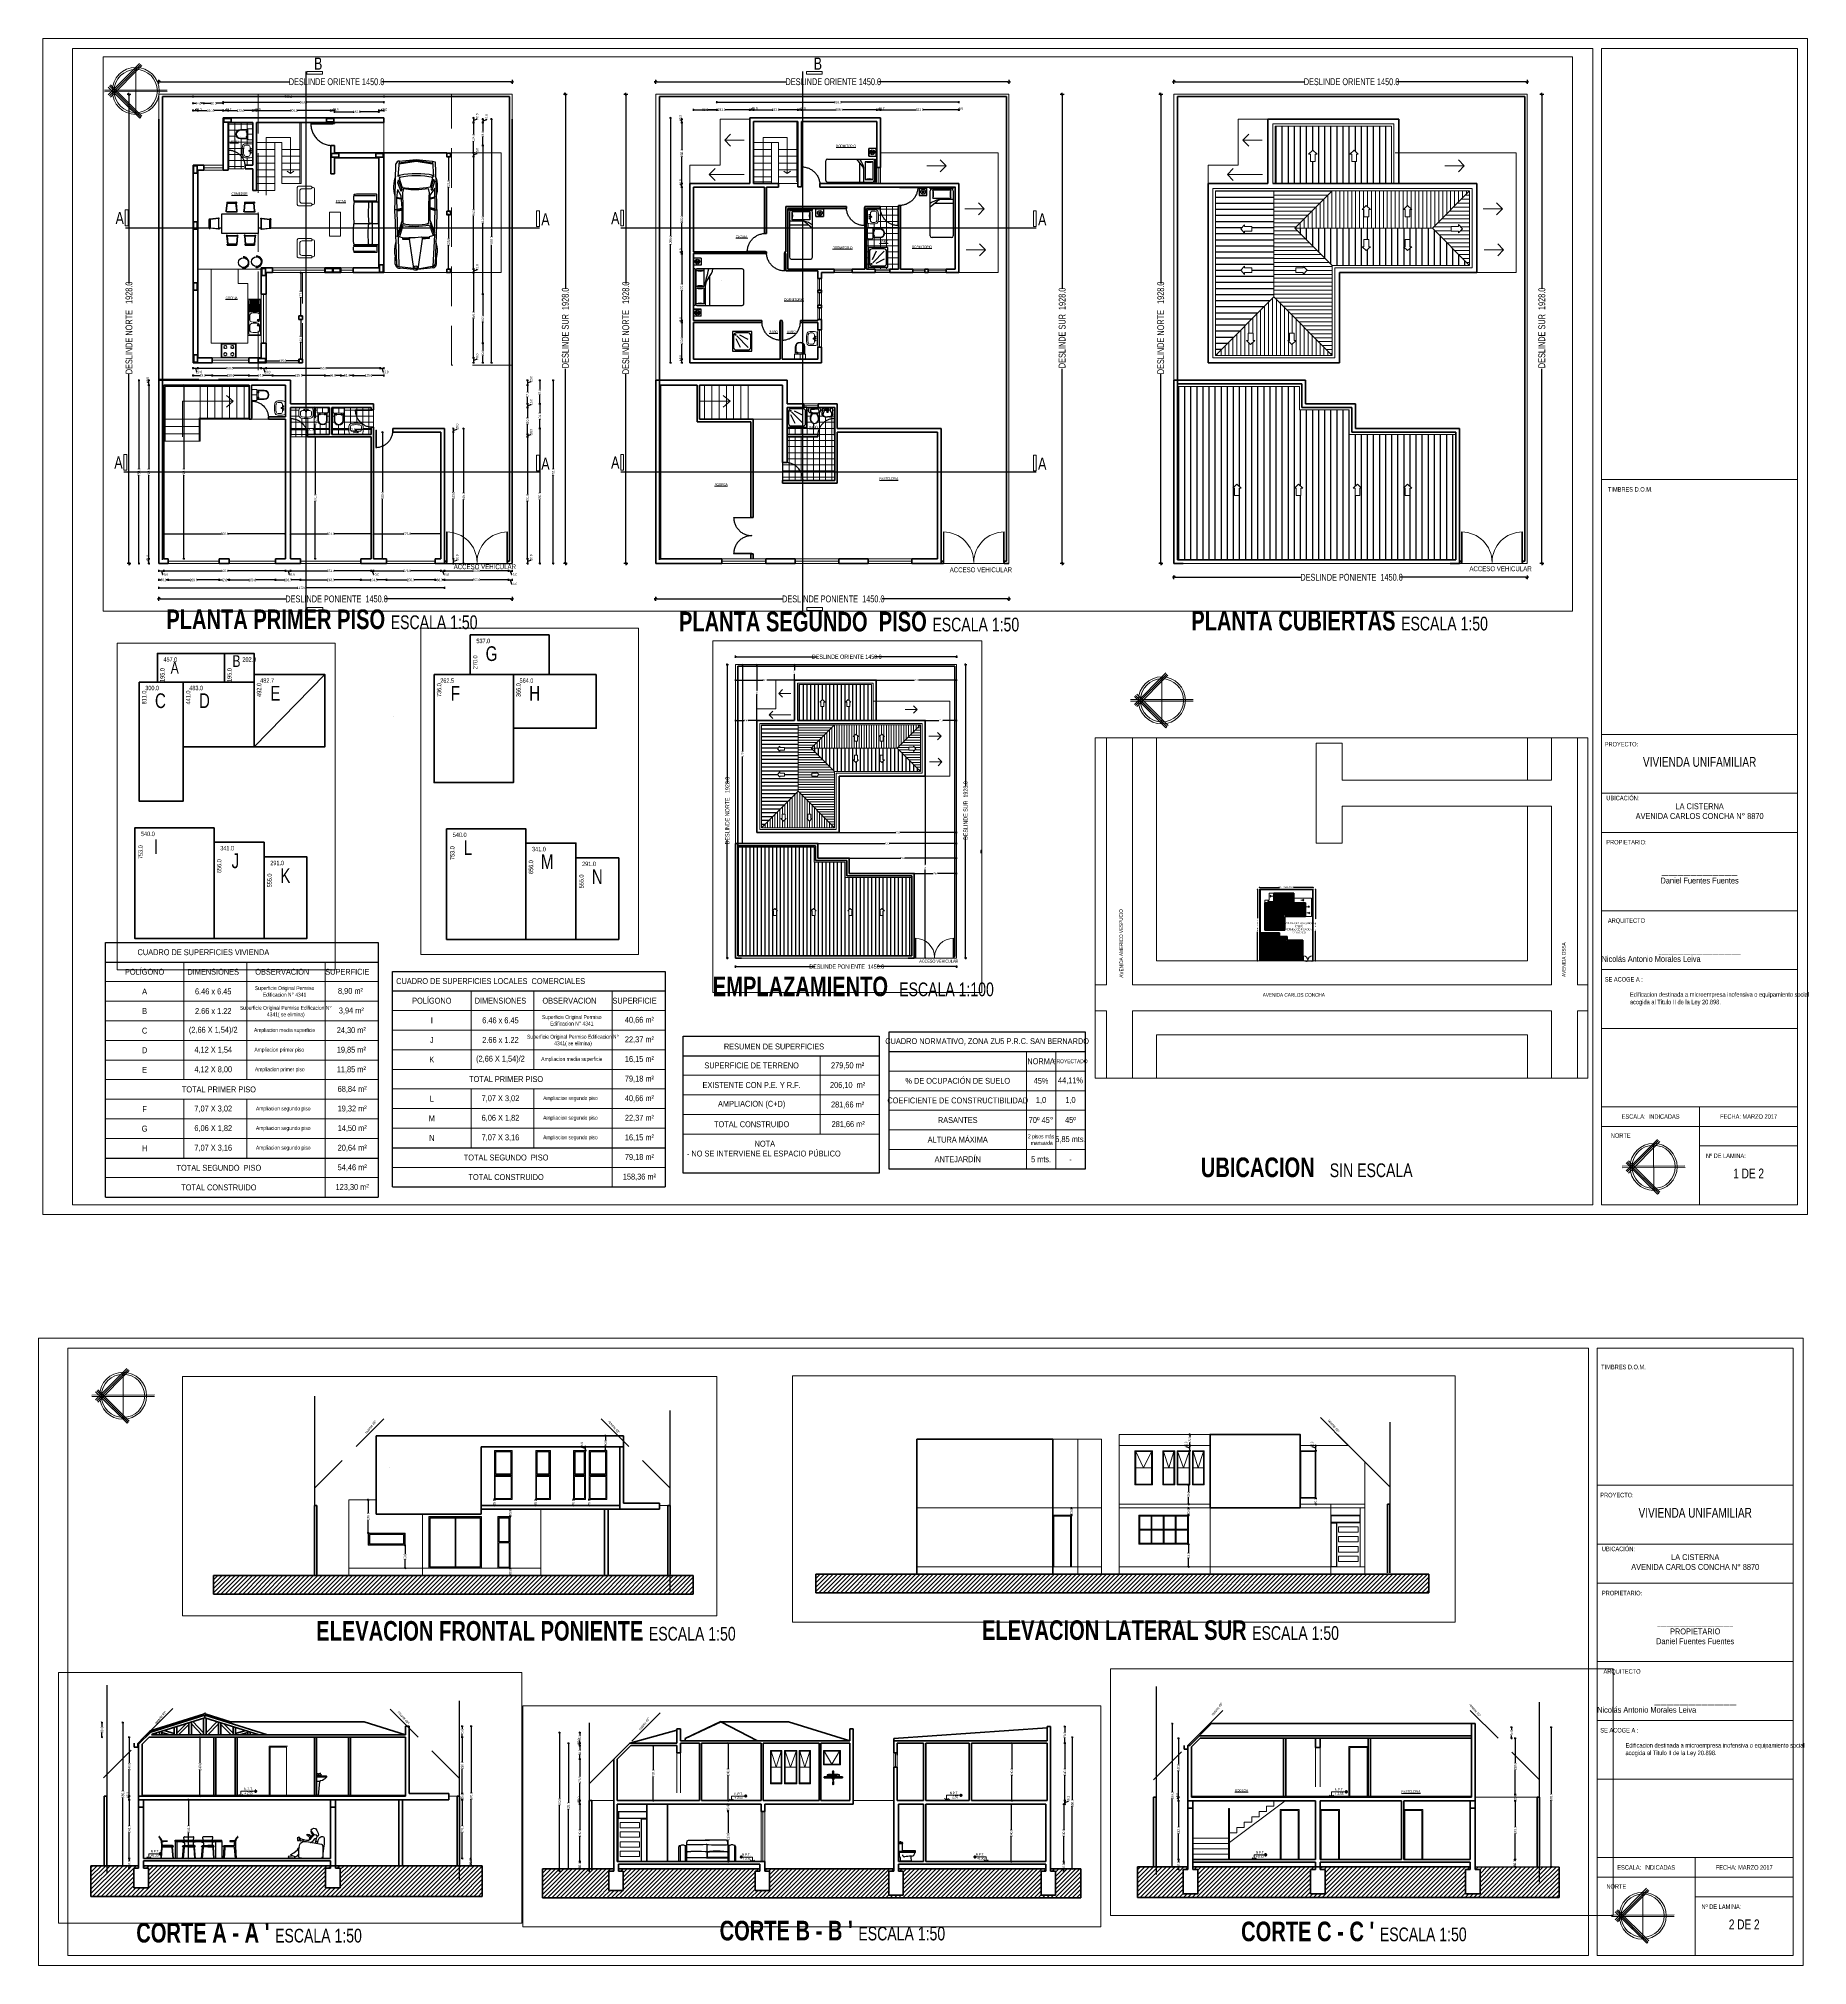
# Paper-space layout 'ARQUITECTURA' of a CAD drawing. Header units: centimetres. Extents: x 2559 to 3461, y 685 to 1669.
# The model-space entities are those that its viewports show. They can reach past a viewport. Long polylines and large blocks are cut down to what shows.
import ezdxf

# ---------------------------------------------------------------- set-up
doc = ezdxf.new("R2010")
doc.units = ezdxf.units.CM
doc.header["$MEASUREMENT"] = 0
doc.set_wipeout_variables(frame=1)
for name, pattern in [('ACAD_ISO04W100', [30, 24, -3, 0, -3]), ('CONTINUA', [0]), ('HIDDEN', [0.375, 0.25, -0.125])]:
    doc.linetypes.add(name, pattern=pattern)
for name, color, linetype, lineweight in [('.002', 2, 'Continuous', 20), ('0.1', 253, 'Continuous', 13), ('0.1 COTAS', 52, 'Continuous', 13), ('0.15 PROYECCIONES', 6, 'HIDDEN', 15), ('0.15 TEXTOS', 212, 'Continuous', 20), ('0.2 VENTANAS', 2, 'Continuous', 20), ('0.5 MUROS', 1, 'Continuous', 50), ('0.8 TERRENO', 5, 'Continuous', 80), ('000.1 GENERAL', 252, 'Continuous', 13), ('000.2 GENERAL', 2, 'Continuous', 20), ('000.3 GENERAL', 3, 'Continuous', 30), ('000.8 GENERAL', 5, 'Continuous', 80)]:
    doc.layers.add(name, color=color, linetype=linetype, lineweight=lineweight)
for name, color, linetype in [('0.10 EJES', 120, 'ACAD_ISO04W100'), ('0.12 PUNTEADA', 142, 'HIDDEN'), ('010_BLOQUES', 250, 'Continuous')]:
    doc.layers.add(name, color=color, linetype=linetype)
doc.layers.add('0.12 MOBILIARIO BLOQUES', color=251, linetype='Continuous', lineweight=13, true_color=0x616161)
for name, color, linetype, true_color in [('COLOR_ GRIS', 253, 'Continuous', 0xb5b5b5), ('COLOR_ NARANJO', 2, 'Continuous', 0xffff14), ('COLOR_ ROJO', 1, 'Continuous', 0xff0000)]:
    doc.layers.add(name, color=color, linetype=linetype, true_color=true_color)
doc.styles.add('NICOLAS 2', font='swisscl.ttf')
doc.dimstyles.new('NICO CMS PEQUEÑAS', dxfattribs={"dimtxt": 10, "dimasz": 2, "dimexe": 0.18, "dimexo": 0.0625, "dimgap": 0.09, "dimtad": 0, "dimdec": 1, "dimzin": 0, "dimdsep": 46, "dimtxsty": 'NICOLAS 2', "dimblk": 'CRUZ2', "dimcen": 0.09, "dimse1": 1, "dimse2": 1, "dimclrd": 256, "dimclrt": 2, "dimadec": 0, "dimazin": 0, "dimtfac": 1, "dimtdec": 1, "dimtofl": 0, "dimtmove": 1, "dimatfit": 2, "dimldrblk": 'CRUZ2', "dimfxl": 1, "dimtolj": 1, "dimtzin": 0, "dimarcsym": 0})
pattern_1 = [(90, (1956.84, 0), (-25, 9e-15), [])]
pattern_2 = [(90, (1956.839, 0), (-16.25, 5e-15), [])]
pattern_3 = [(180, (1956.839, 0), (-2e-14, -16.25), [])]
pattern_4 = [(90, (13451.576, 179.573), (-25, 9e-15), [])]
pattern_5 = [(180, (13451.576, 179.573), (-2e-14, -16.25), [])]

# ---------------------------------------------------------------- blocks, each defined once
blk = doc.blocks.new('norte')
at = {"layer": '0.15 TEXTOS'}
for points in [[(1550.06, 971.35), (1550.62, 970.78), (1564.59, 984.81), (1564.02, 985.38)], [(1550.06, 971.35), (1550.62, 971.92), (1564.65, 957.95), (1564.09, 957.38)]]:
    blk.add_hatch(color=256, dxfattribs=at).paths.add_polyline_path(points)
h = blk.add_hatch(color=256, dxfattribs=at)
h.paths.add_polyline_path([(1551.59, 971.75), (1551.19, 971.35), (1551.59, 970.95), (1551.92, 970.95), (1552.32, 971.35), (1551.92, 971.75)])
h.paths.add_polyline_path([(1552.32, 971.35), (1551.92, 970.95), (1552.72, 970.95)])
h.paths.add_polyline_path([(1551.92, 971.75), (1552.32, 971.35), (1552.72, 971.75)])
h.paths.add_polyline_path([(1552.72, 971.75), (1552.32, 971.35), (1552.72, 970.95), (1562.06, 970.97), (1562.06, 971.37), (1562.05, 971.77)])
h.paths.add_polyline_path([(1562.05, 971.77), (1562.06, 970.97), (1574.05, 971, 0.016671), (1574.05, 971.8)])
h.paths.add_polyline_path([(1574.05, 971.8, -0.016671), (1574.05, 971), (1578.06, 971.01), (1578.05, 971.81)])
for p, q in [((1564.02, 985.38), (1548.06, 969.34)), ((1564.59, 984.81), (1548.63, 968.78)), ((1565.16, 984.25), (1549.19, 968.21)), ((1562.03, 983.37), (1562.08, 959.37)), ((1564.09, 957.38), (1548.05, 973.34)), ((1564.65, 957.95), (1548.62, 973.91)), ((1565.21, 958.51), (1549.18, 974.48)), ((1546.05, 971.74), (1578.05, 971.81)), ((1546.06, 970.94), (1578.06, 971.01))]:
    blk.add_line(p, q, dxfattribs=at)
blk.add_lwpolyline([(1550.06, 971.35), (1550.62, 971.92), (1564.65, 957.95), (1564.09, 957.38), (1550.06, 971.35)], dxfattribs=at)
for radius in [12, 11]:
    blk.add_circle((1562.06, 971.37), radius, dxfattribs=at)
blk = doc.blocks.new('70i')
at = {"layer": '.002', "ltscale": 200}
for p, q in [((57774.9, 4700.5), (57774.9, 4630.5)), ((57777.4, 4700.5), (57777.4, 4630.5)), ((57777.4, 4630.5), (57774.9, 4630.5))]:
    blk.add_line(p, q, dxfattribs=at)
at = {"layer": '0.12 PUNTEADA', "linetype": 'HIDDEN', "ltscale": 10}
blk.add_arc((57777.4, 4630.5), 70, 90, 180, dxfattribs=at)
blk = doc.blocks.new('COCINA1')
at = {"layer": '0.12 MOBILIARIO BLOQUES'}
for p, q in [((31, 60), (-31, 60)), ((-31, 0), (-31, 60)), ((31, 0), (-31, 0)), ((28, 57), (-28, 57)), ((-28, 3), (-28, 57)), ((28, 3), (-28, 3)), ((28, 3), (28, 57)), ((31, 0), (31, 60))]:
    blk.add_line(p, q, dxfattribs=at)
at = {"layer": '0.12 MOBILIARIO BLOQUES', "linetype": 'CONTINUA'}
for p, q in [((-23.4, 44.5), (-19.8, 44.5)), ((-23.4, 15.5), (-19.8, 15.5)), ((-21.1, 50.1), (-18.6, 47.5)), ((-17.7, 42.3), (-21.1, 38.8)), ((-17.6, 17.7), (-21.1, 21.2)), ((-21.1, 9.9), (-18.5, 12.4)), ((-15.5, 48.8), (-15.5, 52.4)), ((-15.5, 36.5), (-15.5, 40.1)), ((-15.5, 23.5), (-15.5, 19.9)), ((-15.5, 11.2), (-15.5, 7.6)), ((-13.3, 42.3), (-9.8, 38.8)), ((-13.3, 17.7), (-9.8, 21.2)), ((-9.8, 50.1), (-12.4, 47.5)), ((-9.8, 9.9), (-12.4, 12.4)), ((-11.1, 44.5), (-7.5, 44.5)), ((-11.1, 15.5), (-7.5, 15.5)), ((9.1, 44.5), (5.5, 44.5)), ((9.1, 15.6), (5.5, 15.6)), ((7.8, 50.1), (10.4, 47.6)), ((11.3, 42.3), (7.8, 38.9)), ((10.3, 18.7), (7.8, 21.2)), ((7.8, 10), (10.4, 12.5)), ((13.5, 48.9), (13.5, 52.5)), ((13.5, 40.2), (13.5, 36.6)), ((13.5, 23.5), (13.5, 19.9)), ((13.5, 11.2), (13.5, 7.6)), ((15.7, 42.3), (19.1, 38.8)), ((15.7, 17.7), (19.1, 21.2)), ((19.1, 50.1), (16.6, 47.5)), ((19.1, 9.9), (16.6, 12.5)), ((21.4, 44.5), (17.8, 44.5)), ((21.4, 15.5), (17.8, 15.5))]:
    blk.add_line(p, q, dxfattribs=at)
for centre in [(-15.5, 44.5), (-15.5, 15.5), (13.5, 44.5), (13.5, 15.5)]:
    blk.add_circle(centre, 6.16, dxfattribs=at)
blk = doc.blocks.new('WC2')
at = {"layer": '0.12 MOBILIARIO BLOQUES'}
for p, q in [((7854.8, 4925.8), (7875.8, 4925.8)), ((7905.6, 4945.1), (7875.7, 4945.1)), ((7905.6, 4945.1), (7875.7, 4945.1)), ((7875.7, 4940.8), (7877.1, 4940.8)), ((7877.1, 4938.8), (7875.7, 4938.8)), ((7905.6, 4906.5), (7875.7, 4906.5)), ((7905.6, 4906.5), (7875.7, 4906.5)), ((7876.2, 4943.4), (7877.1, 4943.4)), ((7876.2, 4940.8), (7876.2, 4943.4)), ((7877.1, 4943.4), (7877.1, 4940.8)), ((7877.7, 4935.5), (7877.7, 4936.5)), ((7877.7, 4914.6), (7877.7, 4915.6)), ((7882.2, 4937.5), (7878.7, 4937.5)), ((7882.2, 4934.5), (7878.7, 4934.5)), ((7882.2, 4916.6), (7878.7, 4916.6)), ((7882.2, 4913.6), (7878.7, 4913.6)), ((7880.5, 4937.5), (7880.5, 4941.1)), ((7880.5, 4916.6), (7880.5, 4934.5)), ((7880.5, 4910.5), (7880.5, 4913.6)), ((7905.6, 4942.1), (7881.5, 4942.1)), ((7905.6, 4942.1), (7881.5, 4942.1)), ((7905.6, 4909.5), (7881.5, 4909.5)), ((7905.6, 4909.5), (7881.5, 4909.5)), ((7883.2, 4935.5), (7883.2, 4936.5)), ((7883.2, 4914.6), (7883.2, 4915.6))]:
    blk.add_line(p, q, dxfattribs=at)
blk.add_lwpolyline([(7875.7, 4906.3, -0.414214), (7872.7, 4903.3), (7857.8, 4903.3, -0.414214), (7854.8, 4906.3), (7854.8, 4945.4, -0.414214), (7857.8, 4948.4), (7872.7, 4948.4, -0.414214), (7875.7, 4945.4)], format="xyb", close=True, dxfattribs=at)
for centre, radius, start, end in [((7874.9, 4939.8), 2.41, 335.36371, 24.63629), ((7878.7, 4936.5), 1, 90, 180), ((7878.7, 4935.5), 1, 180, 270), ((7878.7, 4915.6), 1, 90, 180), ((7878.7, 4914.6), 1, 180, 270), ((7881.5, 4941.1), 1, 90, 179.99174), ((7881.5, 4910.5), 1, 179.99174, 270), ((7882.2, 4936.5), 1, 0, 90), ((7882.2, 4935.5), 1, 270, 0), ((7882.2, 4915.6), 1, 0, 90), ((7882.2, 4914.6), 1, 270, 0), ((7905.6, 4925.8), 19.3, 270.20522, 89.79478), ((7905.6, 4925.8), 16.3, 270.24307, 89.75693)]:
    blk.add_arc(centre, radius, start, end, dxfattribs=at)
blk = doc.blocks.new('LV1')
at = {"layer": '0.12 MOBILIARIO BLOQUES'}
for p, q in [((-7.8, 24.9), (1.9, 24.9)), ((9.9, -13.1), (9.9, 16.9)), ((-7.8, -21.1), (1.9, -21.1))]:
    blk.add_line(p, q, dxfattribs=at)
blk.add_lwpolyline([(21.6, -24.2), (21.6, 28, 0.069703), (10.6, 30.9), (-9.1, 30.9, 0.365816), (-21.4, 20.5, 0.084207), (-21.4, -16.7, 0.365816), (-9.1, -27.1), (10.6, -27.1, 0.069703)], format="xyb", close=True, dxfattribs=at)
for centre, radius in [((6.9, 1.9), 2.5), ((6.9, 1.9), 1.65), ((14.6, 9.8), 1.5), ((14.6, 1.9), 1.5), ((14.6, -6), 1.5)]:
    blk.add_circle(centre, radius, dxfattribs=at)
for centre, radius, start, end in [((88.2, 1.9), 105.2, 171.1196, 188.8804), ((-7.8, 16.9), 8, 90, 171.1196), ((1.9, 16.9), 8, 0, 90), ((-7.8, -13.1), 8, 188.8804, 270), ((1.9, -13.1), 8, 270, 0)]:
    blk.add_arc(centre, radius, start, end, dxfattribs=at)
blk = doc.blocks.new('75')
at = {"layer": '.002', "ltscale": 200}
for p, q in [((7219, -432.3), (7219, -357.3)), ((7221.5, -432.3), (7221.5, -357.3)), ((7221.5, -432.3), (7219, -432.3))]:
    blk.add_line(p, q, dxfattribs=at)
at = {"layer": '0.12 PUNTEADA', "linetype": 'HIDDEN', "ltscale": 10}
blk.add_arc((7221.5, -432.3), 75, 90, 180, dxfattribs=at)
blk = doc.blocks.new('CRUZ2')
at = {"layer": 'COLOR_ NARANJO', "color": 8}
for p, q in [((-1.5, 0), (1.5, 0)), ((0, 2), (0, -2))]:
    blk.add_line(p, q, dxfattribs=at)
at = {"layer": 'COLOR_ NARANJO', "color": 4}
blk.add_lwpolyline([(-1.1, -1.1), (0, 0), (1.1, 1.1)], dxfattribs=at)
blk = doc.blocks.new('*D95')
at = {"layer": '0.1 COTAS', "lineweight": -2, "transparency": 16777216}
for p, q in [((66235, 7091.7), (66469.4, 7091.7)), ((66731, 7091.7), (66496.5, 7091.7))]:
    blk.add_line(p, q, dxfattribs=at)
at = {"layer": 'Defpoints', "color": 0, "transparency": 16777216}
for p in [(66733, 7091.7), (66233, 6989.5), (66733, 6989.5)]:
    blk.add_point(p, dxfattribs=at)
at = {"layer": '0.1 COTAS', "lineweight": -2, "transparency": 16777216, "xscale": 2, "yscale": 2, "zscale": 2, "rotation": 180}
blk.add_blockref('CRUZ2', (66233, 7091.7), dxfattribs=at)
at = {"layer": '0.1 COTAS', "lineweight": -2, "transparency": 16777216, "xscale": 2, "yscale": 2, "zscale": 2}
blk.add_blockref('CRUZ2', (66733, 7091.7), dxfattribs=at)
at = {"layer": '0.1 COTAS', "color": 2, "transparency": 16777216, "insert": (66483, 7091.7), "char_height": 10, "attachment_point": 5, "style": 'NICOLAS 2'}
blk.add_mtext('\\A1;500.0', dxfattribs=at)
blk = doc.blocks.new('*D96')
at = {"layer": '0.1 COTAS', "lineweight": -2, "transparency": 16777216}
for p, q in [((66755, 7091.7), (66904.9, 7091.7)), ((67082, 7091.7), (66932, 7091.7))]:
    blk.add_line(p, q, dxfattribs=at)
at = {"layer": 'Defpoints', "color": 0, "transparency": 16777216}
for p in [(66753, 7091.7), (67084, 7091.7), (67084, 7091.7)]:
    blk.add_point(p, dxfattribs=at)
at = {"layer": '0.1 COTAS', "lineweight": -2, "transparency": 16777216, "xscale": 2, "yscale": 2, "zscale": 2, "rotation": 180}
blk.add_blockref('CRUZ2', (66753, 7091.7), dxfattribs=at)
at = {"layer": '0.1 COTAS', "lineweight": -2, "transparency": 16777216, "xscale": 2, "yscale": 2, "zscale": 2}
blk.add_blockref('CRUZ2', (67084, 7091.7), dxfattribs=at)
at = {"layer": '0.1 COTAS', "color": 2, "transparency": 16777216, "insert": (66918.5, 7091.7), "char_height": 10, "attachment_point": 5, "style": 'NICOLAS 2'}
blk.add_mtext('\\A1;331.0', dxfattribs=at)
blk = doc.blocks.new('*D97')
at = {"layer": '0.1 COTAS', "lineweight": -2, "transparency": 16777216}
for p, q in [((67096, 7091.7), (67218.4, 7091.7)), ((67368, 7091.7), (67245.5, 7091.7))]:
    blk.add_line(p, q, dxfattribs=at)
at = {"layer": 'Defpoints', "color": 0, "transparency": 16777216}
for p in [(67094, 7091.7), (67370, 7091.7), (67370, 7091.7)]:
    blk.add_point(p, dxfattribs=at)
at = {"layer": '0.1 COTAS', "lineweight": -2, "transparency": 16777216, "xscale": 2, "yscale": 2, "zscale": 2, "rotation": 180}
blk.add_blockref('CRUZ2', (67094, 7091.7), dxfattribs=at)
at = {"layer": '0.1 COTAS', "lineweight": -2, "transparency": 16777216, "xscale": 2, "yscale": 2, "zscale": 2}
blk.add_blockref('CRUZ2', (67370, 7091.7), dxfattribs=at)
at = {"layer": '0.1 COTAS', "color": 2, "transparency": 16777216, "insert": (67232, 7091.7), "char_height": 10, "attachment_point": 5, "style": 'NICOLAS 2'}
blk.add_mtext('\\A1;276.0', dxfattribs=at)
blk = doc.blocks.new('*D98')
at = {"layer": '0.1 COTAS', "lineweight": -2, "transparency": 16777216}
for p, q in [((66315, 7700.5), (66315, 7359.5)), ((66315, 6991.5), (66315, 7332.5))]:
    blk.add_line(p, q, dxfattribs=at)
at = {"layer": 'Defpoints', "color": 0, "transparency": 16777216}
for p in [(66251, 7702.5), (66315, 7702.5), (66251, 6989.5)]:
    blk.add_point(p, dxfattribs=at)
at = {"layer": '0.1 COTAS', "lineweight": -2, "transparency": 16777216, "xscale": 2, "yscale": 2, "zscale": 2}
for p, rotation in [((66315, 7702.5), 90), ((66315, 6989.5), 270)]:
    blk.add_blockref('CRUZ2', p, dxfattribs=dict(at, rotation=rotation))
at = {"layer": '0.1 COTAS', "color": 2, "transparency": 16777216, "insert": (66315, 7346), "char_height": 10, "attachment_point": 5, "rotation": 90, "style": 'NICOLAS 2'}
blk.add_mtext('\\A1;713.0', dxfattribs=at)
blk = doc.blocks.new('*D99')
at = {"layer": '0.1 COTAS', "lineweight": -2, "transparency": 16777216}
for p, q in [((66854.2, 7488.5), (66854.2, 7253.6)), ((66854.2, 6991.5), (66854.2, 7226.5))]:
    blk.add_line(p, q, dxfattribs=at)
at = {"layer": 'Defpoints', "color": 0, "transparency": 16777216}
for p in [(66823, 7490.5), (66854.2, 7490.5), (66794.5, 6989.5)]:
    blk.add_point(p, dxfattribs=at)
at = {"layer": '0.1 COTAS', "lineweight": -2, "transparency": 16777216, "xscale": 2, "yscale": 2, "zscale": 2}
for p, rotation in [((66854.2, 7490.5), 90), ((66854.2, 6989.5), 270)]:
    blk.add_blockref('CRUZ2', p, dxfattribs=dict(at, rotation=rotation))
at = {"layer": '0.1 COTAS', "color": 2, "transparency": 16777216, "insert": (66854.2, 7240), "char_height": 10, "attachment_point": 5, "rotation": 90, "style": 'NICOLAS 2'}
blk.add_mtext('\\A1;501.0', dxfattribs=at)
blk = doc.blocks.new('*D100')
at = {"layer": '0.1 COTAS', "lineweight": -2, "transparency": 16777216}
for p, q in [((67131, 7507.5), (67131, 7263.1)), ((67131, 6991.5), (67131, 7236))]:
    blk.add_line(p, q, dxfattribs=at)
at = {"layer": 'Defpoints', "color": 0, "transparency": 16777216}
for p in [(67131, 7509.5), (67174, 7509.5), (67147, 6989.5)]:
    blk.add_point(p, dxfattribs=at)
at = {"layer": '0.1 COTAS', "lineweight": -2, "transparency": 16777216, "xscale": 2, "yscale": 2, "zscale": 2}
for p, rotation in [((67131, 7509.5), 90), ((67131, 6989.5), 270)]:
    blk.add_blockref('CRUZ2', p, dxfattribs=dict(at, rotation=rotation))
at = {"layer": '0.1 COTAS', "color": 2, "transparency": 16777216, "insert": (67131, 7249.5), "char_height": 10, "attachment_point": 5, "rotation": 90, "style": 'NICOLAS 2'}
blk.add_mtext('\\A1;520.0', dxfattribs=at)
blk = doc.blocks.new('*D101')
at = {"layer": '0.1 COTAS', "lineweight": -2, "transparency": 16777216}
for p, q in [((66854.1, 7608.5), (66854.1, 7568.9)), ((66854.1, 7502.5), (66854.1, 7542.1))]:
    blk.add_line(p, q, dxfattribs=at)
at = {"layer": 'Defpoints', "color": 0, "transparency": 16777216}
for p in [(66854.1, 7610.5), (66865.2, 7610.5), (66868.2, 7500.5)]:
    blk.add_point(p, dxfattribs=at)
at = {"layer": '0.1 COTAS', "lineweight": -2, "transparency": 16777216, "xscale": 2, "yscale": 2, "zscale": 2}
for p, rotation in [((66854.1, 7610.5), 90), ((66854.1, 7500.5), 270)]:
    blk.add_blockref('CRUZ2', p, dxfattribs=dict(at, rotation=rotation))
at = {"layer": '0.1 COTAS', "color": 2, "transparency": 16777216, "insert": (66854.1, 7555.5), "char_height": 10, "attachment_point": 5, "rotation": 90, "style": 'NICOLAS 2'}
blk.add_mtext('\\A1;110.0', dxfattribs=at)
blk = doc.blocks.new('*D102')
at = {"layer": '0.1 COTAS', "lineweight": -2, "transparency": 16777216}
for p, q in [((66925.5, 7520.9), (66990.3, 7520.9)), ((67082, 7520.9), (67017.1, 7520.9))]:
    blk.add_line(p, q, dxfattribs=at)
at = {"layer": 'Defpoints', "color": 0, "transparency": 16777216}
for p in [(66923.5, 7500.5), (67084, 7520.9), (67084, 7500.5)]:
    blk.add_point(p, dxfattribs=at)
at = {"layer": '0.1 COTAS', "lineweight": -2, "transparency": 16777216, "xscale": 2, "yscale": 2, "zscale": 2, "rotation": 180}
blk.add_blockref('CRUZ2', (66923.5, 7520.9), dxfattribs=at)
at = {"layer": '0.1 COTAS', "lineweight": -2, "transparency": 16777216, "xscale": 2, "yscale": 2, "zscale": 2}
blk.add_blockref('CRUZ2', (67084, 7520.9), dxfattribs=at)
at = {"layer": '0.1 COTAS', "color": 2, "transparency": 16777216, "insert": (67003.7, 7520.9), "char_height": 10, "attachment_point": 5, "style": 'NICOLAS 2'}
blk.add_mtext('\\A1;160.5', dxfattribs=at)
blk = doc.blocks.new('*D103')
at = {"layer": '0.1 COTAS', "lineweight": -2, "transparency": 16777216}
for p, q in [((66755, 7520.9), (66819.8, 7520.9)), ((66911.5, 7520.9), (66846.6, 7520.9))]:
    blk.add_line(p, q, dxfattribs=at)
at = {"layer": 'Defpoints', "color": 0, "transparency": 16777216}
for p in [(66753, 7520.9), (66753, 7520.9), (66913.5, 7520.9)]:
    blk.add_point(p, dxfattribs=at)
at = {"layer": '0.1 COTAS', "lineweight": -2, "transparency": 16777216, "xscale": 2, "yscale": 2, "zscale": 2, "rotation": 180}
blk.add_blockref('CRUZ2', (66753, 7520.9), dxfattribs=at)
at = {"layer": '0.1 COTAS', "lineweight": -2, "transparency": 16777216, "xscale": 2, "yscale": 2, "zscale": 2}
blk.add_blockref('CRUZ2', (66913.5, 7520.9), dxfattribs=at)
at = {"layer": '0.1 COTAS', "color": 2, "transparency": 16777216, "insert": (66833.2, 7520.9), "char_height": 10, "attachment_point": 5, "style": 'NICOLAS 2'}
blk.add_mtext('\\A1;160.5', dxfattribs=at)
blk = doc.blocks.new('*D94')
at = {"layer": '0.1 COTAS', "lineweight": -2, "transparency": 16777216}
for p, q in [((68505.6, 8864.6), (68986.6, 8864.6)), ((69494.6, 8864.6), (69013.7, 8864.6))]:
    blk.add_line(p, q, dxfattribs=at)
at = {"layer": 'Defpoints', "color": 0, "transparency": 16777216}
for p in [(69496.6, 8864.6), (68503.6, 8529.5), (69496.6, 8530.5)]:
    blk.add_point(p, dxfattribs=at)
at = {"layer": '0.1 COTAS', "lineweight": -2, "transparency": 16777216, "xscale": 2, "yscale": 2, "zscale": 2, "rotation": 180}
blk.add_blockref('CRUZ2', (68503.6, 8864.6), dxfattribs=at)
at = {"layer": '0.1 COTAS', "lineweight": -2, "transparency": 16777216, "xscale": 2, "yscale": 2, "zscale": 2}
blk.add_blockref('CRUZ2', (69496.6, 8864.6), dxfattribs=at)
at = {"layer": '0.1 COTAS', "color": 2, "transparency": 16777216, "insert": (69000.1, 8864.6), "char_height": 10, "attachment_point": 5, "style": 'NICOLAS 2'}
blk.add_mtext('\\A1;993.0', dxfattribs=at)
blk = doc.blocks.new('*D104')
at = {"layer": '0.1 COTAS', "lineweight": -2, "transparency": 16777216}
for p, q in [((68313.2, 8798.5), (68313.2, 8314.1)), ((68313.2, 7796.5), (68313.2, 8281))]:
    blk.add_line(p, q, dxfattribs=at)
at = {"layer": 'Defpoints', "color": 0, "transparency": 16777216}
for p in [(68313.2, 8800.5), (68638.6, 8800.5), (68503.6, 7794.5)]:
    blk.add_point(p, dxfattribs=at)
at = {"layer": '0.1 COTAS', "lineweight": -2, "transparency": 16777216, "xscale": 2, "yscale": 2, "zscale": 2}
for p, rotation in [((68313.2, 8800.5), 90), ((68313.2, 7794.5), 270)]:
    blk.add_blockref('CRUZ2', p, dxfattribs=dict(at, rotation=rotation))
at = {"layer": '0.1 COTAS', "color": 2, "transparency": 16777216, "insert": (68313.2, 8297.5), "char_height": 10, "attachment_point": 5, "rotation": 90, "style": 'NICOLAS 2'}
blk.add_mtext('\\A1;1006.0', dxfattribs=at)
blk = doc.blocks.new('cama grande')
for p, q in [((78223.6, 8132.3), (78223.6, 8162)), ((78223.6, 8132.3), (78223.6, 8162)), ((78255.3, 8162), (78223.6, 8162)), ((78255.3, 8162), (78223.6, 8162)), ((78255.3, 8132.3), (78223.6, 8132.3)), ((78223.6, 8117.3), (78223.6, 7967.3)), ((78230.4, 8117.3), (78223.6, 8117.3)), ((78230.4, 8117.3), (78230.4, 7967.3)), ((78234.9, 8045.5), (78234.9, 8116.9)), ((78234.9, 8110.5), (78266.6, 8110.5)), ((78266.6, 8110.5), (78234.9, 8110.5)), ((78234.9, 8110.5), (78266.6, 8110.5)), ((78266.6, 8110.5), (78234.9, 8110.5)), ((78238.6, 8147.2), (78235.1, 8147.2)), ((78423.6, 8117.3), (78237.2, 8117.3)), ((78239.4, 8151.5), (78239.4, 8148)), ((78239.4, 8146.4), (78239.4, 8142.8)), ((78240.2, 8147.2), (78243.8, 8147.2)), ((78253.3, 8162), (78253.3, 8162)), ((78255.3, 8162), (78255.3, 8132.3)), ((78255.3, 8162), (78255.3, 8132.3)), ((78266.6, 8117.3), (78266.6, 8045.5)), ((78430.4, 7974.1), (78430.4, 8110.5)), ((78266.6, 8045.5), (78234.9, 8045.5)), ((78234.9, 7974.1), (78234.9, 8039.2)), ((78234.9, 8039.2), (78266.6, 8039.2)), ((78266.6, 8039.2), (78266.6, 7974.1)), ((78271.1, 8055.6), (78271.1, 7967.3)), ((78289.2, 8084.6), (78289.2, 7967.3)), ((78230.4, 7967.3), (78223.6, 7967.3)), ((78223.6, 7952.3), (78223.6, 7922.6)), ((78223.6, 7952.3), (78223.6, 7922.6)), ((78255.3, 7952.3), (78223.6, 7952.3)), ((78223.6, 7952.3), (78255.3, 7952.3)), ((78255.3, 7952.3), (78223.6, 7952.3)), ((78266.6, 7974.1), (78234.9, 7974.1)), ((78266.6, 7974.1), (78234.9, 7974.1)), ((78238.6, 7937.5), (78235.1, 7937.5)), ((78237.2, 7967.3), (78423.6, 7967.3)), ((78239.4, 7938.3), (78239.4, 7941.8)), ((78239.4, 7933.1), (78239.4, 7936.7)), ((78240.2, 7937.5), (78243.8, 7937.5)), ((78255.3, 7922.6), (78255.3, 7952.3)), ((78255.3, 7922.6), (78255.3, 7952.3)), ((78264.6, 7974.1), (78264.6, 7974.1)), ((78255.3, 7922.6), (78223.6, 7922.6))]:
    blk.add_line(p, q)
for centre, radius in [((78239.4, 8147.2), 9.9), ((78239.4, 8147.2), 4.36), ((78239.4, 8147.2), 0.793), ((78239.4, 7937.5), 9.9), ((78239.4, 7937.5), 4.36), ((78239.4, 7937.5), 0.793)]:
    blk.add_circle(centre, radius)
for centre, radius, start, end in [((78237.2, 8110.5), 6.79, 90, 180), ((78250.7, 8164.9), 56.6, 253.73979, 286.26021), ((78079.7, 8148.9), 208.8, 340.7466, 351.30783), ((78225.3, 8133.2), 80, 320.45392, 348.53609), ((78423.6, 8110.5), 6.79, 0, 90), ((78250.7, 7991.2), 56.6, 73.73979, 106.26021), ((78250.7, 8093.5), 56.6, 253.73979, 286.26021), ((78332.9, 8040.9), 61.9, 137.9342, 176.8337), ((78353.5, 8049.4), 82.6, 158.23243, 175.7082), ((78237.2, 7974.1), 6.79, 180, 270), ((78250.7, 7919.8), 56.6, 73.73979, 106.26021), ((78423.6, 7974.1), 6.79, 270, 0)]:
    blk.add_arc(centre, radius, start, end)
blk = doc.blocks.new('*D106')
at = {"layer": '0.1 COTAS', "lineweight": -2, "transparency": 16777216}
for p, q in [((66215, 6940.3), (66231, 6940.3)), ((66223, 6940.3), (66227.7, 6924.6)), ((66227.7, 6924.6), (66227.8, 6924.6))]:
    blk.add_line(p, q, dxfattribs=at)
at = {"layer": 'Defpoints', "color": 0, "transparency": 16777216}
for p in [(66213, 6969.5), (66233, 6989.5), (66233, 6940.3)]:
    blk.add_point(p, dxfattribs=at)
at = {"layer": '0.1 COTAS', "lineweight": -2, "transparency": 16777216, "xscale": 2, "yscale": 2, "zscale": 2, "rotation": 180}
blk.add_blockref('CRUZ2', (66213, 6940.3), dxfattribs=at)
at = {"layer": '0.1 COTAS', "lineweight": -2, "transparency": 16777216, "xscale": 2, "yscale": 2, "zscale": 2}
blk.add_blockref('CRUZ2', (66233, 6940.3), dxfattribs=at)
at = {"layer": '0.1 COTAS', "color": 2, "transparency": 16777216, "insert": (66238.2, 6924.6), "char_height": 10, "attachment_point": 5, "style": 'NICOLAS 2'}
blk.add_mtext('\\A1;20.0', dxfattribs=at)
blk = doc.blocks.new('*D107')
at = {"layer": '0.1 COTAS', "lineweight": -2, "transparency": 16777216}
for p, q in [((66235, 6940.3), (66469.4, 6940.3)), ((66731, 6940.3), (66496.5, 6940.3))]:
    blk.add_line(p, q, dxfattribs=at)
at = {"layer": 'Defpoints', "color": 0, "transparency": 16777216}
for p in [(66233, 6989.5), (66733, 6989.5), (66733, 6940.3)]:
    blk.add_point(p, dxfattribs=at)
at = {"layer": '0.1 COTAS', "lineweight": -2, "transparency": 16777216, "xscale": 2, "yscale": 2, "zscale": 2, "rotation": 180}
blk.add_blockref('CRUZ2', (66233, 6940.3), dxfattribs=at)
at = {"layer": '0.1 COTAS', "lineweight": -2, "transparency": 16777216, "xscale": 2, "yscale": 2, "zscale": 2}
blk.add_blockref('CRUZ2', (66733, 6940.3), dxfattribs=at)
at = {"layer": '0.1 COTAS', "color": 2, "transparency": 16777216, "insert": (66483, 6940.3), "char_height": 10, "attachment_point": 5, "style": 'NICOLAS 2'}
blk.add_mtext('\\A1;500.0', dxfattribs=at)
blk = doc.blocks.new('*D108')
at = {"layer": '0.1 COTAS', "lineweight": -2, "transparency": 16777216}
for p, q in [((66735, 6940.3), (66751, 6940.3)), ((66743, 6940.3), (66747.7, 6924.6)), ((66747.7, 6924.6), (66747.8, 6924.6))]:
    blk.add_line(p, q, dxfattribs=at)
at = {"layer": 'Defpoints', "color": 0, "transparency": 16777216}
for p in [(66733, 6989.5), (66753, 6989.5), (66753, 6940.3)]:
    blk.add_point(p, dxfattribs=at)
at = {"layer": '0.1 COTAS', "lineweight": -2, "transparency": 16777216, "xscale": 2, "yscale": 2, "zscale": 2, "rotation": 180}
blk.add_blockref('CRUZ2', (66733, 6940.3), dxfattribs=at)
at = {"layer": '0.1 COTAS', "lineweight": -2, "transparency": 16777216, "xscale": 2, "yscale": 2, "zscale": 2}
blk.add_blockref('CRUZ2', (66753, 6940.3), dxfattribs=at)
at = {"layer": '0.1 COTAS', "color": 2, "transparency": 16777216, "insert": (66758.2, 6924.6), "char_height": 10, "attachment_point": 5, "style": 'NICOLAS 2'}
blk.add_mtext('\\A1;20.0', dxfattribs=at)
blk = doc.blocks.new('*D109')
at = {"layer": '0.1 COTAS', "lineweight": -2, "transparency": 16777216}
for p, q in [((66755, 6940.3), (66904.9, 6940.3)), ((67082, 6940.3), (66932, 6940.3))]:
    blk.add_line(p, q, dxfattribs=at)
at = {"layer": 'Defpoints', "color": 0, "transparency": 16777216}
for p in [(66753, 6989.5), (67084, 6989.5), (67084, 6940.3)]:
    blk.add_point(p, dxfattribs=at)
at = {"layer": '0.1 COTAS', "lineweight": -2, "transparency": 16777216, "xscale": 2, "yscale": 2, "zscale": 2, "rotation": 180}
blk.add_blockref('CRUZ2', (66753, 6940.3), dxfattribs=at)
at = {"layer": '0.1 COTAS', "lineweight": -2, "transparency": 16777216, "xscale": 2, "yscale": 2, "zscale": 2}
blk.add_blockref('CRUZ2', (67084, 6940.3), dxfattribs=at)
at = {"layer": '0.1 COTAS', "color": 2, "transparency": 16777216, "insert": (66918.5, 6940.3), "char_height": 10, "attachment_point": 5, "style": 'NICOLAS 2'}
blk.add_mtext('\\A1;331.0', dxfattribs=at)
blk = doc.blocks.new('*D110')
at = {"layer": '0.1 COTAS', "lineweight": -2, "transparency": 16777216}
for p, q in [((67086, 6940.3), (67092, 6940.3)), ((67089, 6940.3), (67093.7, 6924.6)), ((67093.7, 6924.6), (67093.8, 6924.6))]:
    blk.add_line(p, q, dxfattribs=at)
at = {"layer": 'Defpoints', "color": 0, "transparency": 16777216}
for p in [(67084, 6989.5), (67094, 6989.5), (67094, 6940.3)]:
    blk.add_point(p, dxfattribs=at)
at = {"layer": '0.1 COTAS', "lineweight": -2, "transparency": 16777216, "xscale": 2, "yscale": 2, "zscale": 2, "rotation": 180}
blk.add_blockref('CRUZ2', (67084, 6940.3), dxfattribs=at)
at = {"layer": '0.1 COTAS', "lineweight": -2, "transparency": 16777216, "xscale": 2, "yscale": 2, "zscale": 2}
blk.add_blockref('CRUZ2', (67094, 6940.3), dxfattribs=at)
at = {"layer": '0.1 COTAS', "color": 2, "transparency": 16777216, "insert": (67104.1, 6924.6), "char_height": 10, "attachment_point": 5, "style": 'NICOLAS 2'}
blk.add_mtext('\\A1;10.0', dxfattribs=at)
blk = doc.blocks.new('*D111')
at = {"layer": '0.1 COTAS', "lineweight": -2, "transparency": 16777216}
for p, q in [((67096, 6940.3), (67218.4, 6940.3)), ((67368, 6940.3), (67245.5, 6940.3))]:
    blk.add_line(p, q, dxfattribs=at)
at = {"layer": 'Defpoints', "color": 0, "transparency": 16777216}
for p in [(67094, 6989.5), (67370, 6989.5), (67370, 6940.3)]:
    blk.add_point(p, dxfattribs=at)
at = {"layer": '0.1 COTAS', "lineweight": -2, "transparency": 16777216, "xscale": 2, "yscale": 2, "zscale": 2, "rotation": 180}
blk.add_blockref('CRUZ2', (67094, 6940.3), dxfattribs=at)
at = {"layer": '0.1 COTAS', "lineweight": -2, "transparency": 16777216, "xscale": 2, "yscale": 2, "zscale": 2}
blk.add_blockref('CRUZ2', (67370, 6940.3), dxfattribs=at)
at = {"layer": '0.1 COTAS', "color": 2, "transparency": 16777216, "insert": (67232, 6940.3), "char_height": 10, "attachment_point": 5, "style": 'NICOLAS 2'}
blk.add_mtext('\\A1;276.0', dxfattribs=at)
blk = doc.blocks.new('*D112')
at = {"layer": '0.1 COTAS', "lineweight": -2, "transparency": 16777216}
for p, q in [((67372, 6940.3), (67383, 6940.3)), ((67377.5, 6940.3), (67382.2, 6924.6)), ((67382.2, 6924.6), (67382.3, 6924.6))]:
    blk.add_line(p, q, dxfattribs=at)
at = {"layer": 'Defpoints', "color": 0, "transparency": 16777216}
for p in [(67370, 6989.5), (67385, 6969.5), (67385, 6940.3)]:
    blk.add_point(p, dxfattribs=at)
at = {"layer": '0.1 COTAS', "lineweight": -2, "transparency": 16777216, "xscale": 2, "yscale": 2, "zscale": 2, "rotation": 180}
blk.add_blockref('CRUZ2', (67370, 6940.3), dxfattribs=at)
at = {"layer": '0.1 COTAS', "lineweight": -2, "transparency": 16777216, "xscale": 2, "yscale": 2, "zscale": 2}
blk.add_blockref('CRUZ2', (67385, 6940.3), dxfattribs=at)
at = {"layer": '0.1 COTAS', "color": 2, "transparency": 16777216, "insert": (67392.6, 6924.6), "char_height": 10, "attachment_point": 5, "style": 'NICOLAS 2'}
blk.add_mtext('\\A1;15.0', dxfattribs=at)
blk = doc.blocks.new('*D113')
at = {"layer": '0.1 COTAS', "lineweight": -2, "transparency": 16777216}
for p, q in [((67387, 6940.3), (67502.9, 6940.3)), ((67646, 6940.3), (67530, 6940.3))]:
    blk.add_line(p, q, dxfattribs=at)
at = {"layer": 'Defpoints', "color": 0, "transparency": 16777216}
for p in [(67385, 6969.5), (67648, 6969.5), (67648, 6940.3)]:
    blk.add_point(p, dxfattribs=at)
at = {"layer": '0.1 COTAS', "lineweight": -2, "transparency": 16777216, "xscale": 2, "yscale": 2, "zscale": 2, "rotation": 180}
blk.add_blockref('CRUZ2', (67385, 6940.3), dxfattribs=at)
at = {"layer": '0.1 COTAS', "lineweight": -2, "transparency": 16777216, "xscale": 2, "yscale": 2, "zscale": 2}
blk.add_blockref('CRUZ2', (67648, 6940.3), dxfattribs=at)
at = {"layer": '0.1 COTAS', "color": 2, "transparency": 16777216, "insert": (67516.5, 6940.3), "char_height": 10, "attachment_point": 5, "style": 'NICOLAS 2'}
blk.add_mtext('\\A1;263.0', dxfattribs=at)
blk = doc.blocks.new('*D114')
at = {"layer": '0.1 COTAS', "lineweight": -2, "transparency": 16777216}
for p, q in [((67650, 6940.3), (67661, 6940.3)), ((67655.5, 6940.3), (67660.2, 6924.6)), ((67660.2, 6924.6), (67660.3, 6924.6))]:
    blk.add_line(p, q, dxfattribs=at)
at = {"layer": 'Defpoints', "color": 0, "transparency": 16777216}
for p in [(67648, 6969.5), (67663, 6969.5), (67663, 6940.3)]:
    blk.add_point(p, dxfattribs=at)
at = {"layer": '0.1 COTAS', "lineweight": -2, "transparency": 16777216, "xscale": 2, "yscale": 2, "zscale": 2, "rotation": 180}
blk.add_blockref('CRUZ2', (67648, 6940.3), dxfattribs=at)
at = {"layer": '0.1 COTAS', "lineweight": -2, "transparency": 16777216, "xscale": 2, "yscale": 2, "zscale": 2}
blk.add_blockref('CRUZ2', (67663, 6940.3), dxfattribs=at)
at = {"layer": '0.1 COTAS', "color": 2, "transparency": 16777216, "insert": (67670.6, 6924.6), "char_height": 10, "attachment_point": 5, "style": 'NICOLAS 2'}
blk.add_mtext('\\A1;15.0', dxfattribs=at)
blk = doc.blocks.new('*D115')
at = {"layer": '0.1 COTAS', "lineweight": -2, "transparency": 16777216}
for p, q in [((66215, 6902.5), (66221.6, 6902.5)), ((66249, 6902.5), (66242.4, 6902.5))]:
    blk.add_line(p, q, dxfattribs=at)
at = {"layer": 'Defpoints', "color": 0, "transparency": 16777216}
for p in [(66213, 6969.5), (66251, 6969.5), (66251, 6902.5)]:
    blk.add_point(p, dxfattribs=at)
at = {"layer": '0.1 COTAS', "lineweight": -2, "transparency": 16777216, "xscale": 2, "yscale": 2, "zscale": 2, "rotation": 180}
blk.add_blockref('CRUZ2', (66213, 6902.5), dxfattribs=at)
at = {"layer": '0.1 COTAS', "lineweight": -2, "transparency": 16777216, "xscale": 2, "yscale": 2, "zscale": 2}
blk.add_blockref('CRUZ2', (66251, 6902.5), dxfattribs=at)
at = {"layer": '0.1 COTAS', "color": 2, "transparency": 16777216, "insert": (66232, 6902.5), "char_height": 10, "attachment_point": 5, "style": 'NICOLAS 2'}
blk.add_mtext('\\A1;38.0', dxfattribs=at)
blk = doc.blocks.new('*D116')
at = {"layer": '0.1 COTAS', "lineweight": -2, "transparency": 16777216}
for p, q in [((66253, 6902.5), (66341.9, 6902.5)), ((66458, 6902.5), (66369, 6902.5))]:
    blk.add_line(p, q, dxfattribs=at)
at = {"layer": 'Defpoints', "color": 0, "transparency": 16777216}
for p in [(66251, 6969.5), (66460, 6969.5), (66460, 6902.5)]:
    blk.add_point(p, dxfattribs=at)
at = {"layer": '0.1 COTAS', "lineweight": -2, "transparency": 16777216, "xscale": 2, "yscale": 2, "zscale": 2, "rotation": 180}
blk.add_blockref('CRUZ2', (66251, 6902.5), dxfattribs=at)
at = {"layer": '0.1 COTAS', "lineweight": -2, "transparency": 16777216, "xscale": 2, "yscale": 2, "zscale": 2}
blk.add_blockref('CRUZ2', (66460, 6902.5), dxfattribs=at)
at = {"layer": '0.1 COTAS', "color": 2, "transparency": 16777216, "insert": (66355.5, 6902.5), "char_height": 10, "attachment_point": 5, "style": 'NICOLAS 2'}
blk.add_mtext('\\A1;209.0', dxfattribs=at)
blk = doc.blocks.new('*D117')
at = {"layer": '0.1 COTAS', "lineweight": -2, "transparency": 16777216}
for p, q in [((66462, 6902.5), (66470.5, 6902.5)), ((66500, 6902.5), (66491.4, 6902.5))]:
    blk.add_line(p, q, dxfattribs=at)
at = {"layer": 'Defpoints', "color": 0, "transparency": 16777216}
for p in [(66460, 6969.5), (66502, 6969.5), (66502, 6902.5)]:
    blk.add_point(p, dxfattribs=at)
at = {"layer": '0.1 COTAS', "lineweight": -2, "transparency": 16777216, "xscale": 2, "yscale": 2, "zscale": 2, "rotation": 180}
blk.add_blockref('CRUZ2', (66460, 6902.5), dxfattribs=at)
at = {"layer": '0.1 COTAS', "lineweight": -2, "transparency": 16777216, "xscale": 2, "yscale": 2, "zscale": 2}
blk.add_blockref('CRUZ2', (66502, 6902.5), dxfattribs=at)
at = {"layer": '0.1 COTAS', "color": 2, "transparency": 16777216, "insert": (66481, 6902.5), "char_height": 10, "attachment_point": 5, "style": 'NICOLAS 2'}
blk.add_mtext('\\A1;42.0', dxfattribs=at)
blk = doc.blocks.new('*D118')
at = {"layer": '0.1 COTAS', "lineweight": -2, "transparency": 16777216}
for p, q in [((66504, 6902.5), (66583.1, 6902.5)), ((66689, 6902.5), (66609.9, 6902.5))]:
    blk.add_line(p, q, dxfattribs=at)
at = {"layer": 'Defpoints', "color": 0, "transparency": 16777216}
for p in [(66502, 6969.5), (66691, 6969.5), (66691, 6902.5)]:
    blk.add_point(p, dxfattribs=at)
at = {"layer": '0.1 COTAS', "lineweight": -2, "transparency": 16777216, "xscale": 2, "yscale": 2, "zscale": 2, "rotation": 180}
blk.add_blockref('CRUZ2', (66502, 6902.5), dxfattribs=at)
at = {"layer": '0.1 COTAS', "lineweight": -2, "transparency": 16777216, "xscale": 2, "yscale": 2, "zscale": 2}
blk.add_blockref('CRUZ2', (66691, 6902.5), dxfattribs=at)
at = {"layer": '0.1 COTAS', "color": 2, "transparency": 16777216, "insert": (66596.5, 6902.5), "char_height": 10, "attachment_point": 5, "style": 'NICOLAS 2'}
blk.add_mtext('\\A1;189.0', dxfattribs=at)
blk = doc.blocks.new('*D119')
at = {"layer": '0.1 COTAS', "lineweight": -2, "transparency": 16777216}
for p, q in [((66693, 6902.5), (66729.3, 6902.5)), ((66792.5, 6902.5), (66756.1, 6902.5))]:
    blk.add_line(p, q, dxfattribs=at)
at = {"layer": 'Defpoints', "color": 0, "transparency": 16777216}
for p in [(66691, 6969.5), (66794.5, 6969.5), (66794.5, 6902.5)]:
    blk.add_point(p, dxfattribs=at)
at = {"layer": '0.1 COTAS', "lineweight": -2, "transparency": 16777216, "xscale": 2, "yscale": 2, "zscale": 2, "rotation": 180}
blk.add_blockref('CRUZ2', (66691, 6902.5), dxfattribs=at)
at = {"layer": '0.1 COTAS', "lineweight": -2, "transparency": 16777216, "xscale": 2, "yscale": 2, "zscale": 2}
blk.add_blockref('CRUZ2', (66794.5, 6902.5), dxfattribs=at)
at = {"layer": '0.1 COTAS', "color": 2, "transparency": 16777216, "insert": (66742.7, 6902.5), "char_height": 10, "attachment_point": 5, "style": 'NICOLAS 2'}
blk.add_mtext('\\A1;103.5', dxfattribs=at)
blk = doc.blocks.new('*D120')
at = {"layer": '0.1 COTAS', "lineweight": -2, "transparency": 16777216}
for p, q in [((66796.5, 6902.5), (66904.9, 6902.5)), ((67040.5, 6902.5), (66932, 6902.5))]:
    blk.add_line(p, q, dxfattribs=at)
at = {"layer": 'Defpoints', "color": 0, "transparency": 16777216}
for p in [(66794.5, 6969.5), (67042.5, 6969.5), (67042.5, 6902.5)]:
    blk.add_point(p, dxfattribs=at)
at = {"layer": '0.1 COTAS', "lineweight": -2, "transparency": 16777216, "xscale": 2, "yscale": 2, "zscale": 2, "rotation": 180}
blk.add_blockref('CRUZ2', (66794.5, 6902.5), dxfattribs=at)
at = {"layer": '0.1 COTAS', "lineweight": -2, "transparency": 16777216, "xscale": 2, "yscale": 2, "zscale": 2}
blk.add_blockref('CRUZ2', (67042.5, 6902.5), dxfattribs=at)
at = {"layer": '0.1 COTAS', "color": 2, "transparency": 16777216, "insert": (66918.5, 6902.5), "char_height": 10, "attachment_point": 5, "style": 'NICOLAS 2'}
blk.add_mtext('\\A1;248.0', dxfattribs=at)
blk = doc.blocks.new('*D121')
at = {"layer": '0.1 COTAS', "lineweight": -2, "transparency": 16777216}
for p, q in [((67044.5, 6902.5), (67081.3, 6902.5)), ((67145, 6902.5), (67108.1, 6902.5))]:
    blk.add_line(p, q, dxfattribs=at)
at = {"layer": 'Defpoints', "color": 0, "transparency": 16777216}
for p in [(67042.5, 6969.5), (67147, 6969.5), (67147, 6902.5)]:
    blk.add_point(p, dxfattribs=at)
at = {"layer": '0.1 COTAS', "lineweight": -2, "transparency": 16777216, "xscale": 2, "yscale": 2, "zscale": 2, "rotation": 180}
blk.add_blockref('CRUZ2', (67042.5, 6902.5), dxfattribs=at)
at = {"layer": '0.1 COTAS', "lineweight": -2, "transparency": 16777216, "xscale": 2, "yscale": 2, "zscale": 2}
blk.add_blockref('CRUZ2', (67147, 6902.5), dxfattribs=at)
at = {"layer": '0.1 COTAS', "color": 2, "transparency": 16777216, "insert": (67094.7, 6902.5), "char_height": 10, "attachment_point": 5, "style": 'NICOLAS 2'}
blk.add_mtext('\\A1;104.5', dxfattribs=at)
blk = doc.blocks.new('*D122')
at = {"layer": '0.1 COTAS', "lineweight": -2, "transparency": 16777216}
for p, q in [((67149, 6902.5), (67233.4, 6902.5)), ((67345, 6902.5), (67260.5, 6902.5))]:
    blk.add_line(p, q, dxfattribs=at)
at = {"layer": 'Defpoints', "color": 0, "transparency": 16777216}
for p in [(67147, 6969.5), (67347, 6969.5), (67347, 6902.5)]:
    blk.add_point(p, dxfattribs=at)
at = {"layer": '0.1 COTAS', "lineweight": -2, "transparency": 16777216, "xscale": 2, "yscale": 2, "zscale": 2, "rotation": 180}
blk.add_blockref('CRUZ2', (67147, 6902.5), dxfattribs=at)
at = {"layer": '0.1 COTAS', "lineweight": -2, "transparency": 16777216, "xscale": 2, "yscale": 2, "zscale": 2}
blk.add_blockref('CRUZ2', (67347, 6902.5), dxfattribs=at)
at = {"layer": '0.1 COTAS', "color": 2, "transparency": 16777216, "insert": (67247, 6902.5), "char_height": 10, "attachment_point": 5, "style": 'NICOLAS 2'}
blk.add_mtext('\\A1;200.0', dxfattribs=at)
blk = doc.blocks.new('*D123')
at = {"layer": '0.1 COTAS', "lineweight": -2, "transparency": 16777216}
for p, q in [((67349, 6902.5), (67355.6, 6902.5)), ((67383, 6902.5), (67376.4, 6902.5))]:
    blk.add_line(p, q, dxfattribs=at)
at = {"layer": 'Defpoints', "color": 0, "transparency": 16777216}
for p in [(67347, 6969.5), (67385, 6969.5), (67385, 6902.5)]:
    blk.add_point(p, dxfattribs=at)
at = {"layer": '0.1 COTAS', "lineweight": -2, "transparency": 16777216, "xscale": 2, "yscale": 2, "zscale": 2, "rotation": 180}
blk.add_blockref('CRUZ2', (67347, 6902.5), dxfattribs=at)
at = {"layer": '0.1 COTAS', "lineweight": -2, "transparency": 16777216, "xscale": 2, "yscale": 2, "zscale": 2}
blk.add_blockref('CRUZ2', (67385, 6902.5), dxfattribs=at)
at = {"layer": '0.1 COTAS', "color": 2, "transparency": 16777216, "insert": (67366, 6902.5), "char_height": 10, "attachment_point": 5, "style": 'NICOLAS 2'}
blk.add_mtext('\\A1;38.0', dxfattribs=at)
blk = doc.blocks.new('*D124')
at = {"layer": '0.1 COTAS', "lineweight": -2, "transparency": 16777216}
for p, q in [((66215, 6870.2), (66782.4, 6870.2)), ((67383, 6870.2), (66815.5, 6870.2))]:
    blk.add_line(p, q, dxfattribs=at)
at = {"layer": 'Defpoints', "color": 0, "transparency": 16777216}
for p in [(66213, 6969.5), (67385, 6969.5), (66213, 6870.2)]:
    blk.add_point(p, dxfattribs=at)
at = {"layer": '0.1 COTAS', "lineweight": -2, "transparency": 16777216, "xscale": 2, "yscale": 2, "zscale": 2, "rotation": 180}
blk.add_blockref('CRUZ2', (66213, 6870.2), dxfattribs=at)
at = {"layer": '0.1 COTAS', "lineweight": -2, "transparency": 16777216, "xscale": 2, "yscale": 2, "zscale": 2}
blk.add_blockref('CRUZ2', (67385, 6870.2), dxfattribs=at)
at = {"layer": '0.1 COTAS', "color": 2, "transparency": 16777216, "insert": (66799, 6870.2), "char_height": 10, "attachment_point": 5, "style": 'NICOLAS 2'}
blk.add_mtext('\\A1;1172.0', dxfattribs=at)
blk = doc.blocks.new('*D125')
at = {"layer": '0.1 COTAS', "lineweight": -2, "transparency": 16777216}
for p, q in [((67387, 6902.7), (67502.9, 6902.7)), ((67646, 6902.7), (67530, 6902.7))]:
    blk.add_line(p, q, dxfattribs=at)
at = {"layer": 'Defpoints', "color": 0, "transparency": 16777216}
for p in [(67385, 6969.5), (67648, 6969.5), (67648, 6902.7)]:
    blk.add_point(p, dxfattribs=at)
at = {"layer": '0.1 COTAS', "lineweight": -2, "transparency": 16777216, "xscale": 2, "yscale": 2, "zscale": 2, "rotation": 180}
blk.add_blockref('CRUZ2', (67385, 6902.7), dxfattribs=at)
at = {"layer": '0.1 COTAS', "lineweight": -2, "transparency": 16777216, "xscale": 2, "yscale": 2, "zscale": 2}
blk.add_blockref('CRUZ2', (67648, 6902.7), dxfattribs=at)
at = {"layer": '0.1 COTAS', "color": 2, "transparency": 16777216, "insert": (67516.5, 6902.7), "char_height": 10, "attachment_point": 5, "style": 'NICOLAS 2'}
blk.add_mtext('\\A1;263.0', dxfattribs=at)
blk = doc.blocks.new('*D126')
at = {"layer": '0.1 COTAS', "lineweight": -2, "transparency": 16777216}
for p, q in [((67650, 6902.7), (67661, 6902.7)), ((67655.5, 6902.7), (67660.2, 6887)), ((67660.2, 6887), (67660.3, 6887))]:
    blk.add_line(p, q, dxfattribs=at)
at = {"layer": 'Defpoints', "color": 0, "transparency": 16777216}
for p in [(67648, 6969.5), (67663, 6969.5), (67663, 6902.7)]:
    blk.add_point(p, dxfattribs=at)
at = {"layer": '0.1 COTAS', "lineweight": -2, "transparency": 16777216, "xscale": 2, "yscale": 2, "zscale": 2, "rotation": 180}
blk.add_blockref('CRUZ2', (67648, 6902.7), dxfattribs=at)
at = {"layer": '0.1 COTAS', "lineweight": -2, "transparency": 16777216, "xscale": 2, "yscale": 2, "zscale": 2}
blk.add_blockref('CRUZ2', (67663, 6902.7), dxfattribs=at)
at = {"layer": '0.1 COTAS', "color": 2, "transparency": 16777216, "insert": (67670.6, 6887), "char_height": 10, "attachment_point": 5, "style": 'NICOLAS 2'}
blk.add_mtext('\\A1;15.0', dxfattribs=at)
blk = doc.blocks.new('*D127')
at = {"layer": '0.1 COTAS', "lineweight": -2, "transparency": 16777216}
for p, q in [((66165.8, 6981.2), (66165.8, 6981.3)), ((66171.2, 6979.5), (66165.8, 6981.2)), ((66171.2, 6971.5), (66171.2, 6987.5))]:
    blk.add_line(p, q, dxfattribs=at)
at = {"layer": 'Defpoints', "color": 0, "transparency": 16777216}
for p in [(66171.2, 6989.5), (66213, 6969.5), (66233, 6989.5)]:
    blk.add_point(p, dxfattribs=at)
at = {"layer": '0.1 COTAS', "lineweight": -2, "transparency": 16777216, "xscale": 2, "yscale": 2, "zscale": 2}
for p, rotation in [((66171.2, 6989.5), 90), ((66171.2, 6969.5), 270)]:
    blk.add_blockref('CRUZ2', p, dxfattribs=dict(at, rotation=rotation))
at = {"layer": '0.1 COTAS', "color": 2, "transparency": 16777216, "insert": (66165.8, 6991.7), "char_height": 10, "attachment_point": 5, "rotation": 90, "style": 'NICOLAS 2'}
blk.add_mtext('\\A1;20.0', dxfattribs=at)
blk = doc.blocks.new('*D128')
at = {"layer": '0.1 COTAS', "lineweight": -2, "transparency": 16777216}
for p, q in [((66171.2, 7700.5), (66171.2, 7359.5)), ((66171.2, 6991.5), (66171.2, 7332.5))]:
    blk.add_line(p, q, dxfattribs=at)
at = {"layer": 'Defpoints', "color": 0, "transparency": 16777216}
for p in [(66171.2, 7702.5), (66233, 7702.5), (66233, 6989.5)]:
    blk.add_point(p, dxfattribs=at)
at = {"layer": '0.1 COTAS', "lineweight": -2, "transparency": 16777216, "xscale": 2, "yscale": 2, "zscale": 2}
for p, rotation in [((66171.2, 7702.5), 90), ((66171.2, 6989.5), 270)]:
    blk.add_blockref('CRUZ2', p, dxfattribs=dict(at, rotation=rotation))
at = {"layer": '0.1 COTAS', "color": 2, "transparency": 16777216, "insert": (66171.2, 7346), "char_height": 10, "attachment_point": 5, "rotation": 90, "style": 'NICOLAS 2'}
blk.add_mtext('\\A1;713.0', dxfattribs=at)
blk = doc.blocks.new('*D129')
at = {"layer": '0.1 COTAS', "lineweight": -2, "transparency": 16777216}
for p, q in [((66165.8, 7714.2), (66165.8, 7714.3)), ((66171.2, 7712.5), (66165.8, 7714.2)), ((66171.2, 7704.5), (66171.2, 7720.5))]:
    blk.add_line(p, q, dxfattribs=at)
at = {"layer": 'Defpoints', "color": 0, "transparency": 16777216}
for p in [(66171.2, 7722.5), (66213, 7722.5), (66233, 7702.5)]:
    blk.add_point(p, dxfattribs=at)
at = {"layer": '0.1 COTAS', "lineweight": -2, "transparency": 16777216, "xscale": 2, "yscale": 2, "zscale": 2}
for p, rotation in [((66171.2, 7722.5), 90), ((66171.2, 7702.5), 270)]:
    blk.add_blockref('CRUZ2', p, dxfattribs=dict(at, rotation=rotation))
at = {"layer": '0.1 COTAS', "color": 2, "transparency": 16777216, "insert": (66165.8, 7724.7), "char_height": 10, "attachment_point": 5, "rotation": 90, "style": 'NICOLAS 2'}
blk.add_mtext('\\A1;20.0', dxfattribs=at)
blk = doc.blocks.new('*D130')
at = {"layer": '0.1 COTAS', "lineweight": -2, "transparency": 16777216}
for p, q in [((66131.1, 7720.5), (66131.1, 7359.5)), ((66131.1, 6971.5), (66131.1, 7332.5))]:
    blk.add_line(p, q, dxfattribs=at)
at = {"layer": 'Defpoints', "color": 0, "transparency": 16777216}
for p in [(66131.1, 7722.5), (66213, 7722.5), (66213, 6969.5)]:
    blk.add_point(p, dxfattribs=at)
at = {"layer": '0.1 COTAS', "lineweight": -2, "transparency": 16777216, "xscale": 2, "yscale": 2, "zscale": 2}
for p, rotation in [((66131.1, 7722.5), 90), ((66131.1, 6969.5), 270)]:
    blk.add_blockref('CRUZ2', p, dxfattribs=dict(at, rotation=rotation))
at = {"layer": '0.1 COTAS', "color": 2, "transparency": 16777216, "insert": (66131.1, 7346), "char_height": 10, "attachment_point": 5, "rotation": 90, "style": 'NICOLAS 2'}
blk.add_mtext('\\A1;753.0', dxfattribs=at)
blk = doc.blocks.new('*D131')
at = {"layer": '0.1 COTAS', "lineweight": -2, "transparency": 16777216}
for p, q in [((67725.8, 7720.5), (67725.8, 7704.5)), ((67725.8, 7712.5), (67741.5, 7717.2)), ((67741.5, 7717.2), (67741.5, 7717.4))]:
    blk.add_line(p, q, dxfattribs=at)
at = {"layer": 'Defpoints', "color": 0, "transparency": 16777216}
for p in [(66733, 7702.5), (66753, 7722.5), (67725.8, 7702.5)]:
    blk.add_point(p, dxfattribs=at)
at = {"layer": '0.1 COTAS', "lineweight": -2, "transparency": 16777216, "xscale": 2, "yscale": 2, "zscale": 2}
for p, rotation in [((67725.8, 7722.5), 90), ((67725.8, 7702.5), 270)]:
    blk.add_blockref('CRUZ2', p, dxfattribs=dict(at, rotation=rotation))
at = {"layer": '0.1 COTAS', "color": 2, "transparency": 16777216, "insert": (67741.5, 7727.8), "char_height": 10, "attachment_point": 5, "rotation": 90, "style": 'NICOLAS 2'}
blk.add_mtext('\\A1;20.0', dxfattribs=at)
blk = doc.blocks.new('*D132')
at = {"layer": '0.1 COTAS', "lineweight": -2, "transparency": 16777216}
for p, q in [((67725.8, 7700.5), (67725.8, 7674.4)), ((67725.8, 7627.5), (67725.8, 7653.7))]:
    blk.add_line(p, q, dxfattribs=at)
at = {"layer": 'Defpoints', "color": 0, "transparency": 16777216}
for p in [(66733, 7702.5), (67094, 7625.5), (67725.8, 7625.5)]:
    blk.add_point(p, dxfattribs=at)
at = {"layer": '0.1 COTAS', "lineweight": -2, "transparency": 16777216, "xscale": 2, "yscale": 2, "zscale": 2}
for p, rotation in [((67725.8, 7702.5), 90), ((67725.8, 7625.5), 270)]:
    blk.add_blockref('CRUZ2', p, dxfattribs=dict(at, rotation=rotation))
at = {"layer": '0.1 COTAS', "color": 2, "transparency": 16777216, "insert": (67725.8, 7664), "char_height": 10, "attachment_point": 5, "rotation": 90, "style": 'NICOLAS 2'}
blk.add_mtext('\\A1;77.0', dxfattribs=at)
blk = doc.blocks.new('*D133')
at = {"layer": '0.1 COTAS', "lineweight": -2, "transparency": 16777216}
for p, q in [((67725.8, 7623.5), (67725.8, 7612.5)), ((67725.8, 7618), (67741.5, 7622.7)), ((67741.5, 7622.7), (67741.5, 7622.9))]:
    blk.add_line(p, q, dxfattribs=at)
at = {"layer": 'Defpoints', "color": 0, "transparency": 16777216}
for p in [(67094, 7625.5), (67084, 7610.5), (67725.8, 7610.5)]:
    blk.add_point(p, dxfattribs=at)
at = {"layer": '0.1 COTAS', "lineweight": -2, "transparency": 16777216, "xscale": 2, "yscale": 2, "zscale": 2}
for p, rotation in [((67725.8, 7625.5), 90), ((67725.8, 7610.5), 270)]:
    blk.add_blockref('CRUZ2', p, dxfattribs=dict(at, rotation=rotation))
at = {"layer": '0.1 COTAS', "color": 2, "transparency": 16777216, "insert": (67741.5, 7633.2), "char_height": 10, "attachment_point": 5, "rotation": 90, "style": 'NICOLAS 2'}
blk.add_mtext('\\A1;15.0', dxfattribs=at)
blk = doc.blocks.new('*D134')
at = {"layer": '0.1 COTAS', "lineweight": -2, "transparency": 16777216}
for p, q in [((67725.8, 7608.5), (67725.8, 7568.9)), ((67725.8, 7502.5), (67725.8, 7542.1))]:
    blk.add_line(p, q, dxfattribs=at)
at = {"layer": 'Defpoints', "color": 0, "transparency": 16777216}
for p in [(67084, 7610.5), (67084, 7500.5), (67725.8, 7500.5)]:
    blk.add_point(p, dxfattribs=at)
at = {"layer": '0.1 COTAS', "lineweight": -2, "transparency": 16777216, "xscale": 2, "yscale": 2, "zscale": 2}
for p, rotation in [((67725.8, 7610.5), 90), ((67725.8, 7500.5), 270)]:
    blk.add_blockref('CRUZ2', p, dxfattribs=dict(at, rotation=rotation))
at = {"layer": '0.1 COTAS', "color": 2, "transparency": 16777216, "insert": (67725.8, 7555.5), "char_height": 10, "attachment_point": 5, "rotation": 90, "style": 'NICOLAS 2'}
blk.add_mtext('\\A1;110.0', dxfattribs=at)
blk = doc.blocks.new('*D135')
at = {"layer": '0.1 COTAS', "lineweight": -2, "transparency": 16777216}
for p, q in [((67725.8, 7495.5), (67741.5, 7500.2)), ((67725.8, 7498.5), (67725.8, 7492.5)), ((67741.5, 7500.2), (67741.5, 7500.4))]:
    blk.add_line(p, q, dxfattribs=at)
at = {"layer": 'Defpoints', "color": 0, "transparency": 16777216}
for p in [(67084, 7500.5), (67084, 7490.5), (67725.8, 7490.5)]:
    blk.add_point(p, dxfattribs=at)
at = {"layer": '0.1 COTAS', "lineweight": -2, "transparency": 16777216, "xscale": 2, "yscale": 2, "zscale": 2}
for p, rotation in [((67725.8, 7500.5), 90), ((67725.8, 7490.5), 270)]:
    blk.add_blockref('CRUZ2', p, dxfattribs=dict(at, rotation=rotation))
at = {"layer": '0.1 COTAS', "color": 2, "transparency": 16777216, "insert": (67741.5, 7510.7), "char_height": 10, "attachment_point": 5, "rotation": 90, "style": 'NICOLAS 2'}
blk.add_mtext('\\A1;10.0', dxfattribs=at)
blk = doc.blocks.new('*D136')
at = {"layer": '0.1 COTAS', "lineweight": -2, "transparency": 16777216}
for p, q in [((67725.8, 7488.5), (67725.8, 7253.6)), ((67725.8, 6991.5), (67725.8, 7226.5))]:
    blk.add_line(p, q, dxfattribs=at)
at = {"layer": 'Defpoints', "color": 0, "transparency": 16777216}
for p in [(67084, 7490.5), (67084, 6989.5), (67725.8, 6989.5)]:
    blk.add_point(p, dxfattribs=at)
at = {"layer": '0.1 COTAS', "lineweight": -2, "transparency": 16777216, "xscale": 2, "yscale": 2, "zscale": 2}
for p, rotation in [((67725.8, 7490.5), 90), ((67725.8, 6989.5), 270)]:
    blk.add_blockref('CRUZ2', p, dxfattribs=dict(at, rotation=rotation))
at = {"layer": '0.1 COTAS', "color": 2, "transparency": 16777216, "insert": (67725.8, 7240), "char_height": 10, "attachment_point": 5, "rotation": 90, "style": 'NICOLAS 2'}
blk.add_mtext('\\A1;501.0', dxfattribs=at)
blk = doc.blocks.new('*D137')
at = {"layer": '0.1 COTAS', "lineweight": -2, "transparency": 16777216}
for p, q in [((67725.8, 6987.5), (67725.8, 6971.5)), ((67725.8, 6979.5), (67741.5, 6984.2)), ((67741.5, 6984.2), (67741.5, 6984.4))]:
    blk.add_line(p, q, dxfattribs=at)
at = {"layer": 'Defpoints', "color": 0, "transparency": 16777216}
for p in [(67084, 6989.5), (67094.7, 6969.5), (67725.8, 6969.5)]:
    blk.add_point(p, dxfattribs=at)
at = {"layer": '0.1 COTAS', "lineweight": -2, "transparency": 16777216, "xscale": 2, "yscale": 2, "zscale": 2}
for p, rotation in [((67725.8, 6989.5), 90), ((67725.8, 6969.5), 270)]:
    blk.add_blockref('CRUZ2', p, dxfattribs=dict(at, rotation=rotation))
at = {"layer": '0.1 COTAS', "color": 2, "transparency": 16777216, "insert": (67741.5, 6994.8), "char_height": 10, "attachment_point": 5, "rotation": 90, "style": 'NICOLAS 2'}
blk.add_mtext('\\A1;20.0', dxfattribs=at)
blk = doc.blocks.new('*D138')
at = {"layer": '0.1 COTAS', "lineweight": -2, "transparency": 16777216}
for p, q in [((67777.1, 7720.5), (67777.1, 7684.4)), ((67777.1, 7627.5), (67777.1, 7663.6))]:
    blk.add_line(p, q, dxfattribs=at)
at = {"layer": 'Defpoints', "color": 0, "transparency": 16777216}
for p in [(66753, 7722.5), (66753, 7625.5), (67777.1, 7625.5)]:
    blk.add_point(p, dxfattribs=at)
at = {"layer": '0.1 COTAS', "lineweight": -2, "transparency": 16777216, "xscale": 2, "yscale": 2, "zscale": 2}
for p, rotation in [((67777.1, 7722.5), 90), ((67777.1, 7625.5), 270)]:
    blk.add_blockref('CRUZ2', p, dxfattribs=dict(at, rotation=rotation))
at = {"layer": '0.1 COTAS', "color": 2, "transparency": 16777216, "insert": (67777.1, 7674), "char_height": 10, "attachment_point": 5, "rotation": 90, "style": 'NICOLAS 2'}
blk.add_mtext('\\A1;97.0', dxfattribs=at)
blk = doc.blocks.new('*D139')
at = {"layer": '0.1 COTAS', "lineweight": -2, "transparency": 16777216}
for p, q in [((67777.1, 7623.5), (67777.1, 7588.4)), ((67777.1, 7526.5), (67777.1, 7561.6))]:
    blk.add_line(p, q, dxfattribs=at)
at = {"layer": 'Defpoints', "color": 0, "transparency": 16777216}
for p in [(66753, 7625.5), (67174, 7524.5), (67777.1, 7524.5)]:
    blk.add_point(p, dxfattribs=at)
at = {"layer": '0.1 COTAS', "lineweight": -2, "transparency": 16777216, "xscale": 2, "yscale": 2, "zscale": 2}
for p, rotation in [((67777.1, 7625.5), 90), ((67777.1, 7524.5), 270)]:
    blk.add_blockref('CRUZ2', p, dxfattribs=dict(at, rotation=rotation))
at = {"layer": '0.1 COTAS', "color": 2, "transparency": 16777216, "insert": (67777.1, 7575), "char_height": 10, "attachment_point": 5, "rotation": 90, "style": 'NICOLAS 2'}
blk.add_mtext('\\A1;101.0', dxfattribs=at)
blk = doc.blocks.new('*D140')
at = {"layer": '0.1 COTAS', "lineweight": -2, "transparency": 16777216}
for p, q in [((67777.1, 7522.5), (67777.1, 7260.6)), ((67777.1, 6971.5), (67777.1, 7233.5))]:
    blk.add_line(p, q, dxfattribs=at)
at = {"layer": 'Defpoints', "color": 0, "transparency": 16777216}
for p in [(67174, 7524.5), (67385, 6969.5), (67777.1, 6969.5)]:
    blk.add_point(p, dxfattribs=at)
at = {"layer": '0.1 COTAS', "lineweight": -2, "transparency": 16777216, "xscale": 2, "yscale": 2, "zscale": 2}
for p, rotation in [((67777.1, 7524.5), 90), ((67777.1, 6969.5), 270)]:
    blk.add_blockref('CRUZ2', p, dxfattribs=dict(at, rotation=rotation))
at = {"layer": '0.1 COTAS', "color": 2, "transparency": 16777216, "insert": (67777.1, 7247), "char_height": 10, "attachment_point": 5, "rotation": 90, "style": 'NICOLAS 2'}
blk.add_mtext('\\A1;555.0', dxfattribs=at)
blk = doc.blocks.new('*D141')
at = {"layer": '0.1 COTAS', "lineweight": -2, "transparency": 16777216}
for p, q in [((67831.9, 7720.5), (67831.9, 7359.5)), ((67831.9, 6971.5), (67831.9, 7332.5))]:
    blk.add_line(p, q, dxfattribs=at)
at = {"layer": 'Defpoints', "color": 0, "transparency": 16777216}
for p in [(66753, 7722.5), (67385, 6969.5), (67831.9, 6969.5)]:
    blk.add_point(p, dxfattribs=at)
at = {"layer": '0.1 COTAS', "lineweight": -2, "transparency": 16777216, "xscale": 2, "yscale": 2, "zscale": 2}
for p, rotation in [((67831.9, 7722.5), 90), ((67831.9, 6969.5), 270)]:
    blk.add_blockref('CRUZ2', p, dxfattribs=dict(at, rotation=rotation))
at = {"layer": '0.1 COTAS', "color": 2, "transparency": 16777216, "insert": (67831.9, 7346), "char_height": 10, "attachment_point": 5, "rotation": 90, "style": 'NICOLAS 2'}
blk.add_mtext('\\A1;753.0', dxfattribs=at)
blk = doc.blocks.new('*D142')
at = {"layer": '0.1 COTAS', "lineweight": -2, "transparency": 16777216}
for p, q in [((67421.7, 7522.5), (67421.7, 7511.5)), ((67421.7, 7517), (67437.4, 7521.7)), ((67437.4, 7521.7), (67437.4, 7521.9))]:
    blk.add_line(p, q, dxfattribs=at)
at = {"layer": 'Defpoints', "color": 0, "transparency": 16777216}
for p in [(67370, 7509.5), (67385, 7524.5), (67421.7, 7509.5)]:
    blk.add_point(p, dxfattribs=at)
at = {"layer": '0.1 COTAS', "lineweight": -2, "transparency": 16777216, "xscale": 2, "yscale": 2, "zscale": 2}
for p, rotation in [((67421.7, 7524.5), 90), ((67421.7, 7509.5), 270)]:
    blk.add_blockref('CRUZ2', p, dxfattribs=dict(at, rotation=rotation))
at = {"layer": '0.1 COTAS', "color": 2, "transparency": 16777216, "insert": (67437.4, 7532.2), "char_height": 10, "attachment_point": 5, "rotation": 90, "style": 'NICOLAS 2'}
blk.add_mtext('\\A1;15.0', dxfattribs=at)
blk = doc.blocks.new('*D143')
at = {"layer": '0.1 COTAS', "lineweight": -2, "transparency": 16777216}
for p, q in [((67421.7, 7507.5), (67421.7, 7263.1)), ((67421.7, 6991.5), (67421.7, 7236))]:
    blk.add_line(p, q, dxfattribs=at)
at = {"layer": 'Defpoints', "color": 0, "transparency": 16777216}
for p in [(67370, 7509.5), (67370, 6989.5), (67421.7, 6989.5)]:
    blk.add_point(p, dxfattribs=at)
at = {"layer": '0.1 COTAS', "lineweight": -2, "transparency": 16777216, "xscale": 2, "yscale": 2, "zscale": 2}
for p, rotation in [((67421.7, 7509.5), 90), ((67421.7, 6989.5), 270)]:
    blk.add_blockref('CRUZ2', p, dxfattribs=dict(at, rotation=rotation))
at = {"layer": '0.1 COTAS', "color": 2, "transparency": 16777216, "insert": (67421.7, 7249.5), "char_height": 10, "attachment_point": 5, "rotation": 90, "style": 'NICOLAS 2'}
blk.add_mtext('\\A1;520.0', dxfattribs=at)
blk = doc.blocks.new('*D144')
at = {"layer": '0.1 COTAS', "lineweight": -2, "transparency": 16777216}
for p, q in [((67421.7, 6987.5), (67421.7, 6971.5)), ((67421.7, 6979.5), (67437.4, 6984.2)), ((67437.4, 6984.2), (67437.4, 6984.4))]:
    blk.add_line(p, q, dxfattribs=at)
at = {"layer": 'Defpoints', "color": 0, "transparency": 16777216}
for p in [(67370, 6989.5), (67385, 6969.5), (67421.7, 6969.5)]:
    blk.add_point(p, dxfattribs=at)
at = {"layer": '0.1 COTAS', "lineweight": -2, "transparency": 16777216, "xscale": 2, "yscale": 2, "zscale": 2}
for p, rotation in [((67421.7, 6989.5), 90), ((67421.7, 6969.5), 270)]:
    blk.add_blockref('CRUZ2', p, dxfattribs=dict(at, rotation=rotation))
at = {"layer": '0.1 COTAS', "color": 2, "transparency": 16777216, "insert": (67437.4, 6994.8), "char_height": 10, "attachment_point": 5, "rotation": 90, "style": 'NICOLAS 2'}
blk.add_mtext('\\A1;20.0', dxfattribs=at)
blk = doc.blocks.new('*D145')
at = {"layer": '0.1 COTAS', "lineweight": -2, "transparency": 16777216}
for p, q in [((67463.1, 7522.5), (67463.1, 7260.6)), ((67463.1, 6971.5), (67463.1, 7233.5))]:
    blk.add_line(p, q, dxfattribs=at)
at = {"layer": 'Defpoints', "color": 0, "transparency": 16777216}
for p in [(67385, 7524.5), (67385, 6969.5), (67463.1, 6969.5)]:
    blk.add_point(p, dxfattribs=at)
at = {"layer": '0.1 COTAS', "lineweight": -2, "transparency": 16777216, "xscale": 2, "yscale": 2, "zscale": 2}
for p, rotation in [((67463.1, 7524.5), 90), ((67463.1, 6969.5), 270)]:
    blk.add_blockref('CRUZ2', p, dxfattribs=dict(at, rotation=rotation))
at = {"layer": '0.1 COTAS', "color": 2, "transparency": 16777216, "insert": (67463.1, 7247), "char_height": 10, "attachment_point": 5, "rotation": 90, "style": 'NICOLAS 2'}
blk.add_mtext('\\A1;555.0', dxfattribs=at)
blk = doc.blocks.new('*D146')
at = {"layer": '0.1 COTAS', "lineweight": -2, "transparency": 16777216}
for p, q in [((66355, 8829.9), (66371, 8829.9)), ((66363, 8829.9), (66364.6, 8835.3)), ((66364.6, 8835.3), (66364.8, 8835.3))]:
    blk.add_line(p, q, dxfattribs=at)
at = {"layer": 'Defpoints', "color": 0, "transparency": 16777216}
for p in [(66373, 8829.9), (66353, 8605.5), (66373, 8590.5)]:
    blk.add_point(p, dxfattribs=at)
at = {"layer": '0.1 COTAS', "lineweight": -2, "transparency": 16777216, "xscale": 2, "yscale": 2, "zscale": 2, "rotation": 180}
blk.add_blockref('CRUZ2', (66353, 8829.9), dxfattribs=at)
at = {"layer": '0.1 COTAS', "lineweight": -2, "transparency": 16777216, "xscale": 2, "yscale": 2, "zscale": 2}
blk.add_blockref('CRUZ2', (66373, 8829.9), dxfattribs=at)
at = {"layer": '0.1 COTAS', "color": 2, "transparency": 16777216, "insert": (66375.2, 8835.3), "char_height": 10, "attachment_point": 5, "style": 'NICOLAS 2'}
blk.add_mtext('\\A1;20.0', dxfattribs=at)
blk = doc.blocks.new('*D147')
at = {"layer": '0.1 COTAS', "lineweight": -2, "transparency": 16777216}
for p, q in [((66375, 8829.9), (66411.6, 8829.9)), ((66475, 8829.9), (66438.4, 8829.9))]:
    blk.add_line(p, q, dxfattribs=at)
at = {"layer": 'Defpoints', "color": 0, "transparency": 16777216}
for p in [(66477, 8829.9), (66373, 8590.5), (66477, 8585.5)]:
    blk.add_point(p, dxfattribs=at)
at = {"layer": '0.1 COTAS', "lineweight": -2, "transparency": 16777216, "xscale": 2, "yscale": 2, "zscale": 2, "rotation": 180}
blk.add_blockref('CRUZ2', (66373, 8829.9), dxfattribs=at)
at = {"layer": '0.1 COTAS', "lineweight": -2, "transparency": 16777216, "xscale": 2, "yscale": 2, "zscale": 2}
blk.add_blockref('CRUZ2', (66477, 8829.9), dxfattribs=at)
at = {"layer": '0.1 COTAS', "color": 2, "transparency": 16777216, "insert": (66425, 8829.9), "char_height": 10, "attachment_point": 5, "style": 'NICOLAS 2'}
blk.add_mtext('\\A1;104.0', dxfattribs=at)
blk = doc.blocks.new('*D148')
at = {"layer": '0.1 COTAS', "lineweight": -2, "transparency": 16777216}
for p, q in [((66479, 8829.9), (66495, 8829.9)), ((66487, 8829.9), (66488.6, 8835.3)), ((66488.6, 8835.3), (66488.8, 8835.3))]:
    blk.add_line(p, q, dxfattribs=at)
at = {"layer": 'Defpoints', "color": 0, "transparency": 16777216}
for p in [(66497, 8829.9), (66477, 8585.5), (66497, 8585.5)]:
    blk.add_point(p, dxfattribs=at)
at = {"layer": '0.1 COTAS', "lineweight": -2, "transparency": 16777216, "xscale": 2, "yscale": 2, "zscale": 2, "rotation": 180}
blk.add_blockref('CRUZ2', (66477, 8829.9), dxfattribs=at)
at = {"layer": '0.1 COTAS', "lineweight": -2, "transparency": 16777216, "xscale": 2, "yscale": 2, "zscale": 2}
blk.add_blockref('CRUZ2', (66497, 8829.9), dxfattribs=at)
at = {"layer": '0.1 COTAS', "color": 2, "transparency": 16777216, "insert": (66499.2, 8835.3), "char_height": 10, "attachment_point": 5, "style": 'NICOLAS 2'}
blk.add_mtext('\\A1;20.0', dxfattribs=at)
blk = doc.blocks.new('*D149')
at = {"layer": '0.1 COTAS', "lineweight": -2, "transparency": 16777216}
for p, q in [((66499, 8829.9), (66534.6, 8829.9)), ((66597, 8829.9), (66561.4, 8829.9))]:
    blk.add_line(p, q, dxfattribs=at)
at = {"layer": 'Defpoints', "color": 0, "transparency": 16777216}
for p in [(66599, 8829.9), (66497, 8585.5), (66599, 8605.5)]:
    blk.add_point(p, dxfattribs=at)
at = {"layer": '0.1 COTAS', "lineweight": -2, "transparency": 16777216, "xscale": 2, "yscale": 2, "zscale": 2, "rotation": 180}
blk.add_blockref('CRUZ2', (66497, 8829.9), dxfattribs=at)
at = {"layer": '0.1 COTAS', "lineweight": -2, "transparency": 16777216, "xscale": 2, "yscale": 2, "zscale": 2}
blk.add_blockref('CRUZ2', (66599, 8829.9), dxfattribs=at)
at = {"layer": '0.1 COTAS', "color": 2, "transparency": 16777216, "insert": (66548, 8829.9), "char_height": 10, "attachment_point": 5, "style": 'NICOLAS 2'}
blk.add_mtext('\\A1;102.0', dxfattribs=at)
blk = doc.blocks.new('*D150')
at = {"layer": '0.1 COTAS', "lineweight": -2, "transparency": 16777216}
for p, q in [((66601, 8829.9), (66612, 8829.9)), ((66606.5, 8829.9), (66608.1, 8835.3)), ((66608.1, 8835.3), (66608.3, 8835.3))]:
    blk.add_line(p, q, dxfattribs=at)
at = {"layer": 'Defpoints', "color": 0, "transparency": 16777216}
for p in [(66614, 8829.9), (66614, 8780.5), (66599, 8605.5)]:
    blk.add_point(p, dxfattribs=at)
at = {"layer": '0.1 COTAS', "lineweight": -2, "transparency": 16777216, "xscale": 2, "yscale": 2, "zscale": 2, "rotation": 180}
blk.add_blockref('CRUZ2', (66599, 8829.9), dxfattribs=at)
at = {"layer": '0.1 COTAS', "lineweight": -2, "transparency": 16777216, "xscale": 2, "yscale": 2, "zscale": 2}
blk.add_blockref('CRUZ2', (66614, 8829.9), dxfattribs=at)
at = {"layer": '0.1 COTAS', "color": 2, "transparency": 16777216, "insert": (66618.6, 8835.3), "char_height": 10, "attachment_point": 5, "style": 'NICOLAS 2'}
blk.add_mtext('\\A1;15.0', dxfattribs=at)
blk = doc.blocks.new('*D151')
at = {"layer": '0.1 COTAS', "lineweight": -2, "transparency": 16777216}
for p, q in [((66616, 8829.9), (66752.9, 8829.9)), ((66917, 8829.9), (66780, 8829.9))]:
    blk.add_line(p, q, dxfattribs=at)
at = {"layer": 'Defpoints', "color": 0, "transparency": 16777216}
for p in [(66919, 8829.9), (66614, 8780.5), (66919, 8571)]:
    blk.add_point(p, dxfattribs=at)
at = {"layer": '0.1 COTAS', "lineweight": -2, "transparency": 16777216, "xscale": 2, "yscale": 2, "zscale": 2, "rotation": 180}
blk.add_blockref('CRUZ2', (66614, 8829.9), dxfattribs=at)
at = {"layer": '0.1 COTAS', "lineweight": -2, "transparency": 16777216, "xscale": 2, "yscale": 2, "zscale": 2}
blk.add_blockref('CRUZ2', (66919, 8829.9), dxfattribs=at)
at = {"layer": '0.1 COTAS', "color": 2, "transparency": 16777216, "insert": (66766.5, 8829.9), "char_height": 10, "attachment_point": 5, "style": 'NICOLAS 2'}
blk.add_mtext('\\A1;305.0', dxfattribs=at)
blk = doc.blocks.new('*D152')
at = {"layer": '0.1 COTAS', "lineweight": -2, "transparency": 16777216}
for p, q in [((66921, 8829.9), (66932, 8829.9)), ((66926.5, 8829.9), (66928.1, 8835.3)), ((66928.1, 8835.3), (66928.3, 8835.3))]:
    blk.add_line(p, q, dxfattribs=at)
at = {"layer": 'Defpoints', "color": 0, "transparency": 16777216}
for p in [(66934, 8829.9), (66919, 8571), (66934, 8571)]:
    blk.add_point(p, dxfattribs=at)
at = {"layer": '0.1 COTAS', "lineweight": -2, "transparency": 16777216, "xscale": 2, "yscale": 2, "zscale": 2, "rotation": 180}
blk.add_blockref('CRUZ2', (66919, 8829.9), dxfattribs=at)
at = {"layer": '0.1 COTAS', "lineweight": -2, "transparency": 16777216, "xscale": 2, "yscale": 2, "zscale": 2}
blk.add_blockref('CRUZ2', (66934, 8829.9), dxfattribs=at)
at = {"layer": '0.1 COTAS', "color": 2, "transparency": 16777216, "insert": (66938.6, 8835.3), "char_height": 10, "attachment_point": 5, "style": 'NICOLAS 2'}
blk.add_mtext('\\A1;15.0', dxfattribs=at)
blk = doc.blocks.new('*D153')
at = {"layer": '0.1 COTAS', "lineweight": -2, "transparency": 16777216}
for p, q in [((66936, 8824.9), (67011.6, 8824.9)), ((67114, 8824.9), (67038.4, 8824.9))]:
    blk.add_line(p, q, dxfattribs=at)
at = {"layer": 'Defpoints', "color": 0, "transparency": 16777216}
for p in [(67116, 8824.9), (66934, 8571), (67116, 8636.5)]:
    blk.add_point(p, dxfattribs=at)
at = {"layer": '0.1 COTAS', "lineweight": -2, "transparency": 16777216, "xscale": 2, "yscale": 2, "zscale": 2, "rotation": 180}
blk.add_blockref('CRUZ2', (66934, 8824.9), dxfattribs=at)
at = {"layer": '0.1 COTAS', "lineweight": -2, "transparency": 16777216, "xscale": 2, "yscale": 2, "zscale": 2}
blk.add_blockref('CRUZ2', (67116, 8824.9), dxfattribs=at)
at = {"layer": '0.1 COTAS', "color": 2, "transparency": 16777216, "insert": (67025, 8824.9), "char_height": 10, "attachment_point": 5, "style": 'NICOLAS 2'}
blk.add_mtext('\\A1;182.0', dxfattribs=at)
blk = doc.blocks.new('*D154')
at = {"layer": '0.1 COTAS', "lineweight": -2, "transparency": 16777216}
for p, q in [((67118, 8829.9), (67134, 8829.9)), ((67126, 8829.9), (67127.6, 8835.3)), ((67127.6, 8835.3), (67127.8, 8835.3))]:
    blk.add_line(p, q, dxfattribs=at)
at = {"layer": 'Defpoints', "color": 0, "transparency": 16777216}
for p in [(67136, 8829.9), (67136, 8656.5), (67116, 8636.5)]:
    blk.add_point(p, dxfattribs=at)
at = {"layer": '0.1 COTAS', "lineweight": -2, "transparency": 16777216, "xscale": 2, "yscale": 2, "zscale": 2, "rotation": 180}
blk.add_blockref('CRUZ2', (67116, 8829.9), dxfattribs=at)
at = {"layer": '0.1 COTAS', "lineweight": -2, "transparency": 16777216, "xscale": 2, "yscale": 2, "zscale": 2}
blk.add_blockref('CRUZ2', (67136, 8829.9), dxfattribs=at)
at = {"layer": '0.1 COTAS', "color": 2, "transparency": 16777216, "insert": (67138.2, 8835.3), "char_height": 10, "attachment_point": 5, "style": 'NICOLAS 2'}
blk.add_mtext('\\A1;20.0', dxfattribs=at)
blk = doc.blocks.new('*D155')
at = {"layer": '0.1 COTAS', "lineweight": -2, "transparency": 16777216}
for p, q in [((66355, 8859.9), (66364.5, 8859.9)), ((66395, 8859.9), (66385.4, 8859.9))]:
    blk.add_line(p, q, dxfattribs=at)
at = {"layer": 'Defpoints', "color": 0, "transparency": 16777216}
for p in [(66397, 8859.9), (66353, 8605.5), (66397, 8605.5)]:
    blk.add_point(p, dxfattribs=at)
at = {"layer": '0.1 COTAS', "lineweight": -2, "transparency": 16777216, "xscale": 2, "yscale": 2, "zscale": 2, "rotation": 180}
blk.add_blockref('CRUZ2', (66353, 8859.9), dxfattribs=at)
at = {"layer": '0.1 COTAS', "lineweight": -2, "transparency": 16777216, "xscale": 2, "yscale": 2, "zscale": 2}
blk.add_blockref('CRUZ2', (66397, 8859.9), dxfattribs=at)
at = {"layer": '0.1 COTAS', "color": 2, "transparency": 16777216, "insert": (66375, 8859.9), "char_height": 10, "attachment_point": 5, "style": 'NICOLAS 2'}
blk.add_mtext('\\A1;44.0', dxfattribs=at)
blk = doc.blocks.new('*D156')
at = {"layer": '0.1 COTAS', "lineweight": -2, "transparency": 16777216}
for p, q in [((66399, 8859.9), (66426.6, 8859.9)), ((66475, 8859.9), (66447.4, 8859.9))]:
    blk.add_line(p, q, dxfattribs=at)
at = {"layer": 'Defpoints', "color": 0, "transparency": 16777216}
for p in [(66477, 8859.9), (66397, 8605.5), (66477, 8605.5)]:
    blk.add_point(p, dxfattribs=at)
at = {"layer": '0.1 COTAS', "lineweight": -2, "transparency": 16777216, "xscale": 2, "yscale": 2, "zscale": 2, "rotation": 180}
blk.add_blockref('CRUZ2', (66397, 8859.9), dxfattribs=at)
at = {"layer": '0.1 COTAS', "lineweight": -2, "transparency": 16777216, "xscale": 2, "yscale": 2, "zscale": 2}
blk.add_blockref('CRUZ2', (66477, 8859.9), dxfattribs=at)
at = {"layer": '0.1 COTAS', "color": 2, "transparency": 16777216, "insert": (66437, 8859.9), "char_height": 10, "attachment_point": 5, "style": 'NICOLAS 2'}
blk.add_mtext('\\A1;80.0', dxfattribs=at)
blk = doc.blocks.new('*D157')
at = {"layer": '0.1 COTAS', "lineweight": -2, "transparency": 16777216}
for p, q in [((66479, 8864.9), (66792.9, 8864.9)), ((67134, 8864.9), (66820, 8864.9))]:
    blk.add_line(p, q, dxfattribs=at)
at = {"layer": 'Defpoints', "color": 0, "transparency": 16777216}
for p in [(67136, 8864.9), (67136, 8800.5), (66477, 8605.5)]:
    blk.add_point(p, dxfattribs=at)
at = {"layer": '0.1 COTAS', "lineweight": -2, "transparency": 16777216, "xscale": 2, "yscale": 2, "zscale": 2, "rotation": 180}
blk.add_blockref('CRUZ2', (66477, 8864.9), dxfattribs=at)
at = {"layer": '0.1 COTAS', "lineweight": -2, "transparency": 16777216, "xscale": 2, "yscale": 2, "zscale": 2}
blk.add_blockref('CRUZ2', (67136, 8864.9), dxfattribs=at)
at = {"layer": '0.1 COTAS', "color": 2, "transparency": 16777216, "insert": (66806.5, 8864.9), "char_height": 10, "attachment_point": 5, "style": 'NICOLAS 2'}
blk.add_mtext('\\A1;659.0', dxfattribs=at)
blk = doc.blocks.new('*D158')
at = {"layer": '0.1 COTAS', "lineweight": -2, "transparency": 16777216}
for p, q in [((66355, 8887.4), (66731, 8887.4)), ((67134, 8887.4), (66758, 8887.4))]:
    blk.add_line(p, q, dxfattribs=at)
at = {"layer": 'Defpoints', "color": 0, "transparency": 16777216}
for p in [(67136, 8887.4), (67136, 8795.5), (66353, 8605.5)]:
    blk.add_point(p, dxfattribs=at)
at = {"layer": '0.1 COTAS', "lineweight": -2, "transparency": 16777216, "xscale": 2, "yscale": 2, "zscale": 2, "rotation": 180}
blk.add_blockref('CRUZ2', (66353, 8887.4), dxfattribs=at)
at = {"layer": '0.1 COTAS', "lineweight": -2, "transparency": 16777216, "xscale": 2, "yscale": 2, "zscale": 2}
blk.add_blockref('CRUZ2', (67136, 8887.4), dxfattribs=at)
at = {"layer": '0.1 COTAS', "color": 2, "transparency": 16777216, "insert": (66744.5, 8887.4), "char_height": 10, "attachment_point": 5, "style": 'NICOLAS 2'}
blk.add_mtext('\\A1;783.0', dxfattribs=at)
blk = doc.blocks.new('*D159')
at = {"layer": '0.1 COTAS', "lineweight": -2, "transparency": 16777216}
for p, q in [((67504.2, 8798.5), (67504.2, 8782.5)), ((67504.2, 8790.5), (67519.9, 8795.2)), ((67519.9, 8795.2), (67519.9, 8795.4))]:
    blk.add_line(p, q, dxfattribs=at)
at = {"layer": 'Defpoints', "color": 0, "transparency": 16777216}
for p in [(67136, 8800.5), (67136, 8780.5), (67504.2, 8780.5)]:
    blk.add_point(p, dxfattribs=at)
at = {"layer": '0.1 COTAS', "lineweight": -2, "transparency": 16777216, "xscale": 2, "yscale": 2, "zscale": 2}
for p, rotation in [((67504.2, 8800.5), 90), ((67504.2, 8780.5), 270)]:
    blk.add_blockref('CRUZ2', p, dxfattribs=dict(at, rotation=rotation))
at = {"layer": '0.1 COTAS', "color": 2, "transparency": 16777216, "insert": (67519.9, 8805.8), "char_height": 10, "attachment_point": 5, "rotation": 90, "style": 'NICOLAS 2'}
blk.add_mtext('\\A1;20.0', dxfattribs=at)
blk = doc.blocks.new('*D160')
at = {"layer": '0.1 COTAS', "lineweight": -2, "transparency": 16777216}
for p, q in [((67504.2, 8778.5), (67504.2, 8731.9)), ((67504.2, 8658.5), (67504.2, 8705.1))]:
    blk.add_line(p, q, dxfattribs=at)
at = {"layer": 'Defpoints', "color": 0, "transparency": 16777216}
for p in [(67136, 8780.5), (67136, 8656.5), (67504.2, 8656.5)]:
    blk.add_point(p, dxfattribs=at)
at = {"layer": '0.1 COTAS', "lineweight": -2, "transparency": 16777216, "xscale": 2, "yscale": 2, "zscale": 2}
for p, rotation in [((67504.2, 8780.5), 90), ((67504.2, 8656.5), 270)]:
    blk.add_blockref('CRUZ2', p, dxfattribs=dict(at, rotation=rotation))
at = {"layer": '0.1 COTAS', "color": 2, "transparency": 16777216, "insert": (67504.2, 8718.5), "char_height": 10, "attachment_point": 5, "rotation": 90, "style": 'NICOLAS 2'}
blk.add_mtext('\\A1;124.0', dxfattribs=at)
blk = doc.blocks.new('*D161')
at = {"layer": '0.1 COTAS', "lineweight": -2, "transparency": 16777216}
for p, q in [((67504.2, 8654.5), (67504.2, 8643.5)), ((67504.2, 8649), (67519.9, 8653.7)), ((67519.9, 8653.7), (67519.9, 8653.9))]:
    blk.add_line(p, q, dxfattribs=at)
at = {"layer": 'Defpoints', "color": 0, "transparency": 16777216}
for p in [(66934, 8641.5), (67136, 8656.5), (67504.2, 8641.5)]:
    blk.add_point(p, dxfattribs=at)
at = {"layer": '0.1 COTAS', "lineweight": -2, "transparency": 16777216, "xscale": 2, "yscale": 2, "zscale": 2}
for p, rotation in [((67504.2, 8656.5), 90), ((67504.2, 8641.5), 270)]:
    blk.add_blockref('CRUZ2', p, dxfattribs=dict(at, rotation=rotation))
at = {"layer": '0.1 COTAS', "color": 2, "transparency": 16777216, "insert": (67519.9, 8664.2), "char_height": 10, "attachment_point": 5, "rotation": 90, "style": 'NICOLAS 2'}
blk.add_mtext('\\A1;15.0', dxfattribs=at)
blk = doc.blocks.new('*D162')
at = {"layer": '0.1 COTAS', "lineweight": -2, "transparency": 16777216}
for p, q in [((67504.2, 8639.5), (67504.2, 8424.1)), ((67504.2, 8181.5), (67504.2, 8396.9))]:
    blk.add_line(p, q, dxfattribs=at)
at = {"layer": 'Defpoints', "color": 0, "transparency": 16777216}
for p in [(66934, 8641.5), (67121, 8179.5), (67504.2, 8179.5)]:
    blk.add_point(p, dxfattribs=at)
at = {"layer": '0.1 COTAS', "lineweight": -2, "transparency": 16777216, "xscale": 2, "yscale": 2, "zscale": 2}
for p, rotation in [((67504.2, 8641.5), 90), ((67504.2, 8179.5), 270)]:
    blk.add_blockref('CRUZ2', p, dxfattribs=dict(at, rotation=rotation))
at = {"layer": '0.1 COTAS', "color": 2, "transparency": 16777216, "insert": (67504.2, 8410.5), "char_height": 10, "attachment_point": 5, "rotation": 90, "style": 'NICOLAS 2'}
blk.add_mtext('\\A1;462.0', dxfattribs=at)
blk = doc.blocks.new('*D163')
at = {"layer": '0.1 COTAS', "lineweight": -2, "transparency": 16777216}
for p, q in [((67504.2, 8177.5), (67504.2, 8166.5)), ((67504.2, 8172), (67519.9, 8176.7)), ((67519.9, 8176.7), (67519.9, 8176.9))]:
    blk.add_line(p, q, dxfattribs=at)
at = {"layer": 'Defpoints', "color": 0, "transparency": 16777216}
for p in [(67121, 8179.5), (67136, 8164.5), (67504.2, 8164.5)]:
    blk.add_point(p, dxfattribs=at)
at = {"layer": '0.1 COTAS', "lineweight": -2, "transparency": 16777216, "xscale": 2, "yscale": 2, "zscale": 2}
for p, rotation in [((67504.2, 8179.5), 90), ((67504.2, 8164.5), 270)]:
    blk.add_blockref('CRUZ2', p, dxfattribs=dict(at, rotation=rotation))
at = {"layer": '0.1 COTAS', "color": 2, "transparency": 16777216, "insert": (67519.9, 8187.2), "char_height": 10, "attachment_point": 5, "rotation": 90, "style": 'NICOLAS 2'}
blk.add_mtext('\\A1;15.0', dxfattribs=at)
blk = doc.blocks.new('*D164')
at = {"layer": '0.1 COTAS', "lineweight": -2, "transparency": 16777216}
for p, q in [((67504.2, 8162.5), (67504.2, 8003.1)), ((67504.2, 7816.5), (67504.2, 7976))]:
    blk.add_line(p, q, dxfattribs=at)
at = {"layer": 'Defpoints', "color": 0, "transparency": 16777216}
for p in [(67136, 8164.5), (66633, 7814.5), (67504.2, 7814.5)]:
    blk.add_point(p, dxfattribs=at)
at = {"layer": '0.1 COTAS', "lineweight": -2, "transparency": 16777216, "xscale": 2, "yscale": 2, "zscale": 2}
for p, rotation in [((67504.2, 8164.5), 90), ((67504.2, 7814.5), 270)]:
    blk.add_blockref('CRUZ2', p, dxfattribs=dict(at, rotation=rotation))
at = {"layer": '0.1 COTAS', "color": 2, "transparency": 16777216, "insert": (67504.2, 7989.5), "char_height": 10, "attachment_point": 5, "rotation": 90, "style": 'NICOLAS 2'}
blk.add_mtext('\\A1;350.0', dxfattribs=at)
blk = doc.blocks.new('*D165')
at = {"layer": '0.1 COTAS', "lineweight": -2, "transparency": 16777216}
for p, q in [((67504.2, 7812.5), (67504.2, 7796.5)), ((67504.2, 7804.5), (67519.9, 7809.2)), ((67519.9, 7809.2), (67519.9, 7809.4))]:
    blk.add_line(p, q, dxfattribs=at)
at = {"layer": 'Defpoints', "color": 0, "transparency": 16777216}
for p in [(66633, 7814.5), (66653, 7794.5), (67504.2, 7794.5)]:
    blk.add_point(p, dxfattribs=at)
at = {"layer": '0.1 COTAS', "lineweight": -2, "transparency": 16777216, "xscale": 2, "yscale": 2, "zscale": 2}
for p, rotation in [((67504.2, 7814.5), 90), ((67504.2, 7794.5), 270)]:
    blk.add_blockref('CRUZ2', p, dxfattribs=dict(at, rotation=rotation))
at = {"layer": '0.1 COTAS', "color": 2, "transparency": 16777216, "insert": (67519.9, 7819.8), "char_height": 10, "attachment_point": 5, "rotation": 90, "style": 'NICOLAS 2'}
blk.add_mtext('\\A1;20.0', dxfattribs=at)
blk = doc.blocks.new('*D166')
at = {"layer": '0.1 COTAS', "lineweight": -2, "transparency": 16777216}
for p, q in [((67542.6, 8793.5), (67542.6, 8782.5)), ((67542.6, 8788), (67558.2, 8792.7)), ((67558.2, 8792.7), (67558.2, 8792.9))]:
    blk.add_line(p, q, dxfattribs=at)
at = {"layer": 'Defpoints', "color": 0, "transparency": 16777216}
for p in [(67136, 8795.5), (67136, 8780.5), (67542.6, 8780.5)]:
    blk.add_point(p, dxfattribs=at)
at = {"layer": '0.1 COTAS', "lineweight": -2, "transparency": 16777216, "xscale": 2, "yscale": 2, "zscale": 2}
for p, rotation in [((67542.6, 8795.5), 90), ((67542.6, 8780.5), 270)]:
    blk.add_blockref('CRUZ2', p, dxfattribs=dict(at, rotation=rotation))
at = {"layer": '0.1 COTAS', "color": 2, "transparency": 16777216, "insert": (67558.2, 8803.2), "char_height": 10, "attachment_point": 5, "rotation": 90, "style": 'NICOLAS 2'}
blk.add_mtext('\\A1;15.0', dxfattribs=at)
blk = doc.blocks.new('*D167')
at = {"layer": '0.1 COTAS', "lineweight": -2, "transparency": 16777216}
for p, q in [((67542.6, 8778.5), (67542.6, 8743.9)), ((67542.6, 8688.5), (67542.6, 8723.1))]:
    blk.add_line(p, q, dxfattribs=at)
at = {"layer": 'Defpoints', "color": 0, "transparency": 16777216}
for p in [(67136, 8780.5), (66934, 8686.5), (67542.6, 8686.5)]:
    blk.add_point(p, dxfattribs=at)
at = {"layer": '0.1 COTAS', "lineweight": -2, "transparency": 16777216, "xscale": 2, "yscale": 2, "zscale": 2}
for p, rotation in [((67542.6, 8780.5), 90), ((67542.6, 8686.5), 270)]:
    blk.add_blockref('CRUZ2', p, dxfattribs=dict(at, rotation=rotation))
at = {"layer": '0.1 COTAS', "color": 2, "transparency": 16777216, "insert": (67542.6, 8733.5), "char_height": 10, "attachment_point": 5, "rotation": 90, "style": 'NICOLAS 2'}
blk.add_mtext('\\A1;94.0', dxfattribs=at)
blk = doc.blocks.new('*D168')
at = {"layer": '0.1 COTAS', "lineweight": -2, "transparency": 16777216}
for p, q in [((67542.6, 8684.5), (67542.6, 8395.1)), ((67542.6, 8078.5), (67542.6, 8368))]:
    blk.add_line(p, q, dxfattribs=at)
at = {"layer": 'Defpoints', "color": 0, "transparency": 16777216}
for p in [(66934, 8686.5), (66653, 8076.5), (67542.6, 8076.5)]:
    blk.add_point(p, dxfattribs=at)
at = {"layer": '0.1 COTAS', "lineweight": -2, "transparency": 16777216, "xscale": 2, "yscale": 2, "zscale": 2}
for p, rotation in [((67542.6, 8686.5), 90), ((67542.6, 8076.5), 270)]:
    blk.add_blockref('CRUZ2', p, dxfattribs=dict(at, rotation=rotation))
at = {"layer": '0.1 COTAS', "color": 2, "transparency": 16777216, "insert": (67542.6, 8381.5), "char_height": 10, "attachment_point": 5, "rotation": 90, "style": 'NICOLAS 2'}
blk.add_mtext('\\A1;610.0', dxfattribs=at)
blk = doc.blocks.new('*D169')
at = {"layer": '0.1 COTAS', "lineweight": -2, "transparency": 16777216}
for p, q in [((67542.6, 8074.5), (67542.6, 7989.1)), ((67542.6, 7876.5), (67542.6, 7962))]:
    blk.add_line(p, q, dxfattribs=at)
at = {"layer": 'Defpoints', "color": 0, "transparency": 16777216}
for p in [(66653, 8076.5), (66653, 7874.5), (67542.6, 7874.5)]:
    blk.add_point(p, dxfattribs=at)
at = {"layer": '0.1 COTAS', "lineweight": -2, "transparency": 16777216, "xscale": 2, "yscale": 2, "zscale": 2}
for p, rotation in [((67542.6, 8076.5), 90), ((67542.6, 7874.5), 270)]:
    blk.add_blockref('CRUZ2', p, dxfattribs=dict(at, rotation=rotation))
at = {"layer": '0.1 COTAS', "color": 2, "transparency": 16777216, "insert": (67542.6, 7975.5), "char_height": 10, "attachment_point": 5, "rotation": 90, "style": 'NICOLAS 2'}
blk.add_mtext('\\A1;202.0', dxfattribs=at)
blk = doc.blocks.new('*D170')
at = {"layer": '0.1 COTAS', "lineweight": -2, "transparency": 16777216}
for p, q in [((67542.6, 7872.5), (67542.6, 7844.9)), ((67542.6, 7796.5), (67542.6, 7824.1))]:
    blk.add_line(p, q, dxfattribs=at)
at = {"layer": 'Defpoints', "color": 0, "transparency": 16777216}
for p in [(66653, 7874.5), (66653, 7794.5), (67542.6, 7794.5)]:
    blk.add_point(p, dxfattribs=at)
at = {"layer": '0.1 COTAS', "lineweight": -2, "transparency": 16777216, "xscale": 2, "yscale": 2, "zscale": 2}
for p, rotation in [((67542.6, 7874.5), 90), ((67542.6, 7794.5), 270)]:
    blk.add_blockref('CRUZ2', p, dxfattribs=dict(at, rotation=rotation))
at = {"layer": '0.1 COTAS', "color": 2, "transparency": 16777216, "insert": (67542.6, 7834.5), "char_height": 10, "attachment_point": 5, "rotation": 90, "style": 'NICOLAS 2'}
blk.add_mtext('\\A1;80.0', dxfattribs=at)
blk = doc.blocks.new('*D171')
at = {"layer": '0.1 COTAS', "lineweight": -2, "transparency": 16777216}
for p, q in [((67578.7, 8793.5), (67578.7, 8311.6)), ((67578.7, 7796.5), (67578.7, 8278.5))]:
    blk.add_line(p, q, dxfattribs=at)
at = {"layer": 'Defpoints', "color": 0, "transparency": 16777216}
for p in [(67136, 8795.5), (67578.7, 8795.5), (66653, 7794.5)]:
    blk.add_point(p, dxfattribs=at)
at = {"layer": '0.1 COTAS', "lineweight": -2, "transparency": 16777216, "xscale": 2, "yscale": 2, "zscale": 2}
for p, rotation in [((67578.7, 8795.5), 90), ((67578.7, 7794.5), 270)]:
    blk.add_blockref('CRUZ2', p, dxfattribs=dict(at, rotation=rotation))
at = {"layer": '0.1 COTAS', "color": 2, "transparency": 16777216, "insert": (67578.7, 8295), "char_height": 10, "attachment_point": 5, "rotation": 90, "style": 'NICOLAS 2'}
blk.add_mtext('\\A1;1001.0', dxfattribs=at)
blk = doc.blocks.new('*D172')
at = {"layer": '0.1 COTAS', "lineweight": -2, "transparency": 16777216}
for p, q in [((67402.5, 8400.5), (67402.5, 8304.6)), ((67402.5, 8181.5), (67402.5, 8277.5))]:
    blk.add_line(p, q, dxfattribs=at)
at = {"layer": 'Defpoints', "color": 0, "transparency": 16777216}
for p in [(67402.5, 8402.5), (67410, 8402.5), (67410, 8179.5)]:
    blk.add_point(p, dxfattribs=at)
at = {"layer": '0.1 COTAS', "lineweight": -2, "transparency": 16777216, "xscale": 2, "yscale": 2, "zscale": 2}
for p, rotation in [((67402.5, 8402.5), 90), ((67402.5, 8179.5), 270)]:
    blk.add_blockref('CRUZ2', p, dxfattribs=dict(at, rotation=rotation))
at = {"layer": '0.1 COTAS', "color": 2, "transparency": 16777216, "insert": (67402.5, 8291), "char_height": 10, "attachment_point": 5, "rotation": 90, "style": 'NICOLAS 2'}
blk.add_mtext('\\A1;223.0', dxfattribs=at)
blk = doc.blocks.new('*D173')
at = {"layer": '0.1 COTAS', "lineweight": -2, "transparency": 16777216}
for p, q in [((67402.5, 8638.5), (67402.5, 8542.6)), ((67402.5, 8419.5), (67402.5, 8515.5))]:
    blk.add_line(p, q, dxfattribs=at)
at = {"layer": 'Defpoints', "color": 0, "transparency": 16777216}
for p in [(67402.5, 8640.5), (67402.5, 8417.5), (67402.5, 8417.5)]:
    blk.add_point(p, dxfattribs=at)
at = {"layer": '0.1 COTAS', "lineweight": -2, "transparency": 16777216, "xscale": 2, "yscale": 2, "zscale": 2}
for p, rotation in [((67402.5, 8640.5), 90), ((67402.5, 8417.5), 270)]:
    blk.add_blockref('CRUZ2', p, dxfattribs=dict(at, rotation=rotation))
at = {"layer": '0.1 COTAS', "color": 2, "transparency": 16777216, "insert": (67402.5, 8529), "char_height": 10, "attachment_point": 5, "rotation": 90, "style": 'NICOLAS 2'}
blk.add_mtext('\\A1;223.0', dxfattribs=at)
blk = doc.blocks.new('*D174')
at = {"layer": '0.1 COTAS', "lineweight": -2, "transparency": 16777216}
for p, q in [((66655, 7802), (66707.1, 7802)), ((66786, 7802), (66733.9, 7802))]:
    blk.add_line(p, q, dxfattribs=at)
at = {"layer": 'Defpoints', "color": 0, "transparency": 16777216}
for p in [(66653, 7794.5), (66788, 7802), (66788, 7794.5)]:
    blk.add_point(p, dxfattribs=at)
at = {"layer": '0.1 COTAS', "lineweight": -2, "transparency": 16777216, "xscale": 2, "yscale": 2, "zscale": 2, "rotation": 180}
blk.add_blockref('CRUZ2', (66653, 7802), dxfattribs=at)
at = {"layer": '0.1 COTAS', "lineweight": -2, "transparency": 16777216, "xscale": 2, "yscale": 2, "zscale": 2}
blk.add_blockref('CRUZ2', (66788, 7802), dxfattribs=at)
at = {"layer": '0.1 COTAS', "color": 2, "transparency": 16777216, "insert": (66720.5, 7802), "char_height": 10, "attachment_point": 5, "style": 'NICOLAS 2'}
blk.add_mtext('\\A1;135.0', dxfattribs=at)
blk = doc.blocks.new('*D175')
at = {"layer": '0.1 COTAS', "lineweight": -2, "transparency": 16777216}
for p, q in [((66795.5, 7970), (66795.5, 7904.2)), ((66795.5, 7811.5), (66795.5, 7877.4))]:
    blk.add_line(p, q, dxfattribs=at)
at = {"layer": 'Defpoints', "color": 0, "transparency": 16777216}
for p in [(66795.5, 7972), (66795.5, 7972), (66795.5, 7809.5)]:
    blk.add_point(p, dxfattribs=at)
at = {"layer": '0.1 COTAS', "lineweight": -2, "transparency": 16777216, "xscale": 2, "yscale": 2, "zscale": 2}
for p, rotation in [((66795.5, 7972), 90), ((66795.5, 7809.5), 270)]:
    blk.add_blockref('CRUZ2', p, dxfattribs=dict(at, rotation=rotation))
at = {"layer": '0.1 COTAS', "color": 2, "transparency": 16777216, "insert": (66795.5, 7890.8), "char_height": 10, "attachment_point": 5, "rotation": 90, "style": 'NICOLAS 2'}
blk.add_mtext('\\A1;162.5', dxfattribs=at)
blk = doc.blocks.new('*D176')
at = {"layer": '0.1 COTAS', "lineweight": -2, "transparency": 16777216}
for p, q in [((66795.5, 8162.5), (66795.5, 8089.2)), ((66795.5, 7989), (66795.5, 8062.4))]:
    blk.add_line(p, q, dxfattribs=at)
at = {"layer": 'Defpoints', "color": 0, "transparency": 16777216}
for p in [(66795.5, 8164.5), (66795.5, 8164.5), (66795.5, 7987)]:
    blk.add_point(p, dxfattribs=at)
at = {"layer": '0.1 COTAS', "lineweight": -2, "transparency": 16777216, "xscale": 2, "yscale": 2, "zscale": 2}
for p, rotation in [((66795.5, 8164.5), 90), ((66795.5, 7987), 270)]:
    blk.add_blockref('CRUZ2', p, dxfattribs=dict(at, rotation=rotation))
at = {"layer": '0.1 COTAS', "color": 2, "transparency": 16777216, "insert": (66795.5, 8075.8), "char_height": 10, "attachment_point": 5, "rotation": 90, "style": 'NICOLAS 2'}
blk.add_mtext('\\A1;177.5', dxfattribs=at)
blk = doc.blocks.new('*D177')
at = {"layer": '0.1 COTAS', "lineweight": -2, "transparency": 16777216}
for p, q in [((66355, 7772), (66371, 7772)), ((66363, 7772), (66367.7, 7756.3)), ((66367.7, 7756.3), (66367.8, 7756.3))]:
    blk.add_line(p, q, dxfattribs=at)
at = {"layer": 'Defpoints', "color": 0, "transparency": 16777216}
for p in [(66353, 7794.5), (66373, 7814.5), (66373, 7772)]:
    blk.add_point(p, dxfattribs=at)
at = {"layer": '0.1 COTAS', "lineweight": -2, "transparency": 16777216, "xscale": 2, "yscale": 2, "zscale": 2, "rotation": 180}
blk.add_blockref('CRUZ2', (66353, 7772), dxfattribs=at)
at = {"layer": '0.1 COTAS', "lineweight": -2, "transparency": 16777216, "xscale": 2, "yscale": 2, "zscale": 2}
blk.add_blockref('CRUZ2', (66373, 7772), dxfattribs=at)
at = {"layer": '0.1 COTAS', "color": 2, "transparency": 16777216, "insert": (66378.2, 7756.3), "char_height": 10, "attachment_point": 5, "style": 'NICOLAS 2'}
blk.add_mtext('\\A1;20.0', dxfattribs=at)
blk = doc.blocks.new('*D178')
at = {"layer": '0.1 COTAS', "lineweight": -2, "transparency": 16777216}
for p, q in [((66375, 7772), (66489.4, 7772)), ((66631, 7772), (66516.5, 7772))]:
    blk.add_line(p, q, dxfattribs=at)
at = {"layer": 'Defpoints', "color": 0, "transparency": 16777216}
for p in [(66373, 7814.5), (66633, 7814.5), (66633, 7772)]:
    blk.add_point(p, dxfattribs=at)
at = {"layer": '0.1 COTAS', "lineweight": -2, "transparency": 16777216, "xscale": 2, "yscale": 2, "zscale": 2, "rotation": 180}
blk.add_blockref('CRUZ2', (66373, 7772), dxfattribs=at)
at = {"layer": '0.1 COTAS', "lineweight": -2, "transparency": 16777216, "xscale": 2, "yscale": 2, "zscale": 2}
blk.add_blockref('CRUZ2', (66633, 7772), dxfattribs=at)
at = {"layer": '0.1 COTAS', "color": 2, "transparency": 16777216, "insert": (66503, 7772), "char_height": 10, "attachment_point": 5, "style": 'NICOLAS 2'}
blk.add_mtext('\\A1;260.0', dxfattribs=at)
blk = doc.blocks.new('*D179')
at = {"layer": '0.1 COTAS', "lineweight": -2, "transparency": 16777216}
for p, q in [((66635, 7772), (66651, 7772)), ((66643, 7772), (66647.7, 7756.3)), ((66647.7, 7756.3), (66647.8, 7756.3))]:
    blk.add_line(p, q, dxfattribs=at)
at = {"layer": 'Defpoints', "color": 0, "transparency": 16777216}
for p in [(66633, 7814.5), (66653, 7794.5), (66653, 7772)]:
    blk.add_point(p, dxfattribs=at)
at = {"layer": '0.1 COTAS', "lineweight": -2, "transparency": 16777216, "xscale": 2, "yscale": 2, "zscale": 2, "rotation": 180}
blk.add_blockref('CRUZ2', (66633, 7772), dxfattribs=at)
at = {"layer": '0.1 COTAS', "lineweight": -2, "transparency": 16777216, "xscale": 2, "yscale": 2, "zscale": 2}
blk.add_blockref('CRUZ2', (66653, 7772), dxfattribs=at)
at = {"layer": '0.1 COTAS', "color": 2, "transparency": 16777216, "insert": (66658.2, 7756.3), "char_height": 10, "attachment_point": 5, "style": 'NICOLAS 2'}
blk.add_mtext('\\A1;20.0', dxfattribs=at)
blk = doc.blocks.new('*D180')
at = {"layer": '0.1 COTAS', "lineweight": -2, "transparency": 16777216}
for p, q in [((66655, 7772), (66873.4, 7772)), ((67119, 7772), (66900.6, 7772))]:
    blk.add_line(p, q, dxfattribs=at)
at = {"layer": 'Defpoints', "color": 0, "transparency": 16777216}
for p in [(67121, 8179.5), (66653, 7794.5), (67121, 7772)]:
    blk.add_point(p, dxfattribs=at)
at = {"layer": '0.1 COTAS', "lineweight": -2, "transparency": 16777216, "xscale": 2, "yscale": 2, "zscale": 2, "rotation": 180}
blk.add_blockref('CRUZ2', (66653, 7772), dxfattribs=at)
at = {"layer": '0.1 COTAS', "lineweight": -2, "transparency": 16777216, "xscale": 2, "yscale": 2, "zscale": 2}
blk.add_blockref('CRUZ2', (67121, 7772), dxfattribs=at)
at = {"layer": '0.1 COTAS', "color": 2, "transparency": 16777216, "insert": (66887, 7772), "char_height": 10, "attachment_point": 5, "style": 'NICOLAS 2'}
blk.add_mtext('\\A1;468.0', dxfattribs=at)
blk = doc.blocks.new('*D181')
at = {"layer": '0.1 COTAS', "lineweight": -2, "transparency": 16777216}
for p, q in [((67123, 7772), (67134, 7772)), ((67128.5, 7772), (67133.2, 7756.3)), ((67133.2, 7756.3), (67133.3, 7756.3))]:
    blk.add_line(p, q, dxfattribs=at)
at = {"layer": 'Defpoints', "color": 0, "transparency": 16777216}
for p in [(67121, 8179.5), (67136, 8164.5), (67136, 7772)]:
    blk.add_point(p, dxfattribs=at)
at = {"layer": '0.1 COTAS', "lineweight": -2, "transparency": 16777216, "xscale": 2, "yscale": 2, "zscale": 2, "rotation": 180}
blk.add_blockref('CRUZ2', (67121, 7772), dxfattribs=at)
at = {"layer": '0.1 COTAS', "lineweight": -2, "transparency": 16777216, "xscale": 2, "yscale": 2, "zscale": 2}
blk.add_blockref('CRUZ2', (67136, 7772), dxfattribs=at)
at = {"layer": '0.1 COTAS', "color": 2, "transparency": 16777216, "insert": (67143.6, 7756.3), "char_height": 10, "attachment_point": 5, "style": 'NICOLAS 2'}
blk.add_mtext('\\A1;15.0', dxfattribs=at)
blk = doc.blocks.new('*D182')
at = {"layer": '0.1 COTAS', "lineweight": -2, "transparency": 16777216}
for p, q in [((66355, 7742.7), (66382.1, 7742.7)), ((66430, 7742.7), (66402.8, 7742.7))]:
    blk.add_line(p, q, dxfattribs=at)
at = {"layer": 'Defpoints', "color": 0, "transparency": 16777216}
for p in [(66353, 7794.5), (66432, 7794.5), (66432, 7742.7)]:
    blk.add_point(p, dxfattribs=at)
at = {"layer": '0.1 COTAS', "lineweight": -2, "transparency": 16777216, "xscale": 2, "yscale": 2, "zscale": 2, "rotation": 180}
blk.add_blockref('CRUZ2', (66353, 7742.7), dxfattribs=at)
at = {"layer": '0.1 COTAS', "lineweight": -2, "transparency": 16777216, "xscale": 2, "yscale": 2, "zscale": 2}
blk.add_blockref('CRUZ2', (66432, 7742.7), dxfattribs=at)
at = {"layer": '0.1 COTAS', "color": 2, "transparency": 16777216, "insert": (66392.5, 7742.7), "char_height": 10, "attachment_point": 5, "style": 'NICOLAS 2'}
blk.add_mtext('\\A1;79.0', dxfattribs=at)
blk = doc.blocks.new('*D183')
at = {"layer": '0.1 COTAS', "lineweight": -2, "transparency": 16777216}
for p, q in [((66434, 7742.7), (66493.6, 7742.7)), ((66580, 7742.7), (66520.4, 7742.7))]:
    blk.add_line(p, q, dxfattribs=at)
at = {"layer": 'Defpoints', "color": 0, "transparency": 16777216}
for p in [(66432, 7794.5), (66582, 7794.5), (66582, 7742.7)]:
    blk.add_point(p, dxfattribs=at)
at = {"layer": '0.1 COTAS', "lineweight": -2, "transparency": 16777216, "xscale": 2, "yscale": 2, "zscale": 2, "rotation": 180}
blk.add_blockref('CRUZ2', (66432, 7742.7), dxfattribs=at)
at = {"layer": '0.1 COTAS', "lineweight": -2, "transparency": 16777216, "xscale": 2, "yscale": 2, "zscale": 2}
blk.add_blockref('CRUZ2', (66582, 7742.7), dxfattribs=at)
at = {"layer": '0.1 COTAS', "color": 2, "transparency": 16777216, "insert": (66507, 7742.7), "char_height": 10, "attachment_point": 5, "style": 'NICOLAS 2'}
blk.add_mtext('\\A1;150.0', dxfattribs=at)
blk = doc.blocks.new('*D184')
at = {"layer": '0.1 COTAS', "lineweight": -2, "transparency": 16777216}
for p, q in [((66584, 7742.7), (66620.1, 7742.7)), ((66677, 7742.7), (66640.9, 7742.7))]:
    blk.add_line(p, q, dxfattribs=at)
at = {"layer": 'Defpoints', "color": 0, "transparency": 16777216}
for p in [(66679, 8164.5), (66582, 7794.5), (66679, 7742.7)]:
    blk.add_point(p, dxfattribs=at)
at = {"layer": '0.1 COTAS', "lineweight": -2, "transparency": 16777216, "xscale": 2, "yscale": 2, "zscale": 2, "rotation": 180}
blk.add_blockref('CRUZ2', (66582, 7742.7), dxfattribs=at)
at = {"layer": '0.1 COTAS', "lineweight": -2, "transparency": 16777216, "xscale": 2, "yscale": 2, "zscale": 2}
blk.add_blockref('CRUZ2', (66679, 7742.7), dxfattribs=at)
at = {"layer": '0.1 COTAS', "color": 2, "transparency": 16777216, "insert": (66630.5, 7742.7), "char_height": 10, "attachment_point": 5, "style": 'NICOLAS 2'}
blk.add_mtext('\\A1;97.0', dxfattribs=at)
blk = doc.blocks.new('*D185')
at = {"layer": '0.1 COTAS', "lineweight": -2, "transparency": 16777216}
for p, q in [((66681, 7742.7), (66772.9, 7742.7)), ((66892, 7742.7), (66800, 7742.7))]:
    blk.add_line(p, q, dxfattribs=at)
at = {"layer": 'Defpoints', "color": 0, "transparency": 16777216}
for p in [(66679, 8164.5), (66894, 8164.5), (66894, 7742.7)]:
    blk.add_point(p, dxfattribs=at)
at = {"layer": '0.1 COTAS', "lineweight": -2, "transparency": 16777216, "xscale": 2, "yscale": 2, "zscale": 2, "rotation": 180}
blk.add_blockref('CRUZ2', (66679, 7742.7), dxfattribs=at)
at = {"layer": '0.1 COTAS', "lineweight": -2, "transparency": 16777216, "xscale": 2, "yscale": 2, "zscale": 2}
blk.add_blockref('CRUZ2', (66894, 7742.7), dxfattribs=at)
at = {"layer": '0.1 COTAS', "color": 2, "transparency": 16777216, "insert": (66786.5, 7742.7), "char_height": 10, "attachment_point": 5, "style": 'NICOLAS 2'}
blk.add_mtext('\\A1;215.0', dxfattribs=at)
blk = doc.blocks.new('*D186')
at = {"layer": '0.1 COTAS', "lineweight": -2, "transparency": 16777216}
for p, q in [((66896, 7742.7), (66916.6, 7742.7)), ((66958, 7742.7), (66937.4, 7742.7))]:
    blk.add_line(p, q, dxfattribs=at)
at = {"layer": 'Defpoints', "color": 0, "transparency": 16777216}
for p in [(66894, 8164.5), (66960, 8164.5), (66960, 7742.7)]:
    blk.add_point(p, dxfattribs=at)
at = {"layer": '0.1 COTAS', "lineweight": -2, "transparency": 16777216, "xscale": 2, "yscale": 2, "zscale": 2, "rotation": 180}
blk.add_blockref('CRUZ2', (66894, 7742.7), dxfattribs=at)
at = {"layer": '0.1 COTAS', "lineweight": -2, "transparency": 16777216, "xscale": 2, "yscale": 2, "zscale": 2}
blk.add_blockref('CRUZ2', (66960, 7742.7), dxfattribs=at)
at = {"layer": '0.1 COTAS', "color": 2, "transparency": 16777216, "insert": (66927, 7742.7), "char_height": 10, "attachment_point": 5, "style": 'NICOLAS 2'}
blk.add_mtext('\\A1;66.0', dxfattribs=at)
blk = doc.blocks.new('*D187')
at = {"layer": '0.1 COTAS', "lineweight": -2, "transparency": 16777216}
for p, q in [((66962, 7742.7), (66975.1, 7742.7)), ((67009, 7742.7), (66995.9, 7742.7))]:
    blk.add_line(p, q, dxfattribs=at)
at = {"layer": 'Defpoints', "color": 0, "transparency": 16777216}
for p in [(66960, 8164.5), (67011, 8164.5), (67011, 7742.7)]:
    blk.add_point(p, dxfattribs=at)
at = {"layer": '0.1 COTAS', "lineweight": -2, "transparency": 16777216, "xscale": 2, "yscale": 2, "zscale": 2, "rotation": 180}
blk.add_blockref('CRUZ2', (66960, 7742.7), dxfattribs=at)
at = {"layer": '0.1 COTAS', "lineweight": -2, "transparency": 16777216, "xscale": 2, "yscale": 2, "zscale": 2}
blk.add_blockref('CRUZ2', (67011, 7742.7), dxfattribs=at)
at = {"layer": '0.1 COTAS', "color": 2, "transparency": 16777216, "insert": (66985.5, 7742.7), "char_height": 10, "attachment_point": 5, "style": 'NICOLAS 2'}
blk.add_mtext('\\A1;51.0', dxfattribs=at)
blk = doc.blocks.new('*D188')
at = {"layer": '0.1 COTAS', "lineweight": -2, "transparency": 16777216}
for p, q in [((67013, 7742.7), (67060.1, 7742.7)), ((67134, 7742.7), (67086.9, 7742.7))]:
    blk.add_line(p, q, dxfattribs=at)
at = {"layer": 'Defpoints', "color": 0, "transparency": 16777216}
for p in [(67011, 8164.5), (67136, 8164.5), (67136, 7742.7)]:
    blk.add_point(p, dxfattribs=at)
at = {"layer": '0.1 COTAS', "lineweight": -2, "transparency": 16777216, "xscale": 2, "yscale": 2, "zscale": 2, "rotation": 180}
blk.add_blockref('CRUZ2', (67011, 7742.7), dxfattribs=at)
at = {"layer": '0.1 COTAS', "lineweight": -2, "transparency": 16777216, "xscale": 2, "yscale": 2, "zscale": 2}
blk.add_blockref('CRUZ2', (67136, 7742.7), dxfattribs=at)
at = {"layer": '0.1 COTAS', "color": 2, "transparency": 16777216, "insert": (67073.5, 7742.7), "char_height": 10, "attachment_point": 5, "style": 'NICOLAS 2'}
blk.add_mtext('\\A1;125.0', dxfattribs=at)
blk = doc.blocks.new('*D191')
at = {"layer": '0.1 COTAS', "lineweight": -2, "transparency": 16777216}
for p, q in [((71833.1, 3929.6), (71833.1, 3895.5)), ((71833.1, 3840.6), (71833.1, 3874.7))]:
    blk.add_line(p, q, dxfattribs=at)
at = {"layer": 'Defpoints', "color": 0, "transparency": 16777216}
for p in [(71833.1, 3931.6), (71833.1, 3838.6), (71833.1, 3838.6)]:
    blk.add_point(p, dxfattribs=at)
at = {"layer": '0.1 COTAS', "lineweight": -2, "transparency": 16777216, "xscale": 2, "yscale": 2, "zscale": 2}
for p, rotation in [((71833.1, 3931.6), 90), ((71833.1, 3838.6), 270)]:
    blk.add_blockref('CRUZ2', p, dxfattribs=dict(at, rotation=rotation))
at = {"layer": '0.1 COTAS', "color": 2, "transparency": 16777216, "insert": (71833.1, 3885.1), "char_height": 10, "attachment_point": 5, "rotation": 90, "style": 'NICOLAS 2'}
blk.add_mtext('\\A1;93.0', dxfattribs=at)
blk = doc.blocks.new('*D192')
at = {"layer": '0.1 COTAS', "lineweight": -2, "transparency": 16777216}
for p, q in [((71833.1, 4076.6), (71833.1, 4074)), ((71833.1, 4050.6), (71833.1, 4053.2))]:
    blk.add_line(p, q, dxfattribs=at)
at = {"layer": 'Defpoints', "color": 0, "transparency": 16777216}
for p in [(71833.1, 4078.6), (71833.1, 4078.6), (71833.1, 4048.6)]:
    blk.add_point(p, dxfattribs=at)
at = {"layer": '0.1 COTAS', "lineweight": -2, "transparency": 16777216, "xscale": 2, "yscale": 2, "zscale": 2}
for p, rotation in [((71833.1, 4078.6), 90), ((71833.1, 4048.6), 270)]:
    blk.add_blockref('CRUZ2', p, dxfattribs=dict(at, rotation=rotation))
at = {"layer": '0.1 COTAS', "color": 2, "transparency": 16777216, "insert": (71833.1, 4063.6), "char_height": 10, "attachment_point": 5, "rotation": 90, "style": 'NICOLAS 2'}
blk.add_mtext('\\A1;30.0', dxfattribs=at)
blk = doc.blocks.new('*D193')
at = {"layer": '0.1 COTAS', "lineweight": -2, "transparency": 16777216}
for p, q in [((71833.1, 4170.6), (71833.1, 4143.5)), ((71833.1, 4095.6), (71833.1, 4122.7))]:
    blk.add_line(p, q, dxfattribs=at)
at = {"layer": 'Defpoints', "color": 0, "transparency": 16777216}
for p in [(71833.1, 4172.6), (71833.1, 4172.6), (71833.1, 4093.6)]:
    blk.add_point(p, dxfattribs=at)
at = {"layer": '0.1 COTAS', "lineweight": -2, "transparency": 16777216, "xscale": 2, "yscale": 2, "zscale": 2}
for p, rotation in [((71833.1, 4172.6), 90), ((71833.1, 4093.6), 270)]:
    blk.add_blockref('CRUZ2', p, dxfattribs=dict(at, rotation=rotation))
at = {"layer": '0.1 COTAS', "color": 2, "transparency": 16777216, "insert": (71833.1, 4133.1), "char_height": 10, "attachment_point": 5, "rotation": 90, "style": 'NICOLAS 2'}
blk.add_mtext('\\A1;79.0', dxfattribs=at)
blk = doc.blocks.new('*D194')
at = {"layer": '0.1 COTAS', "lineweight": -2, "transparency": 16777216}
for p, q in [((71823.4, 4327.3), (71823.4, 4327.5)), ((71839.1, 4322.6), (71823.4, 4327.3)), ((71839.1, 4313.6), (71839.1, 4331.6))]:
    blk.add_line(p, q, dxfattribs=at)
at = {"layer": 'Defpoints', "color": 0, "transparency": 16777216}
for p in [(71839.1, 4333.6), (71839.1, 4333.6), (71839.1, 4311.6)]:
    blk.add_point(p, dxfattribs=at)
at = {"layer": '0.1 COTAS', "lineweight": -2, "transparency": 16777216, "xscale": 2, "yscale": 2, "zscale": 2}
for p, rotation in [((71839.1, 4333.6), 90), ((71839.1, 4311.6), 270)]:
    blk.add_blockref('CRUZ2', p, dxfattribs=dict(at, rotation=rotation))
at = {"layer": '0.1 COTAS', "color": 2, "transparency": 16777216, "insert": (71823.4, 4337.9), "char_height": 10, "attachment_point": 5, "rotation": 90, "style": 'NICOLAS 2'}
blk.add_mtext('\\A1;22.0', dxfattribs=at)
blk = doc.blocks.new('*D195')
at = {"layer": '0.1 COTAS', "lineweight": -2, "transparency": 16777216}
for p, q in [((71839.1, 4376.6), (71839.1, 4366.6)), ((71839.1, 4335.6), (71839.1, 4345.6))]:
    blk.add_line(p, q, dxfattribs=at)
at = {"layer": 'Defpoints', "color": 0, "transparency": 16777216}
for p in [(71839.1, 4378.6), (71839.1, 4378.6), (71839.1, 4333.6)]:
    blk.add_point(p, dxfattribs=at)
at = {"layer": '0.1 COTAS', "lineweight": -2, "transparency": 16777216, "xscale": 2, "yscale": 2, "zscale": 2}
for p, rotation in [((71839.1, 4378.6), 90), ((71839.1, 4333.6), 270)]:
    blk.add_blockref('CRUZ2', p, dxfattribs=dict(at, rotation=rotation))
at = {"layer": '0.1 COTAS', "color": 2, "transparency": 16777216, "insert": (71839.1, 4356.1), "char_height": 10, "attachment_point": 5, "rotation": 90, "style": 'NICOLAS 2'}
blk.add_mtext('\\A1;45.0', dxfattribs=at)
blk = doc.blocks.new('*D196')
at = {"layer": '0.1 COTAS', "lineweight": -2, "transparency": 16777216}
for p, q in [((72352.6, 4116.6), (72352.6, 4116.5)), ((72352.6, 4095.6), (72352.6, 4095.7))]:
    blk.add_line(p, q, dxfattribs=at)
at = {"layer": 'Defpoints', "color": 0, "transparency": 16777216}
for p in [(72352.6, 4118.6), (72352.6, 4093.6), (72352.6, 4093.6)]:
    blk.add_point(p, dxfattribs=at)
at = {"layer": '0.1 COTAS', "lineweight": -2, "transparency": 16777216, "xscale": 2, "yscale": 2, "zscale": 2}
for p, rotation in [((72352.6, 4118.6), 90), ((72352.6, 4093.6), 270)]:
    blk.add_blockref('CRUZ2', p, dxfattribs=dict(at, rotation=rotation))
at = {"layer": '0.1 COTAS', "color": 2, "transparency": 16777216, "insert": (72352.6, 4106.1), "char_height": 10, "attachment_point": 5, "rotation": 90, "style": 'NICOLAS 2'}
blk.add_mtext('\\A1;25.0', dxfattribs=at)
blk = doc.blocks.new('*D197')
at = {"layer": '0.1 COTAS', "lineweight": -2, "transparency": 16777216}
for p, q in [((72336.9, 4327.3), (72336.9, 4327.5)), ((72352.6, 4322.6), (72336.9, 4327.3)), ((72352.6, 4313.6), (72352.6, 4331.6))]:
    blk.add_line(p, q, dxfattribs=at)
at = {"layer": 'Defpoints', "color": 0, "transparency": 16777216}
for p in [(72352.6, 4333.6), (72352.6, 4333.6), (72352.6, 4311.6)]:
    blk.add_point(p, dxfattribs=at)
at = {"layer": '0.1 COTAS', "lineweight": -2, "transparency": 16777216, "xscale": 2, "yscale": 2, "zscale": 2}
for p, rotation in [((72352.6, 4333.6), 90), ((72352.6, 4311.6), 270)]:
    blk.add_blockref('CRUZ2', p, dxfattribs=dict(at, rotation=rotation))
at = {"layer": '0.1 COTAS', "color": 2, "transparency": 16777216, "insert": (72336.9, 4337.9), "char_height": 10, "attachment_point": 5, "rotation": 90, "style": 'NICOLAS 2'}
blk.add_mtext('\\A1;22.0', dxfattribs=at)
blk = doc.blocks.new('*D198')
at = {"layer": '0.1 COTAS', "lineweight": -2, "transparency": 16777216}
for p, q in [((71356.7, 4076.6), (71356.7, 4074)), ((71356.7, 4050.6), (71356.7, 4053.2))]:
    blk.add_line(p, q, dxfattribs=at)
at = {"layer": 'Defpoints', "color": 0, "transparency": 16777216}
for p in [(71356.7, 4078.6), (71357.1, 4078.6), (71357.1, 4048.6)]:
    blk.add_point(p, dxfattribs=at)
at = {"layer": '0.1 COTAS', "lineweight": -2, "transparency": 16777216, "xscale": 2, "yscale": 2, "zscale": 2}
for p, rotation in [((71356.7, 4078.6), 90), ((71356.7, 4048.6), 270)]:
    blk.add_blockref('CRUZ2', p, dxfattribs=dict(at, rotation=rotation))
at = {"layer": '0.1 COTAS', "color": 2, "transparency": 16777216, "insert": (71356.7, 4063.6), "char_height": 10, "attachment_point": 5, "rotation": 90, "style": 'NICOLAS 2'}
blk.add_mtext('\\A1;30.0', dxfattribs=at)
blk = doc.blocks.new('*D199')
at = {"layer": '0.1 COTAS', "lineweight": -2, "transparency": 16777216}
for p, q in [((68409.6, 8833.7), (68445.2, 8833.7)), ((68501.6, 8833.7), (68466, 8833.7))]:
    blk.add_line(p, q, dxfattribs=at)
at = {"layer": 'Defpoints', "color": 0, "transparency": 16777216}
for p in [(68407.6, 8833.7), (68407.6, 8515.5), (68503.6, 8530.5)]:
    blk.add_point(p, dxfattribs=at)
at = {"layer": '0.1 COTAS', "lineweight": -2, "transparency": 16777216, "xscale": 2, "yscale": 2, "zscale": 2, "rotation": 180}
blk.add_blockref('CRUZ2', (68407.6, 8833.7), dxfattribs=at)
at = {"layer": '0.1 COTAS', "lineweight": -2, "transparency": 16777216, "xscale": 2, "yscale": 2, "zscale": 2}
blk.add_blockref('CRUZ2', (68503.6, 8833.7), dxfattribs=at)
at = {"layer": '0.1 COTAS', "color": 2, "transparency": 16777216, "insert": (68455.6, 8833.7), "char_height": 10, "attachment_point": 5, "style": 'NICOLAS 2'}
blk.add_mtext('\\A1;96.0', dxfattribs=at)
blk = doc.blocks.new('*D200')
at = {"layer": '0.1 COTAS', "lineweight": -2, "transparency": 16777216}
for p, q in [((68409.6, 8833.7), (68509.6, 8833.7)), ((68636.6, 8833.7), (68536.6, 8833.7))]:
    blk.add_line(p, q, dxfattribs=at)
at = {"layer": 'Defpoints', "color": 0, "transparency": 16777216}
for p in [(68638.6, 8833.7), (68407.6, 8515.5), (68638.6, 8530.5)]:
    blk.add_point(p, dxfattribs=at)
at = {"layer": '0.1 COTAS', "lineweight": -2, "transparency": 16777216, "xscale": 2, "yscale": 2, "zscale": 2, "rotation": 180}
blk.add_blockref('CRUZ2', (68407.6, 8833.7), dxfattribs=at)
at = {"layer": '0.1 COTAS', "lineweight": -2, "transparency": 16777216, "xscale": 2, "yscale": 2, "zscale": 2}
blk.add_blockref('CRUZ2', (68638.6, 8833.7), dxfattribs=at)
at = {"layer": '0.1 COTAS', "color": 2, "transparency": 16777216, "insert": (68523.1, 8833.7), "char_height": 10, "attachment_point": 5, "style": 'NICOLAS 2'}
blk.add_mtext('\\A1;231.0', dxfattribs=at)
blk = doc.blocks.new('*D201')
at = {"layer": '0.1 COTAS', "lineweight": -2, "transparency": 16777216}
for p, q in [((68640.6, 8833.7), (68651.6, 8833.7)), ((68646.1, 8833.7), (68647.7, 8839.2)), ((68647.7, 8839.2), (68647.9, 8839.2))]:
    blk.add_line(p, q, dxfattribs=at)
at = {"layer": 'Defpoints', "color": 0, "transparency": 16777216}
for p in [(68653.6, 8833.7), (68638.6, 8530.5), (68653.6, 8530.5)]:
    blk.add_point(p, dxfattribs=at)
at = {"layer": '0.1 COTAS', "lineweight": -2, "transparency": 16777216, "xscale": 2, "yscale": 2, "zscale": 2, "rotation": 180}
blk.add_blockref('CRUZ2', (68638.6, 8833.7), dxfattribs=at)
at = {"layer": '0.1 COTAS', "lineweight": -2, "transparency": 16777216, "xscale": 2, "yscale": 2, "zscale": 2}
blk.add_blockref('CRUZ2', (68653.6, 8833.7), dxfattribs=at)
at = {"layer": '0.1 COTAS', "color": 2, "transparency": 16777216, "insert": (68658.2, 8839.2), "char_height": 10, "attachment_point": 5, "style": 'NICOLAS 2'}
blk.add_mtext('\\A1;15.0', dxfattribs=at)
blk = doc.blocks.new('*D202')
at = {"layer": '0.1 COTAS', "lineweight": -2, "transparency": 16777216}
for p, q in [((68655.6, 8833.7), (68731.7, 8833.7)), ((68834.6, 8833.7), (68758.5, 8833.7))]:
    blk.add_line(p, q, dxfattribs=at)
at = {"layer": 'Defpoints', "color": 0, "transparency": 16777216}
for p in [(68836.6, 8833.7), (68653.6, 8530.5), (68836.6, 8516.5)]:
    blk.add_point(p, dxfattribs=at)
at = {"layer": '0.1 COTAS', "lineweight": -2, "transparency": 16777216, "xscale": 2, "yscale": 2, "zscale": 2, "rotation": 180}
blk.add_blockref('CRUZ2', (68653.6, 8833.7), dxfattribs=at)
at = {"layer": '0.1 COTAS', "lineweight": -2, "transparency": 16777216, "xscale": 2, "yscale": 2, "zscale": 2}
blk.add_blockref('CRUZ2', (68836.6, 8833.7), dxfattribs=at)
at = {"layer": '0.1 COTAS', "color": 2, "transparency": 16777216, "insert": (68745.1, 8833.7), "char_height": 10, "attachment_point": 5, "style": 'NICOLAS 2'}
blk.add_mtext('\\A1;183.0', dxfattribs=at)
blk = doc.blocks.new('*D203')
at = {"layer": '0.1 COTAS', "lineweight": -2, "transparency": 16777216}
for p, q in [((68838.6, 8833.7), (68849.6, 8833.7)), ((68844.1, 8833.7), (68845.7, 8839.2)), ((68845.7, 8839.2), (68845.9, 8839.2))]:
    blk.add_line(p, q, dxfattribs=at)
at = {"layer": 'Defpoints', "color": 0, "transparency": 16777216}
for p in [(68851.6, 8833.7), (68836.6, 8516.5), (68851.6, 8516.5)]:
    blk.add_point(p, dxfattribs=at)
at = {"layer": '0.1 COTAS', "lineweight": -2, "transparency": 16777216, "xscale": 2, "yscale": 2, "zscale": 2, "rotation": 180}
blk.add_blockref('CRUZ2', (68836.6, 8833.7), dxfattribs=at)
at = {"layer": '0.1 COTAS', "lineweight": -2, "transparency": 16777216, "xscale": 2, "yscale": 2, "zscale": 2}
blk.add_blockref('CRUZ2', (68851.6, 8833.7), dxfattribs=at)
at = {"layer": '0.1 COTAS', "color": 2, "transparency": 16777216, "insert": (68856.2, 8839.2), "char_height": 10, "attachment_point": 5, "style": 'NICOLAS 2'}
blk.add_mtext('\\A1;15.0', dxfattribs=at)
blk = doc.blocks.new('*D204')
at = {"layer": '0.1 COTAS', "lineweight": -2, "transparency": 16777216}
for p, q in [((68853.6, 8833.7), (68992.6, 8833.7)), ((69158.6, 8833.7), (69019.7, 8833.7))]:
    blk.add_line(p, q, dxfattribs=at)
at = {"layer": 'Defpoints', "color": 0, "transparency": 16777216}
for p in [(69160.6, 8833.7), (68851.6, 8516.5), (69160.6, 8531.5)]:
    blk.add_point(p, dxfattribs=at)
at = {"layer": '0.1 COTAS', "lineweight": -2, "transparency": 16777216, "xscale": 2, "yscale": 2, "zscale": 2, "rotation": 180}
blk.add_blockref('CRUZ2', (68851.6, 8833.7), dxfattribs=at)
at = {"layer": '0.1 COTAS', "lineweight": -2, "transparency": 16777216, "xscale": 2, "yscale": 2, "zscale": 2}
blk.add_blockref('CRUZ2', (69160.6, 8833.7), dxfattribs=at)
at = {"layer": '0.1 COTAS', "color": 2, "transparency": 16777216, "insert": (69006.1, 8833.7), "char_height": 10, "attachment_point": 5, "style": 'NICOLAS 2'}
blk.add_mtext('\\A1;309.0', dxfattribs=at)
blk = doc.blocks.new('*D205')
at = {"layer": '0.1 COTAS', "lineweight": -2, "transparency": 16777216}
for p, q in [((69162.6, 8832.7), (69173.6, 8832.7)), ((69168.1, 8832.7), (69169.7, 8838.2)), ((69169.7, 8838.2), (69169.9, 8838.2))]:
    blk.add_line(p, q, dxfattribs=at)
at = {"layer": 'Defpoints', "color": 0, "transparency": 16777216}
for p in [(69175.6, 8832.7), (69160.6, 8530.5), (69175.6, 8530.5)]:
    blk.add_point(p, dxfattribs=at)
at = {"layer": '0.1 COTAS', "lineweight": -2, "transparency": 16777216, "xscale": 2, "yscale": 2, "zscale": 2, "rotation": 180}
blk.add_blockref('CRUZ2', (69160.6, 8832.7), dxfattribs=at)
at = {"layer": '0.1 COTAS', "lineweight": -2, "transparency": 16777216, "xscale": 2, "yscale": 2, "zscale": 2}
blk.add_blockref('CRUZ2', (69175.6, 8832.7), dxfattribs=at)
at = {"layer": '0.1 COTAS', "color": 2, "transparency": 16777216, "insert": (69180.2, 8838.2), "char_height": 10, "attachment_point": 5, "style": 'NICOLAS 2'}
blk.add_mtext('\\A1;15.0', dxfattribs=at)
blk = doc.blocks.new('*D206')
at = {"layer": '0.1 COTAS', "lineweight": -2, "transparency": 16777216}
for p, q in [((69177.6, 8833.7), (69322.6, 8833.7)), ((69494.6, 8833.7), (69349.7, 8833.7))]:
    blk.add_line(p, q, dxfattribs=at)
at = {"layer": 'Defpoints', "color": 0, "transparency": 16777216}
for p in [(69496.6, 8833.7), (69175.6, 8531.5), (69496.6, 8530.5)]:
    blk.add_point(p, dxfattribs=at)
at = {"layer": '0.1 COTAS', "lineweight": -2, "transparency": 16777216, "xscale": 2, "yscale": 2, "zscale": 2, "rotation": 180}
blk.add_blockref('CRUZ2', (69175.6, 8833.7), dxfattribs=at)
at = {"layer": '0.1 COTAS', "lineweight": -2, "transparency": 16777216, "xscale": 2, "yscale": 2, "zscale": 2}
blk.add_blockref('CRUZ2', (69496.6, 8833.7), dxfattribs=at)
at = {"layer": '0.1 COTAS', "color": 2, "transparency": 16777216, "insert": (69336.1, 8833.7), "char_height": 10, "attachment_point": 5, "style": 'NICOLAS 2'}
blk.add_mtext('\\A1;321.0', dxfattribs=at)
blk = doc.blocks.new('*D207')
at = {"layer": '0.1 COTAS', "lineweight": -2, "transparency": 16777216}
for p, q in [((69494.6, 8832.7), (69492.6, 8832.7)), ((69496.6, 8832.7), (69498.2, 8838.2)), ((69498.2, 8838.2), (69498.4, 8838.2)), ((69498.6, 8832.7), (69500.6, 8832.7))]:
    blk.add_line(p, q, dxfattribs=at)
at = {"layer": 'Defpoints', "color": 0, "transparency": 16777216}
for p in [(69496.6, 8832.7), (69496.6, 8530.5), (69496.6, 8530.5)]:
    blk.add_point(p, dxfattribs=at)
at = {"layer": '0.1 COTAS', "lineweight": -2, "transparency": 16777216, "xscale": 2, "yscale": 2, "zscale": 2}
blk.add_blockref('CRUZ2', (69496.6, 8832.7), dxfattribs=at)
at = {"layer": '0.1 COTAS', "lineweight": -2, "transparency": 16777216, "xscale": 2, "yscale": 2, "zscale": 2, "rotation": 180}
blk.add_blockref('CRUZ2', (69496.6, 8832.7), dxfattribs=at)
at = {"layer": '0.1 COTAS', "color": 2, "transparency": 16777216, "insert": (69505.7, 8838.2), "char_height": 10, "attachment_point": 5, "style": 'NICOLAS 2'}
blk.add_mtext('\\A1;0.0', dxfattribs=at)
blk = doc.blocks.new('*D208')
at = {"layer": '0.1 COTAS', "lineweight": -2, "transparency": 16777216}
for p, q in [((68359.9, 7957.5), (68359.9, 7897.9)), ((68359.9, 7811.5), (68359.9, 7871.1))]:
    blk.add_line(p, q, dxfattribs=at)
at = {"layer": 'Defpoints', "color": 0, "transparency": 16777216}
for p in [(68359.9, 7959.5), (68518.6, 7959.5), (68518.6, 7809.5)]:
    blk.add_point(p, dxfattribs=at)
at = {"layer": '0.1 COTAS', "lineweight": -2, "transparency": 16777216, "xscale": 2, "yscale": 2, "zscale": 2}
for p, rotation in [((68359.9, 7959.5), 90), ((68359.9, 7809.5), 270)]:
    blk.add_blockref('CRUZ2', p, dxfattribs=dict(at, rotation=rotation))
at = {"layer": '0.1 COTAS', "color": 2, "transparency": 16777216, "insert": (68359.9, 7884.5), "char_height": 10, "attachment_point": 5, "rotation": 90, "style": 'NICOLAS 2'}
blk.add_mtext('\\A1;150.0', dxfattribs=at)
blk = doc.blocks.new('*D209')
at = {"layer": '0.1 COTAS', "lineweight": -2, "transparency": 16777216}
for p, q in [((68354.5, 7965.2), (68354.5, 7965.3)), ((68359.9, 7963.5), (68354.5, 7965.2)), ((68359.9, 7961.5), (68359.9, 7965.5))]:
    blk.add_line(p, q, dxfattribs=at)
at = {"layer": 'Defpoints', "color": 0, "transparency": 16777216}
for p in [(68359.9, 7967.5), (68518.6, 7967.5), (68518.6, 7959.5)]:
    blk.add_point(p, dxfattribs=at)
at = {"layer": '0.1 COTAS', "lineweight": -2, "transparency": 16777216, "xscale": 2, "yscale": 2, "zscale": 2}
for p, rotation in [((68359.9, 7967.5), 90), ((68359.9, 7959.5), 270)]:
    blk.add_blockref('CRUZ2', p, dxfattribs=dict(at, rotation=rotation))
at = {"layer": '0.1 COTAS', "color": 2, "transparency": 16777216, "insert": (68354.5, 7972.6), "char_height": 10, "attachment_point": 5, "rotation": 90, "style": 'NICOLAS 2'}
blk.add_mtext('\\A1;8.0', dxfattribs=at)
blk = doc.blocks.new('*D210')
at = {"layer": '0.1 COTAS', "lineweight": -2, "transparency": 16777216}
for p, q in [((68359.9, 8240.5), (68359.9, 8118.6)), ((68359.9, 7969.5), (68359.9, 8091.5))]:
    blk.add_line(p, q, dxfattribs=at)
at = {"layer": 'Defpoints', "color": 0, "transparency": 16777216}
for p in [(68359.9, 8242.5), (68518.6, 8242.5), (68518.6, 7967.5)]:
    blk.add_point(p, dxfattribs=at)
at = {"layer": '0.1 COTAS', "lineweight": -2, "transparency": 16777216, "xscale": 2, "yscale": 2, "zscale": 2}
for p, rotation in [((68359.9, 8242.5), 90), ((68359.9, 7967.5), 270)]:
    blk.add_blockref('CRUZ2', p, dxfattribs=dict(at, rotation=rotation))
at = {"layer": '0.1 COTAS', "color": 2, "transparency": 16777216, "insert": (68359.9, 8105), "char_height": 10, "attachment_point": 5, "rotation": 90, "style": 'NICOLAS 2'}
blk.add_mtext('\\A1;275.0', dxfattribs=at)
blk = doc.blocks.new('*D211')
at = {"layer": '0.1 COTAS', "lineweight": -2, "transparency": 16777216}
for p, q in [((68354.5, 8248.2), (68354.5, 8248.3)), ((68359.9, 8244.5), (68359.9, 8248.5)), ((68359.9, 8246.5), (68354.5, 8248.2))]:
    blk.add_line(p, q, dxfattribs=at)
at = {"layer": 'Defpoints', "color": 0, "transparency": 16777216}
for p in [(68359.9, 8250.5), (68518.6, 8250.5), (68518.6, 8242.5)]:
    blk.add_point(p, dxfattribs=at)
at = {"layer": '0.1 COTAS', "lineweight": -2, "transparency": 16777216, "xscale": 2, "yscale": 2, "zscale": 2}
for p, rotation in [((68359.9, 8250.5), 90), ((68359.9, 8242.5), 270)]:
    blk.add_blockref('CRUZ2', p, dxfattribs=dict(at, rotation=rotation))
at = {"layer": '0.1 COTAS', "color": 2, "transparency": 16777216, "insert": (68354.5, 8255.6), "char_height": 10, "attachment_point": 5, "rotation": 90, "style": 'NICOLAS 2'}
blk.add_mtext('\\A1;8.0', dxfattribs=at)
blk = doc.blocks.new('*D212')
at = {"layer": '0.1 COTAS', "lineweight": -2, "transparency": 16777216}
for p, q in [((68359.9, 8513.5), (68359.9, 8396.6)), ((68359.9, 8252.5), (68359.9, 8369.5))]:
    blk.add_line(p, q, dxfattribs=at)
at = {"layer": 'Defpoints', "color": 0, "transparency": 16777216}
for p in [(68359.9, 8515.5), (68629.6, 8515.5), (68518.6, 8250.5)]:
    blk.add_point(p, dxfattribs=at)
at = {"layer": '0.1 COTAS', "lineweight": -2, "transparency": 16777216, "xscale": 2, "yscale": 2, "zscale": 2}
for p, rotation in [((68359.9, 8515.5), 90), ((68359.9, 8250.5), 270)]:
    blk.add_blockref('CRUZ2', p, dxfattribs=dict(at, rotation=rotation))
at = {"layer": '0.1 COTAS', "color": 2, "transparency": 16777216, "insert": (68359.9, 8383), "char_height": 10, "attachment_point": 5, "rotation": 90, "style": 'NICOLAS 2'}
blk.add_mtext('\\A1;265.0', dxfattribs=at)
blk = doc.blocks.new('*D213')
at = {"layer": '0.1 COTAS', "lineweight": -2, "transparency": 16777216}
for p, q in [((68354.5, 8524.7), (68354.5, 8524.8)), ((68359.9, 8523), (68354.5, 8524.7)), ((68359.9, 8517.5), (68359.9, 8528.5))]:
    blk.add_line(p, q, dxfattribs=at)
at = {"layer": 'Defpoints', "color": 0, "transparency": 16777216}
for p in [(68359.9, 8530.5), (68503.6, 8530.5), (68518.6, 8515.5)]:
    blk.add_point(p, dxfattribs=at)
at = {"layer": '0.1 COTAS', "lineweight": -2, "transparency": 16777216, "xscale": 2, "yscale": 2, "zscale": 2}
for p, rotation in [((68359.9, 8530.5), 90), ((68359.9, 8515.5), 270)]:
    blk.add_blockref('CRUZ2', p, dxfattribs=dict(at, rotation=rotation))
at = {"layer": '0.1 COTAS', "color": 2, "transparency": 16777216, "insert": (68354.5, 8535.1), "char_height": 10, "attachment_point": 5, "rotation": 90, "style": 'NICOLAS 2'}
blk.add_mtext('\\A1;15.0', dxfattribs=at)
blk = doc.blocks.new('*D214')
at = {"layer": '0.1 COTAS', "lineweight": -2, "transparency": 16777216}
for p, q in [((68359.9, 8778.5), (68359.9, 8669.1)), ((68359.9, 8532.5), (68359.9, 8642))]:
    blk.add_line(p, q, dxfattribs=at)
at = {"layer": 'Defpoints', "color": 0, "transparency": 16777216}
for p in [(68359.9, 8780.5), (68653.6, 8780.5), (68503.6, 8530.5)]:
    blk.add_point(p, dxfattribs=at)
at = {"layer": '0.1 COTAS', "lineweight": -2, "transparency": 16777216, "xscale": 2, "yscale": 2, "zscale": 2}
for p, rotation in [((68359.9, 8780.5), 90), ((68359.9, 8530.5), 270)]:
    blk.add_blockref('CRUZ2', p, dxfattribs=dict(at, rotation=rotation))
at = {"layer": '0.1 COTAS', "color": 2, "transparency": 16777216, "insert": (68359.9, 8655.5), "char_height": 10, "attachment_point": 5, "rotation": 90, "style": 'NICOLAS 2'}
blk.add_mtext('\\A1;250.0', dxfattribs=at)
blk = doc.blocks.new('*D215')
at = {"layer": '0.1 COTAS', "lineweight": -2, "transparency": 16777216}
for p, q in [((68354.5, 8789.7), (68354.5, 8789.8)), ((68359.9, 8788), (68354.5, 8789.7)), ((68359.9, 8782.5), (68359.9, 8793.5))]:
    blk.add_line(p, q, dxfattribs=at)
at = {"layer": 'Defpoints', "color": 0, "transparency": 16777216}
for p in [(68359.9, 8795.5), (68638.6, 8795.5), (68653.6, 8780.5)]:
    blk.add_point(p, dxfattribs=at)
at = {"layer": '0.1 COTAS', "lineweight": -2, "transparency": 16777216, "xscale": 2, "yscale": 2, "zscale": 2}
for p, rotation in [((68359.9, 8795.5), 90), ((68359.9, 8780.5), 270)]:
    blk.add_blockref('CRUZ2', p, dxfattribs=dict(at, rotation=rotation))
at = {"layer": '0.1 COTAS', "color": 2, "transparency": 16777216, "insert": (68354.5, 8800.1), "char_height": 10, "attachment_point": 5, "rotation": 90, "style": 'NICOLAS 2'}
blk.add_mtext('\\A1;15.0', dxfattribs=at)
blk = doc.blocks.new('*D216')
at = {"layer": '0.1 COTAS', "lineweight": -2, "transparency": 16777216}
for p, q in [((69112.6, 4116.6), (69112.6, 4116.5)), ((69112.6, 4095.6), (69112.6, 4095.7))]:
    blk.add_line(p, q, dxfattribs=at)
at = {"layer": 'Defpoints', "color": 0, "transparency": 16777216}
for p in [(69112.6, 4118.6), (69112.6, 4093.6), (69112.6, 4093.6)]:
    blk.add_point(p, dxfattribs=at)
at = {"layer": '0.1 COTAS', "lineweight": -2, "transparency": 16777216, "xscale": 2, "yscale": 2, "zscale": 2}
for p, rotation in [((69112.6, 4118.6), 90), ((69112.6, 4093.6), 270)]:
    blk.add_blockref('CRUZ2', p, dxfattribs=dict(at, rotation=rotation))
at = {"layer": '0.1 COTAS', "color": 2, "transparency": 16777216, "insert": (69112.6, 4106.1), "char_height": 10, "attachment_point": 5, "rotation": 90, "style": 'NICOLAS 2'}
blk.add_mtext('\\A1;25.0', dxfattribs=at)
blk = doc.blocks.new('*D217')
at = {"layer": '0.1 COTAS', "lineweight": -2, "transparency": 16777216}
for p, q in [((69281.1, 4116.6), (69281.1, 4116.5)), ((69281.1, 4095.6), (69281.1, 4095.7))]:
    blk.add_line(p, q, dxfattribs=at)
at = {"layer": 'Defpoints', "color": 0, "transparency": 16777216}
for p in [(69281.1, 4118.6), (69281.1, 4093.6), (69281.1, 4093.6)]:
    blk.add_point(p, dxfattribs=at)
at = {"layer": '0.1 COTAS', "lineweight": -2, "transparency": 16777216, "xscale": 2, "yscale": 2, "zscale": 2}
for p, rotation in [((69281.1, 4118.6), 90), ((69281.1, 4093.6), 270)]:
    blk.add_blockref('CRUZ2', p, dxfattribs=dict(at, rotation=rotation))
at = {"layer": '0.1 COTAS', "color": 2, "transparency": 16777216, "insert": (69281.1, 4106.1), "char_height": 10, "attachment_point": 5, "rotation": 90, "style": 'NICOLAS 2'}
blk.add_mtext('\\A1;25.0', dxfattribs=at)
blk = doc.blocks.new('*D218')
at = {"layer": '0.1 COTAS', "lineweight": -2, "transparency": 16777216}
for p, q in [((69435.6, 4116.6), (69435.6, 4116.5)), ((69435.6, 4095.6), (69435.6, 4095.7))]:
    blk.add_line(p, q, dxfattribs=at)
at = {"layer": 'Defpoints', "color": 0, "transparency": 16777216}
for p in [(69435.6, 4118.6), (69435.6, 4093.6), (69435.6, 4093.6)]:
    blk.add_point(p, dxfattribs=at)
at = {"layer": '0.1 COTAS', "lineweight": -2, "transparency": 16777216, "xscale": 2, "yscale": 2, "zscale": 2}
for p, rotation in [((69435.6, 4118.6), 90), ((69435.6, 4093.6), 270)]:
    blk.add_blockref('CRUZ2', p, dxfattribs=dict(at, rotation=rotation))
at = {"layer": '0.1 COTAS', "color": 2, "transparency": 16777216, "insert": (69435.6, 4106.1), "char_height": 10, "attachment_point": 5, "rotation": 90, "style": 'NICOLAS 2'}
blk.add_mtext('\\A1;25.0', dxfattribs=at)
blk = doc.blocks.new('*D219')
at = {"layer": '0.1 COTAS', "lineweight": -2, "transparency": 16777216}
for p, q in [((69499.4, 4116.6), (69499.4, 4116.5)), ((69499.4, 4095.6), (69499.4, 4095.7))]:
    blk.add_line(p, q, dxfattribs=at)
at = {"layer": 'Defpoints', "color": 0, "transparency": 16777216}
for p in [(69498.6, 4118.6), (69498.6, 4093.6), (69499.4, 4093.6)]:
    blk.add_point(p, dxfattribs=at)
at = {"layer": '0.1 COTAS', "lineweight": -2, "transparency": 16777216, "xscale": 2, "yscale": 2, "zscale": 2}
for p, rotation in [((69499.4, 4118.6), 90), ((69499.4, 4093.6), 270)]:
    blk.add_blockref('CRUZ2', p, dxfattribs=dict(at, rotation=rotation))
at = {"layer": '0.1 COTAS', "color": 2, "transparency": 16777216, "insert": (69499.4, 4106.1), "char_height": 10, "attachment_point": 5, "rotation": 90, "style": 'NICOLAS 2'}
blk.add_mtext('\\A1;25.0', dxfattribs=at)
blk = doc.blocks.new('*D220')
at = {"layer": '0.1 COTAS', "lineweight": -2, "transparency": 16777216}
for p, q in [((69565.6, 4376.6), (69565.6, 4359)), ((69565.6, 4320.6), (69565.6, 4338.2))]:
    blk.add_line(p, q, dxfattribs=at)
at = {"layer": 'Defpoints', "color": 0, "transparency": 16777216}
for p in [(69565.6, 4378.6), (69571.6, 4378.6), (69571.6, 4318.6)]:
    blk.add_point(p, dxfattribs=at)
at = {"layer": '0.1 COTAS', "lineweight": -2, "transparency": 16777216, "xscale": 2, "yscale": 2, "zscale": 2}
for p, rotation in [((69565.6, 4378.6), 90), ((69565.6, 4318.6), 270)]:
    blk.add_blockref('CRUZ2', p, dxfattribs=dict(at, rotation=rotation))
at = {"layer": '0.1 COTAS', "color": 2, "transparency": 16777216, "insert": (69565.6, 4348.6), "char_height": 10, "attachment_point": 5, "rotation": 90, "style": 'NICOLAS 2'}
blk.add_mtext('\\A1;60.0', dxfattribs=at)
blk = doc.blocks.new('*D221')
at = {"layer": '0.1 COTAS', "lineweight": -2, "transparency": 16777216}
for p, q in [((69469, 4330.8), (69469, 4331)), ((69484.6, 4326.1), (69469, 4330.8)), ((69484.6, 4320.6), (69484.6, 4331.6))]:
    blk.add_line(p, q, dxfattribs=at)
at = {"layer": 'Defpoints', "color": 0, "transparency": 16777216}
for p in [(69484.6, 4333.6), (69484.6, 4333.6), (69484.6, 4318.6)]:
    blk.add_point(p, dxfattribs=at)
at = {"layer": '0.1 COTAS', "lineweight": -2, "transparency": 16777216, "xscale": 2, "yscale": 2, "zscale": 2}
for p, rotation in [((69484.6, 4333.6), 90), ((69484.6, 4318.6), 270)]:
    blk.add_blockref('CRUZ2', p, dxfattribs=dict(at, rotation=rotation))
at = {"layer": '0.1 COTAS', "color": 2, "transparency": 16777216, "insert": (69469, 4341.3), "char_height": 10, "attachment_point": 5, "rotation": 90, "style": 'NICOLAS 2'}
blk.add_mtext('\\A1;15.0', dxfattribs=at)
blk = doc.blocks.new('*D222')
at = {"layer": '0.1 COTAS', "lineweight": -2, "transparency": 16777216}
for p, q in [((69177.6, 3836.6), (69177.6, 3834)), ((69177.6, 3810.6), (69177.6, 3813.2))]:
    blk.add_line(p, q, dxfattribs=at)
at = {"layer": 'Defpoints', "color": 0, "transparency": 16777216}
for p in [(69177.6, 3838.6), (69177.6, 3808.6), (69177.6, 3808.6)]:
    blk.add_point(p, dxfattribs=at)
at = {"layer": '0.1 COTAS', "lineweight": -2, "transparency": 16777216, "xscale": 2, "yscale": 2, "zscale": 2}
for p, rotation in [((69177.6, 3838.6), 90), ((69177.6, 3808.6), 270)]:
    blk.add_blockref('CRUZ2', p, dxfattribs=dict(at, rotation=rotation))
at = {"layer": '0.1 COTAS', "color": 2, "transparency": 16777216, "insert": (69177.6, 3823.6), "char_height": 10, "attachment_point": 5, "rotation": 90, "style": 'NICOLAS 2'}
blk.add_mtext('\\A1;30.0', dxfattribs=at)
blk = doc.blocks.new('*D223')
at = {"layer": '0.1 COTAS', "lineweight": -2, "transparency": 16777216}
for p, q in [((69177.6, 4076.6), (69177.6, 4074)), ((69177.6, 4050.6), (69177.6, 4053.2))]:
    blk.add_line(p, q, dxfattribs=at)
at = {"layer": 'Defpoints', "color": 0, "transparency": 16777216}
for p in [(69177.6, 4078.6), (69177.6, 4078.6), (69177.6, 4048.6)]:
    blk.add_point(p, dxfattribs=at)
at = {"layer": '0.1 COTAS', "lineweight": -2, "transparency": 16777216, "xscale": 2, "yscale": 2, "zscale": 2}
for p, rotation in [((69177.6, 4078.6), 90), ((69177.6, 4048.6), 270)]:
    blk.add_blockref('CRUZ2', p, dxfattribs=dict(at, rotation=rotation))
at = {"layer": '0.1 COTAS', "color": 2, "transparency": 16777216, "insert": (69177.6, 4063.6), "char_height": 10, "attachment_point": 5, "rotation": 90, "style": 'NICOLAS 2'}
blk.add_mtext('\\A1;30.0', dxfattribs=at)
blk = doc.blocks.new('*D224')
at = {"layer": '0.1 COTAS', "lineweight": -2, "transparency": 16777216}
for p, q in [((68748.6, 3929.6), (68748.6, 3895.5)), ((68748.6, 3840.6), (68748.6, 3874.7))]:
    blk.add_line(p, q, dxfattribs=at)
at = {"layer": 'Defpoints', "color": 0, "transparency": 16777216}
for p in [(68748.6, 3931.6), (68748.6, 3838.6), (68748.6, 3838.6)]:
    blk.add_point(p, dxfattribs=at)
at = {"layer": '0.1 COTAS', "lineweight": -2, "transparency": 16777216, "xscale": 2, "yscale": 2, "zscale": 2}
for p, rotation in [((68748.6, 3931.6), 90), ((68748.6, 3838.6), 270)]:
    blk.add_blockref('CRUZ2', p, dxfattribs=dict(at, rotation=rotation))
at = {"layer": '0.1 COTAS', "color": 2, "transparency": 16777216, "insert": (68748.6, 3885.1), "char_height": 10, "attachment_point": 5, "rotation": 90, "style": 'NICOLAS 2'}
blk.add_mtext('\\A1;93.0', dxfattribs=at)
blk = doc.blocks.new('*D225')
at = {"layer": '0.1 COTAS', "lineweight": -2, "transparency": 16777216}
for p, q in [((68598.6, 4115.6), (68598.6, 4063)), ((68598.6, 3983.6), (68598.6, 4036.2))]:
    blk.add_line(p, q, dxfattribs=at)
at = {"layer": 'Defpoints', "color": 0, "transparency": 16777216}
for p in [(68598.6, 4117.6), (68598.6, 4117.6), (68598.6, 3981.6)]:
    blk.add_point(p, dxfattribs=at)
at = {"layer": '0.1 COTAS', "lineweight": -2, "transparency": 16777216, "xscale": 2, "yscale": 2, "zscale": 2}
for p, rotation in [((68598.6, 4117.6), 90), ((68598.6, 3981.6), 270)]:
    blk.add_blockref('CRUZ2', p, dxfattribs=dict(at, rotation=rotation))
at = {"layer": '0.1 COTAS', "color": 2, "transparency": 16777216, "insert": (68598.6, 4049.6), "char_height": 10, "attachment_point": 5, "rotation": 90, "style": 'NICOLAS 2'}
blk.add_mtext('\\A1;136.0', dxfattribs=at)
blk = doc.blocks.new('*D226')
at = {"layer": '0.1 COTAS', "lineweight": -2, "transparency": 16777216}
for p, q in [((70481.9, 5177.5), (70481.9, 5170)), ((70481.9, 5141.5), (70481.9, 5149))]:
    blk.add_line(p, q, dxfattribs=at)
at = {"layer": 'Defpoints', "color": 0, "transparency": 16777216}
for p in [(70481.9, 5179.5), (70520.3, 5139.5), (70535.3, 5179.5)]:
    blk.add_point(p, dxfattribs=at)
at = {"layer": '0.1 COTAS', "lineweight": -2, "transparency": 16777216, "xscale": 2, "yscale": 2, "zscale": 2}
for p, rotation in [((70481.9, 5179.5), 90), ((70481.9, 5139.5), 270)]:
    blk.add_blockref('CRUZ2', p, dxfattribs=dict(at, rotation=rotation))
at = {"layer": '0.1 COTAS', "color": 2, "transparency": 16777216, "insert": (70481.9, 5159.5), "char_height": 10, "attachment_point": 5, "rotation": 90, "style": 'NICOLAS 2'}
blk.add_mtext('\\A1;40.0', dxfattribs=at)
blk = doc.blocks.new('*D227')
at = {"layer": '0.1 COTAS', "lineweight": -2, "transparency": 16777216}
for p, q in [((70481.9, 5417.5), (70481.9, 5313)), ((70481.9, 5181.5), (70481.9, 5286))]:
    blk.add_line(p, q, dxfattribs=at)
at = {"layer": 'Defpoints', "color": 0, "transparency": 16777216}
for p in [(70481.9, 5419.5), (70535.3, 5419.5), (70535.3, 5179.5)]:
    blk.add_point(p, dxfattribs=at)
at = {"layer": '0.1 COTAS', "lineweight": -2, "transparency": 16777216, "xscale": 2, "yscale": 2, "zscale": 2}
for p, rotation in [((70481.9, 5419.5), 90), ((70481.9, 5179.5), 270)]:
    blk.add_blockref('CRUZ2', p, dxfattribs=dict(at, rotation=rotation))
at = {"layer": '0.1 COTAS', "color": 2, "transparency": 16777216, "insert": (70481.9, 5299.5), "char_height": 10, "attachment_point": 5, "rotation": 90, "style": 'NICOLAS 2'}
blk.add_mtext('\\A1;240.0', dxfattribs=at)
blk = doc.blocks.new('*D228')
at = {"layer": '0.1 COTAS', "lineweight": -2, "transparency": 16777216}
for p, q in [((70476.5, 5428.6), (70476.5, 5428.8)), ((70481.9, 5427), (70476.5, 5428.6)), ((70481.9, 5421.5), (70481.9, 5432.5))]:
    blk.add_line(p, q, dxfattribs=at)
at = {"layer": 'Defpoints', "color": 0, "transparency": 16777216}
for p in [(70481.9, 5434.5), (70520.3, 5434.5), (70535.3, 5419.5)]:
    blk.add_point(p, dxfattribs=at)
at = {"layer": '0.1 COTAS', "lineweight": -2, "transparency": 16777216, "xscale": 2, "yscale": 2, "zscale": 2}
for p, rotation in [((70481.9, 5434.5), 90), ((70481.9, 5419.5), 270)]:
    blk.add_blockref('CRUZ2', p, dxfattribs=dict(at, rotation=rotation))
at = {"layer": '0.1 COTAS', "color": 2, "transparency": 16777216, "insert": (70476.5, 5439.1), "char_height": 10, "attachment_point": 5, "rotation": 90, "style": 'NICOLAS 2'}
blk.add_mtext('\\A1;15.0', dxfattribs=at)
blk = doc.blocks.new('*D229')
at = {"layer": '0.1 COTAS', "lineweight": -2, "transparency": 16777216}
for p, q in [((70481.9, 5672.5), (70481.9, 5568)), ((70481.9, 5436.5), (70481.9, 5541))]:
    blk.add_line(p, q, dxfattribs=at)
at = {"layer": 'Defpoints', "color": 0, "transparency": 16777216}
for p in [(70481.9, 5674.5), (70646.3, 5674.5), (70520.3, 5434.5)]:
    blk.add_point(p, dxfattribs=at)
at = {"layer": '0.1 COTAS', "lineweight": -2, "transparency": 16777216, "xscale": 2, "yscale": 2, "zscale": 2}
for p, rotation in [((70481.9, 5674.5), 90), ((70481.9, 5434.5), 270)]:
    blk.add_blockref('CRUZ2', p, dxfattribs=dict(at, rotation=rotation))
at = {"layer": '0.1 COTAS', "color": 2, "transparency": 16777216, "insert": (70481.9, 5554.5), "char_height": 10, "attachment_point": 5, "rotation": 90, "style": 'NICOLAS 2'}
blk.add_mtext('\\A1;240.0', dxfattribs=at)
blk = doc.blocks.new('*D230')
at = {"layer": '0.1 COTAS', "lineweight": -2, "transparency": 16777216}
for p, q in [((70370.9, 5732.5), (70370.9, 5714.9)), ((70370.9, 5676.5), (70370.9, 5694.1))]:
    blk.add_line(p, q, dxfattribs=at)
at = {"layer": 'Defpoints', "color": 0, "transparency": 16777216}
for p in [(70370.9, 5734.5), (70520.3, 5734.5), (70646.3, 5674.5)]:
    blk.add_point(p, dxfattribs=at)
at = {"layer": '0.1 COTAS', "lineweight": -2, "transparency": 16777216, "xscale": 2, "yscale": 2, "zscale": 2}
for p, rotation in [((70370.9, 5734.5), 90), ((70370.9, 5674.5), 270)]:
    blk.add_blockref('CRUZ2', p, dxfattribs=dict(at, rotation=rotation))
at = {"layer": '0.1 COTAS', "color": 2, "transparency": 16777216, "insert": (70370.9, 5704.5), "char_height": 10, "attachment_point": 5, "rotation": 90, "style": 'NICOLAS 2'}
blk.add_mtext('\\A1;60.0', dxfattribs=at)
blk = doc.blocks.new('*D231')
at = {"layer": '0.1 COTAS', "lineweight": -2, "transparency": 16777216}
for p, q in [((70456.5, 5732.5), (70456.5, 5455.5)), ((70456.5, 5151.5), (70456.5, 5428.5))]:
    blk.add_line(p, q, dxfattribs=at)
at = {"layer": 'Defpoints', "color": 0, "transparency": 16777216}
for p in [(70631.3, 5734.5), (70456.5, 5149.5), (70520.3, 5149.5)]:
    blk.add_point(p, dxfattribs=at)
at = {"layer": '0.1 COTAS', "lineweight": -2, "transparency": 16777216, "xscale": 2, "yscale": 2, "zscale": 2}
for p, rotation in [((70456.5, 5734.5), 90), ((70456.5, 5149.5), 270)]:
    blk.add_blockref('CRUZ2', p, dxfattribs=dict(at, rotation=rotation))
at = {"layer": '0.1 COTAS', "color": 2, "transparency": 16777216, "insert": (70456.5, 5442), "char_height": 10, "attachment_point": 5, "rotation": 90, "style": 'NICOLAS 2'}
blk.add_mtext('\\A1;585.0', dxfattribs=at)
blk = doc.blocks.new('*D232')
at = {"layer": '0.1 COTAS', "lineweight": -2, "transparency": 16777216}
for p, q in [((71875.3, 5177.5), (71875.3, 5174.9)), ((71875.3, 5151.5), (71875.3, 5154.1))]:
    blk.add_line(p, q, dxfattribs=at)
at = {"layer": 'Defpoints', "color": 0, "transparency": 16777216}
for p in [(71323.3, 5179.5), (71597.3, 5149.5), (71875.3, 5179.5)]:
    blk.add_point(p, dxfattribs=at)
at = {"layer": '0.1 COTAS', "lineweight": -2, "transparency": 16777216, "xscale": 2, "yscale": 2, "zscale": 2}
for p, rotation in [((71875.3, 5179.5), 90), ((71875.3, 5149.5), 270)]:
    blk.add_blockref('CRUZ2', p, dxfattribs=dict(at, rotation=rotation))
at = {"layer": '0.1 COTAS', "color": 2, "transparency": 16777216, "insert": (71875.3, 5164.5), "char_height": 10, "attachment_point": 5, "rotation": 90, "style": 'NICOLAS 2'}
blk.add_mtext('\\A1;30.0', dxfattribs=at)
blk = doc.blocks.new('*D233')
at = {"layer": '0.1 COTAS', "lineweight": -2, "transparency": 16777216}
for p, q in [((71840.3, 5417.5), (71840.3, 5313)), ((71840.3, 5181.5), (71840.3, 5286))]:
    blk.add_line(p, q, dxfattribs=at)
at = {"layer": 'Defpoints', "color": 0, "transparency": 16777216}
for p in [(71562.3, 5419.5), (71840.3, 5419.5), (71323.3, 5179.5)]:
    blk.add_point(p, dxfattribs=at)
at = {"layer": '0.1 COTAS', "lineweight": -2, "transparency": 16777216, "xscale": 2, "yscale": 2, "zscale": 2}
for p, rotation in [((71840.3, 5419.5), 90), ((71840.3, 5179.5), 270)]:
    blk.add_blockref('CRUZ2', p, dxfattribs=dict(at, rotation=rotation))
at = {"layer": '0.1 COTAS', "color": 2, "transparency": 16777216, "insert": (71840.3, 5299.5), "char_height": 10, "attachment_point": 5, "rotation": 90, "style": 'NICOLAS 2'}
blk.add_mtext('\\A1;240.0', dxfattribs=at)
blk = doc.blocks.new('*D234')
at = {"layer": '0.1 COTAS', "lineweight": -2, "transparency": 16777216}
for p, q in [((71840.3, 5442.5), (71840.3, 5442.4)), ((71840.3, 5421.5), (71840.3, 5421.6))]:
    blk.add_line(p, q, dxfattribs=at)
at = {"layer": 'Defpoints', "color": 0, "transparency": 16777216}
for p in [(71771, 5444.5), (71840.3, 5444.5), (71562.3, 5419.5)]:
    blk.add_point(p, dxfattribs=at)
at = {"layer": '0.1 COTAS', "lineweight": -2, "transparency": 16777216, "xscale": 2, "yscale": 2, "zscale": 2}
for p, rotation in [((71840.3, 5444.5), 90), ((71840.3, 5419.5), 270)]:
    blk.add_blockref('CRUZ2', p, dxfattribs=dict(at, rotation=rotation))
at = {"layer": '0.1 COTAS', "color": 2, "transparency": 16777216, "insert": (71840.3, 5432), "char_height": 10, "attachment_point": 5, "rotation": 90, "style": 'NICOLAS 2'}
blk.add_mtext('\\A1;25.0', dxfattribs=at)
blk = doc.blocks.new('*D235')
at = {"layer": '0.1 COTAS', "lineweight": -2, "transparency": 16777216}
for p, q in [((71840.3, 5672.5), (71840.3, 5573)), ((71840.3, 5446.5), (71840.3, 5546))]:
    blk.add_line(p, q, dxfattribs=at)
at = {"layer": 'Defpoints', "color": 0, "transparency": 16777216}
for p in [(71624.3, 5674.5), (71840.3, 5674.5), (71771, 5444.5)]:
    blk.add_point(p, dxfattribs=at)
at = {"layer": '0.1 COTAS', "lineweight": -2, "transparency": 16777216, "xscale": 2, "yscale": 2, "zscale": 2}
for p, rotation in [((71840.3, 5674.5), 90), ((71840.3, 5444.5), 270)]:
    blk.add_blockref('CRUZ2', p, dxfattribs=dict(at, rotation=rotation))
at = {"layer": '0.1 COTAS', "color": 2, "transparency": 16777216, "insert": (71840.3, 5559.5), "char_height": 10, "attachment_point": 5, "rotation": 90, "style": 'NICOLAS 2'}
blk.add_mtext('\\A1;230.0', dxfattribs=at)
blk = doc.blocks.new('*D236')
at = {"layer": '0.1 COTAS', "lineweight": -2, "transparency": 16777216}
for p, q in [((71840.3, 5717.5), (71840.3, 5707.5)), ((71840.3, 5676.5), (71840.3, 5686.5))]:
    blk.add_line(p, q, dxfattribs=at)
at = {"layer": 'Defpoints', "color": 0, "transparency": 16777216}
for p in [(71624.3, 5719.5), (71624.3, 5674.5), (71840.3, 5719.5)]:
    blk.add_point(p, dxfattribs=at)
at = {"layer": '0.1 COTAS', "lineweight": -2, "transparency": 16777216, "xscale": 2, "yscale": 2, "zscale": 2}
for p, rotation in [((71840.3, 5719.5), 90), ((71840.3, 5674.5), 270)]:
    blk.add_blockref('CRUZ2', p, dxfattribs=dict(at, rotation=rotation))
at = {"layer": '0.1 COTAS', "color": 2, "transparency": 16777216, "insert": (71840.3, 5697), "char_height": 10, "attachment_point": 5, "rotation": 90, "style": 'NICOLAS 2'}
blk.add_mtext('\\A1;45.0', dxfattribs=at)
blk = doc.blocks.new('*D237')
at = {"layer": '0.1 COTAS', "lineweight": -2, "transparency": 16777216}
for p, q in [((71877.8, 5717.5), (71877.8, 5448)), ((71877.8, 5151.5), (71877.8, 5421))]:
    blk.add_line(p, q, dxfattribs=at)
at = {"layer": 'Defpoints', "color": 0, "transparency": 16777216}
for p in [(71639.3, 5719.5), (71877.8, 5719.5), (71820.3, 5149.5)]:
    blk.add_point(p, dxfattribs=at)
at = {"layer": '0.1 COTAS', "lineweight": -2, "transparency": 16777216, "xscale": 2, "yscale": 2, "zscale": 2}
for p, rotation in [((71877.8, 5719.5), 90), ((71877.8, 5149.5), 270)]:
    blk.add_blockref('CRUZ2', p, dxfattribs=dict(at, rotation=rotation))
at = {"layer": '0.1 COTAS', "color": 2, "transparency": 16777216, "insert": (71877.8, 5434.5), "char_height": 10, "attachment_point": 5, "rotation": 90, "style": 'NICOLAS 2'}
blk.add_mtext('\\A1;570.0', dxfattribs=at)
blk = doc.blocks.new('*D238')
at = {"layer": '0.1 COTAS', "lineweight": -2, "transparency": 16777216}
for p, q in [((70724.5, 5417.5), (70724.5, 5313)), ((70724.5, 5181.5), (70724.5, 5286))]:
    blk.add_line(p, q, dxfattribs=at)
at = {"layer": 'Defpoints', "color": 0, "transparency": 16777216}
for p in [(70561.9, 5419.5), (70724.5, 5419.5), (70561.9, 5179.5)]:
    blk.add_point(p, dxfattribs=at)
at = {"layer": '0.1 COTAS', "lineweight": -2, "transparency": 16777216, "xscale": 2, "yscale": 2, "zscale": 2}
for p, rotation in [((70724.5, 5419.5), 90), ((70724.5, 5179.5), 270)]:
    blk.add_blockref('CRUZ2', p, dxfattribs=dict(at, rotation=rotation))
at = {"layer": '0.1 COTAS', "color": 2, "transparency": 16777216, "insert": (70724.5, 5299.5), "char_height": 10, "attachment_point": 5, "rotation": 90, "style": 'NICOLAS 2'}
blk.add_mtext('\\A1;240.0', dxfattribs=at)
blk = doc.blocks.new('*D239')
at = {"layer": '0.1 COTAS', "lineweight": -2, "transparency": 16777216}
for p, q in [((70770.8, 5672.5), (70770.8, 5568)), ((70770.8, 5436.5), (70770.8, 5541))]:
    blk.add_line(p, q, dxfattribs=at)
at = {"layer": 'Defpoints', "color": 0, "transparency": 16777216}
for p in [(70770.8, 5674.5), (70770.8, 5674.5), (70770.8, 5434.5)]:
    blk.add_point(p, dxfattribs=at)
at = {"layer": '0.1 COTAS', "lineweight": -2, "transparency": 16777216, "xscale": 2, "yscale": 2, "zscale": 2}
for p, rotation in [((70770.8, 5674.5), 90), ((70770.8, 5434.5), 270)]:
    blk.add_blockref('CRUZ2', p, dxfattribs=dict(at, rotation=rotation))
at = {"layer": '0.1 COTAS', "color": 2, "transparency": 16777216, "insert": (70770.8, 5554.5), "char_height": 10, "attachment_point": 5, "rotation": 90, "style": 'NICOLAS 2'}
blk.add_mtext('\\A1;240.0', dxfattribs=at)
blk = doc.blocks.new('ALTO')
at = {"linetype": 'Continuous'}
for p, q in [((-114.3, -45.5), (-114.3, 40.8)), ((-93.2, -45.7), (-93.2, 45.6)), ((-88.3, 27.7), (88.5, 27.7)), ((93.5, -45.7), (93.5, 45.6)), ((114.6, -45.5), (114.6, 40.8))]:
    blk.add_line(p, q, dxfattribs=at)
at = {"linetype": 'Continuous', "flags": 128}
for points in [[(-90.5, 47.4), (-116.9, 47.4), (-118.3, 47.4), (-119.1, 46.9), (-119.5, 45.4), (-119.6, 42.4), (-119.6, -36.1), (-119.3, -42.2), (-118.9, -45), (-118.2, -46.6), (-117.2, -47.4), (-116.1, -47.4), (-114.7, -46.8), (-114.3, -46.6), (-113, -47.2), (-110, -48.8), (-105.2, -49.6), (-101.4, -49.4), (-97.7, -48.7), (-94.4, -47.4), (-93.4, -46.6), (-92.5, -47.4), (-91.2, -47.7), (-89.9, -47.2), (-88.8, -44.8), (-88.3, -41.1), (-88.3, 43.2), (-88.5, 45.8), (-88.6, 47.1)], [(-87.9, 47.6), (-87.9, -40.2), (-87.3, -43.9), (-86.6, -45.7), (-85.5, -46.6), (-83.7, -47.6), (-70.9, -48.8), (-46.2, -49.6), (-21.1, -49.2), (-6.1, -48.1), (-1.7, -47.4), (-0.4, -45.9), (0.1, -44.1), (0.1, 53.9), (-83.5, 53.9), (-86.2, 53.1), (-87.3, 51.5), (-87.7, 49.3)], [(-5, 27.1), (-75.7, 27.1), (-82.5, 27), (-85.3, 26.6), (-87, 25.3), (-87.2, 23.1), (-87.2, 17.2), (-86.8, 15.2), (-85.9, 13.7), (-83.8, 12.8), (-80, 12.2), (-73.7, 12), (-49.3, 11.3), (-32.7, 11.3), (-14.4, 12), (-6.9, 12.4), (-3.2, 13.3), (-1.9, 14.2), (-1, 16.3), (-0.4, 21.2), (-0.4, 24), (-1.2, 26), (-2.6, 27)], [(88.2, 47.6), (88.2, -40.2), (87.6, -43.9), (86.9, -45.7), (85.8, -46.6), (83.9, -47.6), (71.2, -48.8), (46.5, -49.6), (21.4, -49.2), (6.4, -48.1), (2, -47.4), (0.7, -45.9), (0.1, -44.1), (0.1, 53.9), (83.7, 53.9), (86.5, 53.1), (87.6, 51.5), (88, 49.3)], [(5.3, 27.1), (76, 27.1), (82.8, 27), (85.6, 26.6), (87.3, 25.3), (87.4, 23.1), (87.4, 17.2), (87.1, 15.2), (86.1, 13.7), (84.1, 12.8), (80.2, 12.2), (74, 12), (49.6, 11.3), (33, 11.3), (14.7, 12), (7.2, 12.4), (3.5, 13.3), (2.2, 14.2), (1.2, 16.3), (0.7, 21.2), (0.7, 24), (1.4, 26), (2.9, 27)], [(90.8, 47.4), (117.2, 47.4), (118.6, 47.4), (119.4, 46.9), (119.7, 45.4), (119.9, 42.4), (119.9, -36.1), (119.6, -42.2), (119.2, -45), (118.4, -46.6), (117.5, -47.4), (116.4, -47.4), (114.9, -46.8), (114.6, -46.6), (113.3, -47.2), (110.3, -48.8), (105.5, -49.6), (101.6, -49.4), (98, -48.7), (94.6, -47.4), (93.7, -46.6), (92.8, -47.4), (91.5, -47.7), (90.2, -47.2), (89.1, -44.8), (88.5, -41.1), (88.5, 43.2), (88.7, 45.8), (88.9, 47.1)]]:
    blk.add_lwpolyline(points, close=True, dxfattribs=at)
blk = doc.blocks.new('5-canapé 2pl-plan')
at = {"linetype": 'Continuous'}
blk.add_blockref('ALTO', (0, -53.9), dxfattribs=at)
blk = doc.blocks.new('sam4-6pers-plan')
blk.add_wipeout([(123.9, 20.2), (123.9, -19.8), (119.9, -19.8), (119.9, -18.9), (86.3, -22.1), (86.3, -22.6), (83.4, -22.9), (83.4, -19.8), (83.9, -19.8), (83.9, 20.1), (83.4, 20.1), (83.4, 23.2), (86.3, 22.9), (86.3, 22.4), (119.9, 19.3), (119.9, 20.2)]).translate(0, 0, 10).dxf.layer = 'Defpoints'
at = {"color": 0, "linetype": 'ByBlock'}
for p, q in [((119.4, -17.5, 10), (119.4, 17.8, 10)), ((123.9, 20.2, 10), (119.9, 20.2, 10)), ((119.9, 20.2, 10), (119.9, 19.3, 10)), ((120.9, -18.8, 10), (120.9, 19.2, 10)), ((123.9, 17.7, 10), (120.9, 17.7, 10)), ((122.6, 8.7, 10), (121, 8.7, 10)), ((122.6, 8.2, 10), (121, 8.2, 10)), ((122.6, 4.7, 10), (121, 4.7, 10)), ((122.6, 4.2, 10), (121, 4.2, 10)), ((122.6, 0.4, 10), (121, 0.4, 10)), ((122.6, -17.3, 10), (122.6, 17.7, 10)), ((123.9, 20.2, 10), (123.9, 17.7, 10)), ((123.9, -17.3, 10), (123.9, 17.7, 10)), ((119.9, -19.8, 10), (119.9, -18.9, 10)), ((123.9, -19.8, 10), (119.9, -19.8, 10)), ((123.9, -17.3, 10), (120.9, -17.3, 10)), ((122.6, -0.1, 10), (121, -0.1, 10)), ((122.6, -3.8, 10), (121, -3.8, 10)), ((122.6, -4.3, 10), (121, -4.3, 10)), ((122.6, -7.8, 10), (121, -7.8, 10)), ((122.6, -8.3, 10), (121, -8.3, 10)), ((123.9, -19.8, 10), (123.9, -17.3, 10))]:
    blk.add_line(p, q, dxfattribs=at)
for points in [[(16.4, 89), (56.4, 89), (56.4, 85), (55.5, 85), (58.7, 51.4), (59.2, 51.4), (59.5, 48.5), (56.3, 48.5), (56.3, 49), (16.5, 49), (16.5, 48.5), (13.4, 48.5), (13.6, 51.4), (14.1, 51.4), (17.3, 85), (16.4, 85)], [(18, -87.6), (58, -87.6), (58, -83.6), (57.1, -83.6), (60.3, -50), (60.8, -50), (61.1, -47.1), (57.9, -47.1), (57.9, -47.6), (18.1, -47.6), (18.1, -47.1), (15, -47.1), (15.2, -50), (15.7, -50), (18.9, -83.6), (18, -83.6)]]:
    blk.add_wipeout(points).translate(0, 0, 10).dxf.layer = 'Defpoints'
for p, q in [((27.9, 87.6, 10), (27.9, 86.1, 10)), ((28.4, 87.6, 10), (28.4, 86.1, 10)), ((31.9, 87.6, 10), (31.9, 86.1, 10)), ((32.4, 87.6, 10), (32.4, 86.1, 10)), ((36.2, 87.6, 10), (36.2, 86.1, 10)), ((36.7, 87.6, 10), (36.7, 86.1, 10)), ((40.4, 87.6, 10), (40.4, 86.1, 10)), ((40.9, 87.6, 10), (40.9, 86.1, 10)), ((44.4, 87.6, 10), (44.4, 86.1, 10)), ((44.9, 87.6, 10), (44.9, 86.1, 10)), ((56.4, 89, 10), (53.9, 89, 10)), ((53.9, 89, 10), (53.9, 86, 10)), ((56.4, 85, 10), (55.5, 85, 10)), ((56.4, 89, 10), (56.4, 85, 10)), ((29.5, -86.2, 10), (29.5, -84.6, 10)), ((30, -86.2, 10), (30, -84.6, 10)), ((33.5, -86.2, 10), (33.5, -84.6, 10)), ((34, -86.2, 10), (34, -84.6, 10)), ((37.8, -86.2, 10), (37.8, -84.6, 10)), ((38.3, -86.2, 10), (38.3, -84.6, 10)), ((42, -86.2, 10), (42, -84.6, 10)), ((42.5, -86.2, 10), (42.5, -84.6, 10)), ((46, -86.2, 10), (46, -84.6, 10)), ((46.5, -86.2, 10), (46.5, -84.6, 10)), ((55.5, -87.6, 10), (55.5, -84.6, 10)), ((58, -87.6, 10), (55.5, -87.6, 10)), ((58, -83.6, 10), (57.1, -83.6, 10)), ((58, -87.6, 10), (58, -83.6, 10))]:
    blk.add_line(p, q, dxfattribs=at)
for points in [[(-56.6, 89), (-16.6, 89), (-16.6, 85), (-17.5, 85), (-14.3, 51.4), (-13.8, 51.4), (-13.6, 48.5), (-16.7, 48.5), (-16.7, 49), (-56.5, 49), (-56.5, 48.5), (-59.7, 48.5), (-59.4, 51.4), (-58.9, 51.4), (-55.7, 85), (-56.6, 85)], [(-55, -87.6), (-15, -87.6), (-15, -83.6), (-15.9, -83.6), (-12.7, -50), (-12.2, -50), (-12, -47.1), (-15.1, -47.1), (-15.1, -47.6), (-54.9, -47.6), (-54.9, -47.1), (-58.1, -47.1), (-57.8, -50), (-57.3, -50), (-54.1, -83.6), (-55, -83.6)]]:
    blk.add_wipeout(points).translate(0, 0, 10).dxf.layer = 'Defpoints'
for p, q in [((-56.6, 89, 10), (-54.1, 89, 10)), ((-56.6, 89, 10), (-56.6, 85, 10)), ((-56.6, 85, 10), (-55.7, 85, 10)), ((-55.6, 86, 10), (-17.6, 86, 10)), ((-54.2, 84.5, 10), (-19, 84.5, 10)), ((-54.1, 89, 10), (-54.1, 86, 10)), ((-54.1, 89, 10), (-19.1, 89, 10)), ((-54.1, 87.6, 10), (-19.1, 87.6, 10)), ((-45.1, 87.6, 10), (-45.1, 86.1, 10)), ((-44.6, 87.6, 10), (-44.6, 86.1, 10)), ((-41.1, 87.6, 10), (-41.1, 86.1, 10)), ((-40.6, 87.6, 10), (-40.6, 86.1, 10)), ((-36.9, 87.6, 10), (-36.9, 86.1, 10)), ((-36.4, 87.6, 10), (-36.4, 86.1, 10)), ((-32.6, 87.6, 10), (-32.6, 86.1, 10)), ((-32.1, 87.6, 10), (-32.1, 86.1, 10)), ((-28.6, 87.6, 10), (-28.6, 86.1, 10)), ((-28.1, 87.6, 10), (-28.1, 86.1, 10)), ((-19.1, 89, 10), (-19.1, 86, 10)), ((-16.6, 89, 10), (-19.1, 89, 10)), ((-16.6, 85, 10), (-17.5, 85, 10)), ((-16.6, 89, 10), (-16.6, 85, 10)), ((16.4, 89, 10), (16.4, 85, 10)), ((16.4, 89, 10), (18.9, 89, 10)), ((16.4, 85, 10), (17.3, 85, 10)), ((17.4, 86, 10), (55.4, 86, 10)), ((18.8, 84.5, 10), (54.1, 84.5, 10)), ((18.9, 89, 10), (53.9, 89, 10)), ((18.9, 89, 10), (18.9, 86, 10)), ((18.9, 87.6, 10), (53.9, 87.6, 10)), ((-55, -83.6, 10), (-54.1, -83.6, 10)), ((-55, -87.6, 10), (-55, -83.6, 10)), ((-55, -87.6, 10), (-52.5, -87.6, 10)), ((-54, -84.6, 10), (-16, -84.6, 10)), ((-52.6, -83.1, 10), (-17.4, -83.1, 10)), ((-52.5, -87.6, 10), (-52.5, -84.6, 10)), ((-52.5, -86.2, 10), (-17.5, -86.2, 10)), ((-52.5, -87.6, 10), (-17.5, -87.6, 10)), ((-43.5, -86.2, 10), (-43.5, -84.6, 10)), ((-43, -86.2, 10), (-43, -84.6, 10)), ((-39.5, -86.2, 10), (-39.5, -84.6, 10)), ((-39, -86.2, 10), (-39, -84.6, 10)), ((-35.3, -86.2, 10), (-35.3, -84.6, 10)), ((-34.8, -86.2, 10), (-34.8, -84.6, 10)), ((-31, -86.2, 10), (-31, -84.6, 10)), ((-30.5, -86.2, 10), (-30.5, -84.6, 10)), ((-27, -86.2, 10), (-27, -84.6, 10)), ((-26.5, -86.2, 10), (-26.5, -84.6, 10)), ((-17.5, -87.6, 10), (-17.5, -84.6, 10)), ((-15, -87.6, 10), (-17.5, -87.6, 10)), ((-15, -83.6, 10), (-15.9, -83.6, 10)), ((-15, -87.6, 10), (-15, -83.6, 10)), ((18, -87.6, 10), (18, -83.6, 10)), ((18, -83.6, 10), (18.9, -83.6, 10)), ((18, -87.6, 10), (20.5, -87.6, 10)), ((19, -84.6, 10), (57, -84.6, 10)), ((20.4, -83.1, 10), (55.6, -83.1, 10)), ((20.5, -87.6, 10), (20.5, -84.6, 10)), ((20.5, -86.2, 10), (55.5, -86.2, 10)), ((20.5, -87.6, 10), (55.5, -87.6, 10))]:
    blk.add_line(p, q, dxfattribs=at)
blk.add_wipeout([(-128.5, 20.2), (-128.5, -19.8), (-124.5, -19.8), (-124.5, -18.9), (-90.9, -22.1), (-90.9, -22.6), (-88, -22.9), (-88, -19.8), (-88.5, -19.8), (-88.5, 20.1), (-88, 20.1), (-88, 23.2), (-90.9, 22.9), (-90.9, 22.4), (-124.5, 19.3), (-124.5, 20.2)]).translate(0, 0, 10).dxf.layer = 'Defpoints'
for p, q in [((-128.5, 20.2, 10), (-124.5, 20.2, 10)), ((-128.5, 20.2, 10), (-128.5, 17.7, 10)), ((-128.5, 17.7, 10), (-125.5, 17.7, 10)), ((-128.5, -17.3, 10), (-128.5, 17.7, 10)), ((-127.1, -17.3, 10), (-127.1, 17.7, 10)), ((-127.1, 8.7, 10), (-125.5, 8.7, 10)), ((-127.1, 8.2, 10), (-125.5, 8.2, 10)), ((-127.1, 4.7, 10), (-125.5, 4.7, 10)), ((-127.1, 4.2, 10), (-125.5, 4.2, 10)), ((-127.1, 0.4, 10), (-125.5, 0.4, 10)), ((-125.5, -18.8, 10), (-125.5, 19.2, 10)), ((-124.5, 20.2, 10), (-124.5, 19.3, 10)), ((-124, -17.5, 10), (-124, 17.8, 10)), ((-128.5, -19.8, 10), (-128.5, -17.3, 10)), ((-128.5, -17.3, 10), (-125.5, -17.3, 10)), ((-128.5, -19.8, 10), (-124.5, -19.8, 10)), ((-127.1, -0.1, 10), (-125.5, -0.1, 10)), ((-127.1, -3.8, 10), (-125.5, -3.8, 10)), ((-127.1, -4.3, 10), (-125.5, -4.3, 10)), ((-127.1, -7.8, 10), (-125.5, -7.8, 10)), ((-127.1, -8.3, 10), (-125.5, -8.3, 10)), ((-124.5, -19.8, 10), (-124.5, -18.9, 10))]:
    blk.add_line(p, q, dxfattribs=at)
blk.add_wipeout([(-77.8, 40.6), (72.2, 40.6), (72.2, -39.4), (-77.8, -39.4)]).translate(0, 0, 10).dxf.layer = 'Defpoints'
for p, q in [((-58.9, 51.4, 10), (-55.6, 86, 10)), ((-57.4, 51.4, 10), (-54.2, 84.5, 10)), ((-15.8, 51.4, 10), (-19, 84.5, 10)), ((-14.3, 51.4, 10), (-17.6, 86, 10)), ((14.1, 51.4, 10), (17.4, 86, 10)), ((15.7, 51.4, 10), (18.8, 84.5, 10)), ((57.2, 51.4, 10), (54.1, 84.5, 10)), ((58.7, 51.4, 10), (55.4, 86, 10)), ((-90.9, 22.4, 10), (-125.5, 19.2, 10)), ((-90.9, 20.9, 10), (-124, 17.8, 10)), ((-88, 23.2, 10), (-90.9, 22.9, 10)), ((-90.9, 20.9, 10), (-90.9, 22.9, 10)), ((-90, -19.8, 10), (-90, 20.1, 10)), ((-90, 20.1, 10), (-88, 20.1, 10)), ((-88, 20.1, 10), (-88, 23.2, 10)), ((-77.8, 40.6, 10), (72.2, 40.6, 10)), ((-77.8, -39.4, 10), (-77.8, 40.6, 10)), ((-59.7, 48.5, 10), (-59.4, 51.4, 10)), ((-56.5, 48.5, 10), (-59.7, 48.5, 10)), ((-57.4, 51.4, 10), (-59.4, 51.4, 10)), ((-56.5, 50.5, 10), (-16.7, 50.5, 10)), ((-56.5, 50.5, 10), (-56.5, 48.5, 10)), ((-56.5, 49, 10), (-16.7, 49, 10)), ((-16.7, 50.5, 10), (-16.7, 48.5, 10)), ((-16.7, 48.5, 10), (-13.6, 48.5, 10)), ((-15.8, 51.4, 10), (-13.8, 51.4, 10)), ((-13.6, 48.5, 10), (-13.8, 51.4, 10)), ((13.4, 48.5, 10), (13.6, 51.4, 10)), ((16.5, 48.5, 10), (13.4, 48.5, 10)), ((15.7, 51.4, 10), (13.6, 51.4, 10)), ((16.5, 50.5, 10), (16.5, 48.5, 10)), ((16.5, 50.5, 10), (56.3, 50.5, 10)), ((16.5, 49, 10), (56.3, 49, 10)), ((56.3, 50.5, 10), (56.3, 48.5, 10)), ((56.3, 48.5, 10), (59.5, 48.5, 10)), ((57.2, 51.4, 10), (59.2, 51.4, 10)), ((59.5, 48.5, 10), (59.2, 51.4, 10)), ((72.2, 40.6, 10), (72.2, -39.4, 10)), ((83.4, 20.1, 10), (83.4, 23.2, 10)), ((83.4, 23.2, 10), (86.3, 22.9, 10)), ((85.4, 20.1, 10), (83.4, 20.1, 10)), ((83.9, -19.8, 10), (83.9, 20.1, 10)), ((85.4, -19.8, 10), (85.4, 20.1, 10)), ((86.3, 20.9, 10), (86.3, 22.9, 10)), ((86.3, 22.4, 10), (120.9, 19.2, 10)), ((86.3, 20.9, 10), (119.4, 17.8, 10)), ((-90.9, -22.1, 10), (-125.5, -18.8, 10)), ((-90.9, -20.6, 10), (-124, -17.5, 10)), ((-90.9, -20.6, 10), (-90.9, -22.6, 10)), ((-88, -22.9, 10), (-90.9, -22.6, 10)), ((-90, -19.8, 10), (-88, -19.8, 10)), ((-88, -19.8, 10), (-88, -22.9, 10)), ((72.2, -39.4, 10), (-77.8, -39.4, 10)), ((-58.1, -47.1, 10), (-57.8, -50, 10)), ((-54.9, -47.1, 10), (-58.1, -47.1, 10)), ((-55.8, -50, 10), (-57.8, -50, 10)), ((-57.3, -50, 10), (-54, -84.6, 10)), ((-55.8, -50, 10), (-52.6, -83.1, 10)), ((-54.9, -49.1, 10), (-54.9, -47.1, 10)), ((-54.9, -47.6, 10), (-15.1, -47.6, 10)), ((-54.9, -49.1, 10), (-15.1, -49.1, 10)), ((-14.2, -50, 10), (-17.4, -83.1, 10)), ((-12.7, -50, 10), (-16, -84.6, 10)), ((-15.1, -49.1, 10), (-15.1, -47.1, 10)), ((-15.1, -47.1, 10), (-12, -47.1, 10)), ((-14.2, -50, 10), (-12.2, -50, 10)), ((-12, -47.1, 10), (-12.2, -50, 10)), ((18.1, -47.1, 10), (15, -47.1, 10)), ((15, -47.1, 10), (15.2, -50, 10)), ((17.2, -50, 10), (15.2, -50, 10)), ((15.7, -50, 10), (19, -84.6, 10)), ((17.2, -50, 10), (20.4, -83.1, 10)), ((18.1, -49.1, 10), (18.1, -47.1, 10)), ((18.1, -47.6, 10), (57.9, -47.6, 10)), ((18.1, -49.1, 10), (57.9, -49.1, 10)), ((58.8, -50, 10), (55.6, -83.1, 10)), ((60.3, -50, 10), (57, -84.6, 10)), ((57.9, -47.1, 10), (61.1, -47.1, 10)), ((57.9, -49.1, 10), (57.9, -47.1, 10)), ((58.8, -50, 10), (60.8, -50, 10)), ((61.1, -47.1, 10), (60.8, -50, 10)), ((83.4, -19.8, 10), (83.4, -22.9, 10)), ((85.4, -19.8, 10), (83.4, -19.8, 10)), ((83.4, -22.9, 10), (86.3, -22.6, 10)), ((86.3, -20.6, 10), (119.4, -17.5, 10)), ((86.3, -22.1, 10), (120.9, -18.8, 10)), ((86.3, -20.6, 10), (86.3, -22.6, 10))]:
    blk.add_line(p, q, dxfattribs=at)
for centre, start, end in [((-90.8, 20.1, 10), 0.00083, 95.40494), ((-56.5, 51.4, 10), 174.59506, 269.99917), ((-16.7, 51.4, 10), 270.00083, 5.40494), ((16.5, 51.4, 10), 174.59506, 269.99917), ((56.3, 51.4, 10), 270.00083, 5.40494), ((86.3, 20.1, 10), 84.59506, 179.99917), ((-90.8, -19.8, 10), 264.59506, 359.99917), ((-54.9, -49.9, 10), 90.00083, 185.40494), ((-15.1, -49.9, 10), 354.59506, 89.99917), ((18.1, -49.9, 10), 90.00083, 185.40494), ((57.9, -49.9, 10), 354.59506, 89.99917), ((86.3, -19.8, 10), 180.00083, 275.40494)]:
    blk.add_arc(centre, 0.846, start, end, dxfattribs=at)
blk = doc.blocks.new('A$C5BFF514F')
at = {"layer": '010_BLOQUES'}
for p, q in [((-6.581, -0.707), (-6.186, -0.707)), ((-6.581, -1.507), (-6.581, -0.707)), ((-6.173, -0.72), (-6.581, -0.72)), ((-6.173, -0.759), (-6.581, -0.759)), ((-6.568, -0.604), (-6.516, -0.604)), ((-6.568, -0.694), (-6.568, -0.604)), ((-6.516, -0.63), (-6.568, -0.63)), ((-6.568, -0.694), (-6.516, -0.694)), ((-6.568, -0.707), (-6.568, -0.694)), ((-6.516, -0.617), (-6.426, -0.591)), ((-6.516, -0.604), (-6.516, -0.694)), ((-6.516, -0.668), (-6.413, -0.643)), ((-6.413, -0.668), (-6.516, -0.694)), ((-6.516, -0.694), (-6.516, -0.707)), ((-6.426, -0.591), (-6.4, -0.591)), ((-6.413, -0.643), (-6.387, -0.643)), ((-6.387, -0.668), (-6.413, -0.668)), ((-6.413, -0.668), (-6.413, -0.681)), ((-6.413, -0.681), (-6.387, -0.681)), ((-6.387, -0.643), (-6.387, -0.668)), ((-6.387, -0.681), (-6.387, -0.668)), ((-6.186, -0.707), (-6.173, -0.72)), ((-6.173, -0.72), (-6.173, -0.759)), ((-6.444, -0.939), (-6.581, -0.939)), ((-6.581, -1.507), (-6.496, -1.507)), ((-6.496, -1.507), (-6.444, -0.939))]:
    blk.add_line(p, q, dxfattribs=at)
for centre, radius, start, end in [((-6.532, -0.432), 0.485, 285.13281, 317.72635), ((-6.406, -0.939), 0.0387, 90.00001, 180.00002)]:
    blk.add_arc(centre, radius, start, end, dxfattribs=at)
blk = doc.blocks.new('*D536')
at = {"layer": '0.1 COTAS', "lineweight": -2, "transparency": 16777216}
for p, q in [((76077.1, 5197.1), (76077.1, 5189.5)), ((76077.1, 5161.1), (76077.1, 5168.6))]:
    blk.add_line(p, q, dxfattribs=at)
at = {"layer": 'Defpoints', "color": 0, "transparency": 16777216}
for p in [(76002.6, 5199.1), (76077.1, 5199.1), (76022.6, 5159.1)]:
    blk.add_point(p, dxfattribs=at)
at = {"layer": '0.1 COTAS', "lineweight": -2, "transparency": 16777216, "xscale": 2, "yscale": 2, "zscale": 2}
for p, rotation in [((76077.1, 5199.1), 90), ((76077.1, 5159.1), 270)]:
    blk.add_blockref('CRUZ2', p, dxfattribs=dict(at, rotation=rotation))
at = {"layer": '0.1 COTAS', "color": 2, "transparency": 16777216, "insert": (76077.1, 5179.1), "char_height": 10, "attachment_point": 5, "rotation": 90, "style": 'NICOLAS 2'}
blk.add_mtext('\\A1;40.0', dxfattribs=at)
blk = doc.blocks.new('*D537')
at = {"layer": '0.1 COTAS', "lineweight": -2, "transparency": 16777216}
for p, q in [((76077.1, 5437.1), (76077.1, 5332.6)), ((76077.1, 5201.1), (76077.1, 5305.5))]:
    blk.add_line(p, q, dxfattribs=at)
at = {"layer": 'Defpoints', "color": 0, "transparency": 16777216}
for p in [(76002.6, 5439.1), (76077.1, 5439.1), (76002.6, 5199.1)]:
    blk.add_point(p, dxfattribs=at)
at = {"layer": '0.1 COTAS', "lineweight": -2, "transparency": 16777216, "xscale": 2, "yscale": 2, "zscale": 2}
for p, rotation in [((76077.1, 5439.1), 90), ((76077.1, 5199.1), 270)]:
    blk.add_blockref('CRUZ2', p, dxfattribs=dict(at, rotation=rotation))
at = {"layer": '0.1 COTAS', "color": 2, "transparency": 16777216, "insert": (76077.1, 5319.1), "char_height": 10, "attachment_point": 5, "rotation": 90, "style": 'NICOLAS 2'}
blk.add_mtext('\\A1;240.0', dxfattribs=at)
blk = doc.blocks.new('*D538')
at = {"layer": '0.1 COTAS', "lineweight": -2, "transparency": 16777216}
for p, q in [((76082.1, 5441.1), (76082.1, 5452.1)), ((76082.1, 5446.6), (76097.7, 5451.3)), ((76097.7, 5451.3), (76097.7, 5451.4))]:
    blk.add_line(p, q, dxfattribs=at)
at = {"layer": 'Defpoints', "color": 0, "transparency": 16777216}
for p in [(76002.6, 5439.1), (76007.6, 5454.1), (76082.1, 5454.1)]:
    blk.add_point(p, dxfattribs=at)
at = {"layer": '0.1 COTAS', "lineweight": -2, "transparency": 16777216, "xscale": 2, "yscale": 2, "zscale": 2}
for p, rotation in [((76082.1, 5454.1), 90), ((76082.1, 5439.1), 270)]:
    blk.add_blockref('CRUZ2', p, dxfattribs=dict(at, rotation=rotation))
at = {"layer": '0.1 COTAS', "color": 2, "transparency": 16777216, "insert": (76097.7, 5461.7), "char_height": 10, "attachment_point": 5, "rotation": 90, "style": 'NICOLAS 2'}
blk.add_mtext('\\A1;15.0', dxfattribs=at)
blk = doc.blocks.new('*D539')
at = {"layer": '0.1 COTAS', "lineweight": -2, "transparency": 16777216}
for p, q in [((76082.1, 5692.1), (76082.1, 5587.6)), ((76082.1, 5456.1), (76082.1, 5560.5))]:
    blk.add_line(p, q, dxfattribs=at)
at = {"layer": 'Defpoints', "color": 0, "transparency": 16777216}
for p in [(76007.6, 5694.1), (76082.1, 5694.1), (76007.6, 5454.1)]:
    blk.add_point(p, dxfattribs=at)
at = {"layer": '0.1 COTAS', "lineweight": -2, "transparency": 16777216, "xscale": 2, "yscale": 2, "zscale": 2}
for p, rotation in [((76082.1, 5694.1), 90), ((76082.1, 5454.1), 270)]:
    blk.add_blockref('CRUZ2', p, dxfattribs=dict(at, rotation=rotation))
at = {"layer": '0.1 COTAS', "color": 2, "transparency": 16777216, "insert": (76082.1, 5574.1), "char_height": 10, "attachment_point": 5, "rotation": 90, "style": 'NICOLAS 2'}
blk.add_mtext('\\A1;240.0', dxfattribs=at)
blk = doc.blocks.new('*D540')
at = {"layer": '0.1 COTAS', "lineweight": -2, "transparency": 16777216}
for p, q in [((76082.1, 5762.1), (76082.1, 5739.4)), ((76082.1, 5696.1), (76082.1, 5718.7))]:
    blk.add_line(p, q, dxfattribs=at)
at = {"layer": 'Defpoints', "color": 0, "transparency": 16777216}
for p in [(76022.6, 5764.1), (76082.1, 5764.1), (76007.6, 5694.1)]:
    blk.add_point(p, dxfattribs=at)
at = {"layer": '0.1 COTAS', "lineweight": -2, "transparency": 16777216, "xscale": 2, "yscale": 2, "zscale": 2}
for p, rotation in [((76082.1, 5764.1), 90), ((76082.1, 5694.1), 270)]:
    blk.add_blockref('CRUZ2', p, dxfattribs=dict(at, rotation=rotation))
at = {"layer": '0.1 COTAS', "color": 2, "transparency": 16777216, "insert": (76082.1, 5729.1), "char_height": 10, "attachment_point": 5, "rotation": 90, "style": 'NICOLAS 2'}
blk.add_mtext('\\A1;70.0', dxfattribs=at)
blk = doc.blocks.new('*D535')
at = {"layer": '0.1 COTAS', "lineweight": -2, "transparency": 16777216}
for p, q in [((76113.1, 5717.1), (76113.1, 5457.6)), ((76113.1, 5171.1), (76113.1, 5430.5))]:
    blk.add_line(p, q, dxfattribs=at)
at = {"layer": 'Defpoints', "color": 0, "transparency": 16777216}
for p in [(76022.6, 5719.1), (76113.1, 5719.1), (76022.6, 5169.1)]:
    blk.add_point(p, dxfattribs=at)
at = {"layer": '0.1 COTAS', "lineweight": -2, "transparency": 16777216, "xscale": 2, "yscale": 2, "zscale": 2}
for p, rotation in [((76113.1, 5719.1), 90), ((76113.1, 5169.1), 270)]:
    blk.add_blockref('CRUZ2', p, dxfattribs=dict(at, rotation=rotation))
at = {"layer": '0.1 COTAS', "color": 2, "transparency": 16777216, "insert": (76113.1, 5444.1), "char_height": 10, "attachment_point": 5, "rotation": 90, "style": 'NICOLAS 2'}
blk.add_mtext('\\A1;550.0', dxfattribs=at)
blk = doc.blocks.new('*D541')
at = {"layer": '0.1 COTAS', "lineweight": -2, "transparency": 16777216}
for p, q in [((74054.8, 5197.1), (74054.8, 5194.5)), ((74054.8, 5171.1), (74054.8, 5173.7))]:
    blk.add_line(p, q, dxfattribs=at)
at = {"layer": 'Defpoints', "color": 0, "transparency": 16777216}
for p in [(74054.8, 5199.1), (74211.6, 5199.1), (74196.6, 5169.1)]:
    blk.add_point(p, dxfattribs=at)
at = {"layer": '0.1 COTAS', "lineweight": -2, "transparency": 16777216, "xscale": 2, "yscale": 2, "zscale": 2}
for p, rotation in [((74054.8, 5199.1), 90), ((74054.8, 5169.1), 270)]:
    blk.add_blockref('CRUZ2', p, dxfattribs=dict(at, rotation=rotation))
at = {"layer": '0.1 COTAS', "color": 2, "transparency": 16777216, "insert": (74054.8, 5184.1), "char_height": 10, "attachment_point": 5, "rotation": 90, "style": 'NICOLAS 2'}
blk.add_mtext('\\A1;30.0', dxfattribs=at)
blk = doc.blocks.new('*D542')
at = {"layer": '0.1 COTAS', "lineweight": -2, "transparency": 16777216}
for p, q in [((74054.8, 5437.1), (74054.8, 5332.6)), ((74054.8, 5201.1), (74054.8, 5305.5))]:
    blk.add_line(p, q, dxfattribs=at)
at = {"layer": 'Defpoints', "color": 0, "transparency": 16777216}
for p in [(74054.8, 5439.1), (74211.6, 5439.1), (74211.6, 5199.1)]:
    blk.add_point(p, dxfattribs=at)
at = {"layer": '0.1 COTAS', "lineweight": -2, "transparency": 16777216, "xscale": 2, "yscale": 2, "zscale": 2}
for p, rotation in [((74054.8, 5439.1), 90), ((74054.8, 5199.1), 270)]:
    blk.add_blockref('CRUZ2', p, dxfattribs=dict(at, rotation=rotation))
at = {"layer": '0.1 COTAS', "color": 2, "transparency": 16777216, "insert": (74054.8, 5319.1), "char_height": 10, "attachment_point": 5, "rotation": 90, "style": 'NICOLAS 2'}
blk.add_mtext('\\A1;240.0', dxfattribs=at)
blk = doc.blocks.new('*D543')
at = {"layer": '0.1 COTAS', "lineweight": -2, "transparency": 16777216}
for p, q in [((74049.3, 5448.2), (74049.3, 5448.4)), ((74054.8, 5446.6), (74049.3, 5448.2)), ((74054.8, 5441.1), (74054.8, 5452.1))]:
    blk.add_line(p, q, dxfattribs=at)
at = {"layer": 'Defpoints', "color": 0, "transparency": 16777216}
for p in [(74054.8, 5454.1), (74211.6, 5454.1), (74211.6, 5439.1)]:
    blk.add_point(p, dxfattribs=at)
at = {"layer": '0.1 COTAS', "lineweight": -2, "transparency": 16777216, "xscale": 2, "yscale": 2, "zscale": 2}
for p, rotation in [((74054.8, 5454.1), 90), ((74054.8, 5439.1), 270)]:
    blk.add_blockref('CRUZ2', p, dxfattribs=dict(at, rotation=rotation))
at = {"layer": '0.1 COTAS', "color": 2, "transparency": 16777216, "insert": (74049.3, 5458.6), "char_height": 10, "attachment_point": 5, "rotation": 90, "style": 'NICOLAS 2'}
blk.add_mtext('\\A1;15.0', dxfattribs=at)
blk = doc.blocks.new('*D544')
at = {"layer": '0.1 COTAS', "lineweight": -2, "transparency": 16777216}
for p, q in [((74054.8, 5625.9), (74054.8, 5554.4)), ((74054.8, 5456.1), (74054.8, 5527.6))]:
    blk.add_line(p, q, dxfattribs=at)
at = {"layer": 'Defpoints', "color": 0, "transparency": 16777216}
for p in [(74054.8, 5627.9), (74211.6, 5627.9), (74211.6, 5454.1)]:
    blk.add_point(p, dxfattribs=at)
at = {"layer": '0.1 COTAS', "lineweight": -2, "transparency": 16777216, "xscale": 2, "yscale": 2, "zscale": 2}
for p, rotation in [((74054.8, 5627.9), 90), ((74054.8, 5454.1), 270)]:
    blk.add_blockref('CRUZ2', p, dxfattribs=dict(at, rotation=rotation))
at = {"layer": '0.1 COTAS', "color": 2, "transparency": 16777216, "insert": (74054.8, 5541), "char_height": 10, "attachment_point": 5, "rotation": 90, "style": 'NICOLAS 2'}
blk.add_mtext('\\A1;173.9', dxfattribs=at)
blk = doc.blocks.new('*D545')
at = {"layer": '0.1 COTAS', "lineweight": -2, "transparency": 16777216}
for p, q in [((74054.8, 5682.1), (74054.8, 5665.5)), ((74054.8, 5629.9), (74054.8, 5646.5))]:
    blk.add_line(p, q, dxfattribs=at)
at = {"layer": 'Defpoints', "color": 0, "transparency": 16777216}
for p in [(74054.8, 5684.1), (74267.8, 5684.1), (74211.6, 5627.9)]:
    blk.add_point(p, dxfattribs=at)
at = {"layer": '0.1 COTAS', "lineweight": -2, "transparency": 16777216, "xscale": 2, "yscale": 2, "zscale": 2}
for p, rotation in [((74054.8, 5684.1), 90), ((74054.8, 5627.9), 270)]:
    blk.add_blockref('CRUZ2', p, dxfattribs=dict(at, rotation=rotation))
at = {"layer": '0.1 COTAS', "color": 2, "transparency": 16777216, "insert": (74054.8, 5656), "char_height": 10, "attachment_point": 5, "rotation": 90, "style": 'NICOLAS 2'}
blk.add_mtext('\\A1;56.1', dxfattribs=at)
blk = doc.blocks.new('*D546')
at = {"layer": '0.1 COTAS', "lineweight": -2, "transparency": 16777216}
for p, q in [((74049.3, 5690.7), (74049.3, 5690.9)), ((74054.8, 5689.1), (74049.3, 5690.7)), ((74054.8, 5686.1), (74054.8, 5692.1))]:
    blk.add_line(p, q, dxfattribs=at)
at = {"layer": 'Defpoints', "color": 0, "transparency": 16777216}
for p in [(74054.8, 5694.1), (74263.6, 5694.1), (74267.8, 5684.1)]:
    blk.add_point(p, dxfattribs=at)
at = {"layer": '0.1 COTAS', "lineweight": -2, "transparency": 16777216, "xscale": 2, "yscale": 2, "zscale": 2}
for p, rotation in [((74054.8, 5694.1), 90), ((74054.8, 5684.1), 270)]:
    blk.add_blockref('CRUZ2', p, dxfattribs=dict(at, rotation=rotation))
at = {"layer": '0.1 COTAS', "color": 2, "transparency": 16777216, "insert": (74049.3, 5701.1), "char_height": 10, "attachment_point": 5, "rotation": 90, "style": 'NICOLAS 2'}
blk.add_mtext('\\A1;10.0', dxfattribs=at)
blk = doc.blocks.new('*D547')
at = {"layer": '0.1 COTAS', "lineweight": -2, "transparency": 16777216}
for p, q in [((74054.8, 5737.1), (74054.8, 5727)), ((74054.8, 5696.1), (74054.8, 5706.1))]:
    blk.add_line(p, q, dxfattribs=at)
at = {"layer": 'Defpoints', "color": 0, "transparency": 16777216}
for p in [(74054.8, 5739.1), (74460.6, 5739.1), (74263.6, 5694.1)]:
    blk.add_point(p, dxfattribs=at)
at = {"layer": '0.1 COTAS', "lineweight": -2, "transparency": 16777216, "xscale": 2, "yscale": 2, "zscale": 2}
for p, rotation in [((74054.8, 5739.1), 90), ((74054.8, 5694.1), 270)]:
    blk.add_blockref('CRUZ2', p, dxfattribs=dict(at, rotation=rotation))
at = {"layer": '0.1 COTAS', "color": 2, "transparency": 16777216, "insert": (74054.8, 5716.6), "char_height": 10, "attachment_point": 5, "rotation": 90, "style": 'NICOLAS 2'}
blk.add_mtext('\\A1;45.0', dxfattribs=at)
blk = doc.blocks.new('*D548')
at = {"layer": '0.1 COTAS', "lineweight": -2, "transparency": 16777216}
for p, q in [((73969.9, 5737.1), (73969.9, 5462.6)), ((73969.9, 5161.1), (73969.9, 5435.5))]:
    blk.add_line(p, q, dxfattribs=at)
at = {"layer": 'Defpoints', "color": 0, "transparency": 16777216}
for p in [(73969.9, 5739.1), (74460.6, 5739.1), (74196.6, 5159.1)]:
    blk.add_point(p, dxfattribs=at)
at = {"layer": '0.1 COTAS', "lineweight": -2, "transparency": 16777216, "xscale": 2, "yscale": 2, "zscale": 2}
for p, rotation in [((73969.9, 5739.1), 90), ((73969.9, 5159.1), 270)]:
    blk.add_blockref('CRUZ2', p, dxfattribs=dict(at, rotation=rotation))
at = {"layer": '0.1 COTAS', "color": 2, "transparency": 16777216, "insert": (73969.9, 5449.1), "char_height": 10, "attachment_point": 5, "rotation": 90, "style": 'NICOLAS 2'}
blk.add_mtext('\\A1;580.0', dxfattribs=at)
blk = doc.blocks.new('*D549')
at = {"layer": '0.1 COTAS', "lineweight": -2, "transparency": 16777216}
for p, q in [((74007.8, 5692.1), (74007.8, 5445.1)), ((74007.8, 5171.1), (74007.8, 5418))]:
    blk.add_line(p, q, dxfattribs=at)
at = {"layer": 'Defpoints', "color": 0, "transparency": 16777216}
for p in [(74007.8, 5694.1), (74460.6, 5694.1), (74196.6, 5169.1)]:
    blk.add_point(p, dxfattribs=at)
at = {"layer": '0.1 COTAS', "lineweight": -2, "transparency": 16777216, "xscale": 2, "yscale": 2, "zscale": 2}
for p, rotation in [((74007.8, 5694.1), 90), ((74007.8, 5169.1), 270)]:
    blk.add_blockref('CRUZ2', p, dxfattribs=dict(at, rotation=rotation))
at = {"layer": '0.1 COTAS', "color": 2, "transparency": 16777216, "insert": (74007.8, 5431.6), "char_height": 10, "attachment_point": 5, "rotation": 90, "style": 'NICOLAS 2'}
blk.add_mtext('\\A1;525.0', dxfattribs=at)
blk = doc.blocks.new('*D550')
at = {"layer": '0.1 COTAS', "lineweight": -2, "transparency": 16777216}
for p, q in [((75857.7, 5437.1), (75857.7, 5332.6)), ((75857.7, 5201.1), (75857.7, 5305.5))]:
    blk.add_line(p, q, dxfattribs=at)
at = {"layer": 'Defpoints', "color": 0, "transparency": 16777216}
for p in [(75752.1, 5439.1), (75857.7, 5439.1), (75752.1, 5199.1)]:
    blk.add_point(p, dxfattribs=at)
at = {"layer": '0.1 COTAS', "lineweight": -2, "transparency": 16777216, "xscale": 2, "yscale": 2, "zscale": 2}
for p, rotation in [((75857.7, 5439.1), 90), ((75857.7, 5199.1), 270)]:
    blk.add_blockref('CRUZ2', p, dxfattribs=dict(at, rotation=rotation))
at = {"layer": '0.1 COTAS', "color": 2, "transparency": 16777216, "insert": (75857.7, 5319.1), "char_height": 10, "attachment_point": 5, "rotation": 90, "style": 'NICOLAS 2'}
blk.add_mtext('\\A1;240.0', dxfattribs=at)
blk = doc.blocks.new('*D551')
at = {"layer": '0.1 COTAS', "lineweight": -2, "transparency": 16777216}
for p, q in [((75860.4, 5692.1), (75860.4, 5587.6)), ((75860.4, 5456.1), (75860.4, 5560.5))]:
    blk.add_line(p, q, dxfattribs=at)
at = {"layer": 'Defpoints', "color": 0, "transparency": 16777216}
for p in [(75860.4, 5694.1), (75860.4, 5694.1), (75860.4, 5454.1)]:
    blk.add_point(p, dxfattribs=at)
at = {"layer": '0.1 COTAS', "lineweight": -2, "transparency": 16777216, "xscale": 2, "yscale": 2, "zscale": 2}
for p, rotation in [((75860.4, 5694.1), 90), ((75860.4, 5454.1), 270)]:
    blk.add_blockref('CRUZ2', p, dxfattribs=dict(at, rotation=rotation))
at = {"layer": '0.1 COTAS', "color": 2, "transparency": 16777216, "insert": (75860.4, 5574.1), "char_height": 10, "attachment_point": 5, "rotation": 90, "style": 'NICOLAS 2'}
blk.add_mtext('\\A1;240.0', dxfattribs=at)
blk = doc.blocks.new('*D552')
at = {"layer": '0.1 COTAS', "lineweight": -2, "transparency": 16777216}
for p, q in [((74674.3, 5407.1), (74674.3, 5317.6)), ((74674.3, 5201.1), (74674.3, 5290.5))]:
    blk.add_line(p, q, dxfattribs=at)
at = {"layer": 'Defpoints', "color": 0, "transparency": 16777216}
for p in [(74674.3, 5409.1), (74812.6, 5409.1), (74827.6, 5199.1)]:
    blk.add_point(p, dxfattribs=at)
at = {"layer": '0.1 COTAS', "lineweight": -2, "transparency": 16777216, "xscale": 2, "yscale": 2, "zscale": 2}
for p, rotation in [((74674.3, 5409.1), 90), ((74674.3, 5199.1), 270)]:
    blk.add_blockref('CRUZ2', p, dxfattribs=dict(at, rotation=rotation))
at = {"layer": '0.1 COTAS', "color": 2, "transparency": 16777216, "insert": (74674.3, 5304.1), "char_height": 10, "attachment_point": 5, "rotation": 90, "style": 'NICOLAS 2'}
blk.add_mtext('\\A1;210.0', dxfattribs=at)
blk = doc.blocks.new('*D553')
at = {"layer": '0.1 COTAS', "lineweight": -2, "transparency": 16777216}
for p, q in [((74674.3, 5692.1), (74674.3, 5587.6)), ((74674.3, 5456.1), (74674.3, 5560.5))]:
    blk.add_line(p, q, dxfattribs=at)
at = {"layer": 'Defpoints', "color": 0, "transparency": 16777216}
for p in [(74674.3, 5694.1), (74674.3, 5694.1), (74674.3, 5454.1)]:
    blk.add_point(p, dxfattribs=at)
at = {"layer": '0.1 COTAS', "lineweight": -2, "transparency": 16777216, "xscale": 2, "yscale": 2, "zscale": 2}
for p, rotation in [((74674.3, 5694.1), 90), ((74674.3, 5454.1), 270)]:
    blk.add_blockref('CRUZ2', p, dxfattribs=dict(at, rotation=rotation))
at = {"layer": '0.1 COTAS', "color": 2, "transparency": 16777216, "insert": (74674.3, 5574.1), "char_height": 10, "attachment_point": 5, "rotation": 90, "style": 'NICOLAS 2'}
blk.add_mtext('\\A1;240.0', dxfattribs=at)
blk = doc.blocks.new('*D554')
at = {"layer": '0.1 COTAS', "lineweight": -2, "transparency": 16777216}
for p, q in [((74362, 5682.1), (74362, 5582.6)), ((74362, 5456.1), (74362, 5555.5))]:
    blk.add_line(p, q, dxfattribs=at)
at = {"layer": 'Defpoints', "color": 0, "transparency": 16777216}
for p in [(74343.6, 5684.1), (74362, 5684.1), (74343.6, 5454.1)]:
    blk.add_point(p, dxfattribs=at)
at = {"layer": '0.1 COTAS', "lineweight": -2, "transparency": 16777216, "xscale": 2, "yscale": 2, "zscale": 2}
for p, rotation in [((74362, 5684.1), 90), ((74362, 5454.1), 270)]:
    blk.add_blockref('CRUZ2', p, dxfattribs=dict(at, rotation=rotation))
at = {"layer": '0.1 COTAS', "color": 2, "transparency": 16777216, "insert": (74362, 5569.1), "char_height": 10, "attachment_point": 5, "rotation": 90, "style": 'NICOLAS 2'}
blk.add_mtext('\\A1;230.0', dxfattribs=at)
blk = doc.blocks.new('WCES')
for p, q in [((0, 0.805), (0, 0.45)), ((0.005, 0.81), (0.149, 0.81)), ((0.065, 0.815), (0.105, 0.815)), ((0.076, 0.819), (0.069, 0.838)), ((0.074, 0.845), (0.095, 0.845)), ((0.081, 0.816), (0.089, 0.816)), ((0.093, 0.819), (0.1, 0.838)), ((0.169, 0.79), (0.169, 0.76)), ((0, 0.76), (0.169, 0.76)), ((0.01, 0.44), (0.149, 0.44)), ((0.025, 0.41), (0.025, 0.222)), ((0.692, 0.38), (0.025, 0.38)), ((0.035, 0.42), (0.692, 0.42)), ((0.05, 0.197), (0.05, 0.197)), ((0.055, 0.44), (0.055, 0.42)), ((0.065, 0.02), (0.065, 0)), ((0.072, 0.03), (0.533, 0.03)), ((0.075, 0.172), (0.075, 0.037)), ((0.105, 0.44), (0.105, 0.42)), ((0.159, 0.76), (0.159, 0.45)), ((0.169, 0.445), (0.169, 0.435)), ((0.707, 0.45), (0.174, 0.45)), ((0.707, 0.43), (0.174, 0.43)), ((0.513, 0.174), (0.529, 0.037)), ((0.54, 0.02), (0.54, 0)), ((0.702, 0.41), (0.702, 0.39)), ((0.712, 0.445), (0.712, 0.435))]:
    blk.add_line(p, q)
for centre, radius, start, end in [((0.005, 0.805), 0.005, 90, 180), ((0.065, 0.81), 0.005, 90, 180), ((0.074, 0.84), 0.005, 90, 199.02561), ((0.081, 0.821), 0.005, 199.02561, 270), ((0.089, 0.821), 0.005, 270, 340.97439), ((0.095, 0.84), 0.005, 340.97439, 90), ((0.105, 0.81), 0.005, 360, 90), ((0.149, 0.79), 0.02, 0, 90), ((0.01, 0.45), 0.01, 180, 270), ((0.035, 0.41), 0.01, 90, 180), ((0.05, 0.222), 0.025, 180, 270), ((0.05, 0.172), 0.025, 0, 90), ((0.075, 0.02), 0.01, 120, 180), ((0.065, 0.037), 0.01, 300, 0), ((0.149, 0.45), 0.01, 270, 0), ((0.174, 0.445), 0.005, 90, 180), ((0.174, 0.435), 0.005, 180, 270), ((0.247, 0.278), 0.0786, 173.77874, 274.0729), ((0.527, -1.222), 1.448, 89.8142, 100.9139), ((0.562, 0.18), 0.05, 101.05522, 186.74173), ((0.539, 0.038), 0.01, 186.74173, 242.77599), ((0.532, 0.276), 0.05, 269.8142, 275.79209), ((0.53, 0.02), 0.01, 0, 62.77599), ((0.52, 0.399), 0.173, 275.79209, 353.78098), ((0.692, 0.41), 0.01, 360, 90), ((0.692, 0.39), 0.01, 270, 0), ((0.707, 0.445), 0.005, 0, 90), ((0.707, 0.435), 0.005, 270, 0)]:
    blk.add_arc(centre, radius, start, end)
blk = doc.blocks.new('FRONTE')
at = {"linetype": 'Continuous', "flags": 128}
for points in [[(-85.1, 70.1), (-85.1, 73.5), (-84.9, 79.5), (-83.9, 83.8), (-82.9, 85.8), (-80.5, 87.5), (-77.7, 88.7), (-73.6, 89.3), (9.4, 89.3)], [(86.5, 70.1), (86.5, 73.5), (86.3, 79.5), (85.3, 83.8), (84.3, 85.8), (81.9, 87.5), (79.1, 88.7), (75, 89.3), (-8, 89.3)], [(-113, 64.9), (-113, 0.8)], [(-90.4, 1.3), (-90.4, 64.3)], [(4.1, 15.7), (-84.8, 15.7), (-85.6, 15.5), (-86.3, 14.6), (-86.3, 2.8), (-86.1, 2), (-85.6, 0.9), (-84.6, 0.6), (-82.7, 0.4), (11, 0.4)], [(-2.7, 15.7), (86.2, 15.7), (87, 15.5), (87.7, 14.6), (87.7, 2.8), (87.5, 2), (87, 0.9), (86, 0.6), (84.1, 0.4), (-9.6, 0.4)], [(91.8, 1.3), (91.8, 64.3)], [(114.4, 64.9), (114.4, 0.8)]]:
    blk.add_lwpolyline(points, dxfattribs=at)
for points in [[(-90.7, -0.1), (-114.9, -0.1), (-116.9, 0.1), (-117.8, 1.1), (-118.3, 2.8), (-118.5, 4.5), (-118.5, 42.2), (-118, 54.3), (-117.8, 60.5), (-117.1, 64.1), (-116.3, 65.8), (-115.4, 66.8), (-114.4, 66.8), (-113.5, 66.5), (-112.5, 66.7), (-108.7, 68.2), (-105.5, 69.1), (-102, 69.2), (-98.3, 69.1), (-95.9, 68.2), (-93.3, 67), (-92.1, 66.5), (-90.6, 66.8), (-89.2, 66.7), (-88.2, 64.1), (-87.3, 57.4), (-86.8, 44.8), (-86.8, 5.7), (-86.8, 2.7), (-87.1, 1.5), (-87.8, 0.6), (-89, 0.3)], [(-3.7, 70.3), (-16.8, 69.7), (-36.6, 69.1), (-53.8, 69.2), (-71.2, 69.7), (-78.8, 70.1), (-83, 70.3), (-85.1, 70.1), (-85.8, 69.1), (-86.1, 66.7), (-86.1, 44.4), (-86, 42), (-85.3, 41.5), (-84.1, 40.5), (-82, 40.6), (-67.8, 41.7), (-52.7, 42.4), (-40.9, 42.7), (-24.1, 42.4), (-7.7, 41.3), (-2.9, 40.6), (-1.4, 40.6), (-0.2, 41.3), (0.7, 42.9), (0.7, 65.3), (0.7, 68.2), (-0.2, 69.6), (-1.7, 70.3)], [(1.2, 17.4), (1.2, 35.7), (0.9, 37.9), (0.2, 38.9), (-1.2, 39.6), (-3.1, 40.1), (-7.9, 40.8), (-24, 41.7), (-41.1, 42.2), (-52.9, 42), (-67.8, 41.2), (-82.2, 40), (-84.2, 39.5), (-85.4, 38.3), (-86, 36), (-86, 17.9), (-85.6, 16.7), (-84.6, 16.2), (-0.5, 16.2), (0.5, 16.7)], [(0.2, 17.4), (0.2, 35.7), (0.5, 37.9), (1.2, 38.9), (2.6, 39.6), (4.5, 40.1), (9.3, 40.8), (25.4, 41.7), (42.5, 42.2), (54.3, 42), (69.2, 41.2), (83.6, 40), (85.6, 39.5), (86.8, 38.3), (87.4, 36), (87.4, 17.9), (87, 16.7), (86, 16.2), (1.9, 16.2), (0.9, 16.7)], [(5.2, 70.3), (18.2, 69.7), (38, 69.1), (55.2, 69.2), (72.6, 69.7), (80.2, 70.1), (84.4, 70.3), (86.5, 70.1), (87.2, 69.1), (87.5, 66.7), (87.5, 44.4), (87.4, 42), (86.7, 41.5), (85.5, 40.5), (83.4, 40.6), (69.2, 41.7), (54.1, 42.4), (42.3, 42.7), (25.5, 42.4), (9.1, 41.3), (4.3, 40.6), (2.8, 40.6), (1.6, 41.3), (0.7, 42.9), (0.7, 65.3), (0.7, 68.2), (1.6, 69.6), (3.1, 70.3)], [(92.2, -0.1), (116.3, -0.1), (118.4, 0.1), (119.2, 1.1), (119.7, 2.8), (119.9, 4.5), (119.9, 42.2), (119.4, 54.3), (119.2, 60.5), (118.5, 64.1), (117.7, 65.8), (116.8, 66.8), (115.8, 66.8), (114.9, 66.5), (113.9, 66.7), (110.1, 68.2), (106.9, 69.1), (103.5, 69.2), (99.7, 69.1), (97.3, 68.2), (94.7, 67), (93.5, 66.5), (92, 66.8), (90.6, 66.7), (89.6, 64.1), (88.7, 57.4), (88.2, 44.8), (88.2, 5.7), (88.2, 2.7), (88.6, 1.5), (89.2, 0.6), (90.4, 0.3)]]:
    blk.add_lwpolyline(points, close=True, dxfattribs=at)
blk = doc.blocks.new('5-canapé 2pl-face')
at = {"linetype": 'Continuous'}
blk.add_blockref('FRONTE', (0, -0.4), dxfattribs=at)
blk = doc.blocks.new('*D555')
at = {"layer": '0.1 COTAS', "lineweight": -2, "transparency": 16777216}
for p, q in [((68354.5, 7803.7), (68354.5, 7803.8)), ((68360, 7802), (68354.5, 7803.7)), ((68360, 7796.5), (68360, 7807.5))]:
    blk.add_line(p, q, dxfattribs=at)
at = {"layer": 'Defpoints', "color": 0, "transparency": 16777216}
for p in [(68360, 7809.5), (68392.6, 7794.5), (68407.6, 7809.5)]:
    blk.add_point(p, dxfattribs=at)
at = {"layer": '0.1 COTAS', "lineweight": -2, "transparency": 16777216, "xscale": 2, "yscale": 2, "zscale": 2}
for p, rotation in [((68360, 7809.5), 90), ((68360, 7794.5), 270)]:
    blk.add_blockref('CRUZ2', p, dxfattribs=dict(at, rotation=rotation))
at = {"layer": '0.1 COTAS', "color": 2, "transparency": 16777216, "insert": (68354.5, 7814.1), "char_height": 10, "attachment_point": 5, "rotation": 90, "style": 'NICOLAS 2'}
blk.add_mtext('\\A1;15.0', dxfattribs=at)
blk = doc.blocks.new('LATO')
at = {"linetype": 'Continuous', "flags": 128}
for points in [[(25.8, 61), (28.3, 72.4), (30.5, 78), (33.5, 83.2), (35.9, 86.2), (39.4, 88.4), (42.8, 89.4), (46.3, 89.4), (50.5, 88.5), (52.3, 86.5), (53.5, 83.7), (54, 78.8), (53.3, 59.2), (51.2, 42.6), (48.5, 19.4), (47.3, 16.2)], [(25.3, 61.1), (27, 67.7), (26.8, 69.1), (25.6, 70.1), (23.3, 69.7), (20.4, 67.6), (18.3, 64.7), (16.9, 62.5)], [(45, 3.4), (44.3, 3.4), (44.3, 2.9), (44.3, 2.9), (44.2, 2.7)], [(45.1, 2.7), (45.1, 2.7), (45, 2.5)]]:
    blk.add_lwpolyline(points, dxfattribs=at)
blk.add_lwpolyline([(45.3, 0.5), (-29.9, 0.5), (-38.8, 0.6), (-44, 0.8), (-46.4, 1.5), (-48, 2.5), (-48.9, 3.8), (-49.4, 6.7), (-49.6, 11.4), (-49.4, 32.2), (-48, 45.8), (-47, 51.5), (-45.4, 57.5), (-42.7, 62.7), (-39.8, 65.6), (-35.5, 67.9), (-31.4, 68.9), (-26.6, 69.1), (-19.3, 68.6), (42.1, 58.3), (44.6, 57), (45.8, 55.3), (46.6, 52.3), (47.3, 48.3), (47.3, 2.5), (47, 1.3), (46.3, 0.6)], close=True, dxfattribs=at)
blk = doc.blocks.new('5-canapé-profil')
at = {"linetype": 'Continuous'}
blk.add_blockref('LATO', (-54.3, -0.5), dxfattribs=at)
blk = doc.blocks.new('*D576')
at = {"layer": '0.1 COTAS', "lineweight": -2, "transparency": 16777216}
for p, q in [((74674.2, 5437.1), (74674.2, 5434.5)), ((74674.2, 5411.1), (74674.2, 5413.7))]:
    blk.add_line(p, q, dxfattribs=at)
at = {"layer": 'Defpoints', "color": 0, "transparency": 16777216}
for p in [(74674.2, 5439.1), (74812.6, 5439.1), (74812.6, 5409.1)]:
    blk.add_point(p, dxfattribs=at)
at = {"layer": '0.1 COTAS', "lineweight": -2, "transparency": 16777216, "xscale": 2, "yscale": 2, "zscale": 2}
for p, rotation in [((74674.2, 5439.1), 90), ((74674.2, 5409.1), 270)]:
    blk.add_blockref('CRUZ2', p, dxfattribs=dict(at, rotation=rotation))
at = {"layer": '0.1 COTAS', "color": 2, "transparency": 16777216, "insert": (74674.2, 5424.1), "char_height": 10, "attachment_point": 5, "rotation": 90, "style": 'NICOLAS 2'}
blk.add_mtext('\\A1;30.0', dxfattribs=at)
blk = doc.blocks.new('*D592')
at = {"layer": 'Defpoints', "color": 0, "ltscale": 10, "transparency": 16777216}
for p in [(62884.1, 10814), (62884.1, 10814), (62884.1, 10003)]:
    blk.add_point(p, dxfattribs=at)
at = {"layer": '0.1 COTAS', "color": 2, "ltscale": 10, "transparency": 16777216, "insert": (62918.2, 10708.6), "char_height": 30, "attachment_point": 5, "rotation": 90, "style": 'NICOLAS 2'}
blk.add_mtext('\\A1;811.0', dxfattribs=at)
blk = doc.blocks.new('*D593')
at = {"layer": 'Defpoints', "color": 0, "ltscale": 10, "transparency": 16777216}
for p in [(62884.1, 10814), (63184.1, 10814), (63184.1, 10814)]:
    blk.add_point(p, dxfattribs=at)
at = {"layer": '0.1 COTAS', "color": 2, "ltscale": 10, "transparency": 16777216, "insert": (62973, 10773.1), "char_height": 30, "attachment_point": 5, "style": 'NICOLAS 2'}
blk.add_mtext('\\A1;300.0', dxfattribs=at)
blk = doc.blocks.new('*D594')
at = {"layer": 'Defpoints', "color": 0, "ltscale": 10, "transparency": 16777216}
for p in [(63184.1, 10814), (63184.1, 10814), (63184.1, 10373)]:
    blk.add_point(p, dxfattribs=at)
at = {"layer": '0.1 COTAS', "color": 2, "ltscale": 10, "transparency": 16777216, "insert": (63218.2, 10708.8), "char_height": 30, "attachment_point": 5, "rotation": 90, "style": 'NICOLAS 2'}
blk.add_mtext('\\A1;441.0', dxfattribs=at)
blk = doc.blocks.new('*D595')
at = {"layer": 'Defpoints', "color": 0, "ltscale": 10, "transparency": 16777216}
for p in [(63184.1, 10814), (63667.1, 10814), (63667.1, 10814)]:
    blk.add_point(p, dxfattribs=at)
at = {"layer": '0.1 COTAS', "color": 2, "ltscale": 10, "transparency": 16777216, "insert": (63272.8, 10773.1), "char_height": 30, "attachment_point": 5, "style": 'NICOLAS 2'}
blk.add_mtext('\\A1;483.0', dxfattribs=at)
blk = doc.blocks.new('*D596')
at = {"layer": 'Defpoints', "color": 0, "ltscale": 10, "transparency": 16777216}
for p in [(63667.1, 10865), (63667.1, 10865), (63667.1, 10373)]:
    blk.add_point(p, dxfattribs=at)
at = {"layer": '000.8 GENERAL', "color": 2, "ltscale": 10, "transparency": 16777216, "insert": (63701.2, 10759.8), "char_height": 30, "attachment_point": 5, "rotation": 90, "style": 'NICOLAS 2'}
blk.add_mtext('\\A1;492.0', dxfattribs=at)
blk = doc.blocks.new('*D597')
at = {"layer": 'Defpoints', "color": 0, "ltscale": 10, "transparency": 16777216}
for p in [(63667.1, 10865), (64149.8, 10865), (64149.8, 10865)]:
    blk.add_point(p, dxfattribs=at)
at = {"layer": '0.1 COTAS', "color": 2, "ltscale": 10, "transparency": 16777216, "insert": (63756, 10824.1), "char_height": 30, "attachment_point": 5, "style": 'NICOLAS 2'}
blk.add_mtext('\\A1;482.7', dxfattribs=at)
blk = doc.blocks.new('*D598')
at = {"layer": 'Defpoints', "color": 0, "ltscale": 10, "transparency": 16777216}
for p in [(64282.1, 10870.9), (64282.1, 10870.9), (64282.1, 10134.9)]:
    blk.add_point(p, dxfattribs=at)
at = {"layer": '0.1 COTAS', "color": 2, "ltscale": 10, "transparency": 16777216, "insert": (64316.2, 10765.3), "char_height": 30, "attachment_point": 5, "rotation": 90, "style": 'NICOLAS 2'}
blk.add_mtext('\\A1;736.0', dxfattribs=at)
blk = doc.blocks.new('*D599')
at = {"layer": 'Defpoints', "color": 0, "ltscale": 10, "transparency": 16777216}
for p in [(64282.1, 10870.9), (64544.6, 10870.9), (64544.6, 10870.9)]:
    blk.add_point(p, dxfattribs=at)
at = {"layer": '0.1 COTAS', "color": 2, "ltscale": 10, "transparency": 16777216, "insert": (64371.1, 10829.9), "char_height": 30, "attachment_point": 5, "style": 'NICOLAS 2'}
blk.add_mtext('\\A1;262.5', dxfattribs=at)
blk = doc.blocks.new('*D600')
at = {"layer": 'Defpoints', "color": 0, "ltscale": 10, "transparency": 16777216}
for p in [(64528.1, 11140.9), (64528.1, 11140.9), (64528.1, 10870.9)]:
    blk.add_point(p, dxfattribs=at)
at = {"layer": '0.1 COTAS', "color": 2, "ltscale": 10, "transparency": 16777216, "insert": (64562.2, 10954.8), "char_height": 30, "attachment_point": 5, "rotation": 90, "style": 'NICOLAS 2'}
blk.add_mtext('\\A1;270.0', dxfattribs=at)
blk = doc.blocks.new('*D601')
at = {"layer": 'Defpoints', "color": 0, "ltscale": 10, "transparency": 16777216}
for p in [(64528.1, 11140.9), (65065.1, 11140.9), (65065.1, 11140.9)]:
    blk.add_point(p, dxfattribs=at)
at = {"layer": '0.1 COTAS', "color": 2, "ltscale": 10, "transparency": 16777216, "insert": (64617.1, 11099.9), "char_height": 30, "attachment_point": 5, "style": 'NICOLAS 2'}
blk.add_mtext('\\A1;537.0', dxfattribs=at)
blk = doc.blocks.new('*D602')
at = {"layer": 'Defpoints', "color": 0, "ltscale": 10, "transparency": 16777216}
for p in [(64822.1, 10870.9), (64822.1, 10870.9), (64822.1, 10504.9)]:
    blk.add_point(p, dxfattribs=at)
at = {"layer": '000.8 GENERAL', "color": 2, "ltscale": 10, "transparency": 16777216, "insert": (64856.2, 10765.4), "char_height": 30, "attachment_point": 5, "rotation": 90, "style": 'NICOLAS 2'}
blk.add_mtext('\\A1;366.0', dxfattribs=at)
blk = doc.blocks.new('*D603')
at = {"layer": 'Defpoints', "color": 0, "ltscale": 10, "transparency": 16777216}
for p in [(64822.1, 10870.9), (65386.1, 10870.9), (65386.1, 10870.9)]:
    blk.add_point(p, dxfattribs=at)
at = {"layer": '0.1 COTAS', "color": 2, "ltscale": 10, "transparency": 16777216, "insert": (64911.1, 10829.9), "char_height": 30, "attachment_point": 5, "style": 'NICOLAS 2'}
blk.add_mtext('\\A1;564.0', dxfattribs=at)
blk = doc.blocks.new('*D604')
at = {"layer": 'Defpoints', "color": 0, "ltscale": 10, "transparency": 16777216}
for p in [(64367.4, 9819.8), (64367.4, 9819.8), (64367.4, 9066.8)]:
    blk.add_point(p, dxfattribs=at)
at = {"layer": '0.1 COTAS', "color": 2, "ltscale": 10, "transparency": 16777216, "insert": (64406.1, 9654.8), "char_height": 30, "attachment_point": 5, "rotation": 90, "style": 'NICOLAS 2'}
blk.add_mtext('\\A1;753.0', dxfattribs=at)
blk = doc.blocks.new('*D605')
at = {"layer": 'Defpoints', "color": 0, "ltscale": 10, "transparency": 16777216}
for p in [(64367.4, 9819.8), (64907.4, 9819.8), (64907.4, 9819.8)]:
    blk.add_point(p, dxfattribs=at)
at = {"layer": '0.1 COTAS', "color": 2, "ltscale": 10, "transparency": 16777216, "insert": (64456.3, 9778.9), "char_height": 30, "attachment_point": 5, "style": 'NICOLAS 2'}
blk.add_mtext('\\A1;540.0', dxfattribs=at)
blk = doc.blocks.new('*D606')
at = {"layer": 'Defpoints', "color": 0, "ltscale": 10, "transparency": 16777216}
for p in [(64907.4, 9722.8), (64907.4, 9722.8), (64907.4, 9066.8)]:
    blk.add_point(p, dxfattribs=at)
at = {"layer": '0.1 COTAS', "color": 2, "ltscale": 10, "transparency": 16777216, "insert": (64942.2, 9559.5), "char_height": 30, "attachment_point": 5, "rotation": 90, "style": 'NICOLAS 2'}
blk.add_mtext('\\A1;656.0', dxfattribs=at)
blk = doc.blocks.new('*D607')
at = {"layer": 'Defpoints', "color": 0, "ltscale": 10, "transparency": 16777216}
for p in [(64907.4, 9722.8), (65248.4, 9722.8), (65248.4, 9722.8)]:
    blk.add_point(p, dxfattribs=at)
at = {"layer": '0.1 COTAS', "color": 2, "ltscale": 10, "transparency": 16777216, "insert": (64996.3, 9681.9), "char_height": 30, "attachment_point": 5, "style": 'NICOLAS 2'}
blk.add_mtext('\\A1;341.0', dxfattribs=at)
blk = doc.blocks.new('*D608')
at = {"layer": 'Defpoints', "color": 0, "ltscale": 10, "transparency": 16777216}
for p in [(65248.4, 9621.8), (65248.4, 9621.8), (65248.4, 9066.8)]:
    blk.add_point(p, dxfattribs=at)
at = {"layer": '0.1 COTAS', "color": 2, "ltscale": 10, "transparency": 16777216, "insert": (65285.7, 9461.9), "char_height": 30, "attachment_point": 5, "rotation": 90, "style": 'NICOLAS 2'}
blk.add_mtext('\\A1;555.0', dxfattribs=at)
blk = doc.blocks.new('*D609')
at = {"layer": 'Defpoints', "color": 0, "ltscale": 10, "transparency": 16777216}
for p in [(65248.4, 9621.8), (65539.4, 9621.8), (65539.4, 9621.8)]:
    blk.add_point(p, dxfattribs=at)
at = {"layer": '0.1 COTAS', "color": 2, "ltscale": 10, "transparency": 16777216, "insert": (65337.3, 9580.9), "char_height": 30, "attachment_point": 5, "style": 'NICOLAS 2'}
blk.add_mtext('\\A1;291.0', dxfattribs=at)
blk = doc.blocks.new('*D610')
at = {"layer": 'Defpoints', "color": 0, "ltscale": 10, "transparency": 16777216}
for p in [(63008.1, 11009), (63008.1, 11009), (63008.1, 10814)]:
    blk.add_point(p, dxfattribs=at)
at = {"layer": '0.1 COTAS', "color": 2, "ltscale": 10, "transparency": 16777216, "insert": (63042.2, 10861.6), "char_height": 30, "attachment_point": 5, "rotation": 90, "style": 'NICOLAS 2'}
blk.add_mtext('\\A1;195.0', dxfattribs=at)
blk = doc.blocks.new('*D611')
at = {"layer": 'Defpoints', "color": 0, "ltscale": 10, "transparency": 16777216}
for p in [(63008.1, 11009), (63465.1, 11009), (63465.1, 11009)]:
    blk.add_point(p, dxfattribs=at)
at = {"layer": '0.1 COTAS', "color": 2, "ltscale": 10, "transparency": 16777216, "insert": (63096.8, 10968.1), "char_height": 30, "attachment_point": 5, "style": 'NICOLAS 2'}
blk.add_mtext('\\A1;457.0', dxfattribs=at)
blk = doc.blocks.new('*D612')
at = {"layer": 'Defpoints', "color": 0, "ltscale": 10, "transparency": 16777216}
for p in [(62854.5, 9819.8), (62854.5, 9819.8), (62854.5, 9066.8)]:
    blk.add_point(p, dxfattribs=at)
at = {"layer": '0.1 COTAS', "color": 2, "ltscale": 10, "transparency": 16777216, "insert": (62893.3, 9654.8), "char_height": 30, "attachment_point": 5, "rotation": 90, "style": 'NICOLAS 2'}
blk.add_mtext('\\A1;753.0', dxfattribs=at)
blk = doc.blocks.new('*D613')
at = {"layer": 'Defpoints', "color": 0, "ltscale": 10, "transparency": 16777216}
for p in [(62854.5, 9819.8), (63394.5, 9819.8), (63394.5, 9819.8)]:
    blk.add_point(p, dxfattribs=at)
at = {"layer": '0.1 COTAS', "color": 2, "ltscale": 10, "transparency": 16777216, "insert": (62943.5, 9778.9), "char_height": 30, "attachment_point": 5, "style": 'NICOLAS 2'}
blk.add_mtext('\\A1;540.0', dxfattribs=at)
blk = doc.blocks.new('*D614')
at = {"layer": 'Defpoints', "color": 0, "ltscale": 10, "transparency": 16777216}
for p in [(63394.5, 9722.8), (63394.5, 9722.8), (63394.5, 9066.8)]:
    blk.add_point(p, dxfattribs=at)
at = {"layer": '0.1 COTAS', "color": 2, "ltscale": 10, "transparency": 16777216, "insert": (63429.3, 9559.5), "char_height": 30, "attachment_point": 5, "rotation": 90, "style": 'NICOLAS 2'}
blk.add_mtext('\\A1;656.0', dxfattribs=at)
blk = doc.blocks.new('*D615')
at = {"layer": 'Defpoints', "color": 0, "ltscale": 10, "transparency": 16777216}
for p in [(63394.5, 9722.8), (63735.5, 9722.8), (63735.5, 9722.8)]:
    blk.add_point(p, dxfattribs=at)
at = {"layer": '0.1 COTAS', "color": 2, "ltscale": 10, "transparency": 16777216, "insert": (63483.5, 9681.9), "char_height": 30, "attachment_point": 5, "style": 'NICOLAS 2'}
blk.add_mtext('\\A1;341.0', dxfattribs=at)
blk = doc.blocks.new('*D616')
at = {"layer": 'Defpoints', "color": 0, "ltscale": 10, "transparency": 16777216}
for p in [(63735.5, 9621.8), (63735.5, 9621.8), (63735.5, 9066.8)]:
    blk.add_point(p, dxfattribs=at)
at = {"layer": '0.1 COTAS', "color": 2, "ltscale": 10, "transparency": 16777216, "insert": (63772.9, 9461.9), "char_height": 30, "attachment_point": 5, "rotation": 90, "style": 'NICOLAS 2'}
blk.add_mtext('\\A1;555.0', dxfattribs=at)
blk = doc.blocks.new('*D617')
at = {"layer": 'Defpoints', "color": 0, "ltscale": 10, "transparency": 16777216}
for p in [(63735.5, 9621.8), (64026.5, 9621.8), (64026.5, 9621.8)]:
    blk.add_point(p, dxfattribs=at)
at = {"layer": '0.1 COTAS', "color": 2, "ltscale": 10, "transparency": 16777216, "insert": (63824.5, 9580.9), "char_height": 30, "attachment_point": 5, "style": 'NICOLAS 2'}
blk.add_mtext('\\A1;291.0', dxfattribs=at)
blk = doc.blocks.new('*D618')
at = {"layer": 'Defpoints', "color": 0, "ltscale": 10, "transparency": 16777216}
for p in [(63465.1, 11009), (63465.1, 11009), (63465.1, 10814)]:
    blk.add_point(p, dxfattribs=at)
at = {"layer": '0.1 COTAS', "color": 2, "ltscale": 10, "transparency": 16777216, "insert": (63499.2, 10861.6), "char_height": 30, "attachment_point": 5, "rotation": 90, "style": 'NICOLAS 2'}
blk.add_mtext('\\A1;195.0', dxfattribs=at)
blk = doc.blocks.new('*D619')
at = {"layer": 'Defpoints', "color": 0, "ltscale": 10, "transparency": 16777216}
for p in [(63465.1, 11009), (63667.1, 11009), (63667.1, 11009)]:
    blk.add_point(p, dxfattribs=at)
at = {"layer": '0.1 COTAS', "color": 2, "ltscale": 10, "transparency": 16777216, "insert": (63634.6, 10968.1), "char_height": 30, "attachment_point": 5, "style": 'NICOLAS 2'}
blk.add_mtext('\\A1;202.0', dxfattribs=at)
blk = doc.blocks.new('*D622')
at = {"layer": '0.1 COTAS', "lineweight": -2, "transparency": 16777216}
for p, q in [((66174.6, 5501), (66174.6, 5493.5)), ((66174.6, 5465), (66174.6, 5472.5))]:
    blk.add_line(p, q, dxfattribs=at)
at = {"layer": 'Defpoints', "color": 0, "transparency": 16777216}
for p in [(66174.6, 5503), (66228, 5503), (66213, 5463)]:
    blk.add_point(p, dxfattribs=at)
at = {"layer": '0.1 COTAS', "lineweight": -2, "transparency": 16777216, "xscale": 2, "yscale": 2, "zscale": 2}
for p, rotation in [((66174.6, 5503), 90), ((66174.6, 5463), 270)]:
    blk.add_blockref('CRUZ2', p, dxfattribs=dict(at, rotation=rotation))
at = {"layer": '0.1 COTAS', "color": 2, "transparency": 16777216, "insert": (66174.6, 5483), "char_height": 10, "attachment_point": 5, "rotation": 90, "style": 'NICOLAS 2'}
blk.add_mtext('\\A1;40.0', dxfattribs=at)
blk = doc.blocks.new('*D620')
at = {"layer": '0.1 COTAS', "lineweight": -2, "transparency": 16777216}
for p, q in [((66174.6, 5741), (66174.6, 5636.5)), ((66174.6, 5505), (66174.6, 5609.5))]:
    blk.add_line(p, q, dxfattribs=at)
at = {"layer": 'Defpoints', "color": 0, "transparency": 16777216}
for p in [(66174.6, 5743), (66228, 5743), (66228, 5503)]:
    blk.add_point(p, dxfattribs=at)
at = {"layer": '0.1 COTAS', "lineweight": -2, "transparency": 16777216, "xscale": 2, "yscale": 2, "zscale": 2}
for p, rotation in [((66174.6, 5743), 90), ((66174.6, 5503), 270)]:
    blk.add_blockref('CRUZ2', p, dxfattribs=dict(at, rotation=rotation))
at = {"layer": '0.1 COTAS', "color": 2, "transparency": 16777216, "insert": (66174.6, 5623), "char_height": 10, "attachment_point": 5, "rotation": 90, "style": 'NICOLAS 2'}
blk.add_mtext('\\A1;240.0', dxfattribs=at)
blk = doc.blocks.new('*D623')
at = {"layer": '0.1 COTAS', "lineweight": -2, "transparency": 16777216}
for p, q in [((66169.2, 5752.1), (66169.2, 5752.3)), ((66174.6, 5750.5), (66169.2, 5752.1)), ((66174.6, 5745), (66174.6, 5756))]:
    blk.add_line(p, q, dxfattribs=at)
at = {"layer": 'Defpoints', "color": 0, "transparency": 16777216}
for p in [(66174.6, 5758), (66213, 5758), (66228, 5743)]:
    blk.add_point(p, dxfattribs=at)
at = {"layer": '0.1 COTAS', "lineweight": -2, "transparency": 16777216, "xscale": 2, "yscale": 2, "zscale": 2}
for p, rotation in [((66174.6, 5758), 90), ((66174.6, 5743), 270)]:
    blk.add_blockref('CRUZ2', p, dxfattribs=dict(at, rotation=rotation))
at = {"layer": '0.1 COTAS', "color": 2, "transparency": 16777216, "insert": (66169.2, 5762.6), "char_height": 10, "attachment_point": 5, "rotation": 90, "style": 'NICOLAS 2'}
blk.add_mtext('\\A1;15.0', dxfattribs=at)
blk = doc.blocks.new('*D624')
at = {"layer": '0.1 COTAS', "lineweight": -2, "transparency": 16777216}
for p, q in [((66174.6, 5996), (66174.6, 5891.5)), ((66174.6, 5760), (66174.6, 5864.5))]:
    blk.add_line(p, q, dxfattribs=at)
at = {"layer": 'Defpoints', "color": 0, "transparency": 16777216}
for p in [(66174.6, 5998), (66339, 5998), (66213, 5758)]:
    blk.add_point(p, dxfattribs=at)
at = {"layer": '0.1 COTAS', "lineweight": -2, "transparency": 16777216, "xscale": 2, "yscale": 2, "zscale": 2}
for p, rotation in [((66174.6, 5998), 90), ((66174.6, 5758), 270)]:
    blk.add_blockref('CRUZ2', p, dxfattribs=dict(at, rotation=rotation))
at = {"layer": '0.1 COTAS', "color": 2, "transparency": 16777216, "insert": (66174.6, 5878), "char_height": 10, "attachment_point": 5, "rotation": 90, "style": 'NICOLAS 2'}
blk.add_mtext('\\A1;240.0', dxfattribs=at)
blk = doc.blocks.new('*D621')
at = {"layer": '0.1 COTAS', "lineweight": -2, "transparency": 16777216}
for p, q in [((66149.2, 6056), (66149.2, 5779)), ((66149.2, 5475), (66149.2, 5752))]:
    blk.add_line(p, q, dxfattribs=at)
at = {"layer": 'Defpoints', "color": 0, "transparency": 16777216}
for p in [(66324, 6058), (66149.2, 5473), (66213, 5473)]:
    blk.add_point(p, dxfattribs=at)
at = {"layer": '0.1 COTAS', "lineweight": -2, "transparency": 16777216, "xscale": 2, "yscale": 2, "zscale": 2}
for p, rotation in [((66149.2, 6058), 90), ((66149.2, 5473), 270)]:
    blk.add_blockref('CRUZ2', p, dxfattribs=dict(at, rotation=rotation))
at = {"layer": '0.1 COTAS', "color": 2, "transparency": 16777216, "insert": (66149.2, 5765.5), "char_height": 10, "attachment_point": 5, "rotation": 90, "style": 'NICOLAS 2'}
blk.add_mtext('\\A1;585.0', dxfattribs=at)
blk = doc.blocks.new('*D625')
at = {"layer": '0.1 COTAS', "lineweight": -2, "transparency": 16777216}
for p, q in [((67547, 5501), (67547, 5498.4)), ((67547, 5475), (67547, 5477.6))]:
    blk.add_line(p, q, dxfattribs=at)
at = {"layer": 'Defpoints', "color": 0, "transparency": 16777216}
for p in [(67365, 5503), (67547, 5503), (67290, 5473)]:
    blk.add_point(p, dxfattribs=at)
at = {"layer": '0.1 COTAS', "lineweight": -2, "transparency": 16777216, "xscale": 2, "yscale": 2, "zscale": 2}
for p, rotation in [((67547, 5503), 90), ((67547, 5473), 270)]:
    blk.add_blockref('CRUZ2', p, dxfattribs=dict(at, rotation=rotation))
at = {"layer": '0.1 COTAS', "color": 2, "transparency": 16777216, "insert": (67547, 5488), "char_height": 10, "attachment_point": 5, "rotation": 90, "style": 'NICOLAS 2'}
blk.add_mtext('\\A1;30.0', dxfattribs=at)
blk = doc.blocks.new('*D626')
at = {"layer": '0.1 COTAS', "lineweight": -2, "transparency": 16777216}
for p, q in [((67548.1, 5741), (67548.1, 5636.5)), ((67548.1, 5505), (67548.1, 5609.5))]:
    blk.add_line(p, q, dxfattribs=at)
at = {"layer": 'Defpoints', "color": 0, "transparency": 16777216}
for p in [(67255, 5743), (67548.1, 5743), (67365, 5503)]:
    blk.add_point(p, dxfattribs=at)
at = {"layer": '0.1 COTAS', "lineweight": -2, "transparency": 16777216, "xscale": 2, "yscale": 2, "zscale": 2}
for p, rotation in [((67548.1, 5743), 90), ((67548.1, 5503), 270)]:
    blk.add_blockref('CRUZ2', p, dxfattribs=dict(at, rotation=rotation))
at = {"layer": '0.1 COTAS', "color": 2, "transparency": 16777216, "insert": (67548.1, 5623), "char_height": 10, "attachment_point": 5, "rotation": 90, "style": 'NICOLAS 2'}
blk.add_mtext('\\A1;240.0', dxfattribs=at)
blk = doc.blocks.new('*D627')
at = {"layer": '0.1 COTAS', "lineweight": -2, "transparency": 16777216}
for p, q in [((67548.1, 5766), (67548.1, 5765.9)), ((67548.1, 5745), (67548.1, 5745.1))]:
    blk.add_line(p, q, dxfattribs=at)
at = {"layer": 'Defpoints', "color": 0, "transparency": 16777216}
for p in [(67255, 5743), (67478.7, 5768), (67548.1, 5768)]:
    blk.add_point(p, dxfattribs=at)
at = {"layer": '0.1 COTAS', "lineweight": -2, "transparency": 16777216, "xscale": 2, "yscale": 2, "zscale": 2}
for p, rotation in [((67548.1, 5768), 90), ((67548.1, 5743), 270)]:
    blk.add_blockref('CRUZ2', p, dxfattribs=dict(at, rotation=rotation))
at = {"layer": '0.1 COTAS', "color": 2, "transparency": 16777216, "insert": (67548.1, 5755.5), "char_height": 10, "attachment_point": 5, "rotation": 90, "style": 'NICOLAS 2'}
blk.add_mtext('\\A1;25.0', dxfattribs=at)
blk = doc.blocks.new('*D628')
at = {"layer": '0.1 COTAS', "lineweight": -2, "transparency": 16777216}
for p, q in [((67548.1, 5996), (67548.1, 5896.5)), ((67548.1, 5770), (67548.1, 5869.5))]:
    blk.add_line(p, q, dxfattribs=at)
at = {"layer": 'Defpoints', "color": 0, "transparency": 16777216}
for p in [(67317, 5998), (67548.1, 5998), (67478.7, 5768)]:
    blk.add_point(p, dxfattribs=at)
at = {"layer": '0.1 COTAS', "lineweight": -2, "transparency": 16777216, "xscale": 2, "yscale": 2, "zscale": 2}
for p, rotation in [((67548.1, 5998), 90), ((67548.1, 5768), 270)]:
    blk.add_blockref('CRUZ2', p, dxfattribs=dict(at, rotation=rotation))
at = {"layer": '0.1 COTAS', "color": 2, "transparency": 16777216, "insert": (67548.1, 5883), "char_height": 10, "attachment_point": 5, "rotation": 90, "style": 'NICOLAS 2'}
blk.add_mtext('\\A1;230.0', dxfattribs=at)
blk = doc.blocks.new('*D629')
at = {"layer": '0.1 COTAS', "lineweight": -2, "transparency": 16777216}
for p, q in [((67533.1, 6041), (67533.1, 6031)), ((67533.1, 6000), (67533.1, 6010))]:
    blk.add_line(p, q, dxfattribs=at)
at = {"layer": 'Defpoints', "color": 0, "transparency": 16777216}
for p in [(67317, 6043), (67317, 5998), (67533.1, 6043)]:
    blk.add_point(p, dxfattribs=at)
at = {"layer": '0.1 COTAS', "lineweight": -2, "transparency": 16777216, "xscale": 2, "yscale": 2, "zscale": 2}
for p, rotation in [((67533.1, 6043), 90), ((67533.1, 5998), 270)]:
    blk.add_blockref('CRUZ2', p, dxfattribs=dict(at, rotation=rotation))
at = {"layer": '0.1 COTAS', "color": 2, "transparency": 16777216, "insert": (67533.1, 6020.5), "char_height": 10, "attachment_point": 5, "rotation": 90, "style": 'NICOLAS 2'}
blk.add_mtext('\\A1;45.0', dxfattribs=at)
blk = doc.blocks.new('*D630')
at = {"layer": '0.1 COTAS', "lineweight": -2, "transparency": 16777216}
for p, q in [((67695.5, 6041), (67695.5, 5770.6)), ((67695.5, 5474.8), (67695.5, 5745.3))]:
    blk.add_line(p, q, dxfattribs=at)
at = {"layer": 'Defpoints', "color": 0, "transparency": 16777216}
for p in [(67332, 6043), (67695.5, 6043), (67638, 5472.8)]:
    blk.add_point(p, dxfattribs=at)
at = {"layer": '0.1 COTAS', "lineweight": -2, "transparency": 16777216, "xscale": 2, "yscale": 2, "zscale": 2}
for p, rotation in [((67695.5, 6043), 90), ((67695.5, 5472.8), 270)]:
    blk.add_blockref('CRUZ2', p, dxfattribs=dict(at, rotation=rotation))
at = {"layer": '0.1 COTAS', "color": 2, "transparency": 16777216, "insert": (67695.5, 5757.9), "char_height": 10, "attachment_point": 5, "rotation": 90, "style": 'NICOLAS 2'}
blk.add_mtext('\\A1;570.1', dxfattribs=at)
blk = doc.blocks.new('*D631')
at = {"layer": '0.1 COTAS', "lineweight": -2, "transparency": 16777216}
for p, q in [((66090.1, 8893.5), (66090.1, 8119.8)), ((66090.1, 6973.5), (66090.1, 7747.3))]:
    blk.add_line(p, q, dxfattribs=at)
at = {"layer": 'Defpoints', "color": 0, "transparency": 16777216}
for p in [(66213, 8897.5), (66090.1, 6969.5), (66213, 6969.5)]:
    blk.add_point(p, dxfattribs=at)
at = {"layer": '0.1 COTAS', "lineweight": -2, "transparency": 16777216, "xscale": 4, "yscale": 4, "zscale": 4}
for p, rotation in [((66090.1, 8897.5), 90), ((66090.1, 6969.5), 270)]:
    blk.add_blockref('CRUZ2', p, dxfattribs=dict(at, rotation=rotation))
at = {"layer": '0.1 COTAS', "color": 2, "transparency": 16777216, "insert": (66090.1, 7933.5), "char_height": 28, "attachment_point": 5, "rotation": 90, "style": 'NICOLAS 2'}
blk.add_mtext('\\A1; DESLINDE NORTE   1928.0', dxfattribs=at)
blk = doc.blocks.new('*D632')
at = {"layer": '0.1 COTAS', "lineweight": -2, "transparency": 16777216}
for p, q in [((67881.6, 8893.5), (67881.6, 8097.9)), ((67881.6, 6973.5), (67881.6, 7769.1))]:
    blk.add_line(p, q, dxfattribs=at)
at = {"layer": 'Defpoints', "color": 0, "transparency": 16777216}
for p in [(67663, 8897.5), (67663, 6969.5), (67881.6, 6969.5)]:
    blk.add_point(p, dxfattribs=at)
at = {"layer": '0.1 COTAS', "lineweight": -2, "transparency": 16777216, "xscale": 4, "yscale": 4, "zscale": 4}
for p, rotation in [((67881.6, 8897.5), 90), ((67881.6, 6969.5), 270)]:
    blk.add_blockref('CRUZ2', p, dxfattribs=dict(at, rotation=rotation))
at = {"layer": '0.1 COTAS', "color": 2, "transparency": 16777216, "insert": (67881.6, 7933.5), "char_height": 28, "attachment_point": 5, "rotation": 90, "style": 'NICOLAS 2'}
blk.add_mtext('\\A1; DESLINDE SUR  1928.0', dxfattribs=at)
blk = doc.blocks.new('*D633')
at = {"layer": '0.1 COTAS', "lineweight": -2, "transparency": 16777216}
for p, q in [((66217, 6824.6), (66733.6, 6824.6)), ((67659, 6824.6), (67142.4, 6824.6))]:
    blk.add_line(p, q, dxfattribs=at)
at = {"layer": 'Defpoints', "color": 0, "transparency": 16777216}
for p in [(66213, 6969.5), (67663, 6969.5), (67663, 6824.6)]:
    blk.add_point(p, dxfattribs=at)
at = {"layer": '0.1 COTAS', "lineweight": -2, "transparency": 16777216, "xscale": 4, "yscale": 4, "zscale": 4, "rotation": 180}
blk.add_blockref('CRUZ2', (66213, 6824.6), dxfattribs=at)
at = {"layer": '0.1 COTAS', "lineweight": -2, "transparency": 16777216, "xscale": 4, "yscale": 4, "zscale": 4}
blk.add_blockref('CRUZ2', (67663, 6824.6), dxfattribs=at)
at = {"layer": '0.1 COTAS', "color": 2, "transparency": 16777216, "insert": (66938, 6824.6), "char_height": 28, "attachment_point": 5, "style": 'NICOLAS 2'}
blk.add_mtext('\\A1; DESLINDE PONIENTE  1450.0', dxfattribs=at)
blk = doc.blocks.new('*D634')
at = {"layer": '0.1 COTAS', "lineweight": -2, "transparency": 16777216}
for p, q in [((66217, 8948.5), (66748.1, 8948.5)), ((67659, 8948.5), (67127.8, 8948.5))]:
    blk.add_line(p, q, dxfattribs=at)
at = {"layer": 'Defpoints', "color": 0, "transparency": 16777216}
for p in [(66213, 8897.5), (67663, 8948.5), (67663, 8897.5)]:
    blk.add_point(p, dxfattribs=at)
at = {"layer": '0.1 COTAS', "lineweight": -2, "transparency": 16777216, "xscale": 4, "yscale": 4, "zscale": 4, "rotation": 180}
blk.add_blockref('CRUZ2', (66213, 8948.5), dxfattribs=at)
at = {"layer": '0.1 COTAS', "lineweight": -2, "transparency": 16777216, "xscale": 4, "yscale": 4, "zscale": 4}
blk.add_blockref('CRUZ2', (67663, 8948.5), dxfattribs=at)
at = {"layer": '0.1 COTAS', "color": 2, "transparency": 16777216, "insert": (66938, 8948.5), "char_height": 28, "attachment_point": 5, "style": 'NICOLAS 2'}
blk.add_mtext('\\A1; DESLINDE ORIENTE 1450.0', dxfattribs=at)
blk = doc.blocks.new('*D635')
at = {"layer": '0.1 COTAS', "lineweight": -2, "transparency": 16777216}
for p, q in [((68129.8, 8893.5), (68129.8, 8119.8)), ((68129.8, 6973.5), (68129.8, 7747.3))]:
    blk.add_line(p, q, dxfattribs=at)
at = {"layer": 'Defpoints', "color": 0, "transparency": 16777216}
for p in [(68252.6, 8897.5), (68129.8, 6969.5), (68252.6, 6969.5)]:
    blk.add_point(p, dxfattribs=at)
at = {"layer": '0.1 COTAS', "lineweight": -2, "transparency": 16777216, "xscale": 4, "yscale": 4, "zscale": 4}
for p, rotation in [((68129.8, 8897.5), 90), ((68129.8, 6969.5), 270)]:
    blk.add_blockref('CRUZ2', p, dxfattribs=dict(at, rotation=rotation))
at = {"layer": '0.1 COTAS', "color": 2, "transparency": 16777216, "insert": (68129.8, 7933.5), "char_height": 28, "attachment_point": 5, "rotation": 90, "style": 'NICOLAS 2'}
blk.add_mtext('\\A1; DESLINDE NORTE   1928.0', dxfattribs=at)
blk = doc.blocks.new('*D636')
at = {"layer": '0.1 COTAS', "lineweight": -2, "transparency": 16777216}
for p, q in [((69921.3, 8893.5), (69921.3, 8097.9)), ((69921.3, 6973.5), (69921.3, 7769.1))]:
    blk.add_line(p, q, dxfattribs=at)
at = {"layer": 'Defpoints', "color": 0, "transparency": 16777216}
for p in [(69702.6, 8897.5), (69702.6, 6969.5), (69921.3, 6969.5)]:
    blk.add_point(p, dxfattribs=at)
at = {"layer": '0.1 COTAS', "lineweight": -2, "transparency": 16777216, "xscale": 4, "yscale": 4, "zscale": 4}
for p, rotation in [((69921.3, 8897.5), 90), ((69921.3, 6969.5), 270)]:
    blk.add_blockref('CRUZ2', p, dxfattribs=dict(at, rotation=rotation))
at = {"layer": '0.1 COTAS', "color": 2, "transparency": 16777216, "insert": (69921.3, 7933.5), "char_height": 28, "attachment_point": 5, "rotation": 90, "style": 'NICOLAS 2'}
blk.add_mtext('\\A1; DESLINDE SUR  1928.0', dxfattribs=at)
blk = doc.blocks.new('*D637')
at = {"layer": '0.1 COTAS', "lineweight": -2, "transparency": 16777216}
for p, q in [((68256.6, 6824.6), (68773.2, 6824.6)), ((69698.6, 6824.6), (69182, 6824.6))]:
    blk.add_line(p, q, dxfattribs=at)
at = {"layer": 'Defpoints', "color": 0, "transparency": 16777216}
for p in [(68252.6, 6969.5), (69702.6, 6969.5), (69702.6, 6824.6)]:
    blk.add_point(p, dxfattribs=at)
at = {"layer": '0.1 COTAS', "lineweight": -2, "transparency": 16777216, "xscale": 4, "yscale": 4, "zscale": 4, "rotation": 180}
blk.add_blockref('CRUZ2', (68252.6, 6824.6), dxfattribs=at)
at = {"layer": '0.1 COTAS', "lineweight": -2, "transparency": 16777216, "xscale": 4, "yscale": 4, "zscale": 4}
blk.add_blockref('CRUZ2', (69702.6, 6824.6), dxfattribs=at)
at = {"layer": '0.1 COTAS', "color": 2, "transparency": 16777216, "insert": (68977.6, 6824.6), "char_height": 28, "attachment_point": 5, "style": 'NICOLAS 2'}
blk.add_mtext('\\A1; DESLINDE PONIENTE  1450.0', dxfattribs=at)
blk = doc.blocks.new('*D638')
at = {"layer": '0.1 COTAS', "lineweight": -2, "transparency": 16777216}
for p, q in [((68256.6, 8948.5), (68787.7, 8948.5)), ((69698.6, 8948.5), (69167.5, 8948.5))]:
    blk.add_line(p, q, dxfattribs=at)
at = {"layer": 'Defpoints', "color": 0, "transparency": 16777216}
for p in [(68252.6, 8897.5), (69702.6, 8948.5), (69702.6, 8897.5)]:
    blk.add_point(p, dxfattribs=at)
at = {"layer": '0.1 COTAS', "lineweight": -2, "transparency": 16777216, "xscale": 4, "yscale": 4, "zscale": 4, "rotation": 180}
blk.add_blockref('CRUZ2', (68252.6, 8948.5), dxfattribs=at)
at = {"layer": '0.1 COTAS', "lineweight": -2, "transparency": 16777216, "xscale": 4, "yscale": 4, "zscale": 4}
blk.add_blockref('CRUZ2', (69702.6, 8948.5), dxfattribs=at)
at = {"layer": '0.1 COTAS', "color": 2, "transparency": 16777216, "insert": (68977.6, 8948.5), "char_height": 28, "attachment_point": 5, "style": 'NICOLAS 2'}
blk.add_mtext('\\A1; DESLINDE ORIENTE 1450.0', dxfattribs=at)
blk = doc.blocks.new('*D639')
at = {"layer": '0.1 COTAS', "lineweight": -2, "transparency": 16777216}
for p, q in [((70326, 8893.5), (70326, 8119.8)), ((70326, 6973.5), (70326, 7747.3))]:
    blk.add_line(p, q, dxfattribs=at)
at = {"layer": 'Defpoints', "color": 0, "transparency": 16777216}
for p in [(70380.3, 8897.5), (70326, 6969.5), (70380.3, 6969.5)]:
    blk.add_point(p, dxfattribs=at)
at = {"layer": '0.1 COTAS', "lineweight": -2, "transparency": 16777216, "xscale": 4, "yscale": 4, "zscale": 4}
for p, rotation in [((70326, 8897.5), 90), ((70326, 6969.5), 270)]:
    blk.add_blockref('CRUZ2', p, dxfattribs=dict(at, rotation=rotation))
at = {"layer": '0.1 COTAS', "color": 2, "transparency": 16777216, "insert": (70326, 7933.5), "char_height": 28, "attachment_point": 5, "rotation": 90, "style": 'NICOLAS 2'}
blk.add_mtext('\\A1; DESLINDE NORTE   1928.0', dxfattribs=at)
blk = doc.blocks.new('*D640')
at = {"layer": '0.1 COTAS', "lineweight": -2, "transparency": 16777216}
for p, q in [((71890.7, 8893.5), (71890.7, 8097.9)), ((71890.7, 6973.5), (71890.7, 7769.1))]:
    blk.add_line(p, q, dxfattribs=at)
at = {"layer": 'Defpoints', "color": 0, "transparency": 16777216}
for p in [(71830.3, 8897.5), (71830.3, 6969.5), (71890.7, 6969.5)]:
    blk.add_point(p, dxfattribs=at)
at = {"layer": '0.1 COTAS', "lineweight": -2, "transparency": 16777216, "xscale": 4, "yscale": 4, "zscale": 4}
for p, rotation in [((71890.7, 8897.5), 90), ((71890.7, 6969.5), 270)]:
    blk.add_blockref('CRUZ2', p, dxfattribs=dict(at, rotation=rotation))
at = {"layer": '0.1 COTAS', "color": 2, "transparency": 16777216, "insert": (71890.7, 7933.5), "char_height": 28, "attachment_point": 5, "rotation": 90, "style": 'NICOLAS 2'}
blk.add_mtext('\\A1; DESLINDE SUR  1928.0', dxfattribs=at)
blk = doc.blocks.new('*D641')
at = {"layer": '0.1 COTAS', "lineweight": -2, "transparency": 16777216}
for p, q in [((70384.3, 6913.4), (70900.8, 6913.4)), ((71826.3, 6913.4), (71309.7, 6913.4))]:
    blk.add_line(p, q, dxfattribs=at)
at = {"layer": 'Defpoints', "color": 0, "transparency": 16777216}
for p in [(70380.3, 6969.5), (71830.3, 6969.5), (71830.3, 6913.4)]:
    blk.add_point(p, dxfattribs=at)
at = {"layer": '0.1 COTAS', "lineweight": -2, "transparency": 16777216, "xscale": 4, "yscale": 4, "zscale": 4, "rotation": 180}
blk.add_blockref('CRUZ2', (70380.3, 6913.4), dxfattribs=at)
at = {"layer": '0.1 COTAS', "lineweight": -2, "transparency": 16777216, "xscale": 4, "yscale": 4, "zscale": 4}
blk.add_blockref('CRUZ2', (71830.3, 6913.4), dxfattribs=at)
at = {"layer": '0.1 COTAS', "color": 2, "transparency": 16777216, "insert": (71105.3, 6913.4), "char_height": 28, "attachment_point": 5, "style": 'NICOLAS 2'}
blk.add_mtext('\\A1; DESLINDE PONIENTE  1450.0', dxfattribs=at)
blk = doc.blocks.new('*D642')
at = {"layer": '0.1 COTAS', "lineweight": -2, "transparency": 16777216}
for p, q in [((70384.3, 8948.5), (70915.4, 8948.5)), ((71826.3, 8948.5), (71295.1, 8948.5))]:
    blk.add_line(p, q, dxfattribs=at)
at = {"layer": 'Defpoints', "color": 0, "transparency": 16777216}
for p in [(70380.3, 8897.5), (71830.3, 8948.5), (71830.3, 8897.5)]:
    blk.add_point(p, dxfattribs=at)
at = {"layer": '0.1 COTAS', "lineweight": -2, "transparency": 16777216, "xscale": 4, "yscale": 4, "zscale": 4, "rotation": 180}
blk.add_blockref('CRUZ2', (70380.3, 8948.5), dxfattribs=at)
at = {"layer": '0.1 COTAS', "lineweight": -2, "transparency": 16777216, "xscale": 4, "yscale": 4, "zscale": 4}
blk.add_blockref('CRUZ2', (71830.3, 8948.5), dxfattribs=at)
at = {"layer": '0.1 COTAS', "color": 2, "transparency": 16777216, "insert": (71105.3, 8948.5), "char_height": 28, "attachment_point": 5, "style": 'NICOLAS 2'}
blk.add_mtext('\\A1; DESLINDE ORIENTE 1450.0', dxfattribs=at)
blk = doc.blocks.new('*D643')
at = {"layer": '0.1 COTAS', "lineweight": -2, "transparency": 16777216}
for p, q in [((72282.8, 8893.5), (72282.8, 8119.8)), ((72282.8, 6973.5), (72282.8, 7747.3))]:
    blk.add_line(p, q, dxfattribs=at)
at = {"layer": 'Defpoints', "color": 0, "transparency": 16777216}
for p in [(72337.1, 8897.5), (72282.8, 6969.5), (72337.1, 6969.5)]:
    blk.add_point(p, dxfattribs=at)
at = {"layer": '0.1 COTAS', "lineweight": -2, "transparency": 16777216, "xscale": 4, "yscale": 4, "zscale": 4}
for p, rotation in [((72282.8, 8897.5), 90), ((72282.8, 6969.5), 270)]:
    blk.add_blockref('CRUZ2', p, dxfattribs=dict(at, rotation=rotation))
at = {"layer": '0.1 COTAS', "color": 2, "transparency": 16777216, "insert": (72282.8, 7933.5), "char_height": 28, "attachment_point": 5, "rotation": 90, "style": 'NICOLAS 2'}
blk.add_mtext('\\A1; DESLINDE NORTE   1928.0', dxfattribs=at)
blk = doc.blocks.new('*D644')
at = {"layer": '0.1 COTAS', "lineweight": -2, "transparency": 16777216}
for p, q in [((73847.5, 8893.5), (73847.5, 8097.9)), ((73847.5, 6973.5), (73847.5, 7769.1))]:
    blk.add_line(p, q, dxfattribs=at)
at = {"layer": 'Defpoints', "color": 0, "transparency": 16777216}
for p in [(73787.1, 8897.5), (73787.1, 6969.5), (73847.5, 6969.5)]:
    blk.add_point(p, dxfattribs=at)
at = {"layer": '0.1 COTAS', "lineweight": -2, "transparency": 16777216, "xscale": 4, "yscale": 4, "zscale": 4}
for p, rotation in [((73847.5, 8897.5), 90), ((73847.5, 6969.5), 270)]:
    blk.add_blockref('CRUZ2', p, dxfattribs=dict(at, rotation=rotation))
at = {"layer": '0.1 COTAS', "color": 2, "transparency": 16777216, "insert": (73847.5, 7933.5), "char_height": 28, "attachment_point": 5, "rotation": 90, "style": 'NICOLAS 2'}
blk.add_mtext('\\A1; DESLINDE SUR  1928.0', dxfattribs=at)
blk = doc.blocks.new('*D645')
at = {"layer": '0.1 COTAS', "lineweight": -2, "transparency": 16777216}
for p, q in [((72341.1, 6913.4), (72857.7, 6913.4)), ((73783.1, 6913.4), (73266.5, 6913.4))]:
    blk.add_line(p, q, dxfattribs=at)
at = {"layer": 'Defpoints', "color": 0, "transparency": 16777216}
for p in [(72337.1, 6969.5), (73787.1, 6969.5), (73787.1, 6913.4)]:
    blk.add_point(p, dxfattribs=at)
at = {"layer": '0.1 COTAS', "lineweight": -2, "transparency": 16777216, "xscale": 4, "yscale": 4, "zscale": 4, "rotation": 180}
blk.add_blockref('CRUZ2', (72337.1, 6913.4), dxfattribs=at)
at = {"layer": '0.1 COTAS', "lineweight": -2, "transparency": 16777216, "xscale": 4, "yscale": 4, "zscale": 4}
blk.add_blockref('CRUZ2', (73787.1, 6913.4), dxfattribs=at)
at = {"layer": '0.1 COTAS', "color": 2, "transparency": 16777216, "insert": (73062.1, 6913.4), "char_height": 28, "attachment_point": 5, "style": 'NICOLAS 2'}
blk.add_mtext('\\A1; DESLINDE PONIENTE  1450.0', dxfattribs=at)
blk = doc.blocks.new('*D646')
at = {"layer": '0.1 COTAS', "lineweight": -2, "transparency": 16777216}
for p, q in [((72341.1, 8948.5), (72872.2, 8948.5)), ((73783.1, 8948.5), (73252, 8948.5))]:
    blk.add_line(p, q, dxfattribs=at)
at = {"layer": 'Defpoints', "color": 0, "transparency": 16777216}
for p in [(72337.1, 8897.5), (73787.1, 8948.5), (73787.1, 8897.5)]:
    blk.add_point(p, dxfattribs=at)
at = {"layer": '0.1 COTAS', "lineweight": -2, "transparency": 16777216, "xscale": 4, "yscale": 4, "zscale": 4, "rotation": 180}
blk.add_blockref('CRUZ2', (72337.1, 8948.5), dxfattribs=at)
at = {"layer": '0.1 COTAS', "lineweight": -2, "transparency": 16777216, "xscale": 4, "yscale": 4, "zscale": 4}
blk.add_blockref('CRUZ2', (73787.1, 8948.5), dxfattribs=at)
at = {"layer": '0.1 COTAS', "color": 2, "transparency": 16777216, "insert": (73062.1, 8948.5), "char_height": 28, "attachment_point": 5, "style": 'NICOLAS 2'}
blk.add_mtext('\\A1; DESLINDE ORIENTE 1450.0', dxfattribs=at)
blk = doc.blocks.new('*D647')
at = {"layer": '0.1 COTAS', "lineweight": -2, "transparency": 16777216}
for p, q in [((72382.5, 8895.5), (72382.5, 8326.6)), ((72382.5, 7724.5), (72382.5, 8293.5))]:
    blk.add_line(p, q, dxfattribs=at)
at = {"layer": 'Defpoints', "color": 0, "transparency": 16777216}
for p in [(72337.1, 8897.5), (72382.5, 8897.5), (72356.1, 7722.5)]:
    blk.add_point(p, dxfattribs=at)
at = {"layer": '0.1 COTAS', "lineweight": -2, "transparency": 16777216, "xscale": 2, "yscale": 2, "zscale": 2}
for p, rotation in [((72382.5, 8897.5), 90), ((72382.5, 7722.5), 270)]:
    blk.add_blockref('CRUZ2', p, dxfattribs=dict(at, rotation=rotation))
at = {"layer": '0.1 COTAS', "color": 2, "transparency": 16777216, "insert": (72382.5, 8310), "char_height": 10, "attachment_point": 5, "rotation": 90, "style": 'NICOLAS 2'}
blk.add_mtext('\\A1;1175.0', dxfattribs=at)
blk = doc.blocks.new('*D648')
at = {"layer": '0.1 COTAS', "lineweight": -2, "transparency": 16777216}
for p, q in [((72477.1, 8895.5), (72477.1, 8727.6)), ((72477.1, 8532.5), (72477.1, 8700.5))]:
    blk.add_line(p, q, dxfattribs=at)
at = {"layer": 'Defpoints', "color": 0, "transparency": 16777216}
for p in [(72477.1, 8897.5), (72477.1, 8897.5), (72477.1, 8530.5)]:
    blk.add_point(p, dxfattribs=at)
at = {"layer": '0.1 COTAS', "lineweight": -2, "transparency": 16777216, "xscale": 2, "yscale": 2, "zscale": 2}
for p, rotation in [((72477.1, 8897.5), 90), ((72477.1, 8530.5), 270)]:
    blk.add_blockref('CRUZ2', p, dxfattribs=dict(at, rotation=rotation))
at = {"layer": '0.1 COTAS', "color": 2, "transparency": 16777216, "insert": (72477.1, 8714), "char_height": 10, "attachment_point": 5, "rotation": 90, "style": 'NICOLAS 2'}
blk.add_mtext('\\A1;367.0', dxfattribs=at)
blk = doc.blocks.new('*D649')
at = {"layer": '0.1 COTAS', "lineweight": -2, "transparency": 16777216}
for p, q in [((72339.1, 8795.5), (72516.6, 8795.5)), ((72721.1, 8795.5), (72543.6, 8795.5))]:
    blk.add_line(p, q, dxfattribs=at)
at = {"layer": 'Defpoints', "color": 0, "transparency": 16777216}
for p in [(72337.1, 8795.5), (72337.1, 8795.5), (72723.1, 8795.5)]:
    blk.add_point(p, dxfattribs=at)
at = {"layer": '0.1 COTAS', "lineweight": -2, "transparency": 16777216, "xscale": 2, "yscale": 2, "zscale": 2, "rotation": 180}
blk.add_blockref('CRUZ2', (72337.1, 8795.5), dxfattribs=at)
at = {"layer": '0.1 COTAS', "lineweight": -2, "transparency": 16777216, "xscale": 2, "yscale": 2, "zscale": 2}
blk.add_blockref('CRUZ2', (72723.1, 8795.5), dxfattribs=at)
at = {"layer": '0.1 COTAS', "color": 2, "transparency": 16777216, "insert": (72530.1, 8795.5), "char_height": 10, "attachment_point": 5, "style": 'NICOLAS 2'}
blk.add_mtext('\\A1;386.0', dxfattribs=at)
blk = doc.blocks.new('*D650')
at = {"layer": '0.1 COTAS', "lineweight": -2, "transparency": 16777216}
for p, q in [((73262.1, 8795.5), (73510.1, 8795.5)), ((73785.1, 8795.5), (73537.1, 8795.5))]:
    blk.add_line(p, q, dxfattribs=at)
at = {"layer": 'Defpoints', "color": 0, "transparency": 16777216}
for p in [(73260.1, 8795.5), (73787.1, 8795.5), (73787.1, 8795.5)]:
    blk.add_point(p, dxfattribs=at)
at = {"layer": '0.1 COTAS', "lineweight": -2, "transparency": 16777216, "xscale": 2, "yscale": 2, "zscale": 2, "rotation": 180}
blk.add_blockref('CRUZ2', (73260.1, 8795.5), dxfattribs=at)
at = {"layer": '0.1 COTAS', "lineweight": -2, "transparency": 16777216, "xscale": 2, "yscale": 2, "zscale": 2}
blk.add_blockref('CRUZ2', (73787.1, 8795.5), dxfattribs=at)
at = {"layer": '0.1 COTAS', "color": 2, "transparency": 16777216, "insert": (73523.6, 8795.5), "char_height": 10, "attachment_point": 5, "style": 'NICOLAS 2'}
blk.add_mtext('\\A1;527.0', dxfattribs=at)
blk = doc.blocks.new('*D651')
at = {"layer": '0.1 COTAS', "lineweight": -2, "transparency": 16777216}
for p, q in [((72723.1, 8895.5), (72723.1, 8859.9)), ((72723.1, 8797.5), (72723.1, 8833.1))]:
    blk.add_line(p, q, dxfattribs=at)
at = {"layer": 'Defpoints', "color": 0, "transparency": 16777216}
for p in [(72722, 8897.5), (72723.1, 8897.5), (72723.1, 8795.5)]:
    blk.add_point(p, dxfattribs=at)
at = {"layer": '0.1 COTAS', "lineweight": -2, "transparency": 16777216, "xscale": 2, "yscale": 2, "zscale": 2}
for p, rotation in [((72723.1, 8897.5), 90), ((72723.1, 8795.5), 270)]:
    blk.add_blockref('CRUZ2', p, dxfattribs=dict(at, rotation=rotation))
at = {"layer": '0.1 COTAS', "color": 2, "transparency": 16777216, "insert": (72723.1, 8846.5), "char_height": 10, "attachment_point": 5, "rotation": 90, "style": 'NICOLAS 2'}
blk.add_mtext('\\A1;102.0', dxfattribs=at)
blk = doc.blocks.new('*D652')
at = {"layer": '0.1 COTAS', "lineweight": -2, "transparency": 16777216}
for p, q in [((72339.1, 8530.5), (72393.7, 8530.5)), ((72475.1, 8530.5), (72420.5, 8530.5))]:
    blk.add_line(p, q, dxfattribs=at)
at = {"layer": 'Defpoints', "color": 0, "transparency": 16777216}
for p in [(72337.1, 8530.5), (72337.1, 8530.5), (72477.1, 8530.5)]:
    blk.add_point(p, dxfattribs=at)
at = {"layer": '0.1 COTAS', "lineweight": -2, "transparency": 16777216, "xscale": 2, "yscale": 2, "zscale": 2, "rotation": 180}
blk.add_blockref('CRUZ2', (72337.1, 8530.5), dxfattribs=at)
at = {"layer": '0.1 COTAS', "lineweight": -2, "transparency": 16777216, "xscale": 2, "yscale": 2, "zscale": 2}
blk.add_blockref('CRUZ2', (72477.1, 8530.5), dxfattribs=at)
at = {"layer": '0.1 COTAS', "color": 2, "transparency": 16777216, "insert": (72407.1, 8530.5), "char_height": 10, "attachment_point": 5, "style": 'NICOLAS 2'}
blk.add_mtext('\\A1;140.0', dxfattribs=at)
blk = doc.blocks.new('*D653')
at = {"layer": '0.1 COTAS', "lineweight": -2, "transparency": 16777216}
for p, q in [((73583.1, 8530.5), (73670.6, 8530.5)), ((73785.1, 8530.5), (73697.6, 8530.5))]:
    blk.add_line(p, q, dxfattribs=at)
at = {"layer": 'Defpoints', "color": 0, "transparency": 16777216}
for p in [(73581.1, 8530.5), (73787.1, 8530.5), (73787.1, 8530.5)]:
    blk.add_point(p, dxfattribs=at)
at = {"layer": '0.1 COTAS', "lineweight": -2, "transparency": 16777216, "xscale": 2, "yscale": 2, "zscale": 2, "rotation": 180}
blk.add_blockref('CRUZ2', (73581.1, 8530.5), dxfattribs=at)
at = {"layer": '0.1 COTAS', "lineweight": -2, "transparency": 16777216, "xscale": 2, "yscale": 2, "zscale": 2}
blk.add_blockref('CRUZ2', (73787.1, 8530.5), dxfattribs=at)
at = {"layer": '0.1 COTAS', "color": 2, "transparency": 16777216, "insert": (73684.1, 8530.5), "char_height": 10, "attachment_point": 5, "style": 'NICOLAS 2'}
blk.add_mtext('\\A1;206.0', dxfattribs=at)
blk = doc.blocks.new('*D654')
at = {"layer": '0.1 COTAS', "lineweight": -2, "transparency": 16777216}
for p, q in [((73581.1, 8162.5), (73581.1, 7583.6)), ((73581.1, 6971.5), (73581.1, 7550.5))]:
    blk.add_line(p, q, dxfattribs=at)
at = {"layer": 'Defpoints', "color": 0, "transparency": 16777216}
for p in [(73581.1, 8164.5), (73581.1, 6969.5), (73581.1, 6969.5)]:
    blk.add_point(p, dxfattribs=at)
at = {"layer": '0.1 COTAS', "lineweight": -2, "transparency": 16777216, "xscale": 2, "yscale": 2, "zscale": 2}
for p, rotation in [((73581.1, 8164.5), 90), ((73581.1, 6969.5), 270)]:
    blk.add_blockref('CRUZ2', p, dxfattribs=dict(at, rotation=rotation))
at = {"layer": '0.1 COTAS', "color": 2, "transparency": 16777216, "insert": (73581.1, 7567), "char_height": 10, "attachment_point": 5, "rotation": 90, "style": 'NICOLAS 2'}
blk.add_mtext('\\A1;1195.0', dxfattribs=at)
blk = doc.blocks.new('*D655')
at = {"layer": '0.1 COTAS', "lineweight": -2, "transparency": 16777216}
for p, q in [((73511.1, 7524.5), (73634.6, 7524.5)), ((73785.1, 7524.5), (73661.6, 7524.5))]:
    blk.add_line(p, q, dxfattribs=at)
at = {"layer": 'Defpoints', "color": 0, "transparency": 16777216}
for p in [(73509.1, 7524.5), (73787.1, 7524.5), (73787.1, 7524.5)]:
    blk.add_point(p, dxfattribs=at)
at = {"layer": '0.1 COTAS', "lineweight": -2, "transparency": 16777216, "xscale": 2, "yscale": 2, "zscale": 2, "rotation": 180}
blk.add_blockref('CRUZ2', (73509.1, 7524.5), dxfattribs=at)
at = {"layer": '0.1 COTAS', "lineweight": -2, "transparency": 16777216, "xscale": 2, "yscale": 2, "zscale": 2}
blk.add_blockref('CRUZ2', (73787.1, 7524.5), dxfattribs=at)
at = {"layer": '0.1 COTAS', "color": 2, "transparency": 16777216, "insert": (73648.1, 7524.5), "char_height": 10, "attachment_point": 5, "style": 'NICOLAS 2'}
blk.add_mtext('\\A1;278.0', dxfattribs=at)
blk = doc.blocks.new('*D656')
at = {"layer": '0.1 COTAS', "lineweight": -2, "transparency": 16777216}
for p, q in [((73084.1, 7625.5), (73421.1, 7625.5)), ((73785.1, 7625.5), (73448.1, 7625.5))]:
    blk.add_line(p, q, dxfattribs=at)
at = {"layer": 'Defpoints', "color": 0, "transparency": 16777216}
for p in [(73082.1, 7625.5), (73787.1, 7625.5), (73787.1, 7625.5)]:
    blk.add_point(p, dxfattribs=at)
at = {"layer": '0.1 COTAS', "lineweight": -2, "transparency": 16777216, "xscale": 2, "yscale": 2, "zscale": 2, "rotation": 180}
blk.add_blockref('CRUZ2', (73082.1, 7625.5), dxfattribs=at)
at = {"layer": '0.1 COTAS', "lineweight": -2, "transparency": 16777216, "xscale": 2, "yscale": 2, "zscale": 2}
blk.add_blockref('CRUZ2', (73787.1, 7625.5), dxfattribs=at)
at = {"layer": '0.1 COTAS', "color": 2, "transparency": 16777216, "insert": (73434.6, 7625.5), "char_height": 10, "attachment_point": 5, "style": 'NICOLAS 2'}
blk.add_mtext('\\A1;705.0', dxfattribs=at)
blk = doc.blocks.new('*D657')
at = {"layer": '0.1 COTAS', "lineweight": -2, "transparency": 16777216}
for p, q in [((72879.1, 7722.5), (73318.5, 7722.5)), ((73785.1, 7722.5), (73345.6, 7722.5))]:
    blk.add_line(p, q, dxfattribs=at)
at = {"layer": 'Defpoints', "color": 0, "transparency": 16777216}
for p in [(72877.1, 7722.5), (73787.1, 7722.5), (73787.1, 7722.5)]:
    blk.add_point(p, dxfattribs=at)
at = {"layer": '0.1 COTAS', "lineweight": -2, "transparency": 16777216, "xscale": 2, "yscale": 2, "zscale": 2, "rotation": 180}
blk.add_blockref('CRUZ2', (72877.1, 7722.5), dxfattribs=at)
at = {"layer": '0.1 COTAS', "lineweight": -2, "transparency": 16777216, "xscale": 2, "yscale": 2, "zscale": 2}
blk.add_blockref('CRUZ2', (73787.1, 7722.5), dxfattribs=at)
at = {"layer": '0.1 COTAS', "color": 2, "transparency": 16777216, "insert": (73332.1, 7722.5), "char_height": 10, "attachment_point": 5, "style": 'NICOLAS 2'}
blk.add_mtext('\\A1;910.0', dxfattribs=at)
blk = doc.blocks.new('*D658')
at = {"layer": '0.1 COTAS', "lineweight": -2, "transparency": 16777216}
for p, q in [((73019.1, 7794.5), (73388.6, 7794.5)), ((73785.1, 7794.5), (73415.6, 7794.5))]:
    blk.add_line(p, q, dxfattribs=at)
at = {"layer": 'Defpoints', "color": 0, "transparency": 16777216}
for p in [(73017.1, 7794.5), (73787.1, 7794.5), (73787.1, 7794.5)]:
    blk.add_point(p, dxfattribs=at)
at = {"layer": '0.1 COTAS', "lineweight": -2, "transparency": 16777216, "xscale": 2, "yscale": 2, "zscale": 2, "rotation": 180}
blk.add_blockref('CRUZ2', (73017.1, 7794.5), dxfattribs=at)
at = {"layer": '0.1 COTAS', "lineweight": -2, "transparency": 16777216, "xscale": 2, "yscale": 2, "zscale": 2}
blk.add_blockref('CRUZ2', (73787.1, 7794.5), dxfattribs=at)
at = {"layer": '0.1 COTAS', "color": 2, "transparency": 16777216, "insert": (73402.1, 7794.5), "char_height": 10, "attachment_point": 5, "style": 'NICOLAS 2'}
blk.add_mtext('\\A1;770.0', dxfattribs=at)
blk = doc.blocks.new('*D659')
at = {"layer": '0.1 COTAS', "lineweight": -2, "transparency": 16777216}
for p, q in [((83777.6, 9073.1), (83777.6, 8299.4)), ((83777.6, 7153.1), (83777.6, 7926.8))]:
    blk.add_line(p, q, dxfattribs=at)
at = {"layer": 'Defpoints', "color": 0, "transparency": 16777216}
for p in [(83831.8, 9077.1), (83777.6, 7149.1), (83831.8, 7149.1)]:
    blk.add_point(p, dxfattribs=at)
at = {"layer": '0.1 COTAS', "lineweight": -2, "transparency": 16777216, "xscale": 4, "yscale": 4, "zscale": 4}
for p, rotation in [((83777.6, 9077.1), 90), ((83777.6, 7149.1), 270)]:
    blk.add_blockref('CRUZ2', p, dxfattribs=dict(at, rotation=rotation))
at = {"layer": '0.1 COTAS', "color": 2, "transparency": 16777216, "insert": (83777.6, 8113.1), "char_height": 28, "attachment_point": 5, "rotation": 90, "style": 'NICOLAS 2'}
blk.add_mtext('\\A1; DESLINDE NORTE   1928.0', dxfattribs=at)
blk = doc.blocks.new('*D660')
at = {"layer": '0.1 COTAS', "lineweight": -2, "transparency": 16777216}
for p, q in [((85342.3, 9073.1), (85342.3, 8277.5)), ((85342.3, 7153.1), (85342.3, 7948.7))]:
    blk.add_line(p, q, dxfattribs=at)
at = {"layer": 'Defpoints', "color": 0, "transparency": 16777216}
for p in [(85281.8, 9077.1), (85281.8, 7149.1), (85342.3, 7149.1)]:
    blk.add_point(p, dxfattribs=at)
at = {"layer": '0.1 COTAS', "lineweight": -2, "transparency": 16777216, "xscale": 4, "yscale": 4, "zscale": 4}
for p, rotation in [((85342.3, 9077.1), 90), ((85342.3, 7149.1), 270)]:
    blk.add_blockref('CRUZ2', p, dxfattribs=dict(at, rotation=rotation))
at = {"layer": '0.1 COTAS', "color": 2, "transparency": 16777216, "insert": (85342.3, 8113.1), "char_height": 28, "attachment_point": 5, "rotation": 90, "style": 'NICOLAS 2'}
blk.add_mtext('\\A1; DESLINDE SUR  1928.0', dxfattribs=at)
blk = doc.blocks.new('*D661')
at = {"layer": '0.1 COTAS', "lineweight": -2, "transparency": 16777216}
for p, q in [((83835.8, 9128.1), (84366.9, 9128.1)), ((85277.8, 9128.1), (84746.7, 9128.1))]:
    blk.add_line(p, q, dxfattribs=at)
at = {"layer": 'Defpoints', "color": 0, "transparency": 16777216}
for p in [(85281.8, 9128.1), (83831.8, 9077.1), (85281.8, 9077.1)]:
    blk.add_point(p, dxfattribs=at)
at = {"layer": '0.1 COTAS', "lineweight": -2, "transparency": 16777216, "xscale": 4, "yscale": 4, "zscale": 4, "rotation": 180}
blk.add_blockref('CRUZ2', (83831.8, 9128.1), dxfattribs=at)
at = {"layer": '0.1 COTAS', "lineweight": -2, "transparency": 16777216, "xscale": 4, "yscale": 4, "zscale": 4}
blk.add_blockref('CRUZ2', (85281.8, 9128.1), dxfattribs=at)
at = {"layer": '0.1 COTAS', "color": 2, "transparency": 16777216, "insert": (84556.8, 9128.1), "char_height": 28, "attachment_point": 5, "style": 'NICOLAS 2'}
blk.add_mtext('\\A1; DESLINDE ORIENTE 1450.0', dxfattribs=at)

msp = doc.modelspace()

# ---------------------------------------------------------------- hatches: boundary and pattern name
at = {"layer": '0.1'}
h = msp.add_hatch(dxfattribs=at)
h.set_pattern_fill('ANSI31', color=256, scale=100, style=0)
h.paths.add_polyline_path([(66185.17, 5469.57), (66185.17, 5496.51), (66164.08, 5496.51), (66164.08, 5469.57)], flags=9)
h.paths.add_polyline_path([(66007.22, 5472.99), (66007.22, 5348.3), (67647.97, 5348.3), (67647.97, 5472.68), (67384.97, 5472.99), (67384.97, 5462.99), (67404.97, 5462.99), (67404.97, 5362.99), (67344.97, 5362.99), (67344.97, 5462.99), (67364.97, 5462.99), (67364.97, 5472.99), (66752.97, 5472.99), (66752.97, 5462.99), (66772.97, 5462.99), (66772.97, 5362.99), (66712.97, 5362.99), (66712.97, 5462.99), (66732.97, 5462.99), (66732.97, 5472.99), (66232.97, 5472.99), (66232.97, 5462.99), (66252.97, 5462.99), (66252.97, 5362.99), (66192.97, 5362.99), (66192.97, 5462.99), (66212.97, 5462.99), (66212.97, 5472.99)])
h = msp.add_hatch(dxfattribs=at)
h.set_pattern_fill('ANSI31', color=256, scale=100, style=0)
h.paths.add_polyline_path([(67727.21, 5348.3), (67727.21, 5472.59), (67647.97, 5472.68), (67647.97, 5348.3)])
h = msp.add_hatch(dxfattribs=at)
h.set_pattern_fill('ANSI31', color=256, scale=100, style=0)
h.set_pattern_definition([(45, (2127.633, -4e-12), (-8.8388348, 8.8388348), [])])
h.paths.add_polyline_path([(70540.25, 5149.49), (70540.25, 5139.49), (70560.25, 5139.49), (70560.25, 5059.49), (70500.25, 5059.49), (70500.25, 5139.49), (70520.25, 5139.49), (70520.25, 5149.49), (70325.87, 5149.49), (70325.87, 5024.8), (71922.69, 5024.8), (71922.69, 5149.49), (71323.25, 5149.49), (71323.25, 5139.49), (71343.25, 5139.49), (71343.25, 5059.49), (71283.25, 5059.49), (71283.25, 5139.49), (71303.25, 5139.49), (71303.25, 5149.49)])
h.paths.add_polyline_path([(70492.45, 5146.07), (70492.45, 5173.01), (70471.36, 5173.01), (70471.36, 5146.07)], flags=9)
h = msp.add_hatch(dxfattribs=at)
h.set_pattern_fill('ANSI31', color=256, scale=100, style=0)
h.paths.add_polyline_path([(76148.06, 5047.99), (76148.06, 5169.05), (76022.61, 5169.05), (76022.61, 5159.05), (76042.61, 5159.05), (76042.61, 5059.05), (75982.61, 5059.05), (75982.61, 5159.05), (76002.61, 5159.05), (76002.61, 5169.05), (75386.61, 5169.05), (75386.61, 5159.05), (75406.61, 5159.05), (75406.61, 5059.05), (75346.61, 5059.05), (75346.61, 5159.05), (75366.61, 5159.05), (75366.61, 5169.05), (74827.61, 5169.05), (74827.61, 5159.05), (74847.61, 5159.05), (74847.61, 5079.05), (74787.61, 5079.05), (74787.61, 5159.05), (74807.61, 5159.05), (74807.61, 5169.05), (74216.61, 5169.05), (74216.61, 5159.05), (74236.61, 5159.05), (74236.61, 5079.05), (74176.61, 5079.05), (74176.61, 5159.05), (74196.61, 5159.05), (74196.61, 5169.05), (73899.21, 5169.05), (73899.21, 5047.99)])
h = msp.add_hatch(dxfattribs=at)
h.set_pattern_fill('ANSI31', color=256, scale=100, style=0)
h.set_pattern_definition([(45, (-113.575, -1340.897), (-8.8388348, 8.8388348), [])])
h.paths.add_polyline_path([(67968.14, 3808.6), (69923.76, 3808.6), (69922.6, 3732.65), (67968.14, 3732.65)])
h = msp.add_hatch(dxfattribs=at)
h.set_pattern_fill('ANSI31', color=256, scale=100, style=0)
h.set_pattern_definition([(45, (2232.86, -1340.897), (-8.8388348, 8.8388348), [])])
h.paths.add_polyline_path([(70314.57, 3808.6), (72812.99, 3808.6), (72812.99, 3732.65), (70314.57, 3732.65)])
at = {"layer": '0.12 MOBILIARIO BLOQUES'}
h = msp.add_hatch(dxfattribs=at)
h.set_pattern_fill('NET', color=256, scale=200)
h.paths.add_polyline_path([(66501, 8690.58), (66534.42, 8690.58), (66534.42, 8711.67), (66501, 8711.67)], flags=24)
edge = h.paths.add_edge_path()
edge.add_line((66496.97, 8667.85), (66496.97, 8590.53))
edge.add_line((66496.97, 8590.53), (66561.97, 8590.53))
edge.add_line((66561.97, 8590.53), (66561.97, 8598.03))
edge.add_arc((66491.97, 8598.03), 70, 0, 85.903956)
edge = h.paths.add_edge_path()
edge.add_line((66496.97, 8780.53), (66496.97, 8667.85))
edge.add_arc((66491.97, 8598.03), 70, 6.15064, 85.903956, ccw=False)
edge.add_line((66561.56, 8605.53), (66598.97, 8605.53))
edge.add_line((66598.97, 8605.53), (66598.97, 8638.9))
edge.add_arc((66583.26, 8676.53), 40.77, 276.705836, 292.654687, ccw=False)
edge.add_line((66588.02, 8636.04), (66568.35, 8636.04))
edge.add_arc((66568.35, 8648.54), 12.5, 189.626697, 270, ccw=False)
edge.add_arc((66665.63, 8665.04), 111.17, 170.373303, 189.626697, ccw=False)
edge.add_arc((66568.35, 8681.54), 12.5, 90, 170.373303, ccw=False)
edge.add_line((66568.35, 8694.04), (66588.02, 8694.04))
edge.add_arc((66583.26, 8653.54), 40.77, 67.345313, 83.294164, ccw=False)
edge.add_line((66598.97, 8691.17), (66598.97, 8713.29))
edge.add_arc((66595.97, 8713.29), 3, 270, 360, ccw=False)
edge.add_line((66595.97, 8710.29), (66580.98, 8710.29))
edge.add_arc((66580.98, 8713.29), 3, 180, 270, ccw=False)
edge.add_line((66577.98, 8713.29), (66577.98, 8713.52))
edge.add_line((66577.98, 8713.52), (66548.21, 8713.52))
edge.add_arc((66548.15, 8732.82), 19.3, 90.205221, 270.205221, ccw=False)
edge.add_line((66548.08, 8752.12), (66577.98, 8752.12))
edge.add_line((66577.98, 8752.12), (66577.98, 8752.35))
edge.add_arc((66580.98, 8752.35), 3, 90, 180, ccw=False)
edge.add_line((66580.98, 8755.35), (66595.97, 8755.35))
edge.add_arc((66595.97, 8752.35), 3, 0, 90, ccw=False)
edge.add_line((66598.97, 8752.35), (66598.97, 8780.53))
edge.add_line((66598.97, 8780.53), (66496.97, 8780.53))
h = msp.add_hatch(dxfattribs=at)
h.set_pattern_fill('NET', color=256, scale=200)
h.paths.add_polyline_path([(69247.12, 8357.57), (69247.12, 8432.53), (69249.62, 8432.53), (69249.62, 8436.53), (69174.62, 8436.53), (69174.62, 8432.53, 0.404482)])
h.paths.add_polyline_path([(69249.62, 8349.19), (69249.62, 8357.53, -0.3986701), (69174.72, 8428.53), (69118.62, 8428.53), (69118.62, 8349.19)])
h.paths.add_polyline_path([(69153.17, 8365.14), (69133.5, 8365.14, -0.0697025), (69122.56, 8368.01), (69122.56, 8420.28, -0.0697025), (69133.5, 8423.14), (69153.17, 8423.14, -0.3658159), (69165.49, 8412.73, -0.084207), (69165.49, 8375.55, -0.3658159)], flags=16)
h.paths.add_polyline_path([(69151.89, 8371.14), (69142.2, 8371.14, -0.4142136), (69134.2, 8379.14), (69134.2, 8409.14, -0.4142136), (69142.2, 8417.14), (69151.89, 8417.14, -0.3695125), (69159.8, 8410.38, -0.0776516), (69159.8, 8377.91, -0.3695125)], flags=0)
h.paths.add_polyline_path([(69138.86, 8394.14, -1), (69135.57, 8394.14, -1)], flags=0)
h.paths.add_polyline_path([(69173.45, 8307.06), (69143.55, 8307.06), (69143.55, 8306.83, -0.4142136), (69140.55, 8303.83), (69125.56, 8303.83, -0.4142136), (69122.56, 8306.83), (69122.56, 8345.89, -0.4142136), (69125.56, 8348.89), (69118.62, 8348.89), (69118.62, 8179.53), (69154.12, 8179.53), (69214.12, 8179.53), (69249.62, 8179.53), (69249.62, 8349.19), (69140.55, 8348.89, -0.4142136), (69143.55, 8345.89), (69143.55, 8345.66), (69173.31, 8345.66, -1)])
h.paths.add_polyline_path([(69205.78, 8267.32), (69205.78, 8187.32), (69125.78, 8187.32), (69125.78, 8267.32)], flags=16)
h.paths.add_polyline_path([(69200.78, 8252.32), (69200.78, 8202.32, -0.4142136), (69190.78, 8192.32), (69140.78, 8192.32, -0.4142136), (69130.78, 8202.32), (69130.78, 8252.32, -0.4142136), (69140.78, 8262.32), (69190.78, 8262.32, -0.4142136)], flags=0)
h.paths.add_polyline_path([(69140.68, 8200.29, -1), (69136.48, 8200.29, -1)], flags=0)
h.paths.add_polyline_path([(69168.64, 8278.92), (69202.06, 8278.92), (69202.06, 8300), (69168.64, 8300)], flags=24)
h = msp.add_hatch(dxfattribs=at)
h.set_pattern_fill('NET', color=256, scale=200)
h.paths.add_polyline_path([(66816.99, 7523.83, 0.2872211), (66755.47, 7565.48), (66755.47, 7495.53), (66752.97, 7495.53), (66752.97, 7490.53), (66816.99, 7490.53)])
h.paths.add_polyline_path([(66816.99, 7523.83, -0.0864182), (66822.79, 7500.53), (66913.47, 7500.53), (66913.47, 7610.53), (66842.66, 7610.53, -0.0768741), (66845.99, 7598.52), (66845.99, 7578.85, -0.3658159), (66835.58, 7566.53, -0.0420291), (66816.99, 7564.96)])
h.paths.add_polyline_path([(66865.47, 7558.57), (66865.47, 7588.47), (66865.24, 7588.47, -0.4142136), (66862.24, 7591.47), (66862.24, 7606.46, -0.4142136), (66865.24, 7609.46), (66904.3, 7609.46, -0.4142136), (66907.3, 7606.46), (66907.3, 7591.47, -0.4142136), (66904.3, 7588.47), (66904.07, 7588.47), (66904.07, 7558.71, -1)], flags=16)
h.paths.add_polyline_path([(66868.47, 7558.57), (66868.47, 7583.72), (66872.56, 7583.72), (66872.56, 7586.53), (66875.56, 7586.53), (66875.56, 7583.72), (66893.39, 7583.71), (66893.39, 7586.53), (66896.39, 7586.53), (66896.39, 7583.71), (66901.07, 7583.71), (66901.07, 7558.71, -1)], flags=0)
h.paths.add_polyline_path([(66899.75, 7587.11), (66899.75, 7588.05), (66902.34, 7588.05), (66902.34, 7587.11)], flags=0)
h.paths.add_polyline_path([(66816.99, 7564.96, -0.0420291), (66798.4, 7566.53, -0.3658159), (66787.99, 7578.85), (66787.99, 7598.52, -0.0768741), (66791.32, 7610.53), (66752.97, 7610.53), (66752.97, 7565.53, -0.2969135), (66816.99, 7523.83)])
h.paths.add_polyline_path([(66816.99, 7523.83), (66816.99, 7490.53), (66822.97, 7490.53), (66822.97, 7495.53, 0.1044538)])
h.paths.add_polyline_path([(66864.61, 7538.79), (66864.61, 7571.99), (66843.53, 7571.99), (66843.53, 7538.79)], flags=24)
h.paths.add_polyline_path([(66816.5, 7510.36), (66849.69, 7510.36), (66849.69, 7531.45), (66816.5, 7531.45)], flags=9)
h = msp.add_hatch(dxfattribs=at)
h.set_pattern_fill('NET', color=256, scale=200)
h.paths.add_polyline_path([(67093.97, 7600.53), (67088.97, 7600.53), (67088.97, 7598.03), (67019.01, 7598.03, 0.4037891), (67088.97, 7530.53), (67093.97, 7530.53)])
h.paths.add_polyline_path([(67018.97, 7600.53), (67083.97, 7600.53), (67083.97, 7610.53), (66923.47, 7610.53), (66923.47, 7500.53), (67083.97, 7500.53), (67083.97, 7530.71, -0.3934265)])
h.paths.add_polyline_path([(67040.68, 7544.81, -0.3658159), (67051.09, 7532.49), (67051.09, 7512.82, -0.0697025), (67048.22, 7501.88), (66995.96, 7501.88, -0.0697025), (66993.09, 7512.82), (66993.09, 7532.49, -0.3658159), (67003.5, 7544.81, -0.084207)], flags=16)
h.paths.add_polyline_path([(67038.33, 7539.12, -0.3695125), (67045.09, 7531.21), (67045.09, 7521.52, -0.4142136), (67037.09, 7513.52), (67007.09, 7513.52, -0.4142136), (66999.09, 7521.52), (66999.09, 7531.21, -0.3695125), (67005.86, 7539.12, -0.0776516)], flags=0)
h.paths.add_polyline_path([(66970.65, 7557.53, -1), (66932.04, 7557.39), (66932.04, 7587.29), (66931.81, 7587.29, -0.4142136), (66928.81, 7590.29), (66928.81, 7605.28, -0.4142136), (66931.81, 7608.28), (66970.87, 7608.28, -0.4142136), (66973.87, 7605.28), (66973.87, 7590.29, -0.4142136), (66970.87, 7587.29), (66970.65, 7587.29)], flags=16)
h.paths.add_polyline_path([(66967.65, 7557.53, -1), (66935.04, 7557.39), (66935.04, 7581.53, -0.4141713), (66936.04, 7582.53), (66939.72, 7582.53), (66939.72, 7584.35, -0.4142136), (66940.72, 7585.35), (66941.72, 7585.35, -0.4142136), (66942.72, 7584.35), (66942.72, 7582.53), (66960.56, 7582.54), (66960.56, 7584.35, -0.4142136), (66961.56, 7585.35), (66962.56, 7585.35, -0.4142136), (66963.56, 7584.35), (66963.56, 7582.54), (66966.65, 7582.54, -0.4142558), (66967.65, 7581.54)], flags=0)
h.paths.add_polyline_path([(67024.59, 7516.53, -1), (67019.59, 7516.53, -1)], flags=0)
h.paths.add_polyline_path([(67023.74, 7516.53, -1), (67020.44, 7516.53, -1)], flags=0)
h.paths.add_polyline_path([(67015.67, 7508.87, -1), (67012.67, 7508.87, -1)], flags=0)
h.paths.add_polyline_path([(67023.59, 7508.87, -1), (67020.59, 7508.87, -1)], flags=0)
h.paths.add_polyline_path([(67031.51, 7508.87, -1), (67028.51, 7508.87, -1)], flags=0)
h.paths.add_polyline_path([(66936.36, 7585.93), (66933.77, 7585.93), (66933.77, 7586.87), (66936.36, 7586.87)], flags=0)
h.paths.add_polyline_path([(66987, 7510.36), (67020.19, 7510.36), (67020.19, 7531.45), (66987, 7531.45)], flags=24)
h = msp.add_hatch(dxfattribs=at)
h.set_pattern_fill('NET', color=256, scale=200)
h.paths.add_polyline_path([(68987.62, 7495.53), (68985.12, 7495.53), (68985.12, 7565.48, 0.4037891), (68917.62, 7495.53), (68917.62, 7490.53), (68856.64, 7490.53), (68856.64, 7322.6, -0.040455), (68857.62, 7310.53), (68987.62, 7310.53)])
h.paths.add_polyline_path([(68856.64, 7490.53), (68792.62, 7490.53), (68792.62, 7384.86, -0.330095), (68856.64, 7322.6)])
h.paths.add_polyline_path([(68782.62, 7385.53), (68772.62, 7385.53), (68772.62, 7310.53), (68782.62, 7310.53), (68782.62, 7313.03), (68856.64, 7313.03), (68856.64, 7322.6, 0.3675987)])
h.paths.add_polyline_path([(68987.62, 7565.53), (68987.62, 7610.53), (68976.06, 7609.64, -0.2399139), (68978.82, 7608.24, -0.0576326), (68980.09, 7595.35, -0.0291165), (68980.5, 7583.58, -0.4004693), (68965.76, 7572.64), (68957.75, 7572.64), (68950.82, 7572.64, -0.3066079), (68939.97, 7579.25, -0.1746136), (68939.52, 7582.82, -0.0853266), (68944.66, 7596.73, -0.1351176), (68946.67, 7599.06), (68942.23, 7609.64), (68939.43, 7609.64), (68922.05, 7610.01, -0.2311789), (68927.69, 7606.92, -0.1553303), (68928.61, 7604.03), (68928.61, 7595.45, -0.1442132), (68927.82, 7592.74, -0.2547818), (68921.71, 7589.41), (68915.3, 7589.41, 0.0768187), (68919.86, 7577.38, -0.1267566), (68922.53, 7568.46, -0.000036), (68922.53, 7568.45, -0.0490855), (68922.55, 7562.79, -0.3165814), (68909.63, 7546.72, -0.0644721), (68904.58, 7544.98, -0.0698813), (68899.14, 7546.93, -0.3060011), (68886.88, 7562.79, -0.0490855), (68886.9, 7568.45, -0.000036), (68886.9, 7568.46, -0.1267566), (68889.57, 7577.38, 0.0667683), (68893.75, 7587.77), (68893.14, 7587.77), (68893.14, 7589.37), (68892.44, 7589.37), (68887.46, 7589.42), (68887.46, 7589.42, -0.2456352), (68881.61, 7592.74), (68881.74, 7606.92, -0.2432336), (68887.71, 7610.01), (68872.77, 7610.29), (68872.77, 7530.41), (68856.64, 7530.41), (68856.64, 7500.53), (68917.8, 7500.53, -0.3934265)])
h.paths.add_polyline_path([(68856.64, 7530.41), (68792.62, 7530.41), (68792.62, 7500.53), (68856.64, 7500.53)])
at = {"layer": '0.15 TEXTOS'}
h = msp.add_hatch(color=256, dxfattribs=at)
h.paths.add_polyline_path([(66859.14, 5779.39), (66854.14, 5779.39, -0.4142136), (66859.14, 5784.39)])
h.paths.add_polyline_path([(66859.14, 5774.39), (66859.14, 5779.39), (66864.14, 5779.39, -0.4142136)])
h = msp.add_hatch(color=256, dxfattribs=at)
h.paths.add_polyline_path([(66529.74, 5522.16), (66524.74, 5522.16, -0.4142136), (66529.74, 5527.16)])
h.paths.add_polyline_path([(66529.74, 5517.16), (66529.74, 5522.16), (66534.74, 5522.16, -0.4142136)])
h = msp.add_hatch(color=256, dxfattribs=at)
h.paths.add_polyline_path([(70997.93, 5453.89), (70992.93, 5453.89, -0.4142136), (70997.93, 5458.89)])
h.paths.add_polyline_path([(70997.93, 5448.89), (70997.93, 5453.89), (71002.93, 5453.89, -0.4142136)])
h = msp.add_hatch(color=256, dxfattribs=at)
h.paths.add_polyline_path([(74748.29, 5473.45), (74743.29, 5473.45, -0.4142136), (74748.29, 5478.45)])
h.paths.add_polyline_path([(74748.29, 5468.45), (74748.29, 5473.45), (74753.29, 5473.45, -0.4142136)])
h = msp.add_hatch(color=256, dxfattribs=at)
h.paths.add_polyline_path([(75647.72, 5476.68), (75642.72, 5476.68, -0.4142136), (75647.72, 5481.68)])
h.paths.add_polyline_path([(75647.72, 5471.68), (75647.72, 5476.68), (75652.72, 5476.68, -0.4142136)])
h = msp.add_hatch(color=256, dxfattribs=at)
h.paths.add_polyline_path([(70608.67, 5198.66), (70603.67, 5198.66, -0.4142136), (70608.67, 5203.66)])
h.paths.add_polyline_path([(70608.67, 5193.66), (70608.67, 5198.66), (70613.67, 5198.66, -0.4142136)])
h = msp.add_hatch(color=256, dxfattribs=at)
h.paths.add_polyline_path([(74729.53, 5218.22), (74734.53, 5218.22, 0.4142136), (74729.53, 5223.22)])
h.paths.add_polyline_path([(74729.53, 5213.22), (74729.53, 5218.22), (74724.53, 5218.22, 0.4142136)])
h = msp.add_hatch(color=256, dxfattribs=at)
h.paths.add_polyline_path([(75706.28, 5219), (75711.28, 5219, 0.4142136), (75706.28, 5224)])
h.paths.add_polyline_path([(75706.28, 5214), (75706.28, 5219), (75701.28, 5219, 0.4142136)])
at = {"layer": '0.2 VENTANAS'}
h = msp.add_hatch(dxfattribs=at)
h.set_pattern_fill('ANSI31', color=256, scale=130, angle=495)
h.set_pattern_definition(pattern_5)
h.paths.add_polyline_path([(84481.83, 8004.1), (84481.83, 8374.1), (84328.83, 8527.1), (84481.83, 8680.1), (84242.33, 8680.1), (84242.33, 8244.6)])
h = msp.add_hatch(dxfattribs=at)
h.set_pattern_fill('ANSI31', color=256, scale=130, angle=405)
h.set_pattern_definition([(90, (13451.576, 179.573), (-16.25, 5e-15), [])])
h.paths.add_polyline_path([(84892.83, 8527.1), (85045.83, 8680.1), (84481.83, 8680.1), (84328.83, 8527.1)])
h = msp.add_hatch(dxfattribs=at)
h.set_pattern_fill('ANSI31', color=256, scale=130, angle=495)
h.set_pattern_definition(pattern_5)
h.paths.add_polyline_path([(85045.83, 8680.1), (84892.83, 8527.1), (85045.83, 8374.1)])
h = msp.add_hatch(dxfattribs=at)
h.set_pattern_fill('ANSI31', color=256, scale=130, angle=495)
h.paths.add_polyline_path([(71030.25, 7824.53), (71030.25, 8194.53), (70877.25, 8347.53), (71030.25, 8500.53), (70790.75, 8500.53), (70790.75, 8065.03)])
h.paths.add_polyline_path([(70910.89, 8157.22), (70910.89, 8164.72), (70910.89, 8164.87), (70880.89, 8164.87), (70880.89, 8184.22), (70910.89, 8184.22), (70910.89, 8184.37), (70910.89, 8191.87), (70926.97, 8174.55)], flags=16)
h = msp.add_hatch(dxfattribs=at)
h.set_pattern_fill('ANSI31', color=256, scale=130, angle=405)
h.paths.add_polyline_path([(71441.25, 8347.53), (71594.25, 8500.53), (71030.25, 8500.53), (70877.25, 8347.53)])
h.paths.add_polyline_path([(71179.77, 8393.86), (71160.41, 8393.86), (71160.41, 8423.86), (71160.26, 8423.86), (71152.76, 8423.86), (71170.09, 8439.94), (71187.42, 8423.86), (71179.77, 8423.86)], flags=16)
h.paths.add_polyline_path([(71322.14, 8423.86), (71339.47, 8439.94), (71356.79, 8423.86), (71349.14, 8423.86), (71349.14, 8393.86), (71329.79, 8393.86), (71329.79, 8423.86), (71329.64, 8423.86)], flags=16)
h = msp.add_hatch(dxfattribs=at)
h.set_pattern_fill('ANSI31', color=256, scale=130, angle=495)
h.paths.add_polyline_path([(71594.25, 8500.53), (71441.25, 8347.53), (71594.25, 8194.53)])
h.paths.add_polyline_path([(71548.59, 8327.41), (71548.59, 8335.06), (71518.59, 8335.06), (71518.59, 8354.42), (71548.59, 8354.42), (71548.59, 8354.57), (71548.59, 8362.07), (71564.67, 8344.74)], flags=16)
h = msp.add_hatch(dxfattribs=at)
h.set_pattern_fill('ANSI31', color=256, scale=130, angle=495)
h.set_pattern_definition(pattern_3)
h.paths.add_polyline_path([(72987.09, 7824.53), (72987.09, 8194.53), (72834.09, 8347.53), (72987.09, 8500.53), (72747.59, 8500.53), (72747.59, 8065.03)])
h.paths.add_polyline_path([(72867.73, 8157.22), (72867.73, 8164.72), (72867.73, 8164.87), (72837.73, 8164.87), (72837.73, 8184.22), (72867.73, 8184.22), (72867.73, 8184.37), (72867.73, 8191.87), (72883.81, 8174.55)], flags=16)
h = msp.add_hatch(dxfattribs=at)
h.set_pattern_fill('ANSI31', color=256, scale=130, angle=405)
h.set_pattern_definition(pattern_2)
h.paths.add_polyline_path([(73398.09, 8347.53), (73551.09, 8500.53), (72987.09, 8500.53), (72834.09, 8347.53)])
h.paths.add_polyline_path([(73136.6, 8393.86), (73117.25, 8393.86), (73117.25, 8423.86), (73117.1, 8423.86), (73109.6, 8423.86), (73126.93, 8439.94), (73144.25, 8423.86), (73136.6, 8423.86)], flags=16)
h.paths.add_polyline_path([(73278.98, 8423.86), (73296.31, 8439.94), (73313.63, 8423.86), (73305.98, 8423.86), (73305.98, 8393.86), (73286.63, 8393.86), (73286.63, 8423.86), (73286.48, 8423.86)], flags=16)
h = msp.add_hatch(dxfattribs=at)
h.set_pattern_fill('ANSI31', color=256, scale=130, angle=495)
h.set_pattern_definition(pattern_3)
h.paths.add_polyline_path([(73551.09, 8500.53), (73398.09, 8347.53), (73551.09, 8194.53)])
h.paths.add_polyline_path([(73505.43, 8327.41), (73505.43, 8335.06), (73475.43, 8335.06), (73475.43, 8354.42), (73505.43, 8354.42), (73505.43, 8354.57), (73505.43, 8362.07), (73521.51, 8344.74)], flags=16)
h = msp.add_hatch(dxfattribs=at)
h.set_pattern_fill('ANSI31', color=256, scale=130, angle=405)
h.paths.add_polyline_path([(84242.08, 8244.85), (84001.83, 8004.1), (84481.83, 8004.1)])
h = msp.add_hatch(dxfattribs=at)
h.set_pattern_fill('ANSI31', color=256, scale=130, angle=405)
h.paths.add_polyline_path([(70790.5, 8065.28), (70550.25, 7824.53), (71030.25, 7824.53), (71030.25, 7824.57)])
h.paths.add_polyline_path([(70854.89, 7915.64), (70874.24, 7915.64), (70874.24, 7885.64), (70881.89, 7885.64), (70864.56, 7869.56), (70847.24, 7885.64), (70854.89, 7885.64)], flags=16)
h.paths.add_polyline_path([(70712.51, 7885.64), (70695.18, 7869.56), (70677.86, 7885.64), (70685.51, 7885.64), (70685.51, 7915.64), (70704.86, 7915.64), (70704.86, 7885.64)], flags=16)
h = msp.add_hatch(dxfattribs=at)
h.set_pattern_fill('ANSI31', color=256, scale=130, angle=405)
h.set_pattern_definition(pattern_2)
h.paths.add_polyline_path([(72747.34, 8065.28), (72507.09, 7824.53), (72987.09, 7824.53), (72987.09, 7824.57)])
h.paths.add_polyline_path([(72811.72, 7915.64), (72831.08, 7915.64), (72831.08, 7885.64), (72838.73, 7885.64), (72821.4, 7869.56), (72804.07, 7885.64), (72811.72, 7885.64)], flags=16)
h.paths.add_polyline_path([(72669.35, 7885.64), (72652.02, 7869.56), (72634.7, 7885.64), (72642.35, 7885.64), (72642.35, 7915.64), (72661.7, 7915.64), (72661.7, 7885.64)], flags=16)
at = {"layer": 'COLOR_ GRIS'}
h = msp.add_hatch(dxfattribs=at)
h.set_pattern_fill('ANSI31', color=256, scale=200, angle=405)
h.set_pattern_definition(pattern_4)
h.paths.add_polyline_path([(84724.83, 8710.1), (84724.83, 8945.1), (84247.83, 8945.1), (84247.83, 8710.1)])
h = msp.add_hatch(dxfattribs=at)
h.set_pattern_fill('ANSI31', color=256, scale=200, angle=405)
h.paths.add_polyline_path([(71273.25, 8765.53), (70796.25, 8765.53), (70796.25, 8530.53), (71273.25, 8530.53)])
h.paths.add_polyline_path([(70959.96, 8620.86), (70940.61, 8620.86), (70940.61, 8650.86), (70940.46, 8650.86), (70932.96, 8650.86), (70950.28, 8666.94), (70967.61, 8650.86), (70959.96, 8650.86)], flags=16)
h.paths.add_polyline_path([(71109.98, 8620.86), (71109.98, 8650.86), (71109.83, 8650.86), (71102.33, 8650.86), (71119.66, 8666.94), (71136.98, 8650.86), (71129.33, 8650.86), (71129.33, 8620.86)], flags=16)
h = msp.add_hatch(dxfattribs=at)
h.set_pattern_fill('ANSI31', color=256, scale=200, angle=405)
h.set_pattern_definition(pattern_1)
h.paths.add_polyline_path([(73230.09, 8765.53), (72753.09, 8765.53), (72753.09, 8530.53), (73230.09, 8530.53)])
h.paths.add_polyline_path([(72916.8, 8620.86), (72897.45, 8620.86), (72897.45, 8650.86), (72897.3, 8650.86), (72889.8, 8650.86), (72907.12, 8666.94), (72924.45, 8650.86), (72916.8, 8650.86)], flags=16)
h.paths.add_polyline_path([(73066.82, 8620.86), (73066.82, 8650.86), (73066.67, 8650.86), (73059.17, 8650.86), (73076.5, 8666.94), (73093.82, 8650.86), (73086.17, 8650.86), (73086.17, 8620.86)], flags=16)
h = msp.add_hatch(dxfattribs=at)
h.set_pattern_fill('ANSI31', color=256, scale=200, angle=495)
h.set_pattern_definition([(180, (13451.576, 179.573), (-3e-14, -25), [])])
h.paths.add_polyline_path([(84242.33, 8245.1), (84242.33, 8680.1), (84237.83, 8680.1), (84001.83, 8680.1), (84001.83, 8004.1)])
h = msp.add_hatch(dxfattribs=at)
h.set_pattern_fill('ANSI31', color=256, scale=200, angle=495)
h.paths.add_polyline_path([(70790.75, 8500.53), (70786.25, 8500.53), (70550.25, 8500.53), (70550.25, 7824.53), (70790.75, 8065.53)])
h.paths.add_polyline_path([(70700.61, 8164.87), (70670.61, 8164.87), (70670.61, 8157.22), (70654.53, 8174.55), (70670.61, 8191.87), (70670.61, 8184.22), (70700.61, 8184.22)], flags=16)
h.paths.add_polyline_path([(70670.61, 8326.6), (70654.53, 8343.92), (70670.61, 8361.25), (70670.61, 8353.6), (70700.61, 8353.6), (70700.61, 8334.25), (70670.61, 8334.25)], flags=16)
h = msp.add_hatch(dxfattribs=at)
h.set_pattern_fill('ANSI31', color=256, scale=200, angle=495)
h.set_pattern_definition([(180, (1956.84, 0), (-3e-14, -25), [])])
h.paths.add_polyline_path([(72747.59, 8500.53), (72743.09, 8500.53), (72507.09, 8500.53), (72507.09, 7824.53), (72747.59, 8065.53)])
h.paths.add_polyline_path([(72657.45, 8164.87), (72627.45, 8164.87), (72627.45, 8157.22), (72611.37, 8174.55), (72627.45, 8191.87), (72627.45, 8184.22), (72657.45, 8184.22)], flags=16)
h.paths.add_polyline_path([(72627.45, 8326.6), (72611.37, 8343.92), (72627.45, 8361.25), (72627.45, 8353.6), (72657.45, 8353.6), (72657.45, 8334.25), (72627.45, 8334.25)], flags=16)
h = msp.add_hatch(dxfattribs=at)
h.set_pattern_fill('ANSI31', color=256, scale=200, angle=405)
h.set_pattern_definition(pattern_4)
h.paths.add_polyline_path([(84892.83, 8527.1), (84328.83, 8527.1), (84481.83, 8374.1), (85045.83, 8374.1)])
h = msp.add_hatch(dxfattribs=at)
h.set_pattern_fill('ANSI31', color=256, scale=200, angle=405)
h.paths.add_polyline_path([(71441.25, 8347.53), (70877.25, 8347.53), (71030.25, 8194.53), (71594.25, 8194.53)])
h.paths.add_polyline_path([(71356.79, 8271.19), (71339.47, 8255.11), (71322.14, 8271.19), (71329.79, 8271.19), (71329.79, 8301.19), (71349.14, 8301.19), (71349.14, 8271.19)], flags=16)
h.paths.add_polyline_path([(71187.42, 8271.19), (71170.09, 8255.11), (71152.76, 8271.19), (71160.41, 8271.19), (71160.41, 8301.19), (71179.77, 8301.19), (71179.77, 8271.19)], flags=16)
h = msp.add_hatch(dxfattribs=at)
h.set_pattern_fill('ANSI31', color=256, scale=200, angle=405)
h.set_pattern_definition(pattern_1)
h.paths.add_polyline_path([(73398.09, 8347.53), (72834.09, 8347.53), (72987.09, 8194.53), (73551.09, 8194.53)])
h.paths.add_polyline_path([(73313.63, 8271.19), (73296.31, 8255.11), (73278.98, 8271.19), (73286.63, 8271.19), (73286.63, 8301.19), (73305.98, 8301.19), (73305.98, 8271.19)], flags=16)
h.paths.add_polyline_path([(73144.25, 8271.19), (73126.93, 8255.11), (73109.6, 8271.19), (73117.25, 8271.19), (73117.25, 8301.19), (73136.6, 8301.19), (73136.6, 8271.19)], flags=16)
h = msp.add_hatch(dxfattribs=at)
h.set_pattern_fill('ANSI31', color=256, scale=200, angle=405)
h.set_pattern_definition(pattern_4)
h.paths.add_polyline_path([(84988.83, 7164.1), (84988.83, 7679.1), (84551.83, 7679.1), (84551.83, 7780.1), (84346.83, 7780.1), (84346.83, 7877.1), (83846.83, 7877.1), (83846.83, 7164.1)])
h = msp.add_hatch(dxfattribs=at)
h.set_pattern_fill('ANSI31', color=256, scale=200, angle=405)
h.paths.add_polyline_path([(71537.25, 7499.53), (71100.25, 7499.53), (71100.25, 7600.53), (70895.25, 7600.53), (70895.25, 7697.53), (70395.25, 7697.53), (70395.25, 6984.53), (71537.25, 6984.53)])
h.paths.add_polyline_path([(70901.78, 7249.31), (70882.43, 7249.31), (70882.43, 7279.31), (70882.28, 7279.31), (70874.78, 7279.31), (70892.11, 7295.39), (70909.43, 7279.31), (70901.78, 7279.31)], flags=16)
h.paths.add_polyline_path([(71123.86, 7249.31), (71123.86, 7279.31), (71123.71, 7279.31), (71116.21, 7279.31), (71133.53, 7295.39), (71150.86, 7279.31), (71143.21, 7279.31), (71143.21, 7249.31)], flags=16)
h.paths.add_polyline_path([(70648.4, 7249.31), (70629.04, 7249.31), (70629.04, 7279.31), (70628.89, 7279.31), (70621.39, 7279.31), (70638.72, 7295.39), (70656.05, 7279.31), (70648.4, 7279.31)], flags=16)
h.paths.add_polyline_path([(71329.79, 7249.31), (71329.79, 7279.31), (71329.64, 7279.31), (71322.14, 7279.31), (71339.47, 7295.39), (71356.79, 7279.31), (71349.14, 7279.31), (71349.14, 7249.31)], flags=16)
h = msp.add_hatch(dxfattribs=at)
h.set_pattern_fill('ANSI31', color=256, scale=200, angle=405)
h.set_pattern_definition(pattern_1)
h.paths.add_polyline_path([(73494.09, 7499.53), (73057.09, 7499.53), (73057.09, 7600.53), (72852.09, 7600.53), (72852.09, 7697.53), (72352.09, 7697.53), (72352.09, 6984.53), (73494.09, 6984.53)])
h.paths.add_polyline_path([(72858.62, 7249.31), (72839.27, 7249.31), (72839.27, 7279.31), (72839.12, 7279.31), (72831.62, 7279.31), (72848.95, 7295.39), (72866.27, 7279.31), (72858.62, 7279.31)], flags=16)
h.paths.add_polyline_path([(73080.7, 7249.31), (73080.7, 7279.31), (73080.55, 7279.31), (73073.05, 7279.31), (73090.37, 7295.39), (73107.7, 7279.31), (73100.05, 7279.31), (73100.05, 7249.31)], flags=16)
h.paths.add_polyline_path([(72605.23, 7249.31), (72585.88, 7249.31), (72585.88, 7279.31), (72585.73, 7279.31), (72578.23, 7279.31), (72595.56, 7295.39), (72612.88, 7279.31), (72605.23, 7279.31)], flags=16)
h.paths.add_polyline_path([(73286.63, 7249.31), (73286.63, 7279.31), (73286.48, 7279.31), (73278.98, 7279.31), (73296.31, 7295.39), (73313.63, 7279.31), (73305.98, 7279.31), (73305.98, 7249.31)], flags=16)

# ---------------------------------------------------------------- linework, layer by layer
at = {"layer": '.002', "ltscale": 200}
for p, q in [((66926.47, 8776.53), (66836.47, 8776.53)), ((66926.47, 8774.03), (66836.5, 8774.03)), ((66926.47, 8776.53), (66926.47, 8774.03)), ((68647.62, 7159.53), (68572.62, 7159.53)), ((68647.62, 7157.03), (68572.62, 7157.03)), ((68647.62, 7159.53), (68647.62, 7157.03)), ((68647.62, 7012.03), (68572.62, 7012.03)), ((68647.62, 7009.53), (68572.62, 7009.53)), ((68647.62, 7009.53), (68647.62, 7012.03))]:
    msp.add_line(p, q, dxfattribs=at)
for p, q in [((69156.79, 8674.68), (69127.1, 8674.68)), ((69156.79, 8674.68), (69127.1, 8674.68)), ((69127.1, 8674.68), (69127.1, 8643)), ((69127.1, 8643), (69127.1, 8674.68)), ((69127.1, 8674.68), (69127.1, 8643)), ((69127.1, 8643), (69156.79, 8643)), ((69127.1, 8643), (69156.79, 8643)), ((69127.1, 8643), (69127.1, 8643)), ((69127.1, 8643), (69127.1, 8643)), ((69141.15, 8658.84), (69137.59, 8658.84)), ((69141.95, 8659.63), (69141.95, 8663.19)), ((69141.95, 8658.04), (69141.95, 8654.48)), ((69146.3, 8658.84), (69142.74, 8658.84)), ((69156.79, 8674.68), (69156.79, 8643)), ((69156.79, 8674.68), (69156.79, 8643)), ((69156.79, 8672.69), (69156.79, 8672.69)), ((68950.77, 8543.58), (68950.77, 8623.68)), ((68957.97, 8630.88), (69143.57, 8630.88)), ((69076.69, 8630.85), (69100.79, 8602.24)), ((69090.76, 8536.38), (69090.76, 8614.08)), ((69107.56, 8536.38), (69107.56, 8589.39)), ((69112.37, 8620.08), (69112.37, 8547.18)), ((69145.97, 8620.08), (69112.37, 8620.08)), ((69145.97, 8547.18), (69145.97, 8620.08)), ((69150.77, 8630.88), (69150.77, 8536.38)), ((69150.77, 8630.88), (69155.57, 8630.88)), ((69155.57, 8630.88), (69155.57, 8536.38)), ((69143.57, 8535.38), (68957.97, 8535.38)), ((69112.37, 8547.18), (69145.97, 8547.18)), ((69150.77, 8535.38), (69155.57, 8535.38)), ((69334.7, 8511.54), (69334.7, 8481.84)), ((69334.7, 8511.54), (69334.7, 8481.84)), ((69334.7, 8510.54), (69366.38, 8510.54)), ((69334.7, 8510.54), (69366.38, 8510.54)), ((69336.68, 8510.54), (69336.68, 8510.54)), ((69349.74, 8496.69), (69346.18, 8496.69)), ((69350.54, 8501.05), (69350.54, 8497.49)), ((69350.54, 8495.9), (69350.54, 8492.33)), ((69351.33, 8496.69), (69354.89, 8496.69)), ((69366.38, 8481.84), (69366.38, 8511.54)), ((69366.38, 8481.84), (69366.38, 8511.54)), ((69380.02, 8508.33), (69380.02, 8513.13)), ((69380.02, 8512.13), (69474.52, 8512.13)), ((69380.02, 8508.33), (69474.52, 8508.33)), ((69380.02, 8315.53), (69380.02, 8501.13)), ((69463.72, 8503.53), (69390.82, 8503.53)), ((69390.82, 8503.53), (69390.82, 8469.93)), ((69463.72, 8469.93), (69463.72, 8503.53)), ((69474.52, 8508.33), (69474.52, 8513.13)), ((69474.52, 8501.13), (69474.52, 8315.53)), ((68896.26, 8425.16), (68801.76, 8425.16)), ((68801.76, 8420.36), (68801.76, 8425.16)), ((68896.26, 8420.36), (68801.76, 8420.36)), ((68801.76, 8413.15), (68801.76, 8227.56)), ((68812.56, 8415.55), (68885.46, 8415.55)), ((68812.56, 8381.95), (68812.56, 8415.55)), ((68885.46, 8415.55), (68885.46, 8381.95)), ((68896.26, 8420.36), (68896.26, 8425.16)), ((68896.26, 8227.56), (68896.26, 8413.15)), ((68910.36, 8395.02), (68910.36, 8424.71)), ((68910.36, 8395.02), (68910.36, 8424.71)), ((68942.04, 8424.71), (68910.36, 8424.71)), ((68942.04, 8424.71), (68910.36, 8424.71)), ((68925.4, 8409.87), (68921.84, 8409.87)), ((68926.2, 8414.22), (68926.2, 8410.66)), ((68926.2, 8409.07), (68926.2, 8405.51)), ((68926.99, 8409.87), (68930.56, 8409.87)), ((68940.05, 8424.71), (68940.05, 8424.71)), ((68942.04, 8424.71), (68942.04, 8395.02)), ((68942.04, 8424.71), (68942.04, 8395.02)), ((69334.7, 8481.84), (69366.38, 8481.84)), ((69366.38, 8481.84), (69334.7, 8481.84)), ((69334.7, 8481.84), (69366.38, 8481.84)), ((69366.38, 8481.85), (69366.38, 8481.84)), ((69366.38, 8481.84), (69366.38, 8481.85)), ((69380.06, 8434.26), (69408.67, 8458.35)), ((69390.82, 8469.93), (69463.72, 8469.93)), ((69474.52, 8448.32), (69396.83, 8448.32)), ((69474.52, 8465.13), (69421.51, 8465.13)), ((68801.76, 8377.15), (68854.77, 8377.15)), ((68801.76, 8360.35), (68879.46, 8360.35)), ((68885.46, 8381.95), (68812.56, 8381.95)), ((68896.23, 8346.28), (68867.62, 8370.38)), ((68910.36, 8395.02), (68910.36, 8395.02)), ((68910.36, 8395.02), (68910.36, 8395.02)), ((68942.04, 8395.02), (68910.36, 8395.02)), ((68910.36, 8395.02), (68942.04, 8395.02)), ((68942.04, 8395.02), (68910.36, 8395.02)), ((69158.28, 8252.32), (69140.78, 8217.32)), ((69190.78, 8252.32), (69143.5, 8205.03)), ((69467.32, 8308.33), (69387.22, 8308.33)), ((66556.69, 8184.19), (66556.64, 8182.69)), ((66610.88, 8187.45), (66610.83, 8185.94)), ((68808.96, 8220.36), (68889.06, 8220.36)), ((69190.78, 8219.82), (69155.78, 8202.32)), ((68524.56, 8132.34), (68524.56, 8132.34)), ((68524.56, 8132.34), (68524.56, 8132.34)), ((68600.12, 7857.39), (68582.62, 7892.39)), ((68632.62, 7857.39), (68585.34, 7904.67)), ((68632.62, 7889.89), (68597.62, 7907.39)), ((68825.27, 7545.41), (68807.77, 7580.41)), ((68857.77, 7545.41), (68810.48, 7592.69)), ((68857.77, 7577.91), (68822.77, 7595.41)), ((68881.61, 7592.74), (68881.74, 7606.92)), ((68887.46, 7600.41), (68887.46, 7589.42)), ((68887.71, 7610.01), (68921.71, 7610.01)), ((68887.71, 7589.41), (68921.71, 7589.41)), ((68891.46, 7604.41), (68904.71, 7604.41)), ((68892.37, 7589.77), (68893.54, 7589.77)), ((68893.54, 7589.77), (68892.37, 7589.77)), ((68892.44, 7589.77), (68892.44, 7589.37)), ((68892.44, 7589.37), (68896.44, 7589.37)), ((68893.14, 7589.37), (68893.14, 7587.97)), ((68895.74, 7589.24), (68893.14, 7589.24)), ((68893.34, 7587.77), (68895.54, 7587.77)), ((68893.54, 7589.77), (68896.44, 7589.77)), ((68895.1, 7585.21), (68895.1, 7582.97)), ((68895.76, 7585.51), (68895.36, 7585.51)), ((68895.74, 7589.37), (68895.74, 7587.97)), ((68895.76, 7585.3), (68895.76, 7585.51)), ((68913.41, 7585.3), (68895.76, 7585.3)), ((68898.91, 7587.81), (68895.91, 7587.81)), ((68895.91, 7587.81), (68895.91, 7585.3)), ((68896.44, 7589.77), (68896.44, 7589.37)), ((68898.91, 7587.81), (68898.91, 7585.3)), ((68917.96, 7604.41), (68904.71, 7604.41)), ((68910.21, 7587.81), (68910.21, 7585.3)), ((68913.21, 7587.81), (68910.21, 7587.81)), ((68913.21, 7587.81), (68913.21, 7585.3)), ((68913.41, 7585.51), (68913.41, 7585.3)), ((68913.76, 7585.51), (68913.41, 7585.51)), ((68914.06, 7585.21), (68914.06, 7582.97)), ((68921.96, 7600.41), (68921.96, 7589.42)), ((68928.61, 7604.03), (68928.61, 7595.45)), ((68939.43, 7609.64), (68957.75, 7609.64)), ((68940.15, 7609.08), (68957.75, 7609.08)), ((68946.67, 7599.06), (68942.47, 7609.08)), ((68948.19, 7572.64), (68957.75, 7572.64)), ((68949.59, 7600.03), (68957.75, 7600.03)), ((68976.06, 7609.64), (68957.75, 7609.64)), ((68975.34, 7609.08), (68957.75, 7609.08)), ((68965.9, 7600.03), (68957.75, 7600.03)), ((68965.76, 7572.64), (68957.75, 7572.64)), ((68968.82, 7599.06), (68973.02, 7609.08)), ((70706.65, 5253.93), (70705.44, 5266.3)), ((70707.43, 5268.5), (70743.72, 5268.5)), ((70744.5, 5253.93), (70745.71, 5266.3)), ((70784, 5253.87), (70782.79, 5266.25)), ((70821.07, 5268.44), (70784.78, 5268.44)), ((70821.85, 5253.87), (70823.06, 5266.25)), ((70613.97, 5226.98), (70610.53, 5179.43)), ((70613.54, 5179.43), (70616.75, 5223.89)), ((70613.82, 5249.43), (70631.42, 5250.14)), ((70613.82, 5242.09), (70613.97, 5226.98)), ((70617.41, 5231.97), (70616.82, 5242.12)), ((70656.18, 5230.5), (70618.9, 5230.55)), ((70619.74, 5226.67), (70653.47, 5226.67)), ((70631.42, 5250.14), (70632.03, 5249.31)), ((70656.46, 5223.9), (70659.9, 5179.43)), ((70662.91, 5179.43), (70659.17, 5227.74)), ((70669.49, 5249.43), (70669.49, 5254.43)), ((70669.49, 5254.43), (70859.49, 5254.43)), ((70669.49, 5249.43), (70859.49, 5249.43)), ((70669.49, 5249.43), (70669.49, 5179.43)), ((70676.49, 5249.43), (70676.49, 5179.43)), ((70699.27, 5179.49), (70703.01, 5227.79)), ((70699.92, 5248.46), (70699.86, 5247.78)), ((70699.86, 5247.78), (70700.17, 5246.96)), ((70700.19, 5248.93), (70699.92, 5248.46)), ((70700.17, 5246.96), (70700.78, 5246.44)), ((70700.93, 5249.42), (70700.19, 5248.93)), ((70700.78, 5246.44), (70701.59, 5246.17)), ((70701.85, 5249.62), (70700.93, 5249.42)), ((70701.59, 5246.17), (70701.64, 5246.07)), ((70701.64, 5246.07), (70702.38, 5246.11)), ((70707.09, 5249.03), (70701.85, 5249.62)), ((70702.04, 5246.12), (70706.98, 5245.11)), ((70705.72, 5223.96), (70702.28, 5179.49)), ((70702.38, 5246.11), (70702.75, 5246.2)), ((70702.75, 5246.2), (70703.09, 5246.54)), ((70703.09, 5246.54), (70703.4, 5246.81)), ((70704.01, 5247.64), (70703.4, 5246.81)), ((70707.8, 5247.37), (70704.01, 5247.64)), ((70706, 5230.56), (70725.58, 5230.59)), ((70706.98, 5245.11), (70708.02, 5244.93)), ((70707.59, 5249), (70707.09, 5249.03)), ((70708.13, 5242.25), (70708.13, 5232.03)), ((70725.58, 5226.73), (70708.72, 5226.73)), ((70745.16, 5230.56), (70725.58, 5230.59)), ((70725.58, 5226.73), (70742.44, 5226.73)), ((70743.03, 5242.25), (70743.03, 5232.03)), ((70749.12, 5246.12), (70743.13, 5244.89)), ((70743.35, 5247.37), (70747.15, 5247.64)), ((70743.56, 5248.98), (70749.3, 5249.62)), ((70745.43, 5223.96), (70748.87, 5179.49)), ((70747.15, 5247.64), (70747.76, 5246.81)), ((70748.07, 5246.54), (70747.76, 5246.81)), ((70748.4, 5246.2), (70748.07, 5246.54)), ((70751.88, 5179.49), (70748.14, 5227.79)), ((70748.77, 5246.11), (70748.4, 5246.2)), ((70749.52, 5246.07), (70748.77, 5246.11)), ((70749.3, 5249.62), (70750.23, 5249.42)), ((70749.57, 5246.17), (70749.52, 5246.07)), ((70750.38, 5246.44), (70749.57, 5246.17)), ((70750.23, 5249.42), (70750.96, 5248.93)), ((70750.99, 5246.96), (70750.38, 5246.44)), ((70750.96, 5248.93), (70751.24, 5248.46)), ((70751.29, 5247.78), (70750.99, 5246.96)), ((70751.24, 5248.46), (70751.29, 5247.78)), ((70776.62, 5179.43), (70780.36, 5227.74)), ((70777.26, 5248.4), (70777.21, 5247.72)), ((70777.21, 5247.72), (70777.52, 5246.9)), ((70777.54, 5248.87), (70777.26, 5248.4)), ((70777.52, 5246.9), (70778.13, 5246.38)), ((70778.27, 5249.36), (70777.54, 5248.87)), ((70778.13, 5246.38), (70778.93, 5246.11)), ((70779.2, 5249.56), (70778.27, 5249.36)), ((70778.93, 5246.11), (70778.98, 5246.01)), ((70778.98, 5246.01), (70779.73, 5246.06)), ((70784.94, 5248.92), (70779.2, 5249.56)), ((70779.39, 5246.06), (70785.37, 5244.83)), ((70783.07, 5223.9), (70779.63, 5179.43)), ((70779.73, 5246.06), (70780.1, 5246.14)), ((70780.1, 5246.14), (70780.44, 5246.48)), ((70780.44, 5246.48), (70780.75, 5246.75)), ((70781.36, 5247.59), (70780.75, 5246.75)), ((70785.15, 5247.31), (70781.36, 5247.59)), ((70783.35, 5230.5), (70802.93, 5230.53)), ((70785.48, 5242.19), (70785.48, 5231.97)), ((70802.93, 5226.67), (70786.06, 5226.67)), ((70822.5, 5230.5), (70802.93, 5230.53)), ((70802.93, 5226.67), (70819.79, 5226.67)), ((70820.37, 5242.19), (70820.37, 5231.97)), ((70821.53, 5245.05), (70820.48, 5244.87)), ((70820.7, 5247.31), (70824.49, 5247.59)), ((70820.91, 5248.95), (70821.41, 5248.98)), ((70821.41, 5248.98), (70826.65, 5249.56)), ((70826.46, 5246.06), (70821.53, 5245.05)), ((70822.78, 5223.9), (70826.22, 5179.43)), ((70824.49, 5247.59), (70825.1, 5246.75)), ((70825.41, 5246.48), (70825.1, 5246.75)), ((70825.75, 5246.14), (70825.41, 5246.48)), ((70829.23, 5179.43), (70825.49, 5227.74)), ((70826.12, 5246.06), (70825.75, 5246.14)), ((70826.87, 5246.01), (70826.12, 5246.06)), ((70826.65, 5249.56), (70827.58, 5249.36)), ((70826.92, 5246.11), (70826.87, 5246.01)), ((70827.72, 5246.38), (70826.92, 5246.11)), ((70827.58, 5249.36), (70828.31, 5248.87)), ((70828.33, 5246.9), (70827.72, 5246.38)), ((70828.31, 5248.87), (70828.59, 5248.4)), ((70828.64, 5247.72), (70828.33, 5246.9)), ((70828.59, 5248.4), (70828.64, 5247.72)), ((70834.06, 5249.43), (70834.06, 5179.43)), ((70859.49, 5249.43), (70859.49, 5254.43)), ((70859.49, 5249.43), (70859.49, 5179.43)), ((70866.07, 5179.43), (70869.81, 5227.74)), ((70872.53, 5223.9), (70869.08, 5179.43)), ((70872.8, 5230.5), (70910.08, 5230.55)), ((70909.24, 5226.67), (70875.52, 5226.67)), ((70897.56, 5250.14), (70896.95, 5249.31)), ((70915.16, 5249.43), (70897.56, 5250.14)), ((70911.58, 5231.97), (70912.17, 5242.12)), ((70915.45, 5179.43), (70912.23, 5223.89)), ((70915.17, 5242.09), (70915.02, 5226.98)), ((70915.02, 5226.98), (70918.45, 5179.43))]:
    msp.add_line(p, q)
at = {"linetype": 'Continuous'}
for p, q in [((67181.88, 8407.24), (67185.91, 8611.27)), ((67195.59, 8558.85), (67201.12, 8622.72)), ((67200.9, 8563.79), (67195.59, 8558.85)), ((67199.62, 8622.56), (67269.78, 8629.82)), ((67199.62, 8615.31), (67269.78, 8626.6)), ((67199.62, 8612.08), (67269.78, 8622.56)), ((67269.78, 8629.82), (67336.72, 8622.56)), ((67269.78, 8626.6), (67336.64, 8615.84)), ((67269.78, 8622.56), (67336.72, 8612.08)), ((67333.94, 8564.94), (67339.94, 8558.85)), ((67336.72, 8622.56), (67339.94, 8558.85)), ((67336.72, 8622.56), (67347.76, 8619.8)), ((67347.76, 8619.8), (67354.46, 8404.01)), ((67192.36, 8506.43), (67188.33, 8470.95)), ((67195.59, 8545.14), (67192.36, 8534.66)), ((67192.36, 8534.66), (67206.07, 8499.18)), ((67192.36, 8506.43), (67206.07, 8481.43)), ((67195.59, 8545.14), (67210.11, 8506.43)), ((67205.62, 8556.24), (67199.62, 8552.4)), ((67199.62, 8552.4), (67210.11, 8516.92)), ((67210.11, 8506.43), (67206.07, 8499.18)), ((67214.58, 8514.27), (67210.11, 8516.92)), ((67216.56, 8509.66), (67213.33, 8491.92)), ((67213.33, 8491.92), (67213.53, 8474.82)), ((67216.56, 8509.66), (67247.48, 8506.42)), ((67247.48, 8506.42), (67264.93, 8506.42)), ((67264.93, 8506.42), (67280.03, 8506.42)), ((67280.03, 8506.42), (67318.98, 8509.66)), ((67318.98, 8509.66), (67322.2, 8491.92)), ((67322.2, 8491.92), (67321.06, 8476.24)), ((67336.72, 8555.63), (67326.23, 8516.92)), ((67345.11, 8511.14), (67327.19, 8483.78)), ((67339.94, 8548.37), (67329.46, 8509.66)), ((67329.66, 8508.61), (67333.43, 8501.53)), ((67331.63, 8556.7), (67336.72, 8555.63)), ((67344.28, 8538.79), (67333.43, 8501.53)), ((67339.94, 8548.37), (67344.28, 8538.79)), ((67347.2, 8424.98), (67345.11, 8511.14)), ((67190.34, 8422.05), (67182.19, 8422.96)), ((67189.11, 8198.22), (67182.66, 8406.28)), ((67188.33, 8474.18), (67206.91, 8470.5)), ((67188.33, 8470.95), (67192.36, 8316.11)), ((67188.33, 8470.95), (67206.07, 8467.72)), ((67190.32, 8425.35), (67210.11, 8429.01)), ((67190.34, 8422.05), (67210.11, 8424.98)), ((67190.44, 8418.11), (67210.11, 8421.76)), ((67206.07, 8481.43), (67210.11, 8429.01)), ((67210.11, 8429.01), (67210.11, 8375.79)), ((67213.53, 8474.82), (67214, 8453.13)), ((67214, 8453.13), (67214, 8433.32)), ((67214, 8433.32), (67214.47, 8416.34)), ((67214.47, 8416.34), (67214.47, 8401.72)), ((67320.11, 8443.22), (67319.64, 8417.28)), ((67319.64, 8417.28), (67320.11, 8381.91)), ((67321.06, 8476.24), (67320.11, 8443.22)), ((67326.23, 8424.98), (67327.19, 8483.78)), ((67326.23, 8432.24), (67347.14, 8427.65)), ((67326.23, 8429.01), (67354.46, 8421.76)), ((67326.23, 8379.01), (67326.23, 8424.98)), ((67326.26, 8426.72), (67347, 8419.15)), ((67326.94, 8468.23), (67346.06, 8472)), ((67326.99, 8471.53), (67345.97, 8475.79)), ((67343.98, 8329.82), (67347.2, 8424.98)), ((67206.07, 8361.27), (67192.36, 8316.11)), ((67211.64, 8362.1), (67194.46, 8313.7)), ((67210.11, 8375.79), (67195.59, 8326.6)), ((67214.91, 8358.13), (67201.2, 8312.16)), ((67214.47, 8401.72), (67214.94, 8369.18)), ((67214.94, 8369.18), (67219.58, 8364.38)), ((67319.64, 8367.29), (67313.04, 8364.93)), ((67320.11, 8381.91), (67319.64, 8367.29)), ((67324.02, 8359.94), (67338.54, 8317.2)), ((67326.23, 8379.01), (67343.98, 8329.82)), ((67326.23, 8368.53), (67343.98, 8319.34)), ((67354.46, 8404.01), (67347.2, 8199.18)), ((67185.11, 8316.11), (67213.33, 8308.85)), ((67199.62, 8188.69), (67197.13, 8313.02)), ((67213.33, 8308.85), (67213.33, 8301.6)), ((67213.33, 8301.6), (67241.56, 8301.6)), ((67216.56, 8308.85), (67216.56, 8301.6)), ((67220.59, 8308.85), (67220.59, 8301.6)), ((67220.59, 8308.85), (67220.59, 8301.6)), ((67223.82, 8308.85), (67223.82, 8301.6)), ((67227.04, 8308.85), (67227.04, 8301.6)), ((67231.07, 8308.85), (67231.07, 8301.6)), ((67234.3, 8308.85), (67234.3, 8301.6)), ((67238.33, 8308.85), (67238.33, 8301.6)), ((67238.33, 8308.85), (67238.33, 8301.6)), ((67241.56, 8308.85), (67241.56, 8301.6)), ((67241.56, 8308.85), (67244.17, 8308.71)), ((67259.3, 8181.43), (67241.56, 8301.6)), ((67293.98, 8301.6), (67275.43, 8179.01)), ((67290.75, 8311.27), (67293.98, 8308.85)), ((67293.98, 8308.85), (67293.98, 8301.6)), ((67322.2, 8304.82), (67293.98, 8301.6)), ((67297.11, 8312.08), (67297.11, 8301.95)), ((67300.78, 8312.08), (67300.78, 8302.37)), ((67305.02, 8312.08), (67305.02, 8302.86)), ((67308.79, 8312.08), (67308.79, 8303.29)), ((67312.57, 8312.08), (67312.57, 8303.72)), ((67315.75, 8312.08), (67315.75, 8304.82)), ((67318.98, 8312.08), (67318.98, 8304.82)), ((67318.98, 8312.08), (67318.98, 8304.82)), ((67350.43, 8319.34), (67322.2, 8312.08)), ((67322.2, 8312.08), (67322.2, 8304.82)), ((67343.98, 8319.34), (67337.14, 8189.67)), ((67183.23, 8199.33), (67183.23, 8227.55)), ((67259.3, 8181.43), (67199.62, 8188.69)), ((67258.44, 8176.89), (67203.18, 8182.62)), ((67268.23, 8180.05), (67259.3, 8181.43)), ((67275.43, 8179.01), (67268.23, 8180.05)), ((67335.11, 8189.5), (67275.43, 8179.01)), ((67339.09, 8184.14), (67276.18, 8176.89)), ((67352.8, 8199.47), (67352.8, 8224.47))]:
    msp.add_line(p, q, dxfattribs=at)
for points in [[(69205.78, 8187.32), (69205.78, 8267.32), (69125.78, 8267.32), (69125.78, 8187.32)], [(68567.62, 7842.39), (68647.62, 7842.39), (68647.62, 7922.39), (68567.62, 7922.39)], [(68792.77, 7530.41), (68872.77, 7530.41), (68872.77, 7610.41), (68792.77, 7610.41)], [(70613.82, 5249.43), (70613.81, 5250.6), (70614.03, 5250.92), (70614.5, 5251.07), (70616.83, 5251.31), (70620.51, 5251.53), (70625.83, 5251.83), (70632.11, 5252.1), (70634.46, 5252.11), (70635.39, 5251.92), (70636.12, 5251.43), (70636.4, 5250.96), (70636.45, 5250.28), (70636.15, 5249.46), (70635.54, 5248.94), (70634.73, 5248.67), (70633.79, 5248.57), (70633.05, 5248.61), (70632.68, 5248.7), (70632.34, 5249.04), (70632.03, 5249.31), (70631.34, 5249.35), (70629.61, 5249.14), (70627.42, 5248.78), (70625.47, 5248.45), (70620.62, 5247.61), (70615.77, 5246.76), (70615.24, 5246.7), (70614.92, 5246.72), (70614.64, 5246.91), (70614.1, 5248.22), (70613.93, 5248.85)], [(70915.16, 5249.43), (70915.18, 5250.6), (70914.96, 5250.92), (70914.48, 5251.07), (70912.15, 5251.31), (70908.48, 5251.53), (70903.15, 5251.83), (70896.87, 5252.1), (70894.52, 5252.11), (70893.6, 5251.92), (70892.86, 5251.43), (70892.59, 5250.96), (70892.53, 5250.28), (70892.84, 5249.46), (70893.45, 5248.94), (70894.26, 5248.67), (70895.19, 5248.57), (70895.94, 5248.61), (70896.31, 5248.7), (70896.64, 5249.04), (70896.95, 5249.31), (70897.64, 5249.35), (70899.37, 5249.14), (70901.57, 5248.78), (70903.52, 5248.45), (70908.36, 5247.61), (70913.21, 5246.76), (70913.74, 5246.7), (70914.07, 5246.72), (70914.34, 5246.91), (70914.89, 5248.22), (70915.05, 5248.85)]]:
    msp.add_lwpolyline(points, close=True)
for points in [[(69200.78, 8202.32), (69200.78, 8252.32, 0.4142136), (69190.78, 8262.32), (69140.78, 8262.32, 0.4142136), (69130.78, 8252.32), (69130.78, 8202.32, 0.4142136), (69140.78, 8192.32), (69190.78, 8192.32, 0.4142136)], [(68582.62, 7847.39), (68632.62, 7847.39, 0.4142136), (68642.62, 7857.39), (68642.62, 7907.39, 0.4142136), (68632.62, 7917.39), (68582.62, 7917.39, 0.4142136), (68572.62, 7907.39), (68572.62, 7857.39, 0.4142136)], [(68807.77, 7535.41), (68857.77, 7535.41, 0.4142136), (68867.77, 7545.41), (68867.77, 7595.41, 0.4142136), (68857.77, 7605.41), (68807.77, 7605.41, 0.4142136), (68797.77, 7595.41), (68797.77, 7545.41, 0.4142136)]]:
    msp.add_lwpolyline(points, format="xyb", close=True)
for points in [[(71177.3, 5259.8), (71177.66, 5265.07), (71174.71, 5265.07), (71174.11, 5266.65), (71172.22, 5266.65), (71172.3, 5264.77), (71167.7, 5263.86), (71169.13, 5262.88), (71169.2, 5258.21), (71169.28, 5253.31), (71175.62, 5252.85), (71176.82, 5252.95), (71177.21, 5258.58)], [(71234.98, 5273.45), (71229.13, 5269.86), (71225.08, 5263.56), (71219.23, 5256.82), (71213.61, 5252.32), (71205.06, 5253.45), (71199.21, 5254.12), (71194.93, 5255.7), (71189.53, 5257.49), (71182.56, 5260.19), (71176.48, 5259.74), (71177.61, 5257.94), (71178.96, 5255.25), (71180.76, 5251.43), (71186.38, 5252.32), (71192.23, 5251.43), (71193.21, 5248.48)], [(71220.11, 5261.85), (71219.11, 5263.57), (71219.23, 5265.76), (71217.65, 5267.1), (71214.6, 5268.92), (71213.14, 5270.63), (71212.88, 5271.24), (71209.6, 5271.48), (71208.14, 5274.4), (71208.14, 5278.3), (71215.21, 5277.69), (71217.4, 5276.72), (71216.91, 5274.89), (71219.72, 5274.4), (71222.03, 5271.6), (71221.79, 5269.65), (71224.23, 5266.85), (71224.94, 5265.5)], [(71212.88, 5271.24), (71214.96, 5272.58), (71216.55, 5275.13)], [(71219.5, 5257.13), (71218.01, 5258.7), (71220.21, 5261.98), (71223.74, 5263.57)], [(71233.12, 5280.43), (71230.03, 5279.52), (71227.11, 5279.75), (71226.43, 5283.79), (71224.86, 5289.19), (71225.28, 5294.06), (71223.28, 5297.06), (71228.46, 5301.1), (71235.43, 5303.57), (71242.63, 5302.45), (71247.81, 5293.46), (71253.21, 5283.34), (71254.56, 5274.58), (71251.41, 5268.73), (71245.33, 5274.35), (71237.68, 5276.6), (71232.06, 5281.32), (71229.13, 5288.29), (71227.56, 5284.24), (71225.92, 5285.55)], [(71223.74, 5263.57), (71224.63, 5264.46)], [(71234.72, 5279.08), (71227.11, 5274.35), (71225.31, 5266.71), (71224.63, 5264.46)], [(71237.68, 5276.6), (71229.72, 5273.12), (71226.21, 5270.53)], [(71245.64, 5274.07), (71247.36, 5266.71), (71245.11, 5260.42), (71241.51, 5249.18), (71240.15, 5242.23)], [(71146.43, 5191.14), (71142.9, 5189.22), (71131.16, 5188.26), (71131.79, 5183.82), (71144.21, 5182.25), (71149.93, 5182.57), (71154.38, 5180.03), (71159.46, 5186.61)], [(71174.59, 5197.9), (71166.34, 5189.39), (71159.86, 5186.51), (71150.87, 5188.67), (71142.95, 5192.98), (71141.87, 5195.5), (71153.03, 5202.69), (71168.86, 5214.19), (71172.1, 5221.38), (71176.17, 5226.08)], [(71174.55, 5193.07), (71170.07, 5193.23)], [(71192.23, 5251.43), (71193.78, 5254.02), (71194.93, 5255.7)], [(71222.36, 5245.19), (71223.06, 5245.36), (71229.58, 5250.75), (71234.08, 5253.22), (71239.26, 5259.07), (71241.73, 5262.44)]]:
    msp.add_lwpolyline(points)
for points in [[(70659.31, 5225.88, 1), (70659.01, 5231.97), (70617.41, 5231.97)], [(70702.87, 5225.94, -1), (70703.17, 5232.03), (70725.58, 5232.03)], [(70748.29, 5225.94, 1), (70747.98, 5232.03), (70725.58, 5232.03)], [(70780.22, 5225.88, -1), (70780.52, 5231.97), (70802.93, 5231.97)], [(70825.63, 5225.88, 1), (70825.33, 5231.97), (70802.93, 5231.97)], [(70869.67, 5225.88, -1), (70869.97, 5231.97), (70911.58, 5231.97)]]:
    msp.add_lwpolyline(points, format="xyb")
for centre, radius in [((69141.95, 8658.84), 9.9), ((69141.95, 8658.84), 4.36), ((69141.95, 8658.84), 0.793), ((69350.54, 8496.69), 9.9), ((69350.54, 8496.69), 4.36), ((69350.54, 8496.69), 0.793), ((68926.2, 8409.87), 9.9), ((68926.2, 8409.87), 4.36), ((68926.2, 8409.87), 0.793), ((66559.19, 8206.04), 19.99), ((66613.39, 8209.29), 19.99), ((69138.58, 8200.29), 2.1), ((68580.6, 7909.59), 2.1), ((68805.74, 7597.61), 2.1), ((68952.65, 7604.14), 1.6), ((68957.75, 7604.14), 1.75), ((68962.85, 7604.14), 1.6)]:
    msp.add_circle(centre, radius)
msp.add_circle((67268.17, 8187.08), 5.24, dxfattribs=at)
for centre, radius, start, end in [((67199.62, 8608.85), 13.73, 86.633545, 169.992029), ((67270.26, 8235.56), 335.47, 78.068779, 101.931221), ((67301.72, 8515.85), 125.27, 158.805012, 197.053867), ((67269.26, 8227.07), 335.47, 78.068779, 101.931221), ((67261.72, 8847.56), 337.16, 261.055872, 281.04094), ((67232.69, 8515.31), 124.71, 341.916555, 21.116907), ((67263.33, 8696.76), 342.07, 261.048441, 280.039254), ((67266.56, 8703.21), 342.07, 261.04844, 278.951559), ((67303.2, 8255.63), 123.21, 162.869697, 201.037509), ((67249.62, 8643.53), 334.87, 268.067863, 277.056543), ((67230.98, 8254.01), 125.35, 338.883099, 18.083445), ((67201.26, 8200.33), 18.06, 183.198509, 276.170157), ((67201.26, 8200.33), 12.34, 189.865907, 261.970928), ((67267.31, 8218.02), 42.07, 257.828538, 282.171462), ((67335.11, 8201.6), 12.1, 270, 356.185929), ((67335.06, 8201.08), 17.41, 283.392498, 354.805575)]:
    msp.add_arc(centre, radius, start, end, dxfattribs=at)
for centre, radius, start, end in [((68957.97, 8623.68), 7.2, 90, 180), ((69011.76, 8573.44), 97.68, 13.392796, 36.020234), ((69078.76, 8583.68), 28.8, 0, 40.10593), ((69078.76, 8589.39), 28.8, 0, 13.392796), ((69129.17, 8677.69), 60.01, 253.739795, 286.260205), ((69143.57, 8623.68), 7.2, 0, 90), ((68957.97, 8543.58), 7.2, 180, 270), ((69129.17, 8489.57), 60.01, 73.739795, 106.260205), ((69143.57, 8543.58), 7.2, 270, 0), ((69387.22, 8501.13), 7.2, 90, 180), ((69333.22, 8486.73), 60.01, 343.739795, 16.260205), ((69521.33, 8486.73), 60.01, 163.739795, 196.260205), ((69467.32, 8501.13), 7.2, 0, 90), ((68808.96, 8413.15), 7.2, 90, 180), ((68754.96, 8398.75), 60.01, 343.739795, 16.260205), ((68943.07, 8398.75), 60.01, 163.739795, 196.260205), ((68889.06, 8413.15), 7.2, 0, 90), ((69437.46, 8369.32), 97.68, 103.392796, 126.020234), ((69427.22, 8436.32), 28.8, 90, 130.10593), ((69421.51, 8436.32), 28.8, 90, 103.392796), ((68849.06, 8348.35), 28.8, 49.89407, 90), ((68854.77, 8348.35), 28.8, 76.607204, 90), ((68838.82, 8281.34), 97.68, 53.979766, 76.607204), ((69387.22, 8315.53), 7.2, 180, 270), ((69467.32, 8315.53), 7.2, 270, 0), ((66559.19, 8206.04), 23.49, 263.756391, 92.223667), ((66559.19, 8206.04), 21.99, 263.466994, 92.513065), ((66613.39, 8209.29), 23.49, 263.756391, 92.223667), ((66613.39, 8209.29), 21.99, 263.466994, 92.513065), ((68808.96, 8227.56), 7.2, 180, 270), ((68889.06, 8227.56), 7.2, 270, 0), ((68887.71, 7596.68), 7.26, 212.824368, 270), ((68887.71, 7602.69), 7.33, 90, 144.683144), ((68915.68, 7565.52), 28.93, 174.178753, 185.419305), ((68904.75, 7563.93), 17.91, 183.671651, 251.673551), ((68905.55, 7567.74), 18.66, 148.897261, 178.149403), ((68927.45, 7565.67), 40.65, 176.068908, 176.077153), ((68891.46, 7600.41), 4, 90, 180), ((68908.8, 7565.34), 20.8, 134.897064, 254.50621), ((68852.92, 7598.16), 42.13, 330.4528, 345.727838), ((68893.34, 7587.97), 0.2, 180, 270), ((68890.1, 7582.97), 5, 330.412665, 0), ((68895.36, 7585.21), 0.3, 90, 180), ((68895.54, 7587.97), 0.2, 270, 0), ((68904.58, 7550.12), 5, 254.50621, 285.49379), ((68900.36, 7565.34), 20.8, 285.49379, 45.102936), ((68904.68, 7563.93), 17.91, 285.680045, 356.328349), ((68913.76, 7585.21), 0.3, 0, 90), ((68919.06, 7582.97), 5, 180, 209.587335), ((68916.46, 7581.49), 2, 209.587335, 225.102936), ((68956.51, 7598.16), 42.13, 191.477078, 209.5472), ((68917.96, 7600.41), 4, 0, 90), ((68903.88, 7567.74), 18.66, 1.850597, 31.102739), ((68921.71, 7602.69), 7.33, 35.316856, 90), ((68921.71, 7596.68), 7.26, 270, 327.175632), ((68881.98, 7565.67), 40.65, 3.922847, 3.931092), ((68893.75, 7565.52), 28.93, 354.580695, 5.821247), ((68923.61, 7604.03), 5, 0, 35.316856), ((68923.61, 7595.45), 5, 327.175632, 0), ((69036.16, 7586.02), 101.19, 168.00862, 181.378165), ((68947.91, 7585.73), 13.09, 189.448169, 271.221323), ((68991.74, 7596.3), 56.35, 167.76566, 180.978177), ((68939.43, 7606.23), 3.42, 90.0056, 143.964283), ((68940.26, 7605.73), 3.36, 88.063954, 156.899915), ((68944.7, 7581.67), 5.31, 167.442822, 197.670918), ((68982.55, 7574.82), 43.77, 149.953295, 169.461456), ((68950.28, 7583.97), 11.33, 200.168165, 267.251561), ((68949.89, 7594.24), 5.79, 92.950686, 154.511223), ((68957.75, 7595.14), 4.05, 90, 270), ((68957.75, 7595.14), 2.6, 90, 270), ((68957.75, 7595.14), 4.05, 270, 90), ((68957.75, 7595.14), 2.6, 270, 90), ((68967.39, 7585.84), 13.3, 262.929312, 350.227664), ((68965.21, 7583.97), 11.33, 272.748439, 339.831835), ((68965.6, 7594.24), 5.79, 25.488777, 87.049314), ((68932.94, 7574.82), 43.77, 10.538544, 30.046705), ((68975.23, 7605.73), 3.36, 23.100085, 91.936046), ((68970.79, 7581.67), 5.31, 342.329082, 12.557178), ((68976.06, 7606.23), 3.42, 36.035717, 89.9944), ((68879.33, 7586.02), 101.19, 358.621835, 11.99138), ((68923.75, 7596.3), 56.35, 359.021823, 12.23434), ((70604.52, 5267.85), 1.05, 38.389872, 227.329044), ((70570.67, 5236.31), 45.22, 22.84444, 43.074499), ((70574.49, 5237.13), 44, 25.563883, 45.479867), ((70707.43, 5266.5), 2, 90, 185.583867), ((70743.72, 5266.5), 2, 354.416133, 90), ((70784.78, 5266.44), 2, 90, 185.583867), ((70821.07, 5266.44), 2, 354.416133, 90), ((70954.5, 5237.13), 44, 134.520133, 154.436117), ((70958.32, 5236.31), 45.22, 136.925501, 157.15556), ((70924.47, 5267.85), 1.05, 312.670956, 141.610128), ((70560.04, 5241.32), 53.79, 0.822882, 13.491328), ((70605.25, 5251.6), 10, 12.452395, 26.833467), ((70557.65, 5238.92), 59.25, 11.964687, 14.493536), ((70557.65, 5238.92), 59.25, 3.10892, 7.698554), ((70619.74, 5223.67), 3, 90, 175.864695), ((70618.9, 5232.05), 1.5, 183.312668, 269.924473), ((70653.47, 5223.67), 3, 4.427569, 90), ((70656.18, 5227.5), 3, 4.427569, 89.924473), ((70706, 5227.56), 3, 90.075527, 175.572431), ((70708.72, 5223.73), 3, 90, 175.572431), ((70654.35, 5241.38), 53.79, 0.925173, 8.675476), ((70742.44, 5223.73), 3, 4.427569, 90), ((70796.81, 5241.38), 53.79, 171.324524, 179.074827), ((70745.15, 5227.56), 3, 4.427569, 89.924473), ((70783.35, 5227.5), 3, 90.075527, 175.572431), ((70786.06, 5223.67), 3, 90, 175.572431), ((70731.7, 5241.32), 53.79, 0.925173, 8.675476), ((70819.79, 5223.67), 3, 4.427569, 90), ((70874.15, 5241.32), 53.79, 171.324524, 179.074827), ((70822.5, 5227.5), 3, 4.427569, 89.924473), ((70872.81, 5227.5), 3, 90.075527, 175.572431), ((70875.52, 5223.67), 3, 90, 175.572431), ((70909.24, 5223.67), 3, 4.135305, 90), ((70910.08, 5232.05), 1.5, 270.075527, 356.687332), ((70971.33, 5238.92), 59.25, 172.301446, 176.89108), ((70971.33, 5238.92), 59.25, 165.506464, 168.035313), ((70923.73, 5251.6), 10, 153.166533, 167.547605), ((70968.95, 5241.32), 53.79, 166.508672, 179.177118)]:
    msp.add_arc(centre, radius, start, end)
at = {"layer": '0.10 EJES', "ltscale": 5}
for p, q in [((66816.99, 6776.99), (66816.99, 8990.93)), ((68856.64, 6776.99), (68856.64, 8990.93)), ((66075.19, 8349.19), (67775.18, 8349.19)), ((68108.83, 8349.19), (69814.83, 8349.19)), ((66069.18, 7346.03), (67775.18, 7346.03)), ((68108.83, 7346.03), (69814.83, 7346.03))]:
    msp.add_line(p, q, dxfattribs=at)
at = {"layer": '0.10 EJES', "ltscale": 0.5}
for p, q in [((66082.97, 6209.79), (66082.97, 5394.05)), ((67647.97, 5410.31), (67647.97, 6145.9)), ((70390.25, 5886.29), (70390.25, 5070.55)), ((71830.25, 5086.95), (71830.25, 5822.55)), ((74094.61, 5779.63), (74094.61, 5157.13)), ((68379.63, 4539.79), (68379.63, 3808.6)), ((69829.63, 3746.05), (69829.63, 4481.65)), ((72654.06, 4428.13), (72654.06, 3814.6))]:
    msp.add_line(p, q, dxfattribs=at)
at = {"layer": '0.12 MOBILIARIO BLOQUES'}
for p, q in [((79705.39, 15481.6), (79705.39, 6499.1)), ((80405.39, 15481.6), (80405.39, 6499.1)), ((81055.39, 7149.1), (81055.39, 15481.6)), ((91055.39, 12015.35), (91055.39, 15481.6)), ((91705.39, 15481.6), (91705.39, 12015.35)), ((92405.39, 15481.6), (92405.39, 6499.1)), ((86055.39, 13015.35), (85355.39, 13015.35)), ((85355.39, 13015.35), (85355.39, 10315.35)), ((86055.39, 13015.35), (86055.39, 12015.35)), ((91705.39, 12015.35), (86055.39, 12015.35)), ((91705.39, 11315.35), (86055.39, 11315.35)), ((86055.39, 11315.35), (86055.39, 10315.35)), ((91055.39, 7149.1), (91055.39, 11315.35)), ((91705.39, 11315.35), (91705.39, 6499.1)), ((86055.39, 10315.35), (85355.39, 10315.35)), ((85281.83, 9077.1), (83831.83, 9077.1)), ((83831.83, 9077.1), (83831.83, 7149.1)), ((85281.83, 7149.1), (85281.83, 9077.1)), ((84114.92, 8887.84), (84138.86, 8912.45)), ((84194.28, 8887.84), (84114.92, 8887.84)), ((84114.92, 8887.84), (84138.86, 8863.24)), ((84739.83, 8836.1), (85237.54, 8836.1)), ((85023.84, 8782.25), (84999.89, 8806.85)), ((85237.54, 8836.1), (85237.54, 8344.1)), ((66653.91, 8482.45), (66653.91, 8719.85)), ((66653.91, 8719.85), (66752.75, 8719.85)), ((66752.75, 8719.85), (66752.75, 8571.22)), ((66791.97, 8530.53), (66791.97, 8780.53)), ((66796.97, 8530.53), (66796.97, 8780.53)), ((68535.71, 8708.27), (68559.66, 8732.88)), ((68693.56, 8530.53), (68693.56, 8719.85)), ((68693.56, 8719.85), (68792.4, 8719.85)), ((68792.4, 8719.85), (68792.4, 8571.22)), ((68831.62, 8537.53), (68831.62, 8785.53)), ((68836.62, 8537.53), (68836.62, 8785.53)), ((70663.34, 8708.27), (70687.29, 8732.88)), ((72620.18, 8708.27), (72644.13, 8732.88)), ((84051.55, 8747.01), (84075.5, 8771.61)), ((84194.88, 8747.01), (84051.55, 8747.01)), ((84051.55, 8747.01), (84075.5, 8722.4)), ((84944.47, 8782.25), (85023.84, 8782.25)), ((85023.84, 8782.25), (84999.89, 8757.64)), ((66716.97, 8698.53), (66613.97, 8698.53)), ((66688.97, 8670.53), (66613.97, 8670.53)), ((66688.97, 8642.53), (66613.97, 8642.53)), ((66688.97, 8502.53), (66688.97, 8698.53)), ((66716.97, 8530.53), (66716.97, 8698.53)), ((66791.97, 8670.53), (66716.97, 8670.53)), ((66791.97, 8642.53), (66716.97, 8642.53)), ((67135.97, 8656.53), (67618.68, 8656.53)), ((67618.68, 8656.53), (67618.68, 8164.53)), ((68615.08, 8708.27), (68535.71, 8708.27)), ((68535.71, 8708.27), (68559.66, 8683.66)), ((68728.62, 8698.53), (68653.62, 8698.53)), ((68728.62, 8670.53), (68653.62, 8670.53)), ((68728.62, 8642.53), (68653.62, 8642.53)), ((68728.62, 8530.53), (68728.62, 8698.53)), ((68728.62, 8698.53), (68756.62, 8698.53)), ((68756.62, 8698.53), (68756.62, 8530.53)), ((68831.62, 8670.53), (68756.62, 8670.53)), ((68831.62, 8642.53), (68756.62, 8642.53)), ((69175.62, 8656.53), (69658.33, 8656.53)), ((69658.33, 8656.53), (69658.33, 8164.53)), ((70742.71, 8708.27), (70663.34, 8708.27)), ((70663.34, 8708.27), (70687.29, 8683.66)), ((71288.25, 8656.53), (71785.97, 8656.53)), ((71785.97, 8656.53), (71785.97, 8164.53)), ((72699.55, 8708.27), (72620.18, 8708.27)), ((72620.18, 8708.27), (72644.13, 8683.66)), ((73245.09, 8656.53), (73742.81, 8656.53)), ((73742.81, 8656.53), (73742.81, 8164.53)), ((66496.97, 8590.53), (66561.97, 8590.53)), ((66688.97, 8614.53), (66613.97, 8614.53)), ((66688.97, 8586.53), (66613.97, 8586.53)), ((66791.97, 8614.53), (66716.97, 8614.53)), ((66791.97, 8586.53), (66716.97, 8586.53)), ((66752.75, 8571.22), (66738.99, 8581.14)), ((66752.75, 8571.22), (66766.52, 8581.14)), ((68472.34, 8567.43), (68496.29, 8592.04)), ((68615.67, 8567.43), (68472.34, 8567.43)), ((68472.34, 8567.43), (68496.29, 8542.83)), ((68728.62, 8614.53), (68653.62, 8614.53)), ((68728.62, 8586.53), (68653.62, 8586.53)), ((68831.62, 8614.53), (68756.62, 8614.53)), ((68831.62, 8586.53), (68756.62, 8586.53)), ((68792.4, 8571.22), (68778.64, 8581.14)), ((68792.4, 8571.22), (68806.17, 8581.14)), ((69365.27, 8602.67), (69444.63, 8602.67)), ((69444.63, 8602.67), (69420.69, 8627.28)), ((69444.63, 8602.67), (69420.69, 8578.07)), ((70599.98, 8567.43), (70623.92, 8592.04)), ((70743.3, 8567.43), (70599.98, 8567.43)), ((70599.98, 8567.43), (70623.92, 8542.83)), ((71492.9, 8602.67), (71572.27, 8602.67)), ((71572.27, 8602.67), (71548.32, 8627.28)), ((71572.27, 8602.67), (71548.32, 8578.07)), ((72556.82, 8567.43), (72580.76, 8592.04)), ((72700.14, 8567.43), (72556.82, 8567.43)), ((72556.82, 8567.43), (72580.76, 8542.83)), ((73449.74, 8602.67), (73529.11, 8602.67)), ((73529.11, 8602.67), (73505.16, 8627.28)), ((73529.11, 8602.67), (73505.16, 8578.07)), ((85101.16, 8606.58), (85180.52, 8606.58)), ((85180.52, 8606.58), (85156.58, 8631.19)), ((85180.52, 8606.58), (85156.58, 8581.97)), ((66688.97, 8558.53), (66613.97, 8558.53)), ((66688.97, 8530.53), (66613.97, 8530.53)), ((66688.97, 8502.53), (66613.97, 8502.53)), ((66791.97, 8558.53), (66716.97, 8558.53)), ((66791.97, 8530.53), (66716.97, 8530.53)), ((66781.16, 8444.24), (66781.16, 8514.24)), ((66786.16, 8519.24), (66838.16, 8519.24)), ((66791.16, 8499.24), (66791.16, 8459.24)), ((66796.97, 8530.53), (66791.97, 8530.53)), ((66838.16, 8509.24), (66801.16, 8509.24)), ((66841.16, 8516.24), (66841.16, 8512.24)), ((66846.16, 8514.24), (66841.16, 8514.24)), ((66851.16, 8449.24), (66851.16, 8509.24)), ((68728.62, 8558.53), (68653.62, 8558.53)), ((68728.62, 8537.53), (68653.62, 8537.53)), ((68831.62, 8558.53), (68756.62, 8558.53)), ((68756.62, 8530.53), (68836.62, 8530.53)), ((66838.16, 8439.24), (66786.16, 8439.24)), ((66801.16, 8449.24), (66838.16, 8449.24)), ((66841.16, 8446.24), (66841.16, 8442.24)), ((66841.16, 8444.24), (66846.16, 8444.24)), ((69174.62, 8436.53), (69249.62, 8436.53)), ((69521.95, 8427.01), (69601.32, 8427.01)), ((69601.32, 8427.01), (69577.37, 8451.61)), ((69601.32, 8427.01), (69577.37, 8402.4)), ((71649.58, 8427.01), (71728.95, 8427.01)), ((71728.95, 8427.01), (71705, 8451.61)), ((71728.95, 8427.01), (71705, 8402.4)), ((73606.42, 8427.01), (73685.79, 8427.01)), ((73685.79, 8427.01), (73661.84, 8451.61)), ((73685.79, 8427.01), (73661.84, 8402.4)), ((85105.98, 8437.39), (85185.35, 8437.39)), ((85185.35, 8437.39), (85161.4, 8462)), ((85185.35, 8437.39), (85161.4, 8412.78)), ((85237.54, 8344.1), (85075.83, 8344.1)), ((66781.16, 8230), (66781.16, 8300)), ((66786.16, 8305), (66838.16, 8305)), ((66791.16, 8285), (66791.16, 8245)), ((66838.16, 8295), (66801.16, 8295)), ((66841.16, 8302), (66841.16, 8298)), ((66846.16, 8300), (66841.16, 8300)), ((66851.16, 8235), (66851.16, 8295)), ((69526.77, 8257.82), (69606.14, 8257.82)), ((69606.14, 8257.82), (69582.19, 8282.42)), ((69606.14, 8257.82), (69582.19, 8233.21)), ((71654.4, 8257.82), (71733.77, 8257.82)), ((71733.77, 8257.82), (71709.82, 8282.42)), ((71733.77, 8257.82), (71709.82, 8233.21)), ((73611.24, 8257.82), (73690.61, 8257.82)), ((73690.61, 8257.82), (73666.66, 8282.42)), ((73690.61, 8257.82), (73666.66, 8233.21)), ((66427.97, 8179.53), (66372.97, 8179.53)), ((66427.97, 7874.53), (66427.97, 8179.53)), ((66537.97, 8179.53), (66427.97, 8179.53)), ((66632.97, 8179.53), (66537.97, 8179.53)), ((66537.97, 8179.53), (66537.97, 8119.53)), ((66838.16, 8225), (66786.16, 8225)), ((66801.16, 8235), (66838.16, 8235)), ((66841.16, 8232), (66841.16, 8228)), ((66841.16, 8230), (66846.16, 8230)), ((66537.97, 8119.53), (66577.97, 8119.53)), ((66577.97, 7874.53), (66577.97, 8119.53)), ((67135.97, 8164.53), (67618.68, 8164.53)), ((67618.68, 8164.53), (67456.97, 8164.53)), ((69658.33, 8164.53), (69496.62, 8164.53)), ((71785.97, 8164.53), (71624.25, 8164.53)), ((73742.81, 8164.53), (73581.09, 8164.53)), ((66577.97, 7906.16), (66577.97, 8056.1)), ((66577.97, 8056.1), (66632.97, 8056.1)), ((66581.76, 7911.6), (66581.76, 8050.6)), ((66582.76, 7911.6), (66582.76, 8050.6)), ((66585.25, 8002), (66585.24, 8035.12)), ((66585.76, 8054.6), (66626.76, 8054.62)), ((66585.76, 8053.6), (66626.76, 8053.62)), ((66587.73, 8002), (66587.71, 8051.1)), ((66590.2, 8002), (66590.18, 8051.1)), ((66592.67, 8002.01), (66592.65, 8051.11)), ((66595.15, 8002.01), (66595.13, 8051.11)), ((66597.62, 8002.01), (66597.6, 8051.11)), ((66600.09, 8002.01), (66600.08, 8051.11)), ((66602.57, 8002.01), (66602.55, 8051.11)), ((66605.04, 8002.01), (66605.02, 8051.11)), ((66607.52, 8002.01), (66607.5, 8051.11)), ((66609.99, 8002.01), (66609.97, 8051.11)), ((66612.46, 8002.01), (66612.44, 8051.11)), ((66614.94, 8002.01), (66614.92, 8051.11)), ((66617.41, 8002.02), (66617.39, 8051.12)), ((66619.88, 8002.02), (66619.86, 8051.12)), ((66622.36, 8002.02), (66622.34, 8051.12)), ((66624.83, 8002.02), (66624.81, 8051.12)), ((66627.3, 8002.02), (66627.29, 8034.56)), ((66629.76, 8050.62), (66629.76, 7911.62)), ((66630.76, 8050.62), (66630.76, 7911.62)), ((66632.97, 7906.16), (66632.97, 8056.1)), ((66577.97, 7874.53), (66427.97, 7874.53)), ((66632.97, 7906.16), (66577.97, 7906.16)), ((66626.76, 7908.62), (66585.76, 7908.6)), ((66626.76, 7907.62), (66585.76, 7907.6)), ((68422.62, 7562.53), (68422.62, 7702.53)), ((68422.62, 7702.53), (68422.62, 7552.53)), ((68452.62, 7562.53), (68452.62, 7702.53)), ((68482.62, 7562.53), (68482.62, 7702.53)), ((68512.62, 7562.53), (68512.62, 7702.53)), ((68542.62, 7562.53), (68542.62, 7702.53)), ((68572.62, 7562.53), (68572.62, 7702.53)), ((68602.62, 7562.53), (68602.62, 7702.53)), ((68632.62, 7562.53), (68632.62, 7702.53)), ((66237.97, 7472.53), (66237.97, 7697.53)), ((66582.97, 7697.53), (66237.97, 7697.53)), ((66309.49, 7636.17), (66518.26, 7636.17)), ((66309.49, 7636.17), (66309.49, 7490.04)), ((66382.97, 7567.53), (66382.97, 7697.53)), ((66412.97, 7567.53), (66412.97, 7697.53)), ((66442.97, 7567.53), (66442.97, 7697.53)), ((66472.97, 7567.53), (66472.97, 7697.53)), ((66518.26, 7636.17), (66489.84, 7660.42)), ((66518.26, 7636.17), (66489.84, 7611.92)), ((66502.97, 7567.53), (66502.97, 7697.53)), ((66532.97, 7567.53), (66532.97, 7697.53)), ((66562.97, 7562.53), (66562.97, 7697.53)), ((68432.62, 7636.17), (68557.92, 7636.17)), ((68557.92, 7636.17), (68529.49, 7660.42)), ((68557.92, 7636.17), (68529.49, 7611.92)), ((66377.97, 7562.53), (66237.97, 7562.53)), ((66562.97, 7567.53), (66377.97, 7567.53)), ((66377.97, 7567.53), (66377.97, 7472.53)), ((66382.97, 7562.53), (66382.97, 7472.53)), ((66382.97, 7562.53), (66562.97, 7562.53)), ((67093.97, 7530.53), (67093.97, 7600.53)), ((68772.62, 7562.53), (68652.62, 7562.53)), ((66382.97, 7472.53), (66232.97, 7472.53)), ((66377.97, 7532.53), (66237.97, 7532.53)), ((66377.97, 7502.53), (66237.97, 7502.53)), ((66822.97, 7490.53), (66752.97, 7490.53)), ((68772.62, 7310.53), (68772.62, 7385.53)), ((85012.83, 7154.1), (85012.83, 7279.1)), ((85015.33, 7154.1), (85015.33, 7279.1)), ((85260.33, 7154.1), (85260.33, 7279.1)), ((85262.83, 7154.1), (85262.83, 7279.1)), ((91055.39, 7149.1), (81055.39, 7149.1)), ((85012.83, 7154.1), (85015.33, 7154.1)), ((85262.83, 7154.1), (85260.33, 7154.1)), ((67393.97, 6974.53), (67393.97, 7099.53)), ((67396.47, 6974.53), (67396.47, 7099.53)), ((67641.47, 6974.53), (67641.47, 7099.53)), ((67643.97, 6974.53), (67643.97, 7099.53)), ((69433.62, 6974.53), (69433.62, 7099.53)), ((69436.12, 6974.53), (69436.12, 7099.53)), ((69681.12, 6974.53), (69681.12, 7099.53)), ((69683.62, 6974.53), (69683.62, 7099.53)), ((71561.25, 6974.53), (71561.25, 7099.53)), ((71563.75, 6974.53), (71563.75, 7099.53)), ((71808.75, 6974.53), (71808.75, 7099.53)), ((71811.25, 6974.53), (71811.25, 7099.53)), ((73518.09, 6974.53), (73518.09, 7099.53)), ((73520.59, 6974.53), (73520.59, 7099.53)), ((73765.59, 6974.53), (73765.59, 7099.53)), ((73768.09, 6974.53), (73768.09, 7099.53)), ((67393.97, 6974.53), (67396.47, 6974.53)), ((67643.97, 6974.53), (67641.47, 6974.53)), ((69433.62, 6974.53), (69436.12, 6974.53)), ((69433.62, 6969.53), (69683.62, 6969.53)), ((69683.62, 6974.53), (69681.12, 6974.53)), ((71561.25, 6974.53), (71563.75, 6974.53)), ((71811.25, 6974.53), (71808.75, 6974.53)), ((73518.09, 6974.53), (73520.59, 6974.53)), ((73768.09, 6974.53), (73765.59, 6974.53)), ((79705.39, 6499.1), (77454.67, 6499.1)), ((91705.39, 6499.1), (80405.39, 6499.1)), ((99044.31, 6499.1), (92405.39, 6499.1)), ((66869.97, 5963.99), (66869.97, 5759.99)), ((66947.97, 5963.99), (66869.97, 5963.99)), ((66873.97, 5959.99), (66873.97, 5759.99)), ((66943.97, 5959.99), (66873.97, 5959.99)), ((66943.97, 5959.99), (66943.97, 5759.99)), ((66947.97, 5963.99), (66947.97, 5759.99)), ((66382.97, 5572.2), (66609.13, 5742.99)), ((66562.97, 5742.99), (66562.97, 5721.09)), ((67637.97, 5757.85), (67384.97, 5757.85)), ((79705.39, 5799.1), (77425.96, 5799.1)), ((79705.39, 5799.1), (79705.39, 833.84)), ((91705.39, 5799.1), (80405.39, 5799.1)), ((80405.39, 5799.1), (80405.39, 833.84)), ((91705.39, 5799.1), (91705.39, 833.84)), ((99203.16, 5799.1), (92405.39, 5799.1)), ((92405.39, 5799.1), (92405.39, 833.84)), ((66377.97, 5712.04), (66377.97, 5502.99)), ((66377.97, 5712.04), (66382.97, 5712.04)), ((66382.97, 5712.04), (66382.97, 5502.99)), ((66472.97, 5677.47), (66472.97, 5655.66)), ((66472.97, 5677.47), (66502.97, 5677.47)), ((66502.97, 5699.28), (66502.97, 5677.47)), ((66502.97, 5699.28), (66532.97, 5699.28)), ((66532.97, 5721.09), (66532.97, 5699.28)), ((66532.97, 5721.09), (66562.97, 5721.09)), ((66666.97, 5706.99), (66588.97, 5706.99)), ((66588.97, 5706.99), (66588.97, 5502.99)), ((66592.97, 5702.99), (66592.97, 5502.99)), ((66662.97, 5702.99), (66592.97, 5702.99)), ((66662.97, 5702.99), (66662.97, 5502.99)), ((66666.97, 5706.99), (66666.97, 5502.99)), ((66752.97, 5706.99), (66752.97, 5502.99)), ((66830.97, 5706.99), (66752.97, 5706.99)), ((66756.97, 5702.99), (66756.97, 5502.99)), ((66826.97, 5702.99), (66756.97, 5702.99)), ((66826.97, 5702.99), (66826.97, 5502.99)), ((66830.97, 5706.99), (66830.97, 5502.99)), ((67093.97, 5706.99), (67093.97, 5502.99)), ((67171.97, 5706.99), (67093.97, 5706.99)), ((67097.97, 5702.99), (67097.97, 5502.99)), ((67167.97, 5702.99), (67097.97, 5702.99)), ((67167.97, 5702.99), (67167.97, 5502.99)), ((67171.97, 5706.99), (67171.97, 5502.99)), ((74851.61, 5664.05), (74851.61, 5525.05)), ((74851.61, 5664.05), (74899.61, 5664.05)), ((74875.61, 5594.55), (74854.61, 5661.05)), ((74875.61, 5594.55), (74896.61, 5661.05)), ((74899.61, 5664.05), (74899.61, 5525.05)), ((74961.61, 5664.05), (74909.61, 5664.05)), ((74909.61, 5664.05), (74909.61, 5525.05)), ((74935.61, 5594.55), (74912.61, 5661.05)), ((74935.61, 5594.55), (74960.61, 5663.05)), ((74961.61, 5664.05), (74961.61, 5525.05)), ((75019.61, 5664.05), (74971.61, 5664.05)), ((74971.61, 5664.05), (74971.61, 5525.05)), ((74995.61, 5594.55), (74974.61, 5661.05)), ((74995.61, 5594.55), (75016.61, 5661.05)), ((75019.61, 5664.05), (75019.61, 5525.05)), ((75072.61, 5664.05), (75072.61, 5604.05)), ((75072.61, 5664.05), (75143.61, 5664.05)), ((75075.61, 5661.05), (75108.11, 5607.05)), ((75108.11, 5607.05), (75140.61, 5661.05)), ((75143.61, 5664.05), (75143.61, 5604.05)), ((66232.97, 5590.23), (66377.97, 5590.23)), ((66382.97, 5612.04), (66412.97, 5612.04)), ((66382.97, 5612.04), (66412.97, 5612.04)), ((66412.97, 5633.85), (66412.97, 5612.04)), ((66412.97, 5633.85), (66442.97, 5633.85)), ((66442.97, 5655.66), (66442.97, 5633.85)), ((66442.97, 5655.66), (66472.97, 5655.66)), ((71053.25, 5638.49), (71127.25, 5638.49)), ((71053.25, 5638.49), (71053.25, 5434.49)), ((71057.25, 5634.49), (71123.25, 5634.49)), ((71057.25, 5634.49), (71057.25, 5434.49)), ((71123.25, 5634.49), (71123.25, 5434.49)), ((74896.61, 5594.55), (74854.61, 5594.55)), ((74958.61, 5594.55), (74912.61, 5594.55)), ((75016.61, 5594.55), (74974.61, 5594.55)), ((75072.61, 5604.05), (75143.61, 5604.05)), ((66232.97, 5568.42), (66377.97, 5568.42)), ((66232.97, 5546.61), (66377.97, 5546.61)), ((66232.97, 5524.8), (66377.97, 5524.8)), ((74899.61, 5525.05), (74851.61, 5525.05)), ((74961.61, 5525.05), (74909.61, 5525.05)), ((75019.61, 5525.05), (74971.61, 5525.05)), ((71820.25, 5434.49), (71785.97, 5434.49)), ((74104.5, 5454.05), (74196.61, 5454.05)), ((75197.61, 5454.05), (75366.61, 5454.05)), ((74335.61, 5409.05), (74215.61, 5409.05)), ((74215.61, 5409.05), (74215.61, 5199.05)), ((74335.61, 5379.05), (74215.61, 5379.05)), ((74310.61, 5379.05), (74310.61, 5199.05)), ((74335.61, 5409.05), (74335.61, 5199.05)), ((81055.39, 5149.1), (81055.39, 1334.18)), ((91055.39, 5149.1), (81055.39, 5149.1)), ((91055.39, 5149.1), (91055.39, 889.29)), ((71281.06, 4358.6), (71479.06, 4358.6)), ((71382.06, 4358.6), (71382.06, 3808.6)), ((71479.06, 4358.6), (71479.06, 3808.6)), ((71551.06, 4378.6), (71551.06, 3808.6)), ((71551.06, 4378.6), (71921.06, 4378.6)), ((71551.06, 4333.6), (71921.06, 4333.6)), ((71921.06, 4333.6), (71921.06, 3808.6)), ((72288.06, 4333.6), (72485.06, 4333.6)), ((72552.06, 4266.6), (72440.06, 4378.6)), ((69114.63, 4316.6), (69183.63, 4316.6)), ((69114.63, 4218.6), (69114.63, 4316.6)), ((69183.63, 4316.6), (69183.63, 4218.6)), ((69283.13, 4316.6), (69339.13, 4316.6)), ((69283.13, 4218.6), (69283.13, 4316.6)), ((69339.13, 4316.6), (69339.13, 4218.6)), ((69437.63, 4316.6), (69482.63, 4316.6)), ((69437.63, 4218.6), (69437.63, 4316.6)), ((69482.63, 4316.6), (69482.63, 4218.6)), ((69569.63, 4316.6), (69500.63, 4316.6)), ((69500.63, 4316.6), (69500.63, 4218.6)), ((69569.63, 4218.6), (69569.63, 4316.6)), ((71615.06, 4311.6), (71615.06, 4172.6)), ((71615.06, 4311.6), (71686.06, 4311.6)), ((71618.06, 4308.6), (71650.56, 4242.1)), ((71683.06, 4242.1), (71618.06, 4242.1)), ((71650.56, 4242.1), (71683.06, 4308.6)), ((71686.06, 4311.6), (71686.06, 4172.6)), ((71729.06, 4311.6), (71729.06, 4172.6)), ((71729.06, 4311.6), (71777.06, 4311.6)), ((71753.06, 4242.1), (71732.06, 4308.6)), ((71732.06, 4242.1), (71774.06, 4242.1)), ((71753.06, 4242.1), (71774.06, 4308.6)), ((71777.06, 4311.6), (71777.06, 4172.6)), ((71787.06, 4311.6), (71787.06, 4172.6)), ((71787.06, 4311.6), (71839.06, 4311.6)), ((71813.06, 4242.1), (71788.06, 4310.6)), ((71790.06, 4242.1), (71836.06, 4242.1)), ((71813.06, 4242.1), (71836.06, 4308.6)), ((71839.06, 4311.6), (71839.06, 4172.6)), ((71849.06, 4311.6), (71849.06, 4172.6)), ((71897.06, 4311.6), (71849.06, 4311.6)), ((71873.06, 4242.1), (71852.06, 4308.6)), ((71852.06, 4242.1), (71894.06, 4242.1)), ((71873.06, 4242.1), (71894.06, 4308.6)), ((71897.06, 4311.6), (71897.06, 4172.6)), ((72288.06, 4311.6), (72352.56, 4311.6)), ((72352.56, 4311.6), (72352.56, 4118.6)), ((72552.06, 4266.6), (72552.06, 3808.6)), ((69112.63, 4216.6), (69185.63, 4216.6)), ((69114.63, 4218.6), (69183.63, 4218.6)), ((69281.13, 4216.6), (69341.13, 4216.6)), ((69283.13, 4218.6), (69339.13, 4218.6)), ((69435.63, 4216.6), (69484.63, 4216.6)), ((69437.63, 4218.6), (69482.63, 4218.6)), ((69498.63, 4216.6), (69571.63, 4216.6)), ((69500.63, 4218.6), (69569.63, 4218.6)), ((71615.06, 4172.6), (71686.06, 4172.6)), ((71729.06, 4172.6), (71777.06, 4172.6)), ((71787.06, 4172.6), (71839.06, 4172.6)), ((71849.06, 4172.6), (71897.06, 4172.6)), ((68519.63, 4117.6), (68519.63, 3808.6)), ((68519.63, 4117.6), (68630.63, 4117.6)), ((69819.63, 4093.6), (69785.35, 4093.6)), ((71551.06, 4093.6), (71921.06, 4093.6)), ((72288.06, 4118.6), (72352.56, 4118.6)), ((72288.06, 4093.6), (72552.06, 4093.6)), ((72413.06, 4093.6), (72413.06, 3808.6)), ((68819.63, 4058.6), (68819.63, 3808.6)), ((68953.13, 4042.6), (68953.13, 3844.6)), ((68955.13, 4044.6), (68955.13, 3842.6)), ((69302.63, 4078.6), (69302.63, 3808.6)), ((70726.06, 4078.6), (71479.06, 4078.6)), ((71357.06, 4048.6), (71281.06, 4048.6)), ((71353.06, 4044.6), (71285.06, 4044.6)), ((71285.06, 4044.6), (71285.06, 3838.6)), ((71353.06, 4044.6), (71353.06, 3838.6)), ((71357.06, 4048.6), (71357.06, 3838.6)), ((71551.06, 4078.6), (71921.06, 4078.6)), ((71682.56, 3933.6), (71682.56, 4046.6)), ((71732.06, 3933.6), (71732.06, 4046.6)), ((71781.56, 3933.6), (71781.56, 4046.6)), ((72288.06, 4078.6), (72552.06, 4078.6)), ((72413.06, 4048.6), (72413.06, 3838.6)), ((72413.06, 4048.6), (72533.06, 4048.6)), ((72413.06, 4018.6), (72533.06, 4018.6)), ((72438.06, 4018.6), (72438.06, 3838.6)), ((72533.06, 4078.6), (72533.06, 3838.6)), ((69130.63, 3945.6), (69173.63, 3945.6)), ((69130.63, 3941.6), (69173.63, 3941.6)), ((71633.06, 3990.1), (71831.06, 3990.1)), ((68519.63, 3838.6), (69302.63, 3838.6)), ((70726.06, 3838.6), (71479.06, 3838.6)), ((71551.06, 3838.6), (72552.06, 3838.6))]:
    msp.add_line(p, q, dxfattribs=at)
for points in [[(84217.83, 8975.1), (84095.83, 8975.1), (84095.83, 8785.1), (83971.83, 8785.1), (83971.83, 8710.1), (83971.83, 8710.1)], [(68638.62, 8795.53), (68516.62, 8795.53), (68516.62, 8605.53), (68392.62, 8605.53), (68392.62, 8530.53), (68392.62, 8530.53)], [(70766.25, 8795.53), (70644.25, 8795.53), (70644.25, 8605.53), (70520.25, 8605.53), (70520.25, 8530.53), (70520.25, 8530.53)], [(72723.09, 8795.53), (72601.09, 8795.53), (72601.09, 8605.53), (72477.09, 8605.53), (72477.09, 8530.53), (72477.09, 8530.53)], [(68953.13, 3844.6), (68851.63, 3844.6), (68851.63, 4042.6), (68953.13, 4042.6)], [(68955.13, 4042.6), (69054.63, 4042.6), (69054.63, 3844.6), (68955.13, 3844.6)], [(69130.63, 3945.6), (69130.63, 4044.6), (69173.63, 4044.6), (69173.63, 3945.6)], [(69173.63, 3941.6), (69173.63, 3842.6), (69130.63, 3842.6), (69130.63, 3941.6)]]:
    msp.add_lwpolyline(points, dxfattribs=at)
for points in [[(66912.88, 8413.51), (66958.31, 8413.51), (66958.31, 8314.78), (66912.88, 8314.78)], [(74852.61, 5663.05), (74898.61, 5663.05), (74898.61, 5526.05), (74852.61, 5526.05)], [(74854.61, 5661.05), (74896.61, 5661.05), (74896.61, 5528.05), (74854.61, 5528.05)], [(74960.61, 5663.05), (74910.61, 5663.05), (74910.61, 5526.05), (74960.61, 5526.05)], [(74958.61, 5661.05), (74912.61, 5661.05), (74912.61, 5528.05), (74958.61, 5528.05)], [(74972.61, 5663.05), (75018.61, 5663.05), (75018.61, 5526.05), (74972.61, 5526.05)], [(74974.61, 5661.05), (75016.61, 5661.05), (75016.61, 5528.05), (74974.61, 5528.05)], [(75073.61, 5663.05), (75142.61, 5663.05), (75142.61, 5605.05), (75073.61, 5605.05)], [(75075.61, 5661.05), (75140.61, 5661.05), (75140.61, 5607.05), (75075.61, 5607.05)], [(74217.61, 5407.05), (74333.61, 5407.05), (74333.61, 5381.05), (74217.61, 5381.05)], [(74304.28, 5362.42), (74223.96, 5362.42), (74223.96, 5340.19), (74304.28, 5340.19)], [(74333.61, 5377.05), (74312.61, 5377.05), (74312.61, 5201.05), (74333.61, 5201.05)], [(74304.28, 5323.24), (74223.96, 5323.24), (74223.96, 5301.01), (74304.28, 5301.01)], [(74304.28, 5281.66), (74223.96, 5281.66), (74223.96, 5259.43), (74304.28, 5259.43)], [(74304.28, 5242.39), (74223.96, 5242.39), (74223.96, 5220.16), (74304.28, 5220.16)], [(69112.63, 4318.6), (69185.63, 4318.6), (69185.63, 4118.6), (69112.63, 4118.6)], [(69118.63, 4312.6), (69179.63, 4312.6), (69179.63, 4222.6), (69118.63, 4222.6)], [(69281.13, 4318.6), (69341.13, 4318.6), (69341.13, 4118.6), (69281.13, 4118.6)], [(69287.13, 4312.6), (69335.13, 4312.6), (69335.13, 4222.6), (69287.13, 4222.6)], [(69435.63, 4318.6), (69484.63, 4318.6), (69484.63, 4118.6), (69435.63, 4118.6)], [(69441.63, 4312.6), (69478.63, 4312.6), (69478.63, 4222.6), (69441.63, 4222.6)], [(69498.63, 4318.6), (69571.63, 4318.6), (69571.63, 4118.6), (69498.63, 4118.6)], [(69504.63, 4222.6), (69565.63, 4222.6), (69565.63, 4312.6), (69504.63, 4312.6)], [(71685.06, 4310.6), (71616.06, 4310.6), (71616.06, 4173.6), (71685.06, 4173.6)], [(71683.06, 4308.6), (71618.06, 4308.6), (71618.06, 4175.6), (71683.06, 4175.6)], [(71776.06, 4310.6), (71730.06, 4310.6), (71730.06, 4173.6), (71776.06, 4173.6)], [(71774.06, 4308.6), (71732.06, 4308.6), (71732.06, 4175.6), (71774.06, 4175.6)], [(71788.06, 4310.6), (71838.06, 4310.6), (71838.06, 4173.6), (71788.06, 4173.6)], [(71790.06, 4308.6), (71836.06, 4308.6), (71836.06, 4175.6), (71790.06, 4175.6)], [(71896.06, 4310.6), (71850.06, 4310.6), (71850.06, 4173.6), (71896.06, 4173.6)], [(71894.06, 4308.6), (71852.06, 4308.6), (71852.06, 4175.6), (71894.06, 4175.6)], [(72289.06, 4310.6), (72351.56, 4310.6), (72351.56, 4119.6), (72289.06, 4119.6)], [(72291.06, 4308.6), (72349.56, 4308.6), (72349.56, 4121.6), (72291.06, 4121.6)], [(69185.63, 4216.6), (69112.63, 4216.6), (69112.63, 4118.6), (69185.63, 4118.6)], [(69181.63, 4212.6), (69116.63, 4212.6), (69116.63, 4122.6), (69181.63, 4122.6)], [(69281.13, 4216.6), (69341.13, 4216.6), (69341.13, 4118.6), (69281.13, 4118.6)], [(69285.13, 4212.6), (69337.13, 4212.6), (69337.13, 4122.6), (69285.13, 4122.6)], [(69435.63, 4216.6), (69484.63, 4216.6), (69484.63, 4118.6), (69435.63, 4118.6)], [(69439.63, 4212.6), (69480.63, 4212.6), (69480.63, 4122.6), (69439.63, 4122.6)], [(69498.63, 4216.6), (69571.63, 4216.6), (69571.63, 4118.6), (69498.63, 4118.6)], [(69502.63, 4212.6), (69567.63, 4212.6), (69567.63, 4122.6), (69502.63, 4122.6)], [(68845.63, 4048.6), (69060.63, 4048.6), (69060.63, 3838.6), (68845.63, 3838.6)], [(68849.63, 4044.6), (69056.63, 4044.6), (69056.63, 3842.6), (68849.63, 3842.6)], [(69126.63, 4048.6), (69177.63, 4048.6), (69177.63, 3838.6), (69126.63, 3838.6)], [(69132.63, 4042.6), (69171.63, 4042.6), (69171.63, 3947.6), (69132.63, 3947.6)], [(71631.06, 4048.6), (71833.06, 4048.6), (71833.06, 3931.6), (71631.06, 3931.6)], [(71633.06, 4046.6), (71831.06, 4046.6), (71831.06, 3933.6), (71633.06, 3933.6)], [(71682.56, 4046.6), (71633.06, 4046.6), (71633.06, 3990.1), (71682.56, 3990.1)], [(71680.56, 4044.6), (71635.06, 4044.6), (71635.06, 3992.1), (71680.56, 3992.1)], [(71730.06, 4044.6), (71684.56, 4044.6), (71684.56, 3992.1), (71730.06, 3992.1)], [(71779.56, 4044.6), (71734.06, 4044.6), (71734.06, 3992.1), (71779.56, 3992.1)], [(71829.06, 4044.6), (71783.56, 4044.6), (71783.56, 3992.1), (71829.06, 3992.1)], [(72531.06, 4046.6), (72415.06, 4046.6), (72415.06, 4020.6), (72531.06, 4020.6)], [(72415.06, 4016.6), (72436.06, 4016.6), (72436.06, 3840.6), (72415.06, 3840.6)], [(68598.63, 3981.6), (68748.63, 3981.6), (68748.63, 3931.6), (68598.63, 3931.6)], [(68600.63, 3979.6), (68746.63, 3979.6), (68746.63, 3933.6), (68600.63, 3933.6)], [(68604.63, 3975.6), (68742.63, 3975.6), (68742.63, 3937.6), (68604.63, 3937.6)], [(71680.56, 3988.1), (71635.06, 3988.1), (71635.06, 3935.6), (71680.56, 3935.6)], [(71730.06, 3988.1), (71684.56, 3988.1), (71684.56, 3935.6), (71730.06, 3935.6)], [(71779.56, 3988.1), (71734.06, 3988.1), (71734.06, 3935.6), (71779.56, 3935.6)], [(71829.06, 3988.1), (71783.56, 3988.1), (71783.56, 3935.6), (71829.06, 3935.6)], [(72444.4, 4001.97), (72524.72, 4001.97), (72524.72, 3979.73), (72444.4, 3979.73)], [(72444.4, 3962.78), (72524.72, 3962.78), (72524.72, 3940.55), (72444.4, 3940.55)], [(72444.4, 3921.2), (72524.72, 3921.2), (72524.72, 3898.97), (72444.4, 3898.97)], [(72444.4, 3881.93), (72524.72, 3881.93), (72524.72, 3859.7), (72444.4, 3859.7)]]:
    msp.add_lwpolyline(points, close=True, dxfattribs=at)
for centre, radius in [((66620.46, 7948.5), 3.8), ((66620.47, 7969.39), 3.8), ((66620.46, 7948.5), 2.75), ((66620.47, 7969.39), 2.75), ((66627.28, 7998.41), 1.9)]:
    msp.add_circle(centre, radius, dxfattribs=at)
for centre, radius, start, end in [((66786.16, 8514.24), 5, 90, 180), ((66801.16, 8499.24), 10, 90, 180), ((66838.16, 8516.24), 3, 360, 90), ((66838.16, 8512.24), 3, 270, 360), ((66846.16, 8509.24), 5, 360, 90), ((66786.16, 8444.24), 5, 180, 270), ((66801.16, 8459.24), 10, 180, 270), ((66838.16, 8446.24), 3, 360, 90), ((66838.16, 8442.24), 3, 270, 360), ((66846.16, 8449.24), 5, 270, 0), ((66786.16, 8300), 5, 90, 180), ((66801.16, 8285), 10, 90, 180), ((66838.16, 8302), 3, 360, 90), ((66838.16, 8298), 3, 270, 360), ((66846.16, 8295), 5, 360, 90), ((66786.16, 8230), 5, 180, 270), ((66801.16, 8245), 10, 180, 270), ((66838.16, 8232), 3, 360, 90), ((66838.16, 8228), 3, 270, 360), ((66846.16, 8235), 5, 270, 0), ((66585.76, 8050.6), 4, 90.022177, 180.022177), ((66585.76, 8050.6), 3, 90.022177, 180.022177), ((66626.76, 8050.62), 4, 0.022177, 90.022177), ((66626.76, 8050.62), 3, 0.022177, 90.022177), ((66742.25, 7935.56), 156.19, 175.013834, 180.023474), ((66661.06, 7935.52), 75, 180.022177, 187.252181), ((66742.28, 7978.27), 156.19, 175.013834, 180.023474), ((66661.09, 7978.23), 75, 180.022177, 187.252181), ((66594.09, 7948.19), 7.5, 100.403417, 172.792174), ((66594.12, 7990.9), 7.5, 100.403417, 172.792174), ((66594.13, 7969.71), 7.5, 187.252181, 259.640938), ((66606.28, 7881.8), 75, 90.022177, 100.403417), ((66606.31, 7924.51), 75, 90.022177, 100.403417), ((66606.27, 8036.11), 75, 259.640938, 270.022177), ((66606.28, 7881.8), 75, 79.640938, 90.022177), ((66606.31, 7924.51), 75, 79.640938, 90.022177), ((66606.27, 8036.11), 75, 270.022177, 280.403417), ((66618.42, 7948.2), 7.5, 7.252181, 79.640938), ((66618.45, 7990.91), 7.5, 7.252181, 79.640938), ((66618.45, 7969.72), 7.5, 280.403417, 352.792174), ((66470.27, 7935.45), 156.19, 0.02088, 5.030521), ((66551.46, 7935.48), 75, 352.792174, 0.022177), ((66470.3, 7978.16), 156.19, 0.02088, 5.030521), ((66551.49, 7978.19), 75, 352.792174, 0.022177), ((66585.76, 7911.6), 4, 180.022177, 270.022177), ((66585.76, 7911.6), 3, 180.022177, 270.022177), ((66594.1, 7927), 7.5, 187.252181, 259.640938), ((66606.24, 7993.4), 75, 259.640938, 270.022177), ((66606.24, 7993.4), 75, 270.022177, 280.403417), ((66618.42, 7927.01), 7.5, 280.403417, 352.792174), ((66626.76, 7911.62), 3, 270.022177, 0.022177), ((66626.76, 7911.62), 4, 270.022177, 0.022177), ((85012.83, 7154.1), 125, 0, 90), ((85262.83, 7154.1), 125, 90, 180), ((67393.97, 6974.53), 125, 0, 90), ((67643.97, 6974.53), 125, 90, 180), ((69433.62, 6974.53), 125, 0, 90), ((69683.62, 6974.53), 125, 90, 180), ((71561.25, 6974.53), 125, 0, 90), ((71811.25, 6974.53), 125, 90, 180), ((73518.09, 6974.53), 125, 0, 90), ((73768.09, 6974.53), 125, 90, 180)]:
    msp.add_arc(centre, radius, start, end, dxfattribs=at)
at = {"layer": '0.12 PUNTEADA', "linetype": 'HIDDEN', "ltscale": 10}
for centre, radius, start, end in [((66926.47, 8776.53), 90, 180, 270), ((68647.62, 7159.53), 75, 180, 270), ((68647.62, 7009.53), 75, 90, 180)]:
    msp.add_arc(centre, radius, start, end, dxfattribs=at)
at = {"layer": '0.15 PROYECCIONES', "ltscale": 20}
for p, q in [((67135.97, 8656.53), (67135.97, 8780.53)), ((66592.97, 7562.53), (66592.97, 7702.53)), ((66562.97, 7567.53), (66582.97, 7567.53)), ((66562.97, 7562.53), (66732.97, 7562.53)), ((66662.97, 7562.53), (66732.97, 7562.53))]:
    msp.add_line(p, q, dxfattribs=at)
at = {"layer": '0.15 PROYECCIONES', "ltscale": 10}
for p, q in [((66802.97, 7794.53), (66802.97, 8164.53)), ((66652.97, 7794.53), (66802.97, 7794.53)), ((66072.97, 5828.99), (66370.48, 6126.5)), ((67647.97, 5828.85), (67350.46, 6126.36)), ((66732.97, 5959.99), (66732.97, 5759.99)), ((66752.97, 5959.99), (66752.97, 5759.99)), ((74094.61, 5525.05), (74392.12, 5822.57)), ((70376.71, 5509.03), (70674.23, 5806.54)), ((71830.25, 5505.49), (71532.74, 5803)), ((74460.61, 5654.05), (74460.61, 5454.05)), ((74475.61, 5654.05), (74475.61, 5454.05)), ((68379.63, 4164.6), (68677.14, 4462.11)), ((69829.63, 4164.6), (69532.12, 4462.11)), ((72654.06, 4164.6), (72356.55, 4462.11))]:
    msp.add_line(p, q, dxfattribs=at)
msp.add_lwpolyline([(66212.97, 6969.53), (67662.97, 6969.53), (67662.97, 7784.53), (67413.97, 7784.53), (67413.97, 8897.53), (66619.97, 8897.53), (66619.97, 7726.53), (66212.97, 7726.53), (66212.97, 6969.53)], dxfattribs=at)
at = {"layer": '0.15 TEXTOS'}
for p, q in [((66798.97, 5759.99), (66790.83, 5766.45)), ((66865.64, 5779.39), (66798.97, 5779.39)), ((66798.97, 5779.39), (66798.97, 5759.99)), ((66798.97, 5759.99), (66807.1, 5766.45)), ((66859.14, 5772.89), (66859.14, 5785.89)), ((66482.97, 5502.99), (66474.83, 5509.45)), ((66536.24, 5522.16), (66482.97, 5522.16)), ((66482.97, 5522.16), (66482.97, 5502.99)), ((66482.97, 5502.99), (66491.1, 5509.45)), ((66529.74, 5515.66), (66529.74, 5528.66)), ((70937.75, 5434.49), (70929.62, 5440.95)), ((71004.43, 5453.89), (70937.75, 5453.89)), ((70937.75, 5453.89), (70937.75, 5434.49)), ((70937.75, 5434.49), (70945.88, 5440.95)), ((70997.93, 5447.39), (70997.93, 5460.39)), ((74688.11, 5454.05), (74679.98, 5460.51)), ((74754.79, 5473.45), (74688.11, 5473.45)), ((74688.11, 5473.45), (74688.11, 5454.05)), ((74688.11, 5454.05), (74696.25, 5460.51)), ((74748.29, 5466.95), (74748.29, 5479.95)), ((75587.55, 5457.28), (75579.41, 5463.73)), ((75591.61, 5454.05), (75583.48, 5460.51)), ((75654.22, 5476.68), (75587.55, 5476.68)), ((75587.55, 5476.68), (75587.55, 5457.28)), ((75587.55, 5457.28), (75595.68, 5463.73)), ((75591.61, 5454.05), (75599.75, 5460.51)), ((75647.72, 5470.18), (75647.72, 5483.18)), ((70561.89, 5179.49), (70553.76, 5185.95)), ((70615.17, 5198.66), (70561.89, 5198.66)), ((70561.89, 5198.66), (70561.89, 5179.49)), ((70561.89, 5179.49), (70570.02, 5185.95)), ((70608.67, 5192.16), (70608.67, 5205.16)), ((74723.03, 5218.22), (74776.3, 5218.22)), ((74729.53, 5211.72), (74729.53, 5224.72)), ((74776.3, 5199.05), (74768.17, 5205.51)), ((74776.3, 5218.22), (74776.3, 5199.05)), ((74776.3, 5199.05), (74784.44, 5205.51)), ((75699.78, 5219), (75753.05, 5219)), ((75706.28, 5212.5), (75706.28, 5225.5)), ((75753.05, 5199.83), (75744.92, 5206.28)), ((75753.05, 5219), (75753.05, 5199.83)), ((75753.05, 5199.83), (75761.19, 5206.28))]:
    msp.add_line(p, q, dxfattribs=at)
for centre in [(66859.14, 5779.39), (66529.74, 5522.16), (70997.93, 5453.89), (74748.29, 5473.45), (75647.72, 5476.68), (70608.67, 5198.66), (74729.53, 5218.22), (75706.28, 5219)]:
    msp.add_circle(centre, 5, dxfattribs=at)
at = {"layer": '0.2 VENTANAS'}
for p, q in [((84247.83, 8945.1), (84247.83, 8710.1)), ((84247.83, 8945.1), (84724.83, 8945.1)), ((84724.83, 8945.1), (84724.83, 8710.1)), ((70786.25, 8775.53), (70786.25, 8530.53)), ((70786.25, 8775.53), (71283.25, 8775.53)), ((70796.25, 8765.53), (70796.25, 8530.53)), ((70796.25, 8765.53), (71273.25, 8765.53)), ((71273.25, 8765.53), (71273.25, 8530.53)), ((71283.25, 8775.53), (71283.25, 8530.53)), ((72743.09, 8775.53), (72743.09, 8530.53)), ((72743.09, 8775.53), (73240.09, 8775.53)), ((72753.09, 8765.53), (72753.09, 8530.53)), ((72753.09, 8765.53), (73230.09, 8765.53)), ((73230.09, 8765.53), (73230.09, 8530.53)), ((73240.09, 8775.53), (73240.09, 8530.53)), ((84237.83, 8690.1), (83991.83, 8690.1)), ((84237.83, 8680.1), (84001.83, 8680.1)), ((84001.83, 8680.1), (84001.83, 8004.1)), ((84237.83, 8680.1), (85045.83, 8680.1)), ((84242.33, 8244.6), (84242.33, 8680.1)), ((84328.83, 8527.1), (84481.83, 8680.1)), ((84892.83, 8527.1), (85045.83, 8680.1)), ((85045.83, 8680.1), (85045.83, 8374.1)), ((66396.97, 8605.53), (66476.97, 8605.53)), ((66396.97, 8595.53), (66476.97, 8595.53)), ((66396.97, 8585.53), (66476.97, 8585.53)), ((69160.62, 8596.03), (69160.62, 8530.53)), ((69168.12, 8596.03), (69168.12, 8530.53)), ((69175.62, 8596.03), (69175.62, 8530.53)), ((70540.25, 8510.53), (70540.25, 7814.53)), ((70786.25, 8510.53), (70540.25, 8510.53)), ((70786.25, 8500.53), (70550.25, 8500.53)), ((70550.25, 8500.53), (70550.25, 7824.53)), ((70786.25, 8510.53), (71604.25, 8510.53)), ((70786.25, 8500.53), (71594.25, 8500.53)), ((70790.75, 8065.03), (70790.75, 8500.53)), ((70877.25, 8347.53), (71030.25, 8500.53)), ((71441.25, 8347.53), (71594.25, 8500.53)), ((71594.25, 8500.53), (71594.25, 8194.53)), ((71604.25, 8510.53), (71604.25, 8184.53)), ((72743.09, 8510.53), (72497.09, 8510.53)), ((72497.09, 8510.53), (72497.09, 7814.53)), ((72743.09, 8500.53), (72507.09, 8500.53)), ((72507.09, 8500.53), (72507.09, 7824.53)), ((72743.09, 8510.53), (73561.09, 8510.53)), ((72743.09, 8500.53), (73551.09, 8500.53)), ((72747.59, 8065.03), (72747.59, 8500.53)), ((72834.09, 8347.53), (72987.09, 8500.53)), ((73398.09, 8347.53), (73551.09, 8500.53)), ((73551.09, 8500.53), (73551.09, 8194.53)), ((73561.09, 8510.53), (73561.09, 8184.53)), ((84892.83, 8527.1), (84328.83, 8527.1)), ((84481.83, 8374.1), (84328.83, 8527.1)), ((85045.83, 8374.1), (84892.83, 8527.1)), ((71441.25, 8347.53), (70877.25, 8347.53)), ((71030.25, 8194.53), (70877.25, 8347.53)), ((71594.25, 8194.53), (71441.25, 8347.53)), ((73398.09, 8347.53), (72834.09, 8347.53)), ((72987.09, 8194.53), (72834.09, 8347.53)), ((73551.09, 8194.53), (73398.09, 8347.53)), ((85045.83, 8374.1), (84481.83, 8374.1)), ((84481.83, 8374.1), (84481.83, 8004.1)), ((66678.97, 8184.53), (66893.97, 8184.53)), ((66678.97, 8174.53), (66893.97, 8174.53)), ((66959.97, 8184.53), (67010.97, 8184.53)), ((66959.97, 8174.53), (67010.97, 8174.53)), ((69058.62, 8179.53), (68985.62, 8179.53)), ((69058.62, 8172.03), (68985.62, 8172.03)), ((69214.12, 8179.53), (69154.12, 8179.53)), ((69214.12, 8172.03), (69154.12, 8172.03)), ((69357.62, 8179.53), (69308.62, 8179.53)), ((69357.62, 8172.03), (69308.62, 8172.03)), ((69444.62, 8179.53), (69371.62, 8179.53)), ((69444.62, 8172.03), (69371.62, 8172.03)), ((71030.25, 8194.53), (71030.25, 7824.53)), ((71594.25, 8194.53), (71030.25, 8194.53)), ((71040.25, 8184.53), (71040.25, 7814.53)), ((71604.25, 8184.53), (71040.25, 8184.53)), ((73551.09, 8194.53), (72987.09, 8194.53)), ((72987.09, 8194.53), (72987.09, 7824.53)), ((73561.09, 8184.53), (72997.09, 8184.53)), ((72997.09, 8184.53), (72997.09, 7814.53)), ((84241.83, 8244.6), (84001.83, 8004.1)), ((84242.33, 8244.6), (84481.83, 8004.1)), ((66678.97, 8164.53), (66893.97, 8164.53)), ((66959.97, 8164.53), (67010.97, 8164.53)), ((68918.62, 8092.53), (68918.62, 8140.53)), ((68925.62, 8092.53), (68925.62, 8140.53)), ((68932.62, 8092.53), (68932.62, 8140.53)), ((69058.62, 8164.53), (68985.62, 8164.53)), ((69214.12, 8164.53), (69154.12, 8164.53)), ((69357.62, 8164.53), (69308.62, 8164.53)), ((69444.62, 8164.53), (69371.62, 8164.53)), ((66632.97, 7874.53), (66632.97, 8076.53)), ((66642.97, 7874.53), (66642.97, 8076.53)), ((66652.97, 7874.53), (66652.97, 8076.53)), ((68918.62, 8082.53), (68918.62, 8030.53)), ((68918.62, 7972.53), (68918.62, 8020.53)), ((68925.62, 8082.53), (68925.62, 8030.53)), ((68925.62, 7972.53), (68925.62, 8020.53)), ((68932.62, 8082.53), (68932.62, 8030.53)), ((68932.62, 7972.53), (68932.62, 8020.53)), ((70790.25, 8065.03), (70550.25, 7824.53)), ((70790.75, 8065.03), (71030.25, 7824.53)), ((72747.09, 8065.03), (72507.09, 7824.53)), ((72747.59, 8065.03), (72987.09, 7824.53)), ((84001.83, 8004.1), (84481.83, 8004.1)), ((68918.62, 7858.53), (68918.62, 7929.53)), ((68925.62, 7858.53), (68925.62, 7929.53)), ((68932.62, 7858.53), (68932.62, 7929.53)), ((84346.83, 7877.1), (83846.83, 7877.1)), ((84346.83, 7780.1), (84346.83, 7877.1)), ((66431.97, 7814.53), (66581.97, 7814.53)), ((66431.97, 7804.53), (66581.97, 7804.53)), ((66431.97, 7794.53), (66581.97, 7794.53)), ((70540.25, 7814.53), (71040.25, 7814.53)), ((70550.25, 7824.53), (71030.25, 7824.53)), ((72497.09, 7814.53), (72997.09, 7814.53)), ((72507.09, 7824.53), (72987.09, 7824.53)), ((84551.83, 7780.1), (84346.83, 7780.1)), ((84551.83, 7679.1), (84551.83, 7780.1)), ((68920.12, 7625.53), (68860.12, 7625.53)), ((70895.25, 7697.53), (70395.25, 7697.53)), ((70895.25, 7600.53), (70895.25, 7697.53)), ((72852.09, 7697.53), (72352.09, 7697.53)), ((72852.09, 7600.53), (72852.09, 7697.53)), ((84988.83, 7679.1), (84551.83, 7679.1)), ((68920.12, 7618.03), (68860.12, 7618.03)), ((68920.12, 7610.53), (68860.12, 7610.53)), ((71100.25, 7600.53), (70895.25, 7600.53)), ((71100.25, 7499.53), (71100.25, 7600.53)), ((73057.09, 7600.53), (72852.09, 7600.53)), ((73057.09, 7499.53), (73057.09, 7600.53)), ((71537.25, 7499.53), (71100.25, 7499.53)), ((73494.09, 7499.53), (73057.09, 7499.53)), ((66459.97, 6979.53), (66250.97, 6979.53)), ((66250.97, 6969.53), (66459.97, 6969.53)), ((66690.97, 6979.53), (66501.97, 6979.53)), ((66501.97, 6969.53), (66690.97, 6969.53)), ((67042.47, 6979.53), (66794.47, 6979.53)), ((66794.47, 6969.53), (67042.47, 6969.53)), ((67346.97, 6979.53), (67146.97, 6979.53)), ((67146.97, 6969.53), (67346.97, 6969.53)), ((68704.62, 6989.53), (68524.62, 6989.53)), ((68704.62, 6989.53), (68524.62, 6989.53)), ((68704.62, 6979.53), (68524.62, 6979.53)), ((68524.62, 6969.53), (68704.62, 6969.53)), ((68704.62, 6969.53), (68524.62, 6969.53)), ((69004.62, 6989.53), (68824.62, 6989.53)), ((69004.62, 6989.53), (68824.62, 6989.53)), ((69004.62, 6979.53), (68824.62, 6979.53)), ((68824.62, 6969.53), (69004.62, 6969.53)), ((69004.62, 6969.53), (68824.62, 6969.53)), ((69304.62, 6989.53), (69124.62, 6989.53)), ((69304.62, 6989.53), (69124.62, 6989.53)), ((69304.62, 6979.53), (69124.62, 6979.53)), ((69124.62, 6969.53), (69304.62, 6969.53)), ((69304.62, 6969.53), (69124.62, 6969.53)), ((71314.25, 6969.53), (71514.25, 6969.53)), ((73271.09, 6969.53), (73471.09, 6969.53)), ((75366.61, 5594.05), (75366.61, 5654.05)), ((75374.11, 5594.05), (75374.11, 5654.05)), ((75381.61, 5594.05), (75381.61, 5654.05)), ((74812.61, 5409.05), (74812.61, 5199.05)), ((74820.11, 5409.05), (74820.11, 5199.05)), ((74827.61, 5409.05), (74827.61, 5199.05))]:
    msp.add_line(p, q, dxfattribs=at)
for points in [[(66820.2, 8979.12), (66820.2, 8990.95), (66884.78, 8990.95), (66884.78, 8979.12)], [(68871.75, 8979.12), (68871.75, 8990.95), (68936.33, 8990.95), (68936.33, 8979.12)], [(70940.61, 8650.86), (70940.46, 8650.86), (70932.96, 8650.86), (70950.28, 8666.94), (70967.61, 8650.86), (70960.11, 8650.86), (70959.96, 8650.86), (70959.96, 8620.86), (70940.61, 8620.86)], [(71109.98, 8650.86), (71109.83, 8650.86), (71102.33, 8650.86), (71119.66, 8666.94), (71136.98, 8650.86), (71129.48, 8650.86), (71129.33, 8650.86), (71129.33, 8620.86), (71109.98, 8620.86)], [(72897.45, 8650.86), (72897.3, 8650.86), (72889.8, 8650.86), (72907.12, 8666.94), (72924.45, 8650.86), (72916.95, 8650.86), (72916.8, 8650.86), (72916.8, 8620.86), (72897.45, 8620.86)], [(73066.82, 8650.86), (73066.67, 8650.86), (73059.17, 8650.86), (73076.5, 8666.94), (73093.82, 8650.86), (73086.32, 8650.86), (73086.17, 8650.86), (73086.17, 8620.86), (73066.82, 8620.86)], [(66086.32, 8357.5), (66074.49, 8357.5), (66074.49, 8422.08), (66086.32, 8422.08)], [(67775.18, 8353.41), (67763.35, 8353.41), (67763.35, 8417.99), (67775.18, 8417.99)], [(68120.9, 8356.67), (68109.07, 8356.67), (68109.07, 8421.25), (68120.9, 8421.25)], [(69814.83, 8353.41), (69803, 8353.41), (69803, 8417.99), (69814.83, 8417.99)], [(71160.41, 8423.86), (71160.26, 8423.86), (71152.76, 8423.86), (71170.09, 8439.94), (71187.42, 8423.86), (71179.92, 8423.86), (71179.77, 8423.86), (71179.77, 8393.86), (71160.41, 8393.86)], [(71329.79, 8423.86), (71329.64, 8423.86), (71322.14, 8423.86), (71339.47, 8439.94), (71356.79, 8423.86), (71349.29, 8423.86), (71349.14, 8423.86), (71349.14, 8393.86), (71329.79, 8393.86)], [(73117.25, 8423.86), (73117.1, 8423.86), (73109.6, 8423.86), (73126.93, 8439.94), (73144.25, 8423.86), (73136.75, 8423.86), (73136.6, 8423.86), (73136.6, 8393.86), (73117.25, 8393.86)], [(73286.63, 8423.86), (73286.48, 8423.86), (73278.98, 8423.86), (73296.31, 8439.94), (73313.63, 8423.86), (73306.13, 8423.86), (73305.98, 8423.86), (73305.98, 8393.86), (73286.63, 8393.86)], [(70670.61, 8353.6), (70670.61, 8353.75), (70670.61, 8361.25), (70654.53, 8343.92), (70670.61, 8326.6), (70670.61, 8334.1), (70670.61, 8334.25), (70700.61, 8334.25), (70700.61, 8353.6)], [(71548.59, 8354.42), (71548.59, 8354.57), (71548.59, 8362.07), (71564.67, 8344.74), (71548.59, 8327.41), (71548.59, 8334.91), (71548.59, 8335.06), (71518.59, 8335.06), (71518.59, 8354.42)], [(72627.45, 8353.6), (72627.45, 8353.75), (72627.45, 8361.25), (72611.37, 8343.92), (72627.45, 8326.6), (72627.45, 8334.1), (72627.45, 8334.25), (72657.45, 8334.25), (72657.45, 8353.6)], [(73505.43, 8354.42), (73505.43, 8354.57), (73505.43, 8362.07), (73521.51, 8344.74), (73505.43, 8327.41), (73505.43, 8334.91), (73505.43, 8335.06), (73475.43, 8335.06), (73475.43, 8354.42)], [(71160.41, 8271.19), (71160.26, 8271.19), (71152.76, 8271.19), (71170.09, 8255.11), (71187.42, 8271.19), (71179.92, 8271.19), (71179.77, 8271.19), (71179.77, 8301.19), (71160.41, 8301.19)], [(71329.79, 8271.19), (71329.64, 8271.19), (71322.14, 8271.19), (71339.47, 8255.11), (71356.79, 8271.19), (71349.29, 8271.19), (71349.14, 8271.19), (71349.14, 8301.19), (71329.79, 8301.19)], [(73117.25, 8271.19), (73117.1, 8271.19), (73109.6, 8271.19), (73126.93, 8255.11), (73144.25, 8271.19), (73136.75, 8271.19), (73136.6, 8271.19), (73136.6, 8301.19), (73117.25, 8301.19)], [(73286.63, 8271.19), (73286.48, 8271.19), (73278.98, 8271.19), (73296.31, 8255.11), (73313.63, 8271.19), (73306.13, 8271.19), (73305.98, 8271.19), (73305.98, 8301.19), (73286.63, 8301.19)], [(70670.61, 8184.22), (70670.61, 8184.37), (70670.61, 8191.87), (70654.53, 8174.55), (70670.61, 8157.22), (70670.61, 8164.72), (70670.61, 8164.87), (70700.61, 8164.87), (70700.61, 8184.22)], [(70910.89, 8184.22), (70910.89, 8184.37), (70910.89, 8191.87), (70926.97, 8174.55), (70910.89, 8157.22), (70910.89, 8164.72), (70910.89, 8164.87), (70880.89, 8164.87), (70880.89, 8184.22)], [(72627.45, 8184.22), (72627.45, 8184.37), (72627.45, 8191.87), (72611.37, 8174.55), (72627.45, 8157.22), (72627.45, 8164.72), (72627.45, 8164.87), (72657.45, 8164.87), (72657.45, 8184.22)], [(72867.73, 8184.22), (72867.73, 8184.37), (72867.73, 8191.87), (72883.81, 8174.55), (72867.73, 8157.22), (72867.73, 8164.72), (72867.73, 8164.87), (72837.73, 8164.87), (72837.73, 8184.22)], [(70685.51, 7885.64), (70685.36, 7885.64), (70677.86, 7885.64), (70695.18, 7869.56), (70712.51, 7885.64), (70705.01, 7885.64), (70704.86, 7885.64), (70704.86, 7915.64), (70685.51, 7915.64)], [(70854.89, 7885.64), (70854.74, 7885.64), (70847.24, 7885.64), (70864.56, 7869.56), (70881.89, 7885.64), (70874.39, 7885.64), (70874.24, 7885.64), (70874.24, 7915.64), (70854.89, 7915.64)], [(72642.35, 7885.64), (72642.2, 7885.64), (72634.7, 7885.64), (72652.02, 7869.56), (72669.35, 7885.64), (72661.85, 7885.64), (72661.7, 7885.64), (72661.7, 7915.64), (72642.35, 7915.64)], [(72811.72, 7885.64), (72811.57, 7885.64), (72804.07, 7885.64), (72821.4, 7869.56), (72838.73, 7885.64), (72831.23, 7885.64), (72831.08, 7885.64), (72831.08, 7915.64), (72811.72, 7915.64)], [(66081.25, 7353.51), (66069.42, 7353.51), (66069.42, 7418.09), (66081.25, 7418.09)], [(67775.18, 7350.24), (67763.35, 7350.24), (67763.35, 7414.82), (67775.18, 7414.82)], [(68120.9, 7353.51), (68109.07, 7353.51), (68109.07, 7418.09), (68120.9, 7418.09)], [(69814.83, 7350.24), (69803, 7350.24), (69803, 7414.82), (69814.83, 7414.82)], [(70629.04, 7279.31), (70628.89, 7279.31), (70621.39, 7279.31), (70638.72, 7295.39), (70656.05, 7279.31), (70648.55, 7279.31), (70648.4, 7279.31), (70648.4, 7249.31), (70629.04, 7249.31)], [(70882.43, 7279.31), (70882.28, 7279.31), (70874.78, 7279.31), (70892.11, 7295.39), (70909.43, 7279.31), (70901.93, 7279.31), (70901.78, 7279.31), (70901.78, 7249.31), (70882.43, 7249.31)], [(71123.86, 7279.31), (71123.71, 7279.31), (71116.21, 7279.31), (71133.53, 7295.39), (71150.86, 7279.31), (71143.36, 7279.31), (71143.21, 7279.31), (71143.21, 7249.31), (71123.86, 7249.31)], [(71329.79, 7279.31), (71329.64, 7279.31), (71322.14, 7279.31), (71339.47, 7295.39), (71356.79, 7279.31), (71349.29, 7279.31), (71349.14, 7279.31), (71349.14, 7249.31), (71329.79, 7249.31)], [(72585.88, 7279.31), (72585.73, 7279.31), (72578.23, 7279.31), (72595.56, 7295.39), (72612.88, 7279.31), (72605.38, 7279.31), (72605.23, 7279.31), (72605.23, 7249.31), (72585.88, 7249.31)], [(72839.27, 7279.31), (72839.12, 7279.31), (72831.62, 7279.31), (72848.95, 7295.39), (72866.27, 7279.31), (72858.77, 7279.31), (72858.62, 7279.31), (72858.62, 7249.31), (72839.27, 7249.31)], [(73080.7, 7279.31), (73080.55, 7279.31), (73073.05, 7279.31), (73090.37, 7295.39), (73107.7, 7279.31), (73100.2, 7279.31), (73100.05, 7279.31), (73100.05, 7249.31), (73080.7, 7249.31)], [(73286.63, 7279.31), (73286.48, 7279.31), (73278.98, 7279.31), (73296.31, 7295.39), (73313.63, 7279.31), (73306.13, 7279.31), (73305.98, 7279.31), (73305.98, 7249.31), (73286.63, 7249.31)], [(66821.05, 6777.19), (66821.05, 6789.02), (66885.63, 6789.02), (66885.63, 6777.19)], [(68872.6, 6777.19), (68872.6, 6789.02), (68937.18, 6789.02), (68937.18, 6777.19)]]:
    msp.add_lwpolyline(points, close=True, dxfattribs=at)
at = {"layer": '0.5 MUROS', "ltscale": 10}
for p, q in [((83846.83, 9067.1), (83846.83, 7164.1)), ((85271.83, 9067.1), (83846.83, 9067.1)), ((85271.83, 7159.1), (85271.83, 9067.1)), ((84217.83, 8975.1), (84217.83, 8710.1)), ((84217.83, 8975.1), (84537.83, 8975.1)), ((84537.83, 8975.1), (84552.83, 8975.1)), ((84552.83, 8975.1), (84739.83, 8975.1)), ((84739.83, 8975.1), (84754.83, 8975.1)), ((84754.83, 8975.1), (84754.83, 8710.1)), ((67652.97, 8887.53), (66227.97, 8887.53)), ((66227.97, 8887.53), (66227.97, 6984.53)), ((67652.97, 6979.53), (67652.97, 8887.53)), ((69692.62, 8887.53), (68267.62, 8887.53)), ((68267.62, 8887.53), (68267.62, 6984.53)), ((69692.62, 6979.53), (69692.62, 8887.53)), ((71820.25, 8887.53), (70395.25, 8887.53)), ((70395.25, 8887.53), (70395.25, 6984.53)), ((71820.25, 6979.53), (71820.25, 8887.53)), ((73777.09, 8887.53), (72352.09, 8887.53)), ((72352.09, 8887.53), (72352.09, 6984.53)), ((73777.09, 6979.53), (73777.09, 8887.53)), ((66476.97, 8585.53), (66476.97, 8800.53)), ((67135.97, 8800.53), (66476.97, 8800.53)), ((67135.97, 8780.53), (67135.97, 8800.53)), ((68638.62, 8800.53), (68638.62, 8530.53)), ((68638.62, 8800.53), (69175.62, 8800.53)), ((69175.62, 8800.53), (69175.62, 8596.03)), ((66212.97, 7722.53), (66212.97, 8795.53)), ((66598.97, 8780.53), (66496.97, 8780.53)), ((66496.97, 8585.53), (66496.97, 8780.53)), ((66598.97, 8605.53), (66598.97, 8780.53)), ((66918.97, 8780.53), (66613.97, 8780.53)), ((66613.97, 8502.53), (66613.97, 8780.53)), ((66918.97, 8776.53), (66918.97, 8780.53)), ((66933.97, 8776.53), (66918.97, 8776.53)), ((66933.97, 8776.53), (66933.97, 8780.53)), ((67135.97, 8780.53), (66933.97, 8780.53)), ((67662.97, 6969.53), (67662.97, 8795.53)), ((68653.62, 8785.53), (68836.62, 8785.53)), ((68653.62, 8530.53), (68653.62, 8785.53)), ((68836.62, 8785.53), (68836.62, 8516.53)), ((68851.62, 8785.53), (69160.62, 8785.53)), ((68851.62, 8785.53), (68851.62, 8516.53)), ((69160.62, 8785.53), (69160.62, 8596.03)), ((70766.25, 8795.53), (70766.25, 8530.53)), ((70766.25, 8795.53), (71086.25, 8795.53)), ((71086.25, 8795.53), (71101.25, 8795.53)), ((71101.25, 8795.53), (71288.25, 8795.53)), ((71288.25, 8795.53), (71303.25, 8795.53)), ((71303.25, 8795.53), (71303.25, 8530.53)), ((72723.09, 8795.53), (72723.09, 8530.53)), ((72723.09, 8795.53), (73043.09, 8795.53)), ((73043.09, 8795.53), (73058.09, 8795.53)), ((73058.09, 8795.53), (73245.09, 8795.53)), ((73245.09, 8795.53), (73260.09, 8795.53)), ((73260.09, 8795.53), (73260.09, 8530.53)), ((66933.97, 8686.53), (66918.97, 8686.53)), ((66918.97, 8571.03), (66918.97, 8686.53)), ((66933.97, 8656.53), (66933.97, 8686.53)), ((67135.97, 8656.53), (66933.97, 8656.53)), ((67135.97, 8164.53), (67135.97, 8656.53)), ((67135.97, 8656.53), (67394.97, 8656.53)), ((67394.97, 8655.53), (67409.97, 8655.53)), ((67409.97, 8640.53), (67409.97, 8655.53)), ((84217.83, 8710.1), (83971.83, 8710.1)), ((83971.83, 8710.1), (83971.83, 7974.1)), ((84217.83, 8710.1), (85075.83, 8710.1)), ((85075.83, 8710.1), (85075.83, 8344.1)), ((66396.97, 8605.53), (66352.97, 8605.53)), ((66352.97, 7794.53), (66352.97, 8605.53)), ((66396.97, 8585.53), (66372.97, 8585.53)), ((66372.97, 7814.53), (66372.97, 8585.53)), ((66396.97, 8585.53), (66396.97, 8605.53)), ((66496.97, 8585.53), (66476.97, 8585.53)), ((66598.97, 8605.53), (66566.97, 8605.53)), ((66566.97, 8590.53), (66566.97, 8605.53)), ((66598.97, 8590.53), (66566.97, 8590.53)), ((66598.97, 8502.53), (66598.97, 8590.53)), ((66933.97, 8571.03), (66918.97, 8571.03)), ((67115.97, 8636.53), (66933.97, 8636.53)), ((66933.97, 8571.03), (66933.97, 8636.53)), ((67115.97, 8184.53), (67115.97, 8636.53)), ((69160.62, 8596.03), (69175.62, 8596.03)), ((66613.97, 8502.53), (66598.97, 8502.53)), ((68392.62, 8530.53), (68392.62, 7794.53)), ((68638.62, 8530.53), (68392.62, 8530.53)), ((68407.62, 8515.53), (68699.62, 8515.53)), ((68407.62, 8250.53), (68407.62, 8515.53)), ((68756.62, 8530.53), (68653.62, 8530.53)), ((68699.62, 8325.53), (68699.62, 8515.53)), ((68707.62, 8325.53), (68707.62, 8515.53)), ((68707.62, 8515.53), (68756.62, 8515.53)), ((68756.62, 8530.53), (68756.62, 8515.53)), ((68851.62, 8516.53), (68836.62, 8516.53)), ((68926.62, 8530.53), (69160.62, 8530.53)), ((68926.62, 8530.53), (68926.62, 8515.53)), ((68926.62, 8515.53), (69481.62, 8515.53)), ((69160.62, 8530.53), (69496.62, 8530.53)), ((69481.62, 8516.53), (69481.62, 8179.53)), ((69496.62, 8530.53), (69496.62, 8164.53)), ((70766.25, 8530.53), (70520.25, 8530.53)), ((70520.25, 8530.53), (70520.25, 7794.53)), ((70786.25, 8530.53), (71624.25, 8530.53)), ((71624.25, 8530.53), (71624.25, 8164.53)), ((72723.09, 8530.53), (72477.09, 8530.53)), ((72477.09, 8530.53), (72477.09, 7794.53)), ((72743.09, 8530.53), (73581.09, 8530.53)), ((73581.09, 8530.53), (73581.09, 8164.53)), ((84242.33, 8527.6), (84242.33, 8527.6)), ((67394.97, 8402.53), (67394.97, 8417.53)), ((67394.97, 8417.53), (67409.97, 8417.53)), ((67409.97, 8402.53), (67409.97, 8417.53)), ((68786.62, 8436.53), (68786.62, 8250.53)), ((68794.62, 8428.53), (68794.62, 8179.53)), ((68794.62, 8428.53), (68794.62, 8179.53)), ((69035.62, 8436.53), (69035.62, 8428.53)), ((69110.62, 8436.53), (69174.62, 8436.53)), ((69110.62, 8436.53), (69110.62, 8179.53)), ((69118.62, 8428.53), (69174.62, 8428.53)), ((69118.62, 8428.53), (69118.62, 8179.53)), ((69174.62, 8436.53), (69174.62, 8428.53)), ((69249.62, 8440.53), (69257.62, 8440.53)), ((69249.62, 8440.53), (69249.62, 8179.53)), ((69249.62, 8440.53), (69249.62, 8179.53)), ((69257.62, 8440.53), (69257.62, 8179.53)), ((70790.75, 8348.03), (70790.75, 8348.03)), ((72747.59, 8348.03), (72747.59, 8348.03)), ((85075.83, 8344.1), (84511.83, 8344.1)), ((84511.83, 8344.1), (84511.83, 7974.1)), ((68407.62, 8250.53), (68707.62, 8250.53)), ((68699.62, 8325.53), (68707.62, 8325.53)), ((68782.62, 8242.53), (68782.62, 8250.53)), ((68782.62, 8250.53), (68786.62, 8250.53)), ((66632.97, 8076.53), (66632.97, 8184.53)), ((66632.97, 8184.53), (66678.97, 8184.53)), ((66678.97, 8164.53), (66678.97, 8184.53)), ((66893.97, 8164.53), (66893.97, 8184.53)), ((66893.97, 8184.53), (66959.97, 8184.53)), ((66959.97, 8164.53), (66959.97, 8184.53)), ((67010.97, 8164.53), (67010.97, 8184.53)), ((67010.97, 8184.53), (67115.97, 8184.53)), ((67394.97, 8164.53), (67394.97, 8179.53)), ((67394.97, 8179.53), (67409.97, 8179.53)), ((67409.97, 8164.53), (67409.97, 8179.53)), ((68407.62, 8242.53), (68707.62, 8242.53)), ((68407.62, 7967.53), (68407.62, 8242.53)), ((68782.62, 8242.53), (68786.62, 8242.53)), ((68786.62, 8242.53), (68786.62, 8171.53)), ((68985.62, 8179.53), (68918.62, 8179.53)), ((68918.62, 8171.53), (68918.62, 8140.53)), ((68985.62, 8179.53), (68985.62, 8164.53)), ((69110.62, 8179.53), (69058.62, 8179.53)), ((69058.62, 8179.53), (69058.62, 8164.53)), ((69154.12, 8179.53), (69118.62, 8179.53)), ((69154.12, 8179.53), (69154.12, 8164.53)), ((69249.62, 8179.53), (69214.12, 8179.53)), ((69214.12, 8179.53), (69214.12, 8164.53)), ((69308.62, 8179.53), (69257.62, 8179.53)), ((69308.62, 8179.53), (69308.62, 8164.53)), ((69357.62, 8179.53), (69357.62, 8164.53)), ((69371.62, 8179.53), (69357.62, 8179.53)), ((69371.62, 8179.53), (69371.62, 8164.53)), ((69481.62, 8179.53), (69444.62, 8179.53)), ((69444.62, 8179.53), (69444.62, 8164.53)), ((66652.97, 8076.53), (66652.97, 8164.53)), ((66652.97, 8164.53), (66678.97, 8164.53)), ((66893.97, 8164.53), (66959.97, 8164.53)), ((67010.97, 8164.53), (67135.97, 8164.53)), ((68932.62, 8140.53), (68918.62, 8140.53)), ((68932.62, 8092.53), (68918.62, 8092.53)), ((68918.62, 8092.53), (68918.62, 8082.53)), ((68932.62, 8164.53), (68932.62, 8140.53)), ((68985.62, 8164.53), (68932.62, 8164.53)), ((68932.62, 8092.53), (68932.62, 8082.53)), ((69154.12, 8164.53), (69058.62, 8164.53)), ((69308.62, 8164.53), (69214.12, 8164.53)), ((69371.62, 8164.53), (69357.62, 8164.53)), ((69496.62, 8164.53), (69444.62, 8164.53)), ((71624.25, 8164.53), (71060.25, 8164.53)), ((71060.25, 8164.53), (71060.25, 7794.53)), ((73581.09, 8164.53), (73017.09, 8164.53)), ((73017.09, 8164.53), (73017.09, 7794.53)), ((66632.97, 8076.53), (66652.97, 8076.53)), ((68932.62, 8082.53), (68918.62, 8082.53)), ((68932.62, 8030.53), (68918.62, 8030.53)), ((68918.62, 8030.53), (68918.62, 8020.53)), ((68932.62, 8020.53), (68918.62, 8020.53)), ((68932.62, 8030.53), (68932.62, 8020.53)), ((66787.97, 7987.03), (66802.97, 7987.03)), ((66787.97, 7972.03), (66787.97, 7987.03)), ((66787.97, 7972.03), (66802.97, 7972.03)), ((66802.97, 7972.03), (66802.97, 7987.03)), ((68688.62, 7967.53), (68407.62, 7967.53)), ((68688.62, 7959.53), (68407.62, 7959.53)), ((68407.62, 7809.53), (68407.62, 7959.53)), ((68688.62, 7959.53), (68688.62, 7967.53)), ((68771.62, 7967.53), (68763.62, 7967.53)), ((68763.62, 7809.53), (68763.62, 7967.53)), ((68771.62, 7809.53), (68771.62, 7967.53)), ((68918.62, 7967.53), (68846.62, 7967.53)), ((68846.62, 7959.53), (68846.62, 7967.53)), ((68918.62, 7959.53), (68846.62, 7959.53)), ((68932.62, 7972.53), (68918.62, 7972.53)), ((68918.62, 7972.53), (68918.62, 7967.53)), ((68918.62, 7959.53), (68918.62, 7929.53)), ((68932.62, 7972.53), (68932.62, 7929.53)), ((83971.83, 7974.1), (84511.83, 7974.1)), ((66632.97, 7814.53), (66632.97, 7874.53)), ((66632.97, 7874.53), (66652.97, 7874.53)), ((66652.97, 7794.53), (66652.97, 7874.53)), ((68918.62, 7929.53), (68932.62, 7929.53)), ((68918.62, 7858.53), (68918.62, 7809.53)), ((68932.62, 7858.53), (68918.62, 7858.53)), ((68932.62, 7858.53), (68932.62, 7794.53)), ((84371.83, 7902.1), (83846.83, 7902.1)), ((84371.83, 7805.1), (84371.83, 7902.1)), ((66431.97, 7794.53), (66352.97, 7794.53)), ((66431.97, 7814.53), (66372.97, 7814.53)), ((66431.97, 7794.53), (66431.97, 7814.53)), ((66632.97, 7814.53), (66581.97, 7814.53)), ((66581.97, 7794.53), (66581.97, 7814.53)), ((66652.97, 7794.53), (66581.97, 7794.53)), ((66787.97, 7794.53), (66787.97, 7809.53)), ((66802.97, 7809.53), (66787.97, 7809.53)), ((66802.97, 7794.53), (66787.97, 7794.53)), ((66802.97, 7794.53), (66802.97, 7809.53)), ((68392.62, 7794.53), (68932.62, 7794.53)), ((68763.62, 7809.53), (68407.62, 7809.53)), ((70520.25, 7794.53), (71060.25, 7794.53)), ((72477.09, 7794.53), (73017.09, 7794.53)), ((84576.83, 7805.1), (84371.83, 7805.1)), ((84576.83, 7704.1), (84576.83, 7805.1)), ((66752.97, 7722.53), (66212.97, 7722.53)), ((66212.97, 6969.53), (66212.97, 7722.53)), ((66582.97, 7702.53), (66232.97, 7702.53)), ((66232.97, 6989.53), (66232.97, 7702.53)), ((66582.97, 7702.53), (66582.97, 7562.53)), ((66732.97, 7702.53), (66592.97, 7702.53)), ((66592.97, 7702.53), (66592.97, 7562.53)), ((66732.97, 7572.53), (66732.97, 7702.53)), ((66752.97, 7625.53), (66752.97, 7722.53)), ((68792.62, 7722.53), (68252.62, 7722.53)), ((68252.62, 6969.53), (68252.62, 7722.53)), ((68272.62, 6989.53), (68272.62, 7702.53)), ((68422.62, 7702.53), (68272.62, 7702.53)), ((68422.62, 7702.53), (68422.62, 7552.53)), ((68632.62, 7702.53), (68432.62, 7702.53)), ((68432.62, 7702.53), (68432.62, 7562.53)), ((68772.62, 7702.53), (68632.62, 7702.53)), ((68772.62, 7385.53), (68772.62, 7702.53)), ((68792.62, 7625.53), (68792.62, 7722.53)), ((70920.25, 7722.53), (70380.25, 7722.53)), ((70380.25, 6969.53), (70380.25, 7722.53)), ((70905.25, 7707.53), (70395.25, 7707.53)), ((70395.25, 7707.53), (70395.25, 6984.53)), ((70905.25, 7610.53), (70905.25, 7707.53)), ((70920.25, 7625.53), (70920.25, 7722.53)), ((72877.09, 7722.53), (72337.09, 7722.53)), ((72337.09, 6969.53), (72337.09, 7722.53)), ((72862.09, 7707.53), (72352.09, 7707.53)), ((72352.09, 7707.53), (72352.09, 6984.53)), ((72862.09, 7610.53), (72862.09, 7707.53)), ((72877.09, 7625.53), (72877.09, 7722.53)), ((85003.83, 7704.1), (84576.83, 7704.1)), ((85003.83, 7149.1), (85003.83, 7704.1)), ((67093.97, 7625.53), (66752.97, 7625.53)), ((67093.97, 7600.53), (67093.97, 7625.53)), ((68860.12, 7625.53), (68792.62, 7625.53)), ((68860.12, 7610.53), (68860.12, 7625.53)), ((68997.62, 7625.53), (68920.12, 7625.53)), ((68920.12, 7610.53), (68920.12, 7625.53)), ((68997.62, 7524.53), (68997.62, 7625.53)), ((71125.25, 7625.53), (70920.25, 7625.53)), ((71125.25, 7524.53), (71125.25, 7625.53)), ((73082.09, 7625.53), (72877.09, 7625.53)), ((73082.09, 7524.53), (73082.09, 7625.53)), ((84988.83, 7164.1), (84988.83, 7679.1)), ((66592.97, 7562.53), (66582.97, 7562.53)), ((66662.97, 7572.53), (66662.97, 7562.53)), ((66662.97, 7572.53), (66732.97, 7572.53)), ((66662.97, 7562.53), (66732.97, 7562.53)), ((66732.97, 6989.53), (66732.97, 7562.53)), ((66913.47, 7610.53), (66752.97, 7610.53)), ((66752.97, 6989.53), (66752.97, 7610.53)), ((66913.47, 7500.53), (66913.47, 7610.53)), ((67083.97, 7610.53), (66923.47, 7610.53)), ((66923.47, 7500.53), (66923.47, 7610.53)), ((67083.97, 7600.53), (67083.97, 7610.53)), ((67093.97, 7600.53), (67083.97, 7600.53)), ((68642.62, 7552.53), (68422.62, 7552.53)), ((68652.62, 7562.53), (68432.62, 7562.53)), ((68642.62, 7159.53), (68642.62, 7552.53)), ((68652.62, 7562.53), (68652.62, 7562.53)), ((68652.62, 7159.53), (68652.62, 7562.53)), ((68860.12, 7610.53), (68792.62, 7610.53)), ((68792.62, 7385.53), (68792.62, 7610.53)), ((68987.62, 7610.53), (68920.12, 7610.53)), ((68987.62, 7310.53), (68987.62, 7610.53)), ((68987.62, 7310.53), (68987.62, 7610.53)), ((71110.25, 7610.53), (70905.25, 7610.53)), ((71110.25, 7509.53), (71110.25, 7610.53)), ((73067.09, 7610.53), (72862.09, 7610.53)), ((73067.09, 7509.53), (73067.09, 7610.53)), ((66913.47, 7500.53), (66822.97, 7500.53)), ((66822.97, 7490.53), (66822.97, 7500.53)), ((67083.97, 7490.53), (66822.97, 7490.53)), ((67083.97, 7500.53), (66923.47, 7500.53)), ((67093.97, 7530.53), (67083.97, 7530.53)), ((67083.97, 7500.53), (67083.97, 7530.53)), ((67083.97, 6989.53), (67083.97, 7490.53)), ((67093.97, 7524.53), (67093.97, 7530.53)), ((67093.97, 6989.53), (67093.97, 7524.53)), ((67384.97, 7524.53), (67173.97, 7524.53)), ((67173.97, 7509.53), (67173.97, 7524.53)), ((67369.97, 7509.53), (67173.97, 7509.53)), ((67369.97, 6989.53), (67369.97, 7509.53)), ((67384.97, 6969.53), (67384.97, 7524.53)), ((68917.62, 7500.53), (68792.62, 7500.53)), ((68917.62, 7490.53), (68792.62, 7490.53)), ((68917.62, 7490.53), (68917.62, 7500.53)), ((69424.62, 7524.53), (68997.62, 7524.53)), ((69409.62, 7509.53), (68997.62, 7509.53)), ((68997.62, 7300.53), (68997.62, 7509.53)), ((69409.62, 6989.53), (69409.62, 7509.53)), ((69424.62, 6969.53), (69424.62, 7524.53)), ((71537.25, 7509.53), (71110.25, 7509.53)), ((71552.25, 7524.53), (71125.25, 7524.53)), ((71537.25, 6984.53), (71537.25, 7509.53)), ((71552.25, 6969.53), (71552.25, 7524.53)), ((73494.09, 7509.53), (73067.09, 7509.53)), ((73509.09, 7524.53), (73082.09, 7524.53)), ((73494.09, 6984.53), (73494.09, 7509.53)), ((73509.09, 6969.53), (73509.09, 7524.53)), ((68792.62, 7385.53), (68772.62, 7385.53)), ((68987.62, 7310.53), (68772.62, 7310.53)), ((68772.62, 7300.53), (68772.62, 7310.53)), ((68792.62, 7310.53), (68792.62, 7313.03)), ((68997.62, 7300.53), (68772.62, 7300.53)), ((68652.62, 7159.53), (68642.62, 7159.53)), ((83846.83, 7164.1), (84988.83, 7164.1)), ((85012.83, 7159.1), (85003.83, 7159.1)), ((85012.83, 7159.1), (85012.83, 7149.1)), ((85271.83, 7159.1), (85262.83, 7159.1)), ((85262.83, 7159.1), (85262.83, 7149.1)), ((68642.62, 6989.53), (68642.62, 7009.53)), ((68652.62, 7009.53), (68642.62, 7009.53)), ((68652.62, 6989.53), (68652.62, 7009.53)), ((66250.97, 6969.53), (66212.97, 6969.53)), ((66250.97, 6989.53), (66232.97, 6989.53)), ((66250.97, 6969.53), (66250.97, 6989.53)), ((66501.97, 6989.53), (66459.97, 6989.53)), ((66459.97, 6969.53), (66459.97, 6989.53)), ((66501.97, 6969.53), (66459.97, 6969.53)), ((66501.97, 6969.53), (66501.97, 6989.53)), ((66732.97, 6989.53), (66690.97, 6989.53)), ((66690.97, 6969.53), (66690.97, 6989.53)), ((66794.47, 6969.53), (66690.97, 6969.53)), ((66794.47, 6989.53), (66752.97, 6989.53)), ((66794.47, 6989.53), (66794.47, 6969.53)), ((67083.97, 6989.53), (67042.47, 6989.53)), ((67042.47, 6989.53), (67042.47, 6969.53)), ((67042.47, 6979.53), (67042.47, 6979.53)), ((67146.97, 6969.53), (67042.47, 6969.53)), ((67146.97, 6989.53), (67093.97, 6989.53)), ((67146.97, 6989.53), (67146.97, 6969.53)), ((67369.97, 6989.53), (67346.97, 6989.53)), ((67346.97, 6989.53), (67346.97, 6969.53)), ((67369.97, 6969.53), (67346.97, 6969.53)), ((67384.97, 6969.53), (67369.97, 6969.53)), ((67393.97, 6979.53), (67384.97, 6979.53)), ((67393.97, 6979.53), (67393.97, 6969.53)), ((67652.97, 6979.53), (67643.97, 6979.53)), ((67643.97, 6979.53), (67643.97, 6969.53)), ((68524.62, 6969.53), (68252.62, 6969.53)), ((68524.62, 6989.53), (68272.62, 6989.53)), ((68524.62, 6969.53), (68524.62, 6989.53)), ((68704.62, 6969.53), (68704.62, 6989.53)), ((68824.62, 6989.53), (68704.62, 6989.53)), ((68824.62, 6969.53), (68704.62, 6969.53)), ((68824.62, 6969.53), (68824.62, 6989.53)), ((69004.62, 6969.53), (69004.62, 6989.53)), ((69124.62, 6989.53), (69004.62, 6989.53)), ((69124.62, 6969.53), (69004.62, 6969.53)), ((69124.62, 6969.53), (69124.62, 6989.53)), ((69409.62, 6989.53), (69304.62, 6989.53)), ((69304.62, 6969.53), (69304.62, 6989.53)), ((69409.62, 6969.53), (69304.62, 6969.53)), ((69424.62, 6969.53), (69409.62, 6969.53)), ((69433.62, 6979.53), (69424.62, 6979.53)), ((69433.62, 6969.53), (69424.62, 6969.53)), ((69433.62, 6979.53), (69433.62, 6969.53)), ((69692.62, 6979.53), (69683.62, 6979.53)), ((69683.62, 6979.53), (69683.62, 6969.53)), ((69683.62, 6969.53), (69702.62, 6969.53)), ((70418.25, 6969.53), (70380.25, 6969.53)), ((70395.25, 6984.53), (71537.25, 6984.53)), ((71537.25, 6969.53), (71514.25, 6969.53)), ((71552.25, 6969.53), (71537.25, 6969.53)), ((71561.25, 6979.53), (71552.25, 6979.53)), ((71561.25, 6979.53), (71561.25, 6969.53)), ((71820.25, 6979.53), (71811.25, 6979.53)), ((71811.25, 6979.53), (71811.25, 6969.53)), ((72375.09, 6969.53), (72337.09, 6969.53)), ((72352.09, 6984.53), (73494.09, 6984.53)), ((73494.09, 6969.53), (73471.09, 6969.53)), ((73509.09, 6969.53), (73494.09, 6969.53)), ((73518.09, 6979.53), (73509.09, 6979.53)), ((73518.09, 6979.53), (73518.09, 6969.53)), ((73777.09, 6979.53), (73768.09, 6979.53)), ((73768.09, 6979.53), (73768.09, 6969.53)), ((66212.97, 5968.99), (66301.97, 6057.99)), ((66220.04, 5968.99), (66309.04, 6057.99)), ((66301.97, 6057.99), (67384.97, 6057.99)), ((67369.97, 6057.99), (67369.97, 5757.99)), ((67384.97, 6057.99), (67384.97, 5472.99)), ((66227.97, 5962.78), (66263.18, 5997.99)), ((66242.97, 5977.78), (66263.18, 5997.99)), ((66259.04, 6007.99), (67369.97, 6007.99)), ((66263.18, 5997.99), (67369.97, 5997.99)), ((66602.97, 5759.99), (66602.97, 5997.99)), ((66612.97, 5759.99), (66612.97, 5997.99)), ((66732.97, 5959.99), (66732.97, 5997.99)), ((66752.97, 5959.99), (66752.97, 5997.99)), ((66947.97, 5759.99), (66947.97, 5997.99)), ((66947.97, 5759.99), (66947.97, 5997.99)), ((66957.97, 5759.99), (66957.97, 5997.99)), ((66197.97, 5953.99), (66197, 5968.96)), ((66212.97, 5953.99), (66197.97, 5953.99)), ((66212.97, 5968.99), (66212.97, 5757.99)), ((66212.97, 5968.99), (66220.04, 5968.99)), ((66212.97, 5968.99), (66212.97, 5953.99)), ((66227.97, 5962.78), (66227.97, 5757.99)), ((66732.97, 5959.99), (66752.97, 5959.99)), ((66072.97, 5757.99), (66082.97, 5757.99)), ((66072.97, 5757.99), (66072.97, 5472.99)), ((66082.97, 5757.99), (66082.97, 5472.99)), ((66212.97, 5757.99), (66212.97, 5462.99)), ((66212.97, 5757.99), (66212.97, 5502.99)), ((66232.97, 5742.99), (66212.97, 5742.99)), ((66227.97, 5759.99), (67369.97, 5759.99)), ((66227.97, 5757.99), (67369.97, 5757.99)), ((66232.97, 5742.99), (66732.97, 5742.99)), ((66232.97, 5742.99), (66232.97, 5502.99)), ((66232.97, 5742.99), (66232.97, 5492.99)), ((66732.97, 5742.99), (66732.97, 5502.99)), ((66752.97, 5742.99), (66752.97, 5502.99)), ((66752.97, 5742.99), (67083.97, 5742.99)), ((67083.97, 5742.99), (67083.97, 5502.99)), ((67093.97, 5742.99), (67093.97, 5502.99)), ((67093.97, 5742.99), (67369.97, 5742.99)), ((67364.97, 5742.99), (67364.97, 5502.99)), ((67384.97, 5742.99), (67364.97, 5742.99)), ((67637.97, 5757.85), (67647.97, 5757.85)), ((67637.97, 5757.85), (67637.97, 5472.85)), ((67647.97, 5757.85), (67647.97, 5478.85)), ((70567.52, 5699.84), (70789.26, 5769.26)), ((70568.55, 5700.68), (70789.11, 5769.74)), ((70570.19, 5695.43), (70790.75, 5764.49)), ((70575.52, 5686.62), (70790.75, 5754.01)), ((70735.75, 5736.79), (70735.75, 5684.49)), ((70741.07, 5738.46), (70785.75, 5691.73)), ((70785.75, 5752.45), (70785.75, 5684.49)), ((70785.75, 5752.45), (70785.75, 5684.49)), ((70790.75, 5764.49), (71046.25, 5684.49)), ((70790.75, 5754.01), (70790.75, 5764.49)), ((70790.75, 5754.01), (71012.78, 5684.49)), ((70792.24, 5769.26), (70893.98, 5737.41)), ((70792.39, 5769.74), (70895.66, 5737.41)), ((70795.75, 5752.45), (70795.75, 5684.49)), ((70795.75, 5752.45), (70795.75, 5684.49)), ((70840.43, 5738.46), (70795.75, 5691.73)), ((70845.75, 5736.79), (70845.75, 5684.49)), ((70893.98, 5737.41), (71441.25, 5737.41)), ((71441.25, 5737.41), (71609.25, 5684.49)), ((74460.61, 5749.05), (74263.61, 5694.05)), ((74460.11, 5754.55), (74476.11, 5754.55)), ((74460.11, 5754.55), (74460.11, 5741.93)), ((74460.51, 5754.05), (74460.51, 5754.05)), ((74460.61, 5754.05), (74460.61, 5694.05)), ((74460.61, 5754.05), (74475.61, 5754.05)), ((74460.61, 5754.05), (74460.61, 5741.93)), ((74475.61, 5754.05), (74475.61, 5704.05)), ((74475.61, 5704.05), (74475.61, 5754.05)), ((74476.11, 5704.55), (74476.11, 5754.55)), ((74644.4, 5784.51), (74495.18, 5713.87)), ((74644.61, 5784.05), (74495.61, 5713.52)), ((74644.61, 5784.05), (74797.61, 5704.05)), ((74927.11, 5784.05), (74644.61, 5784.05)), ((74927.11, 5784.05), (75182.61, 5704.05)), ((75197.61, 5754.05), (75182.61, 5754.05)), ((75182.61, 5754.05), (75182.61, 5704.05)), ((75197.61, 5754.05), (75197.61, 5439.05)), ((76007.61, 5759.05), (75366.61, 5714.05)), ((76022.61, 5764.05), (76007.61, 5764.05)), ((76007.61, 5764.05), (76007.61, 5704.05)), ((76022.61, 5159.05), (76022.61, 5764.05)), ((66232.97, 5712.99), (66212.97, 5712.99)), ((67384.97, 5712.99), (67364.97, 5712.99)), ((70516.71, 5649.03), (70567.52, 5699.84)), ((70542.12, 5674.43), (70516.71, 5649.03)), ((70520.25, 5645.49), (70570.19, 5695.43)), ((70535.25, 5646.35), (70563.39, 5674.49)), ((70563.39, 5674.49), (71609.25, 5674.49)), ((70575.52, 5686.62), (70573.39, 5684.49)), ((70573.39, 5684.49), (71609.25, 5684.49)), ((70592.01, 5691.79), (70592.01, 5684.49)), ((70605.75, 5696.09), (70605.75, 5684.49)), ((70615.75, 5699.22), (70615.75, 5684.49)), ((70648.05, 5684.49), (70615.75, 5694.01)), ((70665.75, 5689.71), (70624.33, 5701.91)), ((70665.75, 5714.88), (70665.75, 5684.49)), ((70715.29, 5730.39), (70675.75, 5691.51)), ((70675.75, 5718.01), (70675.75, 5684.49)), ((70725.75, 5726.65), (70682.88, 5684.49)), ((70725.75, 5733.66), (70725.75, 5684.49)), ((70735.75, 5729.56), (70778.83, 5684.49)), ((70845.75, 5729.56), (70802.67, 5684.49)), ((70827.25, 5674.49), (70827.25, 5436.49)), ((70835.25, 5674.49), (70835.25, 5436.49)), ((70835.25, 5674.49), (70835.25, 5436.49)), ((70855.75, 5733.66), (70855.75, 5684.49)), ((70855.75, 5726.65), (70898.62, 5684.49)), ((70866.21, 5730.39), (70905.75, 5691.51)), ((70905.75, 5718.01), (70905.75, 5684.49)), ((70914.25, 5674.49), (70914.25, 5436.49)), ((70915.75, 5714.88), (70915.75, 5684.49)), ((70915.75, 5689.71), (70957.17, 5701.91)), ((70922.25, 5674.49), (70922.25, 5436.49)), ((70922.25, 5674.49), (70922.25, 5436.49)), ((70933.45, 5684.49), (70965.75, 5694.01)), ((70965.75, 5699.22), (70965.75, 5684.49)), ((70975.75, 5696.09), (70975.75, 5684.49)), ((71238.25, 5674.49), (71238.25, 5436.49)), ((71246.25, 5674.49), (71246.25, 5436.49)), ((71377.25, 5674.49), (71377.25, 5436.49)), ((71377.25, 5674.49), (71377.25, 5436.49)), ((71385.25, 5674.49), (71385.25, 5436.49)), ((71385.25, 5674.49), (71385.25, 5436.49)), ((71624.25, 5719.49), (71609.25, 5719.49)), ((71609.25, 5719.49), (71609.25, 5684.49)), ((71609.25, 5434.49), (71609.25, 5674.49)), ((71624.25, 5719.49), (71624.25, 5444.49)), ((74196.61, 5627.05), (74263.61, 5694.05)), ((74211.61, 5627.91), (74267.75, 5684.05)), ((74460.61, 5694.05), (74263.61, 5694.05)), ((74460.61, 5684.05), (74267.75, 5684.05)), ((74460.61, 5684.05), (74460.61, 5654.05)), ((74475.61, 5704.05), (75182.61, 5704.05)), ((74555.61, 5694.05), (74475.61, 5694.05)), ((74475.61, 5694.05), (74475.61, 5654.05)), ((74495.18, 5704.55), (74476.11, 5704.55)), ((74495.18, 5713.87), (74495.18, 5704.55)), ((74495.61, 5713.52), (74495.61, 5704.05)), ((74555.61, 5694.05), (74555.61, 5454.05)), ((74812.61, 5694.05), (74563.61, 5694.05)), ((74563.61, 5694.05), (74563.61, 5454.05)), ((74812.61, 5694.05), (74812.61, 5454.05)), ((75054.61, 5694.05), (74820.61, 5694.05)), ((74820.61, 5694.05), (74820.61, 5454.05)), ((75054.61, 5694.05), (75054.61, 5454.05)), ((75182.61, 5694.05), (75062.61, 5694.05)), ((75062.61, 5694.05), (75062.61, 5454.05)), ((75182.61, 5694.05), (75182.61, 5454.05)), ((75366.61, 5704.05), (75366.61, 5714.05)), ((75366.61, 5704.05), (75366.61, 5654.05)), ((76007.61, 5704.05), (75366.61, 5704.05)), ((75491.61, 5694.05), (75381.61, 5694.05)), ((75381.61, 5694.05), (75381.61, 5644.05)), ((75491.61, 5694.05), (75491.61, 5454.05)), ((75681.61, 5694.05), (75501.61, 5694.05)), ((75501.61, 5694.05), (75501.61, 5454.05)), ((75681.61, 5694.05), (75681.61, 5454.05)), ((76007.61, 5694.05), (75691.61, 5694.05)), ((75691.61, 5694.05), (75691.61, 5454.05)), ((76007.61, 5694.05), (76007.61, 5454.05)), ((70501.83, 5634.03), (70501.84, 5650.05)), ((70516.83, 5634.03), (70501.83, 5634.03)), ((70516.71, 5649.03), (70516.83, 5634.03)), ((70520.25, 5645.49), (70520.25, 5434.49)), ((70535.25, 5646.35), (70535.25, 5434.49)), ((74196.61, 5627.05), (74196.61, 5159.05)), ((74211.61, 5627.91), (74211.61, 5454.05)), ((74475.61, 5654.05), (74460.61, 5654.05)), ((75381.61, 5654.05), (75366.61, 5654.05)), ((75366.61, 5594.05), (75366.61, 5169.05)), ((75381.61, 5594.05), (75366.61, 5594.05)), ((75381.61, 5594.05), (75381.61, 5454.05)), ((66232.97, 5502.99), (66732.97, 5502.99)), ((66752.97, 5502.99), (67083.97, 5502.99)), ((67093.97, 5502.99), (67364.97, 5502.99)), ((75137.49, 5554.05), (75076.48, 5554.05)), ((75076.48, 5554.05), (75076.48, 5549.05)), ((75120.38, 5549.05), (75076.48, 5549.05)), ((75152.12, 5549.05), (75120.38, 5549.05)), ((75152.12, 5554.05), (75137.49, 5554.05)), ((75152.12, 5554.05), (75152.12, 5549.05)), ((66192.97, 5462.99), (66192.97, 5362.99)), ((66192.97, 5462.99), (66212.97, 5462.99)), ((66232.97, 5492.99), (66732.97, 5492.99)), ((66232.97, 5492.99), (66232.97, 5462.99)), ((66232.97, 5462.99), (66252.97, 5462.99)), ((66252.97, 5462.99), (66252.97, 5362.99)), ((66712.97, 5462.99), (66712.97, 5362.99)), ((66712.97, 5462.99), (66732.97, 5462.99)), ((66732.97, 5462.99), (66732.97, 5492.99)), ((66752.97, 5492.99), (66752.97, 5462.99)), ((66752.97, 5492.99), (67364.97, 5492.99)), ((66752.97, 5462.99), (66772.97, 5462.99)), ((66772.97, 5462.99), (66772.97, 5362.99)), ((67344.97, 5462.99), (67344.97, 5362.99)), ((67344.97, 5462.99), (67364.97, 5462.99)), ((67364.97, 5492.99), (67364.97, 5462.99)), ((67384.97, 5492.99), (67384.97, 5462.99)), ((67384.97, 5462.99), (67404.97, 5462.99)), ((67404.97, 5462.99), (67404.97, 5362.99)), ((70380.25, 5434.49), (70390.25, 5434.49)), ((70380.25, 5434.49), (70380.25, 5149.49)), ((70390.25, 5434.49), (70390.25, 5149.49)), ((70520.25, 5434.49), (70520.25, 5139.49)), ((70520.25, 5434.49), (70520.25, 5179.49)), ((70535.25, 5434.49), (70520.25, 5434.49)), ((70535.25, 5436.49), (70827.25, 5436.49)), ((70535.25, 5434.49), (70827.25, 5434.49)), ((70827.25, 5436.49), (71609.25, 5436.49)), ((70827.25, 5434.49), (71238.25, 5434.49)), ((71238.25, 5434.49), (71609.25, 5434.49)), ((71624.25, 5444.49), (71785.97, 5444.49)), ((71785.97, 5444.49), (71785.97, 5419.49)), ((71820.25, 5434.49), (71830.25, 5434.49)), ((71820.25, 5434.49), (71820.25, 5149.49)), ((71830.25, 5434.49), (71830.25, 5155.49)), ((74104.5, 5454.05), (74094.5, 5454.05)), ((74094.5, 5454.05), (74094.5, 5157.25)), ((74104.5, 5454.05), (74104.5, 5164.92)), ((74475.61, 5454.05), (74211.61, 5454.05)), ((74460.61, 5439.05), (74211.61, 5439.05)), ((74211.61, 5439.05), (74211.61, 5199.05)), ((74335.61, 5199.05), (74335.61, 5439.05)), ((74421.11, 5439.05), (74421.11, 5199.05)), ((74812.61, 5439.05), (74460.61, 5439.05)), ((74555.61, 5454.05), (74475.61, 5454.05)), ((74812.61, 5454.05), (74563.61, 5454.05)), ((74812.61, 5409.05), (74812.61, 5439.05)), ((75054.61, 5454.05), (74820.61, 5454.05)), ((75197.61, 5439.05), (74827.61, 5439.05)), ((74827.61, 5409.05), (74827.61, 5439.05)), ((75182.61, 5454.05), (75062.61, 5454.05)), ((75491.61, 5454.05), (75381.61, 5454.05)), ((75491.61, 5439.05), (75386.61, 5439.05)), ((75386.61, 5439.05), (75386.61, 5199.05)), ((75491.61, 5439.05), (75491.61, 5199.05)), ((75681.61, 5454.05), (75501.61, 5454.05)), ((76002.61, 5439.05), (75501.61, 5439.05)), ((75501.61, 5439.05), (75501.61, 5199.05)), ((76007.61, 5454.05), (75691.61, 5454.05)), ((76002.61, 5439.05), (76002.61, 5199.05)), ((66192.97, 5362.99), (66252.97, 5362.99)), ((66712.97, 5362.99), (66772.97, 5362.99)), ((67344.97, 5362.99), (67404.97, 5362.99)), ((70540.25, 5419.49), (70520.25, 5419.49)), ((70540.25, 5389.49), (70520.25, 5389.49)), ((70540.25, 5419.49), (71562.25, 5419.49)), ((70540.25, 5419.49), (70540.25, 5179.49)), ((71303.25, 5389.49), (71303.25, 5419.49)), ((71303.25, 5389.49), (71323.25, 5389.49)), ((71303.25, 5389.49), (71303.25, 5179.49)), ((71323.25, 5389.49), (71323.25, 5419.49)), ((71323.25, 5139.49), (71323.25, 5389.49)), ((71562.25, 5419.49), (71609.25, 5419.49)), ((71582.25, 5419.49), (71582.25, 5149.49)), ((71597.25, 5419.49), (71597.25, 5149.49)), ((71609.25, 5419.49), (71785.97, 5419.49)), ((74827.61, 5409.05), (74812.61, 5409.05)), ((74827.61, 5199.05), (74211.61, 5199.05)), ((74335.61, 5199.05), (74215.61, 5199.05)), ((74216.61, 5189.05), (74216.61, 5159.05)), ((74216.61, 5189.05), (74807.61, 5189.05)), ((74807.61, 5189.05), (74807.61, 5159.05)), ((74827.61, 5199.05), (74827.61, 5159.05)), ((75366.61, 5189.05), (75366.61, 5159.05)), ((75491.61, 5199.05), (75386.61, 5199.05)), ((75386.61, 5189.05), (75386.61, 5159.05)), ((76002.61, 5189.05), (75386.61, 5189.05)), ((76002.61, 5199.05), (75501.61, 5199.05)), ((76002.61, 5159.05), (76002.61, 5189.05)), ((70500.25, 5139.49), (70500.25, 5059.49)), ((70500.25, 5139.49), (70520.25, 5139.49)), ((70540.25, 5179.49), (71303.25, 5179.49)), ((70540.25, 5169.49), (71303.25, 5169.49)), ((70540.25, 5169.49), (70540.25, 5139.49)), ((70540.25, 5139.49), (70560.25, 5139.49)), ((70560.25, 5139.49), (70560.25, 5059.49)), ((71283.25, 5139.49), (71283.25, 5059.49)), ((71283.25, 5139.49), (71303.25, 5139.49)), ((71303.25, 5139.49), (71303.25, 5169.49)), ((71323.25, 5139.49), (71343.25, 5139.49)), ((71343.25, 5139.49), (71343.25, 5059.49)), ((74176.61, 5159.05), (74176.61, 5079.05)), ((74176.61, 5159.05), (74196.61, 5159.05)), ((74216.61, 5159.05), (74236.61, 5159.05)), ((74236.61, 5159.05), (74236.61, 5079.05)), ((74787.61, 5159.05), (74787.61, 5079.05)), ((74787.61, 5159.05), (74807.61, 5159.05)), ((74827.61, 5159.05), (74847.61, 5159.05)), ((74847.61, 5159.05), (74847.61, 5079.05)), ((75346.61, 5159.05), (75346.61, 5059.05)), ((75346.61, 5159.05), (75366.61, 5159.05)), ((75386.61, 5159.05), (75406.61, 5159.05)), ((75406.61, 5159.05), (75406.61, 5059.05)), ((75467.61, 5169.05), (76002.61, 5169.05)), ((75982.61, 5159.05), (75982.61, 5059.05)), ((75982.61, 5159.05), (76002.61, 5159.05)), ((76022.61, 5159.05), (76042.61, 5159.05)), ((76042.61, 5159.05), (76042.61, 5059.05)), ((70500.25, 5059.49), (70560.25, 5059.49)), ((71283.25, 5059.49), (71343.25, 5059.49)), ((74176.61, 5079.05), (74236.61, 5079.05)), ((74787.61, 5079.05), (74847.61, 5079.05)), ((75406.61, 5059.05), (75346.61, 5059.05)), ((76042.61, 5059.05), (75982.61, 5059.05)), ((68630.63, 4378.6), (69638.63, 4378.6)), ((68630.63, 4378.6), (68630.63, 4058.6)), ((69059.63, 4333.6), (69638.63, 4333.6)), ((69059.63, 4333.6), (69059.63, 4058.6)), ((69623.63, 4333.6), (69623.63, 4078.6)), ((69638.63, 4378.6), (69638.63, 4103.6)), ((70726.06, 4358.6), (71281.06, 4358.6)), ((70726.06, 3808.6), (70726.06, 4358.6)), ((71281.06, 4358.6), (71281.06, 3808.6)), ((72288.06, 4333.6), (72288.06, 4078.6)), ((68379.63, 4093.6), (68389.63, 4093.6)), ((68379.63, 4093.6), (68379.63, 3808.6)), ((68389.63, 4093.6), (68389.63, 3808.6)), ((69059.63, 4093.6), (69623.63, 4093.6)), ((69638.63, 4103.6), (69785.35, 4103.6)), ((69785.35, 4103.6), (69785.35, 4078.6)), ((69819.63, 4093.6), (69829.63, 4093.6)), ((69819.63, 4093.6), (69819.63, 3808.6)), ((69829.63, 4093.6), (69829.63, 3814.6)), ((72644.18, 4093.6), (72654.18, 4093.6)), ((72644.18, 4093.6), (72644.18, 3814.6)), ((72654.18, 4093.6), (72654.18, 3814.6)), ((68630.63, 4058.6), (69059.63, 4058.6)), ((69059.63, 4078.6), (69623.63, 4078.6)), ((69561.63, 4078.6), (69561.63, 3808.6)), ((69576.63, 4078.6), (69576.63, 3808.6)), ((69623.63, 4078.6), (69785.35, 4078.6)), ((71921.06, 4078.6), (72288.06, 4078.6)), ((68108.14, 3808.6), (69922.6, 3808.6)), ((71281.06, 3808.6), (70726.06, 3808.6))]:
    msp.add_line(p, q, dxfattribs=at)
at = {"layer": '0.5 MUROS'}
for p, q in [((69035.62, 8436.53), (68786.62, 8436.53)), ((69035.62, 8428.53), (68794.62, 8428.53)), ((68707.62, 8242.53), (68707.62, 8250.53)), ((68918.62, 8171.53), (68786.62, 8171.53)), ((68918.62, 8179.53), (68794.62, 8179.53)), ((68771.62, 7809.53), (68918.62, 7809.53))]:
    msp.add_line(p, q, dxfattribs=at)
at = {"layer": '0.5 MUROS', "ltscale": 10}
for points in [[(66931.5, 8798.27), (66931.5, 8783.27), (66901.5, 8783.27), (66901.5, 8798.27)], [(66509.1, 8797.85), (66509.1, 8782.85), (66479.1, 8782.85), (66479.1, 8797.85)], [(66951.14, 8653.85), (66951.14, 8638.85), (66921.14, 8638.85), (66921.14, 8653.85)], [(67133.69, 8653.85), (67133.69, 8638.85), (67103.69, 8638.85), (67103.69, 8653.85)], [(67394.97, 8655.53), (67409.97, 8655.53), (67409.97, 8640.53), (67394.97, 8640.53)], [(66355.28, 8602.96), (66370.28, 8602.96), (66370.28, 8572.96), (66355.28, 8572.96)], [(67394.97, 8417.53), (67409.97, 8417.53), (67409.97, 8402.53), (67394.97, 8402.53)], [(66355.28, 8372.96), (66370.28, 8372.96), (66370.28, 8342.96), (66355.28, 8342.96)], [(66650.57, 8152.29), (66635.57, 8152.29), (66635.57, 8182.29), (66650.57, 8182.29)], [(66925.89, 8181.85), (66925.89, 8166.85), (66895.89, 8166.85), (66895.89, 8181.85)], [(66957.7, 8181.85), (66957.7, 8166.85), (66927.7, 8166.85), (66927.7, 8181.85)], [(67133.45, 8166.9), (67118.45, 8166.9), (67118.45, 8196.9), (67133.45, 8196.9)], [(67394.97, 8179.53), (67409.97, 8179.53), (67409.97, 8164.53), (67394.97, 8164.53)], [(66355.28, 8122.96), (66370.28, 8122.96), (66370.28, 8092.96), (66355.28, 8092.96)], [(66370.71, 7797.47), (66355.71, 7797.47), (66355.71, 7827.47), (66370.71, 7827.47)], [(66650.49, 7811.56), (66650.49, 7796.56), (66620.49, 7796.56), (66620.49, 7811.56)]]:
    msp.add_lwpolyline(points, close=True, dxfattribs=at)
msp.add_lwpolyline([(72288.06, 4078.6), (72288.06, 4378.6), (71921.06, 4378.6), (71921.06, 4078.6)], dxfattribs=at)
msp.add_arc((70790.74, 5769.29), 2.76, 2.157225, 177.963936, dxfattribs=at)
at = {"layer": '0.8 TERRENO'}
for p, q in [((66007.22, 5472.99), (66212.97, 5472.99)), ((66007.22, 5472.99), (66007.22, 5348.3)), ((66232.97, 5472.99), (67364.97, 5472.99)), ((67384.97, 5472.99), (67727.21, 5472.59)), ((67727.21, 5347.9), (67727.21, 5472.59)), ((66007.22, 5348.3), (67727.21, 5348.3)), ((70325.87, 5149.49), (70520.25, 5149.49)), ((70325.87, 5149.49), (70325.87, 5024.8)), ((70540.25, 5149.49), (71922.69, 5149.49)), ((71922.69, 5024.8), (71922.69, 5149.49)), ((73899.21, 5047.99), (73899.21, 5169.05)), ((74196.61, 5169.05), (73899.21, 5169.05)), ((74807.61, 5169.05), (74216.61, 5169.05)), ((75366.61, 5169.05), (74827.61, 5169.05)), ((76002.61, 5169.05), (75386.61, 5169.05)), ((76148.06, 5169.05), (76022.61, 5169.05)), ((76148.06, 5169.05), (76148.06, 5047.99)), ((76148.06, 5047.99), (73899.21, 5047.99)), ((70325.87, 5024.8), (71922.69, 5024.8)), ((67968.14, 3808.6), (69922.6, 3808.6)), ((67968.14, 3808.6), (67968.14, 3732.65)), ((69922.6, 3732.65), (69922.6, 3808.6)), ((70314.57, 3808.6), (72812.99, 3808.6)), ((70314.57, 3808.6), (70314.57, 3732.65)), ((72812.99, 3732.65), (72812.99, 3808.6)), ((67968.14, 3732.65), (69922.6, 3732.65)), ((70314.57, 3732.65), (72812.99, 3732.65))]:
    msp.add_line(p, q, dxfattribs=at)
at = {"layer": '000.2 GENERAL', "ltscale": 10}
for p, q in [((67662.97, 8897.53), (66212.97, 8897.53)), ((66212.97, 8897.53), (66212.97, 6969.53)), ((67662.97, 6969.53), (67662.97, 8897.53)), ((69702.62, 8897.53), (68252.62, 8897.53)), ((68252.62, 8897.53), (68252.62, 6969.53)), ((69702.62, 6969.53), (69702.62, 8897.53)), ((71830.25, 8897.53), (70380.25, 8897.53)), ((70380.25, 8897.53), (70380.25, 6969.53)), ((71830.25, 6969.53), (71830.25, 8897.53)), ((73787.09, 8897.53), (72337.09, 8897.53)), ((72337.09, 6969.53), (72337.09, 8897.53)), ((73787.09, 6969.53), (73787.09, 8897.53)), ((83831.83, 7149.1), (85281.83, 7149.1)), ((66212.97, 6969.53), (67662.97, 6969.53)), ((70380.25, 6969.53), (71830.25, 6969.53)), ((72337.09, 6969.53), (73787.09, 6969.53))]:
    msp.add_line(p, q, dxfattribs=at)
at = {"layer": '000.8 GENERAL', "ltscale": 10}
for p, q in [((63667.07, 10373.04), (64149.79, 10865.04)), ((63394.53, 9722.84), (63394.53, 9066.84)), ((64907.38, 9722.84), (64907.38, 9066.84)), ((63735.53, 9621.84), (63735.53, 9066.84)), ((65248.38, 9621.84), (65248.38, 9066.84))]:
    msp.add_line(p, q, dxfattribs=at)
for points in [[(64528.12, 11140.86), (65065.12, 11140.86), (65065.12, 10870.86), (64528.12, 10870.86)], [(63465.07, 11009.04), (63008.07, 11009.04), (63008.07, 10814.04), (63465.07, 10814.04)], [(63465.07, 10814.04), (63667.07, 10814.04), (63667.07, 11009.04), (63465.07, 11009.04)], [(63667.07, 10865.04), (64149.79, 10865.04), (64149.79, 10373.04), (63667.07, 10373.04)], [(64282.12, 10870.86), (64822.12, 10870.86), (64822.12, 10134.86), (64282.12, 10134.86)], [(65386.12, 10870.86), (64822.12, 10870.86), (64822.12, 10504.86), (65386.12, 10504.86)], [(62884.07, 10814.04), (63184.07, 10814.04), (63184.07, 10003.04), (62884.07, 10003.04)], [(63184.07, 10814.04), (63667.07, 10814.04), (63667.07, 10373.04), (63184.07, 10373.04)]]:
    msp.add_lwpolyline(points, close=True, dxfattribs=at)
for points in [[(62854.53, 9819.84), (63394.53, 9819.84), (63394.53, 9722.84), (63735.53, 9722.84), (63735.53, 9621.84), (64026.53, 9621.84), (64026.53, 9066.84), (62854.53, 9066.84), (62854.53, 9819.84), (63394.53, 9819.84)], [(64367.38, 9819.84), (64907.38, 9819.84), (64907.38, 9722.84), (65248.38, 9722.84), (65248.38, 9621.84), (65539.38, 9621.84), (65539.38, 9066.84), (64367.38, 9066.84), (64367.38, 9819.84), (64907.38, 9819.84)]]:
    msp.add_lwpolyline(points, dxfattribs=at)
at = {"layer": '010_BLOQUES'}
for p, q in [((75088.41, 5561.51), (75113.92, 5561.51)), ((75101.43, 5556.14), (75113.92, 5556.14)), ((75110.92, 5529.51), (75116.92, 5529.51)), ((75111.03, 5528.71), (75116.8, 5528.71)), ((75111.12, 5563.96), (75111.12, 5561.51)), ((75111.12, 5561.51), (75116.72, 5561.51)), ((75111.22, 5573.35), (75111.22, 5573.15)), ((75111.44, 5527.71), (75116.3, 5527.71)), ((75111.72, 5543.41), (75116.12, 5543.41)), ((75111.72, 5543.12), (75116.12, 5543.12)), ((75111.72, 5542.78), (75111.72, 5543.12)), ((75111.72, 5542.78), (75116.12, 5542.78)), ((75111.72, 5534.04), (75111.72, 5533.7)), ((75111.72, 5534.04), (75116.12, 5534.04)), ((75111.72, 5533.7), (75116.12, 5533.7)), ((75111.77, 5533.41), (75116.07, 5533.41)), ((75112.16, 5575.17), (75112.16, 5575.68)), ((75112.32, 5542.41), (75115.52, 5542.41)), ((75112.32, 5534.41), (75115.52, 5534.41)), ((75115.38, 5574.87), (75112.46, 5574.87)), ((75112.77, 5569.06), (75112.77, 5568.3)), ((75112.92, 5576.87), (75112.92, 5576.67)), ((75112.92, 5576.67), (75112.92, 5575.88)), ((75113.92, 5572.42), (75113.92, 5572.52)), ((75139.43, 5561.51), (75113.92, 5561.51)), ((75126.4, 5556.14), (75113.92, 5556.14)), ((75114.92, 5576.87), (75114.92, 5576.67)), ((75114.92, 5576.67), (75114.92, 5575.88)), ((75115.07, 5569.06), (75115.07, 5568.3)), ((75115.68, 5575.68), (75115.68, 5575.17)), ((75116.12, 5542.78), (75116.12, 5543.12)), ((75116.12, 5534.04), (75116.12, 5533.7)), ((75116.62, 5573.35), (75116.62, 5573.15)), ((75116.72, 5563.96), (75116.72, 5561.51))]:
    msp.add_line(p, q, dxfattribs=at)
for points in [[(75137.34, 5554.05, 0.2036601), (75139.23, 5556.26, 0.0871939), (75139.91, 5561.36, 0.3387951), (75139.53, 5561.82, 0.0486078), (75118.13, 5563.93, 0.0022613), (75116.72, 5563.96), (75116.72, 5573.15, 0.2364788), (75116.62, 5573.35), (75116.62, 5573.96, 0.0174569), (75116.52, 5574.14, 0.4619525), (75116.82, 5574.37), (75116.82, 5576.67, 0.2586095), (75116.7, 5576.89, 0.0764605), (75115.97, 5577.21, 0.0366358), (75115.11, 5577.36, 0.0267088), (75113.92, 5577.43, 0.0267088), (75112.72, 5577.36, 0.0366358), (75111.87, 5577.21, 0.0764605), (75111.14, 5576.89, 0.2586095), (75111.02, 5576.67), (75111.02, 5574.37, 0.4619525), (75111.31, 5574.14, 0.0174569), (75111.22, 5573.96), (75111.22, 5573.35, 0.2364788), (75111.12, 5573.15), (75111.12, 5563.96, 0.0022613), (75109.7, 5563.93, 0.0486078), (75088.31, 5561.82, 0.3387951), (75087.92, 5561.36, 0.0871939), (75088.6, 5556.26, 0.2036601), (75090.49, 5554.05)], [(75109.15, 5548.82, -0.3414718), (75110.03, 5547.97), (75110.67, 5543.41), (75111.72, 5543.41), (75111.72, 5542.66, 0.4142136), (75111.97, 5542.41), (75112.32, 5542.41), (75112.32, 5534.41), (75111.97, 5534.41, 0.4142136), (75111.72, 5534.16), (75111.72, 5533.41), (75111.77, 5533.41), (75110.92, 5529.51), (75110.92, 5528.71), (75111.12, 5528.71), (75111.32, 5527.71), (75111.53, 5522.89, 0.9158371), (75116.31, 5522.89), (75116.52, 5527.71), (75116.72, 5528.71), (75116.92, 5528.71), (75116.92, 5529.51), (75116.07, 5533.41), (75116.12, 5533.41), (75116.12, 5534.16, 0.4142136), (75115.87, 5534.41), (75115.52, 5534.41), (75115.52, 5542.41), (75115.87, 5542.41, 0.4142136), (75116.12, 5542.66), (75116.12, 5543.41), (75117.17, 5543.41), (75117.81, 5547.97, -0.3414718), (75118.68, 5548.82, 0.0156865), (75121.26, 5549.2)], [(75111.12, 5573.15, 0.2581297), (75111.23, 5572.94, 0.0766685), (75111.94, 5572.63, 0.0367728), (75112.76, 5572.48, 0.0268151), (75113.92, 5572.42, 0.0268151), (75115.07, 5572.48, 0.0367728), (75115.9, 5572.63, 0.0766685), (75116.6, 5572.94, 0.2581297), (75116.72, 5573.15, 0.2364788)], [(75111.22, 5573.15, 0.2712124), (75111.32, 5572.97, 0.0708721), (75112.01, 5572.71, 0.0331166), (75112.8, 5572.58, 0.0240039), (75113.92, 5572.52, 0.0240039), (75115.03, 5572.58, 0.0331166), (75115.83, 5572.71, 0.0708721), (75116.51, 5572.97, 0.2712124), (75116.62, 5573.15, 0.2712124)], [(75113.94, 5573.28, -0.027391), (75112.83, 5573.34, -0.0375134), (75112.03, 5573.49, -0.0777805), (75111.35, 5573.79, -0.2555494), (75111.24, 5573.99, -0.2555494)], [(75111.28, 5574.09, 0.0587855), (75111.87, 5573.87, 0.0356834), (75112.72, 5573.71, 0.025972), (75113.92, 5573.65, 0.025972), (75115.11, 5573.71, 0.0356834), (75115.97, 5573.87, 0.0587855), (75116.55, 5574.09, 0.2619678)], [(75115.07, 5568.64, 0.0075062), (75115.15, 5568.67, 0.0864473), (75115.58, 5568.89, 0.2343602), (75115.67, 5569.06, 0.2343602), (75115.58, 5569.23, 0.0864473), (75115.15, 5569.45, 0.0438659), (75114.63, 5569.56, 0.0324342), (75113.92, 5569.61, 0.0324342), (75113.2, 5569.56, 0.0438659), (75112.68, 5569.45, 0.0864473), (75112.25, 5569.23, 0.2343602), (75112.17, 5569.06, 0.2343602)], [(75112.17, 5569.06, 0.2343602), (75112.25, 5568.89, 0.0864473), (75112.68, 5568.67, 0.0075062), (75112.77, 5568.64, 0.0324342)], [(75112.27, 5575.34, 0.0186408), (75112.72, 5575.27, 0.025972), (75113.92, 5575.21, 0.025972), (75115.11, 5575.27, 0.0186408), (75115.56, 5575.34, 0.0749945)], [(75113.92, 5569.41, 0.0318374), (75113.44, 5569.38, 0.0431272), (75113.1, 5569.31, 0.0855198), (75112.82, 5569.17, 0.2367394), (75112.77, 5569.06, 0.2367394)], [(75114.92, 5576.87, 0.2580762), (75114.87, 5576.95, 0.0766916), (75114.62, 5577.06, 0.0367881), (75114.33, 5577.11, 0.0268269), (75113.92, 5577.13, 0.0268269), (75113.51, 5577.11, 0.0367881), (75113.21, 5577.06, 0.0766916), (75112.96, 5576.95, 0.2580762), (75112.92, 5576.87, 0.2580762)], [(75112.92, 5576.67, 0.0217472), (75113.92, 5576.63, 0.0217472), (75114.92, 5576.67, 0.0356834)], [(75112.92, 5576.47, 0.0217472), (75113.92, 5576.43, 0.0217472), (75114.92, 5576.47, 0.0356834)], [(75113.9, 5573.28, 0.027391), (75115.01, 5573.34, 0.0375134), (75115.81, 5573.49, 0.0777805), (75116.48, 5573.79, 0.2555494), (75116.6, 5573.99, 0.2555494)], [(75115.07, 5569.06, 0.2367394), (75115.01, 5569.17, 0.0855198), (75114.73, 5569.31, 0.0431272), (75114.39, 5569.38, 0.0318374), (75113.92, 5569.41, 0.0318374)], [(75116.04, 5576.16, 0.0693042), (75116.7, 5576.46, 0.2586095), (75116.82, 5576.67, 0.2586095)]]:
    msp.add_lwpolyline(points, format="xyb", dxfattribs=at)
msp.add_lwpolyline([(75113.92, 5568.65, 0.0318374), (75113.44, 5568.62, 0.0431272), (75113.1, 5568.55, 0.0855198), (75112.82, 5568.4, 0.2367394), (75112.77, 5568.3, 0.2367394), (75112.82, 5568.19, 0.0855198), (75113.1, 5568.05, 0.0431272), (75113.44, 5567.97, 0.0318374), (75113.92, 5567.94, 0.0318374), (75114.39, 5567.97, 0.0431272), (75114.73, 5568.05, 0.0855198), (75115.01, 5568.19, 0.2367394), (75115.07, 5568.3, 0.2367394), (75115.01, 5568.4, 0.0855198), (75114.73, 5568.55, 0.0431272), (75114.39, 5568.62, 0.0318374)], format="xyb", close=True, dxfattribs=at)
for centre, radius, start, end in [((75088.41, 5561.01), 0.495, 90, 178.930441), ((75101.96, 5530.26), 26.41, 113.531175, 115.734097), ((75098.01, 5539.34), 16.51, 99.822722, 113.531175), ((75101.42, 5519.63), 36.51, 89.976469, 99.822722), ((75113.92, 5590.11), 41.56, 263.414357, 276.585643), ((75111.27, 5576.67), 0.257, 180, 237.998257), ((75112.12, 5570.96), 1, 103.719378, 180), ((75112.12, 5569.41), 1, 103.719378, 180), ((75113.92, 5572.61), 4.25, 228.78979, 254.300727), ((75113.92, 5569.3), 4.25, 228.78979, 311.21021), ((75112.52, 5578.67), 2.61, 237.998257, 253.856264), ((75112.24, 5573.11), 1.12, 199.159199, 240.094778), ((75113.92, 5572.98), 4.25, 231.549154, 243.802029), ((75111.66, 5575.68), 0.5, 0, 73.856264), ((75113.92, 5563.58), 8.59, 76.280622, 103.719378), ((75113.92, 5562.04), 8.59, 76.280622, 103.719378), ((75112.46, 5575.17), 0.3, 180, 270), ((75113.22, 5575.88), 0.3, 180, 266.420533), ((75113.92, 5587.07), 11.51, 266.420533, 270), ((75113.92, 5587.07), 11.51, 270, 273.579467), ((75114.62, 5575.88), 0.3, 273.579467, 0), ((75113.92, 5572.61), 4.25, 285.699273, 294.315739), ((75115.38, 5575.17), 0.3, 270, 360), ((75113.92, 5572.61), 4.25, 294.315739, 311.21021), ((75116.18, 5575.68), 0.5, 106.143736, 180), ((75113.92, 5572.98), 4.25, 296.197971, 308.450846), ((75115.72, 5570.96), 1, 0, 76.280622), ((75115.72, 5569.41), 1, 0, 76.280622), ((75115.6, 5573.11), 1.12, 299.905222, 340.840801), ((75116.91, 5527.66), 0.4, 168.690068, 177.48461), ((75126.41, 5519.63), 36.51, 80.177278, 90.023531), ((75129.83, 5539.34), 16.51, 66.468825, 80.177278), ((75125.87, 5530.26), 26.41, 64.265903, 66.468825), ((75139.43, 5561.01), 0.495, 1.069559, 90)]:
    msp.add_arc(centre, radius, start, end, dxfattribs=at)
at = {"layer": 'COLOR_ ROJO'}
msp.add_line((67384.97, 6969.53), (67662.97, 6969.53), dxfattribs=at)

# ---------------------------------------------------------------- block references
at = {"xscale": -1}
for p in [(124274.36, 3967.49), (124370.36, 2936.99), (124530.36, 2864.99)]:
    msp.add_blockref('70i', p, dxfattribs=at)
for name, p, rotation in [('5-canapé 2pl-plan', (67114.73, 8366.84), 270), ('70i', (71719.5, -50176.87), 89.99999999999405), ('70i', (124881.36, 12147.56), 180)]:
    msp.add_blockref(name, p, dxfattribs=dict(rotation=rotation))
for name, p in [('cama grande', (-9815.96, 62.69)), ('70i', (11210.22, 2864.99)), ('5-canapé-profil', (71278.4, 5180.04)), ('5-canapé 2pl-face', (74587.04, 5200.24))]:
    msp.add_blockref(name, p)
at = {"xscale": 100, "yscale": 100, "zscale": 100}
for name, p in [('A$C5BFF514F', (71904.35, 5587.2)), ('WCES', (75386.61, 5199.05))]:
    msp.add_blockref(name, p, dxfattribs=at)
at = {"layer": '0.12 MOBILIARIO BLOQUES', "xscale": -1}
msp.add_blockref('WC2', (74453.72, 3806.98), dxfattribs=at)
for p, rotation in [((61267.8, 13252.2), 180), ((63919.28, -45.23), 270), ((58739.83, 12588.16), 180), ((71877.18, 15463.04), 90)]:
    msp.add_blockref('WC2', p, dxfattribs=dict(at, rotation=rotation))
at = {"layer": '0.12 MOBILIARIO BLOQUES', "rotation": 269.9999999999924}
msp.add_blockref('WC2', (61958.94, 15464.22), dxfattribs=at)
at = {"layer": '0.2 VENTANAS', "xscale": -1}
for p, rotation in [((66577.41, 8666.93), 180), ((68894.27, 7895.69), 180), ((66709.88, 7610.45), 180), ((67023.98, 7523.44), 89.99999999999896)]:
    msp.add_blockref('LV1', p, dxfattribs=dict(at, rotation=rotation))
msp.add_blockref('LV1', (69144.12, 8392.25), dxfattribs=at)
at = {"layer": '0.2 VENTANAS', "rotation": 89.99999999999243}
msp.add_blockref('LV1', (66818.88, 7587.9), dxfattribs=at)
at = {"layer": '0.5 MUROS', "xscale": -1}
msp.add_blockref('75', (76073.12, 8956.3), dxfattribs=at)
for p, rotation in [((69685.89, 1294.03), 270), ((61889.12, 8000.25), 180), ((62028.12, 8000.25), 180), ((68271.34, 15472.03), 90), ((61561.12, 7814.25), 180), ((61542.12, 7530.25), 180)]:
    msp.add_blockref('75', p, dxfattribs=dict(at, rotation=rotation))
at = {"layer": '0.5 MUROS'}
for p, rotation in [((75993.12, 7530.25), 180), ((69214.89, 14532.03), 270)]:
    msp.add_blockref('75', p, dxfattribs=dict(at, rotation=rotation))
at = {"layer": 'COLOR_ GRIS', "rotation": 180}
msp.add_blockref('COCINA1', (66499.05, 7874.53), dxfattribs=at)

# ---------------------------------------------------------------- texts
at = {"layer": '0.15 TEXTOS', "style": 'NICOLAS 2'}
for s, insert, char_height, width, attachment_point in [('\\pxqc;G ', (64485.71, 11063.71), 100, 374.7413, 1), ('\\pxqc;{\\H0.8x;A} ', (62939.1, 10951.89), 100, 374.7413, 1), ('\\pxqc;{\\H0.8x;B} ', (63359.7, 10996.86), 100, 374.7413, 1), ('\\pxqc;E ', (63624.67, 10787.88), 100, 374.7413, 1), ('\\pxqc;F ', (64239.71, 10793.71), 100, 374.7413, 1), ('\\pxqc;H ', (64779.71, 10793.71), 100, 374.7413, 1), ('\\pxqc;C ', (62841.67, 10736.88), 100, 374.7413, 1), ('\\pxqc;D ', (63141.67, 10736.88), 100, 374.7413, 1), ('\\pxqc;I ', (62812.13, 9742.69), 100, 374.7413, 1), ('\\pxqc;L ', (64324.98, 9742.69), 100, 374.7413, 1), ('\\pxqc;J ', (63352.13, 9645.69), 100, 374.7413, 1), ('\\pxqc;M ', (64864.98, 9645.69), 100, 374.7413, 1), ('\\pxqc;K ', (63693.13, 9544.69), 100, 374.7413, 1), ('\\pxqc;N ', (65205.98, 9544.69), 100, 374.7413, 1), ('\\pxqc;{\\H0.5x;B}', (66679.3, 9048.02), 100, 374.7413, 1), ('\\pxqc;{\\H0.5x;B}', (68730.85, 9048.02), 100, 374.7413, 1), ('{\\LBAÑO}', (66504.44, 8708.53), 10, 489.6147, 1), ('{\\LDORMITORIO}', (68992.82, 8689.9), 10, 489.6147, 1), ('{\\LCOMEDOR}', (66511.06, 8493.96), 10, 489.6147, 1), ('\\pxqc;{\\H0.5x;A}', (65864.6, 8413.94), 100, 374.7413, 1), ('{\\LESTAR}', (66938.69, 8462.76), 10, 489.6147, 1), ('\\pxqc;{\\H0.5x;A}', (67612.5, 8408.4), 100, 374.7413, 1), ('\\pxqc;{\\H0.5x;A}', (67899.18, 8413.1), 100, 374.7413, 1), ('\\pxqc;{\\H0.5x;A}', (69652.15, 8408.4), 100, 374.7413, 1), ('{\\LCLOSET}', (68581, 8318.28), 10, 489.6147, 1), ('{\\LDORMITORIO}', (68978.96, 8272.45), 10, 489.6147, 1), ('{\\LBAÑO}', (69172.07, 8296.86), 10, 489.6147, 1), ('{\\LDORMITORIO}', (69305, 8275.38), 10, 489.6147, 1), ('\\pxqc;AVENIDA CARLOS CONCHA\\PN°8870\\PPERMISO EDIFICACION \\PN° 178/ 2000', (83876.18, 8185.19), 50, 2032.6798, 1), ('{\\LCOCINA}', (66486.9, 8065.85), 10, 489.6147, 1), ('{\\LDORMITORIO}', (68780.03, 8059.46), 10, 489.6147, 1), ('{\\LBAÑO}', (68718.85, 7926.55), 10, 489.6147, 1), ('{\\LBAÑO}', (68791.5, 7926.88), 10, 489.6147, 1), ('{\\LBAÑO}', (68882.75, 7535.42), 10, 489.6147, 1), ('\\pxqc;{\\H0.5x;A}', (65859.52, 7409.94), 100, 374.7413, 1), ('\\pxqc;{\\H0.5x;A}', (67612.5, 7405.23), 100, 374.7413, 1), ('\\pxqc;{\\H0.5x;A}', (67899.18, 7409.94), 100, 374.7413, 1), ('\\pxqc;{\\H0.5x;A}', (69652.15, 7405.23), 100, 374.7413, 1), ('{\\LPASTELERIA}', (69171.11, 7323.38), 10, 489.6147, 1), ('{\\LBODEGA}', (68494.43, 7299.31), 10, 489.6147, 1), ('ACCESO VEHICULAR', (85041.1, 7137.17), 20, 489.6147, 1), ('ACCESO VEHICULAR', (67423.18, 6966.87), 20, 489.6147, 1), ('ACCESO VEHICULAR', (69459.65, 6954.25), 20, 489.6147, 1), ('ACCESO VEHICULAR', (71593.19, 6958.58), 20, 489.6147, 1), ('ACCESO VEHICULAR', (73543.1, 6959.53), 20, 489.6147, 1), ('\\pxqc;{\\H0.5x;B}', (66681.08, 6768.73), 100, 374.7413, 1), ('\\pxqc;{\\H0.5x;B}', (68732.63, 6768.73), 100, 374.7413, 1), ('AVENIDA CARLOS CONCHA', (83918.56, 6277.18), 100, 2032.6798, 1), ('{\\LBODEGA}', (66404.82, 5789.85), 10, 489.6147, 1), ('N.P.T. \\P+ 2,55', (66812.36, 5793.76), 10, 489.6147, 1), ('{\\LPASTELERIA}', (67084.07, 5784.98), 10, 489.6147, 1), ('N.P.T. \\P+0.30', (66490.68, 5537.41), 10, 489.6147, 1), ('N.P.T. \\P+ 2,55', (70951.15, 5468.25), 10, 489.6147, 1), ('N.P.T. \\P+ 2,55', (74701.51, 5487.82), 10, 489.6147, 1), ('N.P.T. \\P+ 2,55', (75600.94, 5491.04), 10, 489.6147, 1), ('N.P.T. \\P+0.30', (70569.61, 5213.91), 10, 489.6147, 1), ('N.P.T. \\P+0.30', (74768.58, 5233.47), 10, 489.6147, 3), ('N.P.T. \\P+0.30', (75745.33, 5234.25), 10, 489.6147, 3)]:
    msp.add_mtext(s, dxfattribs=dict(at, insert=insert, char_height=char_height, width=width, attachment_point=attachment_point))
for s, insert, char_height, width, attachment_point, rotation in [('AVENIDA AMERICO VESPUCIO', (80057.91, 6690.37), 100, 2032.6798, 1, 90.335973), ('\\pxqc;{\\H0.5x;B}', (73944.12, 7483.98), 100, 374.7413, 1, 90), ('AVENIDA OSSA', (91989.03, 6711.44), 100, 2032.6798, 1, 90.335973), ('rasante 45º', (66348.38, 6144.86), 10, 489.6147, 3, 50.276178), ('rasante 45º', (67367.68, 6140.67), 10, 489.6147, 1, 309.723822), ('rasante 45º', (70625.76, 5782.54), 10, 489.6147, 3, 50.276178), ('rasante 45º', (71584.74, 5782.54), 10, 489.6147, 1, 309.723822), ('rasante 45º', (74340.12, 5802.11), 10, 489.6147, 3, 50.276178), ('rasante 45º', (68625.14, 4441.65), 10, 489.6147, 3, 50.276178), ('rasante 45º', (69584.12, 4441.65), 10, 489.6147, 1, 309.723822), ('rasante 45º', (72408.55, 4441.65), 10, 489.6147, 1, 309.723822)]:
    msp.add_mtext(s, dxfattribs=dict(at, insert=insert, char_height=char_height, width=width, attachment_point=attachment_point, rotation=rotation))

# ---------------------------------------------------------------- dimensions: what is measured, and where the dimension line sits
at = {"layer": '0.1 COTAS', "ltscale": 10}
for base, p1, p2, picture, middle in [((64528.12, 11140.86), (64528.12, 10870.86), (64528.12, 11140.86), '*D600', (64562.21, 10995.07)), ((63008.07, 11009.04), (63008.07, 10814.04), (63008.07, 11009.04), '*D610', (63042.16, 10901.59)), ((63465.07, 11009.04), (63465.07, 10814.04), (63465.07, 11009.04), '*D618', (63499.16, 10901.59)), ((64282.12, 10870.86), (64282.12, 10134.86), (64282.12, 10870.86), '*D598', (64316.21, 10725.07)), ((62884.07, 10814.04), (62884.07, 10003.04), (62884.07, 10814.04), '*D592', (62918.16, 10668.24)), ((63184.07, 10814.04), (63184.07, 10373.04), (63184.07, 10814.04), '*D594', (63218.16, 10668.24)), ((62854.53, 9819.84), (62854.53, 9066.84), (62854.53, 9819.84), '*D612', (62893.26, 9614.56)), ((64367.38, 9819.84), (64367.38, 9066.84), (64367.38, 9819.84), '*D604', (64406.1, 9614.56)), ((63394.53, 9722.84), (63394.53, 9066.84), (63394.53, 9722.84), '*D614', (63429.33, 9519.16)), ((64907.38, 9722.84), (64907.38, 9066.84), (64907.38, 9722.84), '*D606', (64942.18, 9519.16)), ((63735.53, 9621.84), (63735.53, 9066.84), (63735.53, 9621.84), '*D616', (63772.89, 9421.6)), ((65248.38, 9621.84), (65248.38, 9066.84), (65248.38, 9621.84), '*D608', (65285.74, 9421.6))]:
    dim = msp.add_linear_dim(base=base, p1=p1, p2=p2, angle=90, dimstyle='NICO CMS PEQUEÑAS', override={"dimtxt": 30, "dimsd1": 1, "dimsd2": 1}, dxfattribs=at)
    dim.commit()
    dim.dimension.update_dxf_attribs({"geometry": picture, "text_midpoint": middle, "dimtype": 160})
for base, p1, p2, picture, middle in [((65065.12, 11140.86), (64528.12, 11140.86), (65065.12, 11140.86), '*D601', (64657.38, 11099.94)), ((63465.07, 11009.04), (63008.07, 11009.04), (63465.07, 11009.04), '*D611', (63137.33, 10968.12)), ((63667.07, 11009.04), (63465.07, 11009.04), (63667.07, 11009.04), '*D619', (63594.33, 10968.12)), ((64149.79, 10865.04), (63667.07, 10865.04), (64149.79, 10865.04), '*D597', (63796.33, 10824.12)), ((64544.62, 10870.86), (64282.12, 10870.86), (64544.62, 10870.86), '*D599', (64411.38, 10829.94)), ((65386.12, 10870.86), (64822.12, 10870.86), (65386.12, 10870.86), '*D603', (64951.38, 10829.94)), ((63184.07, 10814.04), (62884.07, 10814.04), (63184.07, 10814.04), '*D593', (63013.33, 10773.12)), ((63667.07, 10814.04), (63184.07, 10814.04), (63667.07, 10814.04), '*D595', (63313.33, 10773.12)), ((63394.53, 9819.84), (62854.53, 9819.84), (63394.53, 9819.84), '*D613', (62983.79, 9778.93)), ((64907.38, 9819.84), (64367.38, 9819.84), (64907.38, 9819.84), '*D605', (64496.64, 9778.93)), ((63735.53, 9722.84), (63394.53, 9722.84), (63735.53, 9722.84), '*D615', (63523.79, 9681.93)), ((65248.38, 9722.84), (64907.38, 9722.84), (65248.38, 9722.84), '*D607', (65036.64, 9681.93)), ((64026.53, 9621.84), (63735.53, 9621.84), (64026.53, 9621.84), '*D617', (63864.79, 9580.93)), ((65539.38, 9621.84), (65248.38, 9621.84), (65539.38, 9621.84), '*D609', (65377.64, 9580.93))]:
    dim = msp.add_linear_dim(base=base, p1=p1, p2=p2, dimstyle='NICO CMS PEQUEÑAS', override={"dimtxt": 30, "dimsd1": 1, "dimsd2": 1}, dxfattribs=at)
    dim.commit()
    dim.dimension.update_dxf_attribs({"geometry": picture, "text_midpoint": middle, "dimtype": 160})
at = {"layer": '0.1 COTAS'}
for base, p1, p2, text, picture, middle in [((85281.83, 9128.1), (83831.83, 9077.1), (85281.83, 9077.1), ' DESLINDE ORIENTE <>', '*D661', (84556.83, 9128.1)), ((67662.97, 8948.53), (66212.97, 8897.53), (67662.97, 8897.53), ' DESLINDE ORIENTE <>', '*D634', (66937.97, 8948.53)), ((69702.62, 8948.53), (68252.62, 8897.53), (69702.62, 8897.53), ' DESLINDE ORIENTE <>', '*D638', (68977.62, 8948.53)), ((71830.25, 8948.53), (70380.25, 8897.53), (71830.25, 8897.53), ' DESLINDE ORIENTE <>', '*D642', (71105.25, 8948.53)), ((73787.09, 8948.53), (72337.09, 8897.53), (73787.09, 8897.53), ' DESLINDE ORIENTE <>', '*D646', (73062.09, 8948.53)), ((71830.25, 6913.44), (70380.25, 6969.53), (71830.25, 6969.53), ' DESLINDE PONIENTE  <>', '*D641', (71105.25, 6913.44)), ((73787.09, 6913.44), (72337.09, 6969.53), (73787.09, 6969.53), ' DESLINDE PONIENTE  <>', '*D645', (73062.09, 6913.44)), ((67662.97, 6824.63), (66212.97, 6969.53), (67662.97, 6969.53), ' DESLINDE PONIENTE  <>', '*D633', (66937.97, 6824.63)), ((69702.62, 6824.63), (68252.62, 6969.53), (69702.62, 6969.53), ' DESLINDE PONIENTE  <>', '*D637', (68977.62, 6824.63))]:
    dim = msp.add_linear_dim(base=base, p1=p1, p2=p2, text=text, dimstyle='NICO CMS PEQUEÑAS', override={"dimscale": 4, "dimtxt": 7, "dimasz": 1}, dxfattribs=at)
    dim.commit()
    dim.dimension.update_dxf_attribs({"geometry": picture, "text_midpoint": middle})
for base, p1, p2, text, picture, middle in [((83777.58, 7149.1), (83831.83, 9077.1), (83831.83, 7149.1), ' DESLINDE NORTE   <>', '*D659', (83777.58, 8113.1)), ((85342.27, 7149.1), (85281.83, 9077.1), (85281.83, 7149.1), ' DESLINDE SUR  <>', '*D660', (85342.27, 8113.1)), ((66090.11, 6969.53), (66212.97, 8897.53), (66212.97, 6969.53), ' DESLINDE NORTE   <>', '*D631', (66090.11, 7933.53)), ((67881.62, 6969.53), (67662.97, 8897.53), (67662.97, 6969.53), ' DESLINDE SUR  <>', '*D632', (67881.62, 7933.53)), ((68129.76, 6969.53), (68252.62, 8897.53), (68252.62, 6969.53), ' DESLINDE NORTE   <>', '*D635', (68129.76, 7933.53)), ((69921.28, 6969.53), (69702.62, 8897.53), (69702.62, 6969.53), ' DESLINDE SUR  <>', '*D636', (69921.28, 7933.53)), ((70326.01, 6969.53), (70380.25, 8897.53), (70380.25, 6969.53), ' DESLINDE NORTE   <>', '*D639', (70326.01, 7933.53)), ((71890.69, 6969.53), (71830.25, 8897.53), (71830.25, 6969.53), ' DESLINDE SUR  <>', '*D640', (71890.69, 7933.53)), ((72282.85, 6969.53), (72337.09, 8897.53), (72337.09, 6969.53), ' DESLINDE NORTE   <>', '*D643', (72282.85, 7933.53)), ((73847.53, 6969.53), (73787.09, 8897.53), (73787.09, 6969.53), ' DESLINDE SUR  <>', '*D644', (73847.53, 7933.53))]:
    dim = msp.add_linear_dim(base=base, p1=p1, p2=p2, angle=90, text=text, dimstyle='NICO CMS PEQUEÑAS', override={"dimscale": 4, "dimtxt": 7, "dimasz": 1}, dxfattribs=at)
    dim.commit()
    dim.dimension.update_dxf_attribs({"geometry": picture, "text_midpoint": middle})
for base, p1, p2, picture, middle in [((67135.97, 8887.41), (66352.97, 8605.53), (67135.97, 8795.53), '*D158', (66744.47, 8887.41)), ((66396.97, 8859.92), (66352.97, 8605.53), (66396.97, 8605.53), '*D155', (66374.97, 8859.92)), ((66372.97, 8829.85), (66352.97, 8605.53), (66372.97, 8590.53), '*D146', (66364.87, 8835.29)), ((66476.97, 8829.85), (66372.97, 8590.53), (66476.97, 8585.53), '*D147', (66424.97, 8829.85)), ((66476.97, 8859.92), (66396.97, 8605.53), (66476.97, 8605.53), '*D156', (66436.97, 8859.92)), ((67135.97, 8864.92), (66476.97, 8605.53), (67135.97, 8800.53), '*D157', (66806.47, 8864.92)), ((66496.97, 8829.85), (66476.97, 8585.53), (66496.97, 8585.53), '*D148', (66488.87, 8835.29)), ((66598.97, 8829.85), (66496.97, 8585.53), (66598.97, 8605.53), '*D149', (66547.97, 8829.85)), ((66613.97, 8829.85), (66598.97, 8605.53), (66613.97, 8780.53), '*D150', (66608.37, 8835.29)), ((66918.97, 8829.85), (66613.97, 8780.53), (66918.97, 8571.03), '*D151', (66766.47, 8829.85)), ((66933.97, 8829.85), (66918.97, 8571.03), (66933.97, 8571.03), '*D152', (66928.37, 8835.29)), ((67115.97, 8824.85), (66933.97, 8571.03), (67115.97, 8636.53), '*D153', (67024.97, 8824.85)), ((67135.97, 8829.85), (67115.97, 8636.53), (67135.97, 8656.53), '*D154', (67127.87, 8835.29)), ((68407.62, 8833.75), (68503.62, 8530.53), (68407.62, 8515.53), '*D199', (68455.62, 8833.75)), ((68638.62, 8833.75), (68407.62, 8515.53), (68638.62, 8530.53), '*D200', (68523.12, 8833.75)), ((69496.62, 8864.6), (68503.62, 8529.53), (69496.62, 8530.53), '*D94', (69000.12, 8864.6)), ((68653.62, 8833.75), (68638.62, 8530.53), (68653.62, 8530.53), '*D201', (68648.02, 8839.18)), ((68836.62, 8833.75), (68653.62, 8530.53), (68836.62, 8516.53), '*D202', (68745.12, 8833.75)), ((68851.62, 8833.75), (68836.62, 8516.53), (68851.62, 8516.53), '*D203', (68846.02, 8839.18)), ((69160.62, 8833.75), (68851.62, 8516.53), (69160.62, 8531.53), '*D204', (69006.12, 8833.75)), ((69175.62, 8832.75), (69160.62, 8530.53), (69175.62, 8530.53), '*D205', (69170.02, 8838.18)), ((69496.62, 8833.75), (69175.62, 8531.53), (69496.62, 8530.53), '*D206', (69336.12, 8833.75)), ((69496.61784276, 8832.74861926), (69496.61784276, 8530.52721096), (69496.61784276, 8530.52721096), '*D207', (69498.51871235, 8838.18485124)), ((72337.09, 8795.53), (72723.09, 8795.53), (72337.09, 8795.53), '*D649', (72530.09, 8795.53)), ((73787.09, 8795.53), (73260.09, 8795.53), (73787.09, 8795.53), '*D650', (73523.59, 8795.53)), ((72337.09, 8530.53), (72477.09, 8530.53), (72337.09, 8530.53), '*D652', (72407.09, 8530.53)), ((73787.09, 8530.53), (73581.09, 8530.53), (73787.09, 8530.53), '*D653', (73684.09, 8530.53)), ((67120.97, 7772), (66652.97, 7794.53), (67120.97, 8179.53), '*D180', (66886.97, 7772)), ((67135.97, 7772), (67120.97, 8179.53), (67135.97, 8164.53), '*D181', (67133.44, 7756.32)), ((66678.97, 7742.66), (66581.97, 7794.53), (66678.97, 8164.53), '*D184', (66630.47, 7742.66)), ((66893.97, 7742.66), (66678.97, 8164.53), (66893.97, 8164.53), '*D185', (66786.47, 7742.66)), ((66959.97, 7742.66), (66893.97, 8164.53), (66959.97, 8164.53), '*D186', (66926.97, 7742.66)), ((67010.97, 7742.66), (66959.97, 8164.53), (67010.97, 8164.53), '*D187', (66985.47, 7742.66)), ((67135.97, 7742.66), (67010.97, 8164.53), (67135.97, 8164.53), '*D188', (67073.47, 7742.66)), ((66372.97, 7772), (66352.97, 7794.53), (66372.97, 7814.53), '*D177', (66367.94, 7756.32)), ((66431.97, 7742.66), (66352.97, 7794.53), (66431.97, 7794.53), '*D182', (66392.47, 7742.66)), ((66632.97, 7772), (66372.97, 7814.53), (66632.97, 7814.53), '*D178', (66502.97, 7772)), ((66581.97, 7742.66), (66431.97, 7794.53), (66581.97, 7794.53), '*D183', (66506.97, 7742.66)), ((66652.97, 7772), (66632.97, 7814.53), (66652.97, 7794.53), '*D179', (66647.94, 7756.32)), ((66787.97, 7802.03), (66652.97, 7794.53), (66787.97, 7794.53), '*D174', (66720.47, 7802.03)), ((73787.09, 7794.53), (73017.09, 7794.53), (73787.09, 7794.53), '*D658', (73402.09, 7794.53)), ((73787.09, 7722.53), (72877.09, 7722.53), (73787.09, 7722.53), '*D657', (73332.09, 7722.53)), ((73787.09, 7625.53), (73082.09, 7625.53), (73787.09, 7625.53), '*D656', (73434.59, 7625.53)), ((66752.97, 7520.93), (66913.47, 7520.93), (66752.97, 7520.93), '*D103', (66833.22, 7520.93)), ((67083.97, 7520.93), (66923.47, 7500.53), (67083.97, 7500.53), '*D102', (67003.72, 7520.93)), ((73787.09, 7524.53), (73509.09, 7524.53), (73787.09, 7524.53), '*D655', (73648.09, 7524.53)), ((66732.97, 7091.66), (66232.97, 6989.53), (66732.97, 6989.53), '*D95', (66482.97, 7091.66)), ((67083.97, 7091.66), (66752.97, 7091.66), (67083.97, 7091.66), '*D96', (66918.47, 7091.66)), ((67369.97, 7091.66), (67093.97, 7091.66), (67369.97, 7091.66), '*D97', (67231.97, 7091.66)), ((66232.97, 6940.33), (66212.97, 6969.53), (66232.97, 6989.53), '*D106', (66227.94, 6924.65)), ((66250.97, 6902.49), (66212.97, 6969.53), (66250.97, 6969.53), '*D115', (66231.97, 6902.49)), ((66212.97, 6870.2), (67384.97, 6969.53), (66212.97, 6969.53), '*D124', (66798.97, 6870.2)), ((66732.97, 6940.33), (66232.97, 6989.53), (66732.97, 6989.53), '*D107', (66482.97, 6940.33)), ((66459.97, 6902.49), (66250.97, 6969.53), (66459.97, 6969.53), '*D116', (66355.47, 6902.49)), ((66501.97, 6902.49), (66459.97, 6969.53), (66501.97, 6969.53), '*D117', (66480.97, 6902.49)), ((66690.97, 6902.49), (66501.97, 6969.53), (66690.97, 6969.53), '*D118', (66596.47, 6902.49)), ((66794.47, 6902.49), (66690.97, 6969.53), (66794.47, 6969.53), '*D119', (66742.72, 6902.49)), ((66752.97, 6940.33), (66732.97, 6989.53), (66752.97, 6989.53), '*D108', (66747.94, 6924.65)), ((67083.97, 6940.33), (66752.97, 6989.53), (67083.97, 6989.53), '*D109', (66918.47, 6940.33)), ((67042.47, 6902.49), (66794.47, 6969.53), (67042.47, 6969.53), '*D120', (66918.47, 6902.49)), ((67146.97, 6902.49), (67042.47, 6969.53), (67146.97, 6969.53), '*D121', (67094.72, 6902.49)), ((67093.97, 6940.33), (67083.97, 6989.53), (67093.97, 6989.53), '*D110', (67093.94, 6924.65)), ((67369.97, 6940.33), (67093.97, 6989.53), (67369.97, 6989.53), '*D111', (67231.97, 6940.33)), ((67346.97, 6902.49), (67146.97, 6969.53), (67346.97, 6969.53), '*D122', (67246.97, 6902.49)), ((67384.97, 6902.49), (67346.97, 6969.53), (67384.97, 6969.53), '*D123', (67365.97, 6902.49)), ((67384.97, 6940.33), (67369.97, 6989.53), (67384.97, 6969.53), '*D112', (67382.44, 6924.65)), ((67647.97, 6940.33), (67384.97, 6969.53), (67647.97, 6969.53), '*D113', (67516.47, 6940.33)), ((67647.97, 6902.67), (67384.97, 6969.53), (67647.97, 6969.53), '*D125', (67516.47, 6902.67)), ((67662.97, 6940.33), (67647.97, 6969.53), (67662.97, 6969.53), '*D114', (67660.44, 6924.65)), ((67662.97, 6902.66), (67647.97, 6969.53), (67662.97, 6969.53), '*D126', (67660.44, 6886.99))]:
    dim = msp.add_linear_dim(base=base, p1=p1, p2=p2, dimstyle='NICO CMS PEQUEÑAS', dxfattribs=at)
    dim.commit()
    dim.dimension.update_dxf_attribs({"geometry": picture, "text_midpoint": middle})
for base, p1, p2, picture, middle in [((72382.5, 8897.53), (72356.09, 7722.53), (72337.09, 8897.53), '*D647', (72382.5, 8310.03)), ((72477.09, 8897.53), (72477.09, 8530.53), (72477.09, 8897.53), '*D648', (72477.09, 8714.03)), ((72723.09, 8897.53), (72723.09, 8795.53), (72722.03, 8897.53), '*D651', (72723.09, 8846.53)), ((67578.7, 8795.53), (66652.97, 7794.53), (67135.97, 8795.53), '*D171', (67578.7, 8295.03)), ((67504.23, 8780.53), (67135.97, 8800.53), (67135.97, 8780.53), '*D159', (67519.91, 8795.5)), ((67542.56, 8780.53), (67135.97, 8795.53), (67135.97, 8780.53), '*D166', (67558.24, 8793)), ((68313.24, 8800.53), (68503.62, 7794.53), (68638.62, 8800.53), '*D104', (68313.24, 8297.53)), ((68359.94, 8795.53), (68653.62, 8780.53), (68638.62, 8795.53), '*D215', (68354.51, 8789.93)), ((67542.56, 8686.53), (67135.97, 8780.53), (66933.97, 8686.53), '*D167', (67542.56, 8733.53)), ((67504.23, 8656.53), (67135.97, 8780.53), (67135.97, 8656.53), '*D160', (67504.23, 8718.53)), ((68359.94, 8780.53), (68503.62, 8530.53), (68653.62, 8780.53), '*D214', (68359.94, 8655.53)), ((67542.56, 8076.53), (66933.97, 8686.53), (66652.97, 8076.53), '*D168', (67542.56, 8381.53)), ((67504.23, 8641.53), (67135.97, 8656.53), (66933.97, 8641.53), '*D161', (67519.91, 8654)), ((67504.23, 8179.53), (66933.97, 8641.53), (67120.97, 8179.53), '*D162', (67504.23, 8410.53)), ((67402.47, 8417.53), (67402.47, 8640.53), (67402.47, 8417.53), '*D173', (67402.47, 8529.03)), ((68359.94, 8530.53), (68518.62, 8515.53), (68503.62, 8530.53), '*D213', (68354.51, 8524.93)), ((68359.94, 8515.53), (68518.62, 8250.53), (68629.62, 8515.53), '*D212', (68359.94, 8383.03)), ((67402.47, 8402.53), (67409.97, 8179.53), (67409.97, 8402.53), '*D172', (67402.47, 8291.03)), ((68359.94, 8250.53), (68518.62, 8242.53), (68518.62, 8250.53), '*D211', (68354.51, 8248.43)), ((67504.23, 8164.53), (67120.97, 8179.53), (67135.97, 8164.53), '*D163', (67519.91, 8177)), ((68359.94, 8242.53), (68518.62, 7967.53), (68518.62, 8242.53), '*D210', (68359.94, 8105.03)), ((67504.23, 7814.53), (67135.97, 8164.53), (66632.97, 7814.53), '*D164', (67504.23, 7989.53)), ((66795.47, 8164.53), (66795.47, 7987.03), (66795.47, 8164.53), '*D176', (66795.47, 8075.78)), ((73581.09, 6969.53), (73581.09, 8164.53), (73581.09, 6969.53), '*D654', (73581.09, 7567.03)), ((67542.56, 7874.53), (66652.97, 8076.53), (66652.97, 7874.53), '*D169', (67542.56, 7975.53)), ((66795.47, 7972.03), (66795.47, 7809.53), (66795.47, 7972.03), '*D175', (66795.47, 7890.78)), ((68359.94, 7967.53), (68518.62, 7959.53), (68518.62, 7967.53), '*D209', (68354.51, 7965.43)), ((68359.94, 7959.53), (68518.62, 7809.53), (68518.62, 7959.53), '*D208', (68359.94, 7884.53)), ((67542.56, 7794.53), (66652.97, 7874.53), (66652.97, 7794.53), '*D170', (67542.56, 7834.53)), ((67504.23, 7794.53), (66632.97, 7814.53), (66652.97, 7794.53), '*D165', (67519.91, 7809.5)), ((68359.97, 7809.53), (68392.62, 7794.53), (68407.62, 7809.53), '*D555', (68354.53, 7803.93)), ((66131.1, 7722.53), (66212.97, 6969.53), (66212.97, 7722.53), '*D130', (66131.1, 7346.03)), ((66171.19, 7722.53), (66232.97, 7702.53), (66212.97, 7722.53), '*D129', (66165.75, 7714.43)), ((66171.19, 7702.53), (66232.97, 6989.53), (66232.97, 7702.53), '*D128', (66171.19, 7346.03)), ((66315.03, 7702.53), (66250.97, 6989.53), (66250.97, 7702.53), '*D98', (66315.03, 7346.03)), ((67725.8, 7702.53), (66752.97, 7722.53), (66732.97, 7702.53), '*D131', (67741.48, 7717.5)), ((67725.8, 7625.53), (66732.97, 7702.53), (67093.97, 7625.53), '*D132', (67725.8, 7664.03)), ((67777.14, 7625.53), (66752.97, 7722.53), (66752.97, 7625.53), '*D138', (67777.14, 7674.03)), ((67831.88, 6969.53), (66752.97, 7722.53), (67384.97, 6969.53), '*D141', (67831.88, 7346.03)), ((67777.14, 7524.53), (66752.97, 7625.53), (67173.97, 7524.53), '*D139', (67777.14, 7575.03)), ((67725.8, 7610.53), (67093.97, 7625.53), (67083.97, 7610.53), '*D133', (67741.48, 7623)), ((66854.05, 7610.53), (66868.22, 7500.53), (66865.15, 7610.53), '*D101', (66854.05, 7555.53)), ((67725.8, 7500.53), (67083.97, 7610.53), (67083.97, 7500.53), '*D134', (67725.8, 7555.53)), ((67421.71, 7509.53), (67384.97, 7524.53), (67369.97, 7509.53), '*D142', (67437.39, 7522)), ((66854.22, 7490.53), (66794.47, 6989.53), (66822.97, 7490.53), '*D99', (66854.22, 7240.03)), ((67725.8, 7490.53), (67083.97, 7500.53), (67083.97, 7490.53), '*D135', (67741.48, 7500.5)), ((67725.8, 6989.53), (67083.97, 7490.53), (67083.97, 6989.53), '*D136', (67725.8, 7240.03)), ((67131.04, 7509.53), (67146.97, 6989.53), (67173.97, 7509.53), '*D100', (67131.04, 7249.53)), ((67777.14, 6969.53), (67173.97, 7524.53), (67384.97, 6969.53), '*D140', (67777.14, 7247.03)), ((67421.71, 6989.53), (67369.97, 7509.53), (67369.97, 6989.53), '*D143', (67421.71, 7249.53)), ((67463.06, 6969.53), (67384.97, 7524.53), (67384.97, 6969.53), '*D145', (67463.06, 7247.03)), ((66171.19, 6989.53), (66212.97, 6969.53), (66232.97, 6989.53), '*D127', (66165.75, 6981.43)), ((67725.8, 6969.53), (67083.97, 6989.53), (67094.72, 6969.53), '*D137', (67741.48, 6984.5)), ((67421.71, 6969.53), (67369.97, 6989.53), (67384.97, 6969.53), '*D144', (67437.39, 6984.5)), ((66149.17, 5472.99), (66323.97, 6057.99), (66212.97, 5472.99), '*D621', (66149.17, 5765.49)), ((66174.6, 5997.99), (66212.97, 5757.99), (66338.97, 5997.99), '*D624', (66174.6, 5877.99)), ((67533.06, 6042.99), (67316.97, 5997.99), (67316.97, 6042.99), '*D629', (67533.06, 6020.49)), ((67548.06, 5997.99), (67478.68, 5767.99), (67316.97, 5997.99), '*D628', (67548.06, 5882.99)), ((67695.55, 6042.99), (67637.97, 5472.85), (67331.97, 6042.99), '*D630', (67695.55, 5757.92)), ((66174.6, 5757.99), (66227.97, 5742.99), (66212.97, 5757.99), '*D623', (66169.17, 5752.39)), ((66174.6, 5742.99), (66227.97, 5502.99), (66227.97, 5742.99), '*D620', (66174.6, 5622.99)), ((67548.06, 5767.99), (67254.97, 5742.99), (67478.68, 5767.99), '*D627', (67548.06, 5755.49)), ((67548.06, 5742.99), (67364.97, 5502.99), (67254.97, 5742.99), '*D626', (67548.06, 5622.99)), ((70370.89, 5734.49), (70646.25, 5674.49), (70520.25, 5734.49), '*D230', (70370.89, 5704.49)), ((70456.45, 5149.49), (70631.25, 5734.49), (70520.25, 5149.49), '*D231', (70456.45, 5441.99)), ((73969.92, 5739.05), (74196.61, 5159.05), (74460.61, 5739.05), '*D548', (73969.92, 5449.05)), ((74054.76, 5739.05), (74263.61, 5694.05), (74460.61, 5739.05), '*D547', (74054.76, 5716.55)), ((76082.05, 5764.05), (76007.61, 5694.05), (76022.61, 5764.05), '*D540', (76082.05, 5729.05)), ((70481.89, 5674.49), (70520.25, 5434.49), (70646.25, 5674.49), '*D229', (70481.89, 5554.49)), ((70770.79, 5674.49), (70770.79, 5434.49), (70770.79, 5674.49), '*D239', (70770.79, 5554.49)), ((71840.34, 5719.49), (71624.25, 5674.49), (71624.25, 5719.49), '*D236', (71840.34, 5696.99)), ((71840.34, 5674.49), (71770.97, 5444.49), (71624.25, 5674.49), '*D235', (71840.34, 5559.49)), ((71877.83, 5719.49), (71820.25, 5149.49), (71639.25, 5719.49), '*D237', (71877.83, 5434.49)), ((74007.77, 5694.05), (74196.61, 5169.05), (74460.61, 5694.05), '*D549', (74007.77, 5431.55)), ((74054.76, 5694.05), (74267.75, 5684.05), (74263.61, 5694.05), '*D546', (74049.33, 5690.96)), ((74054.76, 5684.05), (74211.61, 5627.91), (74267.75, 5684.05), '*D545', (74054.76, 5655.98)), ((74362.02, 5684.05), (74343.61, 5454.05), (74343.61, 5684.05), '*D554', (74362.02, 5569.05)), ((74674.27, 5694.05), (74674.27, 5454.05), (74674.27, 5694.05), '*D553', (74674.27, 5574.05)), ((75860.4, 5694.05), (75860.4, 5454.05), (75860.4, 5694.05), '*D551', (75860.4, 5574.05)), ((76082.05, 5694.05), (76007.61, 5454.05), (76007.61, 5694.05), '*D539', (76082.05, 5574.05)), ((76113.1, 5719.05), (76022.61, 5169.05), (76022.61, 5719.05), '*D535', (76113.1, 5444.05)), ((74054.76, 5627.91), (74211.61, 5454.05), (74211.61, 5627.91), '*D544', (74054.76, 5540.98)), ((66174.6, 5502.99), (66212.97, 5462.99), (66227.97, 5502.99), '*D622', (66174.6, 5482.99)), ((67547, 5502.99), (67289.97, 5472.99), (67364.97, 5502.99), '*D625', (67547, 5487.99)), ((70481.89, 5434.49), (70535.25, 5419.49), (70520.25, 5434.49), '*D228', (70476.45, 5428.89)), ((70481.89, 5419.49), (70535.25, 5179.49), (70535.25, 5419.49), '*D227', (70481.89, 5299.49)), ((70724.54, 5419.49), (70561.89, 5179.49), (70561.89, 5419.49), '*D238', (70724.54, 5299.49)), ((71840.34, 5419.49), (71323.25, 5179.49), (71562.25, 5419.49), '*D233', (71840.34, 5299.49)), ((71840.34, 5444.49), (71562.25, 5419.49), (71770.97, 5444.49), '*D234', (71840.34, 5431.99)), ((74054.76, 5454.05), (74211.61, 5439.05), (74211.61, 5454.05), '*D543', (74049.33, 5448.46)), ((74054.76, 5439.05), (74211.61, 5199.05), (74211.61, 5439.05), '*D542', (74054.76, 5319.05)), ((74674.24, 5439.05), (74812.61, 5409.05), (74812.61, 5439.05), '*D576', (74674.24, 5424.05)), ((75857.73, 5439.05), (75752.11, 5199.05), (75752.11, 5439.05), '*D550', (75857.73, 5319.05)), ((76082.05, 5454.05), (76002.61, 5439.05), (76007.61, 5454.05), '*D538', (76097.73, 5451.53)), ((76077.05, 5439.05), (76002.61, 5199.05), (76002.61, 5439.05), '*D537', (76077.05, 5319.05)), ((74674.27, 5409.05), (74827.61, 5199.05), (74812.61, 5409.05), '*D552', (74674.27, 5304.05)), ((74054.76, 5199.05), (74196.61, 5169.05), (74211.61, 5199.05), '*D541', (74054.76, 5184.05)), ((76077.05, 5199.05), (76022.61, 5159.05), (76002.61, 5199.05), '*D536', (76077.05, 5179.05)), ((70481.89, 5179.49), (70520.25, 5139.49), (70535.25, 5179.49), '*D226', (70481.89, 5159.49)), ((71875.34, 5179.49), (71597.25, 5149.49), (71323.25, 5179.49), '*D232', (71875.34, 5164.49)), ((69484.63, 4333.6), (69484.63, 4318.6), (69484.63, 4333.6), '*D221', (69468.95, 4331.07)), ((69565.6, 4378.6), (69571.63, 4318.6), (69571.63, 4378.6), '*D220', (69565.6, 4348.6)), ((71839.06, 4333.6), (71839.06, 4311.6), (71839.06, 4333.6), '*D194', (71823.39, 4327.57)), ((71839.06, 4378.6), (71839.06, 4333.6), (71839.06, 4378.6), '*D195', (71839.06, 4356.1)), ((72352.56, 4333.6), (72352.56, 4311.6), (72352.56, 4333.6), '*D197', (72336.89, 4327.57)), ((71833.06, 4172.6), (71833.06, 4093.6), (71833.06, 4172.6), '*D193', (71833.06, 4133.1)), ((68598.63, 4117.6), (68598.63, 3981.6), (68598.63, 4117.6), '*D225', (68598.63, 4049.6)), ((69112.63, 4093.6), (69112.63, 4118.6), (69112.63, 4093.6), '*D216', (69112.63, 4106.1)), ((69281.13, 4093.6), (69281.13, 4118.6), (69281.13, 4093.6), '*D217', (69281.13, 4106.1)), ((69435.63, 4093.6), (69435.63, 4118.6), (69435.63, 4093.6), '*D218', (69435.63, 4106.1)), ((69499.45, 4093.6), (69498.63, 4118.6), (69498.63, 4093.6), '*D219', (69499.45, 4106.1)), ((72352.56, 4093.6), (72352.56, 4118.6), (72352.56, 4093.6), '*D196', (72352.56, 4106.1)), ((69177.63, 4078.6), (69177.63, 4048.6), (69177.63, 4078.6), '*D223', (69177.63, 4063.6)), ((71356.72, 4078.6), (71357.06, 4048.6), (71357.06, 4078.6), '*D198', (71356.72, 4063.6)), ((71833.06, 4078.6), (71833.06, 4048.6), (71833.06, 4078.6), '*D192', (71833.06, 4063.6)), ((68748.63, 3838.6), (68748.63, 3931.6), (68748.63, 3838.6), '*D224', (68748.63, 3885.1)), ((71833.06, 3838.6), (71833.06, 3931.6), (71833.06, 3838.6), '*D191', (71833.06, 3885.1)), ((69177.63, 3808.6), (69177.63, 3838.6), (69177.63, 3808.6), '*D222', (69177.63, 3823.6))]:
    dim = msp.add_linear_dim(base=base, p1=p1, p2=p2, angle=90, dimstyle='NICO CMS PEQUEÑAS', dxfattribs=at)
    dim.commit()
    dim.dimension.update_dxf_attribs({"geometry": picture, "text_midpoint": middle})
at = {"layer": '000.8 GENERAL', "ltscale": 10}
for base, p1, p2, picture, middle in [((63667.07, 10865.04), (63667.07, 10373.04), (63667.07, 10865.04), '*D596', (63701.16, 10719.24)), ((64822.12, 10870.86), (64822.12, 10504.86), (64822.12, 10870.86), '*D602', (64856.21, 10725.07))]:
    dim = msp.add_linear_dim(base=base, p1=p1, p2=p2, angle=90, dimstyle='NICO CMS PEQUEÑAS', override={"dimtxt": 30, "dimsd1": 1, "dimsd2": 1}, dxfattribs=at)
    dim.commit()
    dim.dimension.update_dxf_attribs({"geometry": picture, "text_midpoint": middle, "dimtype": 160})

# ---------------------------------------------------------------- next in the draw order: block references
msp.add_blockref('sam4-6pers-plan', (66548.39, 8365.38, -10))

psp = doc.layouts.new('ARQUITECTURA')

# ---------------------------------------------------------------- linework, layer by layer
at = {"ltscale": 10}
for p, q in [((2739.74, 1322.82), (2739.74, 1322.82)), ((2737.49, 939.73), (2737.49, 939.73))]:
    psp.add_line(p, q, dxfattribs=at)
at = {"layer": '000.1 GENERAL', "ltscale": 10}
for p, q in [((3460.92, 1668.56), (2560.92, 1668.56)), ((2560.92, 1668.56), (2560.92, 1068.56)), ((2575.92, 1663.56), (2575.92, 1073.56)), ((2575.92, 1663.56), (3351.49, 1663.56)), ((3351.49, 1663.56), (3351.49, 1073.56)), ((3455.92, 1663.56), (3355.92, 1663.56)), ((3355.92, 1073.56), (3355.92, 1663.56)), ((3355.92, 1663.56), (3455.92, 1663.56)), ((3455.92, 1073.56), (3455.92, 1663.56)), ((3455.92, 1663.56), (3455.92, 1073.56)), ((3460.92, 1068.56), (3460.92, 1668.56)), ((3355.92, 1313.56), (3455.92, 1313.56)), ((3355.92, 1283.56), (3455.92, 1283.56)), ((3355.92, 1263.56), (3455.92, 1263.56)), ((3355.92, 1223.56), (3455.92, 1223.56)), ((3385.92, 1223.56), (3455.92, 1223.56)), ((3355.92, 1193.56), (3455.92, 1193.56)), ((3355.92, 1193.56), (3455.92, 1193.56)), ((3355.92, 1163.56), (3455.92, 1163.56)), ((3355.92, 1123.56), (3455.92, 1123.56)), ((3355.92, 1113.56), (3455.92, 1113.56)), ((3405.92, 1103.56), (3455.92, 1103.56)), ((2575.92, 1073.56), (3351.49, 1073.56)), ((3355.92, 1073.56), (3455.92, 1073.56)), ((2560.92, 1068.56), (3460.92, 1068.56)), ((3458.67, 1005.47), (2558.67, 1005.47)), ((2558.67, 1005.47), (2558.67, 685.47)), ((2558.67, 1005.47), (3458.67, 1005.47)), ((3458.67, 685.47), (3458.67, 1005.47)), ((2573.67, 1000.47), (2573.67, 690.47)), ((2573.67, 1000.47), (3349.24, 1000.47)), ((3349.24, 1000.47), (3349.24, 690.47)), ((3453.67, 1000.47), (3353.67, 1000.47)), ((3353.67, 690.47), (3353.67, 1000.47)), ((3353.67, 1000.47), (3453.67, 1000.47)), ((3453.67, 690.47), (3453.67, 1000.47)), ((3453.67, 1000.47), (3453.67, 690.47)), ((3353.67, 930.47), (3453.67, 930.47)), ((3353.67, 900.47), (3453.67, 900.47)), ((3353.67, 880.47), (3453.67, 880.47)), ((3353.67, 840.47), (3453.67, 840.47)), ((3383.67, 840.47), (3453.67, 840.47)), ((3353.67, 810.47), (3453.67, 810.47)), ((3353.67, 810.47), (3453.67, 810.47)), ((3353.67, 780.47), (3453.67, 780.47)), ((3353.67, 740.47), (3453.67, 740.47)), ((3353.67, 730.47), (3453.67, 730.47)), ((3403.67, 720.47), (3453.67, 720.47)), ((2573.67, 690.47), (3349.24, 690.47)), ((3353.67, 690.47), (3453.67, 690.47)), ((2558.67, 685.47), (3458.67, 685.47))]:
    psp.add_line(p, q, dxfattribs=at)
at = {"layer": '000.1 GENERAL'}
for p, q in [((3355.92, 1443.56), (3455.92, 1443.56)), ((2632.77, 1197.4), (2632.77, 1137.4)), ((2664.84, 1197.4), (2664.84, 1137.4)), ((2704.84, 1197.4), (2704.84, 1117.4)), ((2592.77, 1187.4), (2731.84, 1187.4)), ((2779.27, 1182.66), (2779.27, 1142.66)), ((2811.33, 1182.66), (2811.33, 1142.66)), ((2851.33, 1182.66), (2851.33, 1132.66)), ((2592.77, 1177.4), (2731.84, 1177.4)), ((2739.27, 1172.66), (2878.33, 1172.66)), ((2592.77, 1167.4), (2731.84, 1167.4)), ((2739.27, 1162.66), (2878.33, 1162.66)), ((2592.77, 1157.4), (2731.84, 1157.4)), ((2739.27, 1152.66), (2878.33, 1152.66)), ((3062.51, 1151.77), (3062.51, 1091.77)), ((3077.51, 1151.77), (3077.51, 1101.77)), ((2592.77, 1147.4), (2731.84, 1147.4)), ((2739.27, 1142.66), (2878.33, 1142.66)), ((2957.39, 1149.63), (2957.39, 1109.63)), ((2992.51, 1141.77), (3092.51, 1141.77)), ((2592.77, 1137.4), (2731.84, 1137.4)), ((2739.27, 1132.66), (2878.33, 1132.66)), ((2779.27, 1132.66), (2779.27, 1102.66)), ((2811.33, 1132.66), (2811.33, 1102.66)), ((2851.33, 1132.66), (2851.33, 1112.66)), ((2887.39, 1139.63), (2987.39, 1139.63)), ((2992.51, 1131.77), (3092.51, 1131.77)), ((2592.77, 1127.4), (2731.84, 1127.4)), ((2632.77, 1127.4), (2632.77, 1097.4)), ((2664.84, 1127.4), (2664.84, 1097.4)), ((2739.27, 1122.66), (2878.33, 1122.66)), ((2887.39, 1129.63), (2987.39, 1129.63)), ((2992.51, 1121.77), (3092.51, 1121.77)), ((3405.92, 1073.56), (3405.92, 1123.56)), ((2592.77, 1117.4), (2731.84, 1117.4)), ((2704.84, 1117.4), (2704.84, 1107.4)), ((2739.27, 1112.66), (2878.33, 1112.66)), ((2851.33, 1112.66), (2851.33, 1082.66)), ((2887.39, 1119.63), (2987.39, 1119.63)), ((2992.51, 1111.77), (3092.51, 1111.77)), ((2592.77, 1107.4), (2731.84, 1107.4)), ((2704.84, 1107.4), (2704.84, 1077.4)), ((2739.27, 1102.66), (2878.33, 1102.66)), ((2887.39, 1109.63), (2987.39, 1109.63)), ((2992.51, 1101.77), (3092.51, 1101.77)), ((3077.51, 1101.77), (3077.51, 1091.77)), ((2592.77, 1097.4), (2731.84, 1097.4)), ((2739.27, 1092.66), (2878.33, 1092.66)), ((2592.77, 1087.4), (2731.84, 1087.4)), ((3403.67, 690.47), (3403.67, 740.47))]:
    psp.add_line(p, q, dxfattribs=at)
at = {"layer": '000.3 GENERAL'}
for p, q in [((2592.77, 1197.4), (2731.84, 1197.4)), ((2739.27, 1182.66), (2878.33, 1182.66)), ((2992.51, 1151.77), (3092.51, 1151.77)), ((2887.39, 1149.63), (2987.39, 1149.63)), ((2739.27, 1102.66), (2878.33, 1102.66)), ((2592.77, 1097.4), (2731.84, 1097.4)), ((2739.27, 1082.66), (2878.33, 1082.66)), ((2592.77, 1077.4), (2731.84, 1077.4))]:
    psp.add_line(p, q, dxfattribs=at)
for points in [[(2592.77, 1077.4), (2592.77, 1207.4), (2731.84, 1207.4), (2731.84, 1077.4)], [(2739.27, 1082.66), (2739.27, 1192.66), (2878.33, 1192.66), (2878.33, 1082.66)]]:
    psp.add_lwpolyline(points, dxfattribs=at)
for points in [[(2992.51, 1161.77), (3092.51, 1161.77), (3092.51, 1091.77), (2992.51, 1091.77)], [(2887.39, 1159.63), (2987.39, 1159.63), (2987.39, 1089.63), (2887.39, 1089.63)]]:
    psp.add_lwpolyline(points, close=True, dxfattribs=at)

# ---------------------------------------------------------------- block references
at = {"layer": '0.2 VENTANAS'}
for p in [(1046.2, 670.48), (1569.6, 359.54), (1820.41, 121.54), (1039.74, 4.73), (1814.84, -260.55)]:
    psp.add_blockref('norte', p, dxfattribs=at)

# ---------------------------------------------------------------- texts
at = {"layer": '0.15 TEXTOS', "style": 'NICOLAS 2'}
for s, insert, char_height, width, attachment_point in [('\\pxql;{\\H0.76923x;\\P    TIMBRES D.O.M.}', (3355.92, 1443.56), 3, 100, 1), ('\\pxql;{\\fSwis721 LtCn BT|b1|i0|c0|p34;PLANTA PRIMER PISO \\fSwis721 LtCn BT|b0|i0|c0|p34;\\H0.7x;ESCALA 1:50}', (2768.34, 1372.2), 10, 288.9999, 5), ('\\pxql;{\\fSwis721 LtCn BT|b1|i0|c0|p34;PLANTA CUBIERTAS \\fSwis721 LtCn BT|b0|i0|c0|p34;\\H0.7x;ESCALA 1:50}', (3291.13, 1371.5), 10, 288.9999, 5), ('\\pxql;{\\fSwis721 LtCn BT|b1|i0|c0|p34;PLANTA SEGUNDO  PISO \\fSwis721 LtCn BT|b0|i0|c0|p34;\\H0.7x;ESCALA 1:50}', (3029.81, 1371.02), 10, 288.9999, 5), ('\\pxql;{\\H0.76923x;\\P  PROYECTO:\\P\\P\\pqc;\\H2.1667x;VIVIENDA UNIFAMILIAR}', (3355.92, 1313.56), 3, 100, 1), ('\\pxql;{\\H0.76923x;   UBICACIÓN: \\P\\pqc;\\fSwis721 Cn BT|b0|i0|c0|p34;\\H1.3x;LA CISTERNA\\PAVENIDA CARLOS CONCHA N° 8870}', (3355.92, 1282.23), 3, 100, 1), ('{\\H0.76923x;\\P   PROPIETARIO: \\P\\P\\P\\P\\pxqc;________________________\\P\\fSwis721 Cn BT|b0|i0|c0|p34;\\H1.3x;Daniel Fuentes Fuentes}', (3355.92, 1263.56), 3, 100, 1), ('\\pxql;{\\H0.76921x;\\P    ARQUITECTO\\P\\P\\P\\P\\pqc;__________________________\\P}Nicolás Antonio Morales Leiva', (3355.92, 1223.56), 3, 100, 1), ('\\pxql;{\\fSwis721 LtCn BT|b1|i0|c0|p34;EMPLAZAMIENTO  \\fSwis721 LtCn BT|b0|i0|c0|p34;\\H0.7x;ESCALA 1:100}', (3047.07, 1184.9), 10, 288.9999, 5), ('\\pxql;{\\H0.76921x; \\P  SE ACOGE A :\\P       \\P                  Edificacion destinada a microempresa inofensiva o equipamiento social    \\P                  acogida al Titulo II de la Ley 20.898.}', (3355.92, 1193.56), 3, 100, 1), ('\\pxqc;{\\H0.76923x;ESCALA:  INDICADAS}', (3355.92, 1118.56), 3, 50, 4), ('\\pxqc;{\\H0.76923x;FECHA: MARZO 2017}', (3430.92, 1118.56), 3, 50, 5), ('\\pxql;{\\H0.76923x;    \\PNORTE}', (3360.63, 1113.87), 3, 32, 1), ('\\pxqc;-', (3085.01, 1096.77), 3, 15, 5), ('\\pxql;{\\fSwis721 LtCn BT|b1|i0|c0|p34;UBICACION  \\fSwis721 LtCn BT|b0|i0|c0|p34;\\H0.7x; SIN ESCALA}', (3296.01, 1092.6), 10, 288.9999, 5), ('\\pxql;{\\H0.76923x;\\P    Nº DE LAMINA:\\P\\P\\pqc;\\H2.1667x;1 DE 2}', (3405.92, 1103.56), 3, 50, 1), ('\\pxql;{\\H0.76923x;\\P    TIMBRES D.O.M.}', (3352.48, 995.8), 3, 100, 1), ('\\pxql;{\\H0.76923x;\\P  PROYECTO:\\P\\P\\pqc;\\H2.1667x;VIVIENDA UNIFAMILIAR}', (3353.67, 930.47), 3, 100, 1), ('\\pxql;{\\H0.76923x;   UBICACIÓN: \\P\\pqc;\\fSwis721 Cn BT|b0|i0|c0|p34;\\H1.3x;LA CISTERNA\\PAVENIDA CARLOS CONCHA N° 8870}', (3353.67, 899.14), 3, 100, 1), ('{\\H0.76923x;\\P   PROPIETARIO: \\P\\P\\P\\P\\pxqc;________________________\\P\\fSwis721 Cn BT|b0|i0|c0|p34;\\H1.3x;PROPIETARIO\\PDaniel Fuentes Fuentes}', (3353.67, 880.47), 3, 100, 1), ('\\pxql;{\\fSwis721 LtCn BT|b1|i0|c0|p34;ELEVACION FRONTAL PONIENTE \\fSwis721 LtCn BT|b0|i0|c0|p34;\\H0.7x;ESCALA 1:50}', (2844.79, 856.12), 10, 288.9999, 5), ('\\pxql;{\\fSwis721 LtCn BT|b1|i0|c0|p34;ELEVACION LATERAL SUR \\fSwis721 LtCn BT|b0|i0|c0|p34;\\H0.7x;ESCALA 1:50}', (3184.4, 856.49), 10, 288.9999, 5), ('\\pxql;{\\H0.76921x;\\P    ARQUITECTO\\P\\P\\P\\P\\pqc;__________________________\\P}Nicolás Antonio Morales Leiva', (3353.67, 840.47), 3, 100, 1), ('\\pxql;{\\H0.76921x; \\P  SE ACOGE A :\\P       \\P                  Edificacion destinada a microempresa inofensiva o equipamiento social    \\P                  acogida al Titulo II de la Ley 20.898.}', (3353.67, 810.47), 3, 100, 1), ('\\pxqc;{\\H0.76923x;ESCALA:  INDICADAS}', (3353.67, 735.47), 3, 50, 4), ('\\pxqc;{\\H0.76923x;FECHA: MARZO 2017}', (3428.67, 735.47), 3, 50, 5), ('\\pxql;{\\H0.76923x;    \\PNORTE}', (3358.38, 730.78), 3, 32, 1), ("\\pxql;{\\fSwis721 LtCn BT|b1|i0|c0|p34;CORTE B - B ' \\fSwis721 LtCn BT|b0|i0|c0|p34;\\H0.7x;ESCALA 1:50}", (3050.56, 703.19), 10, 288.9999, 5), ("\\pxql;{\\fSwis721 LtCn BT|b1|i0|c0|p34;CORTE C - C ' \\fSwis721 LtCn BT|b0|i0|c0|p34;\\H0.7x;ESCALA 1:50}", (3316.56, 702.76), 10, 288.9999, 5), ('\\pxql;{\\H0.76923x;\\P    Nº DE LAMINA:\\P\\P\\pqc;\\H2.1667x;2 DE 2}', (3403.67, 720.47), 3, 50, 1), ("\\pxql;{\\fSwis721 LtCn BT|b1|i0|c0|p34;CORTE A - A ' \\fSwis721 LtCn BT|b0|i0|c0|p34;\\H0.7x;ESCALA 1:50}", (2753.04, 702.11), 10, 288.9999, 5)]:
    psp.add_mtext(s, dxfattribs=dict(at, insert=insert, char_height=char_height, width=width, attachment_point=attachment_point))
at = {"layer": '000.1 GENERAL', "attachment_point": 5, "style": 'NICOLAS 2'}
for s, insert, char_height, width in [('\\pxqc;CUADRO DE SUPERFICIES VIVIENDA', (2642.77, 1202.4), 3, 100), ('\\pxqc;POLÍGONO', (2612.77, 1192.4), 3, 40), ('DIMENSIONES', (2647.77, 1192.4), 3, 30), ('\\pxqc;OBSERVACION', (2682.97, 1192.4), 3, 30), ('\\pxqc;SUPERFICIE', (2716.19, 1192.4), 3, 30), ('\\pxqc;A', (2612.77, 1182.4), 3, 40), ('6.46 x 6.45', (2647.77, 1182.4), 3, 30), ('\\pxqc;Superficie Original Permiso Edificacion N° 4341', (2684.16, 1182.4), 2, 30), ('\\pxqc;8,90 m²', (2717.77, 1182.4), 3, 30), ('\\pxqc;CUADRO DE SUPERFICIES LOCALES  COMERCIALES', (2789.27, 1187.66), 3, 100), ('\\pxqc;POLÍGONO', (2759.27, 1177.66), 3, 40), ('\\pxqc;B', (2612.77, 1172.4), 3, 40), ('2.66 x 1.22', (2647.77, 1172.4), 3, 30), ('\\pxqc;Superficie Original Permiso Edificacion N° 4341( se elimina)', (2684.79, 1172.06), 2, 39.9535), ('\\pxqc;3,94 m²', (2718.21, 1172.4), 3, 30), ('DIMENSIONES', (2794.27, 1177.66), 3, 30), ('\\pxqc;Superficie Original Permiso Edificacion N° 4341', (2830.65, 1167.66), 2, 30), ('\\pxqc;OBSERVACION', (2829.46, 1177.66), 3, 30), ('\\pxqc;SUPERFICIE', (2862.69, 1177.66), 3, 30), ('\\pxqc;C', (2612.77, 1162.4), 3, 40), ('(2,66 X 1,54)/2', (2647.77, 1162.4), 3, 30), ('\\pxqc;Ampliacion media superficie', (2684.16, 1162.4), 2, 30), ('\\pxqc;24,30 m²', (2718.21, 1162.4), 3, 30), ('\\pxqc;I', (2759.27, 1167.66), 3, 40), ('6.46 x 6.45', (2794.27, 1167.66), 3, 30), ('\\pxqc;Superficie Original Permiso Edificacion N° 4341( se elimina)', (2831.29, 1157.32), 2, 39.9535), ('40,66 m²', (2865.15, 1167.66), 3, 30), ('\\pxqc;D', (2612.77, 1152.4), 3, 40), ('4,12 X 1,54', (2647.77, 1152.4), 3, 30), ('\\pxqc;Ampliacion primer piso', (2681.45, 1152.4), 2, 30), ('\\pxqc;19,85 m²', (2718.21, 1152.4), 3, 30), ('\\pxqc;J', (2759.27, 1157.66), 3, 40), ('2.66 x 1.22', (2794.27, 1157.66), 3, 30), ('22,37 m²', (2865.15, 1157.66), 3, 30), ('\\pxqc;RESUMEN DE SUPERFICIES', (2933.79, 1154.3), 3, 70), ('\\pxqc;CUADRO NORMATIVO, ZONA ZU5 P.R.C. SAN BERNARDO', (3042.51, 1156.77), 3, 119.6675), ('\\pxqc;E', (2612.77, 1142.4), 3, 40), ('4,12 X 8,00', (2647.77, 1142.4), 3, 30), ('\\pxqc;Ampliacion primer piso', (2681.72, 1142.4), 2, 30), ('\\pxqc;11,85 m²', (2718.21, 1142.4), 3, 30), ('\\pxqc;K', (2759.27, 1147.66), 3, 40), ('(2,66 X 1,54)/2', (2794.27, 1147.66), 3, 30), ('\\pxqc;Ampliacion media superficie', (2830.65, 1147.66), 2, 30), ('16,15 m²', (2865.15, 1147.66), 3, 30), ('\\pxqc;SUPERFICIE DE TERRENO', (2922.39, 1144.63), 3, 40), ('\\pxqc;279,50 m²', (2971.34, 1144.44), 3, 40), ('\\pxqc;NORMA', (3070.01, 1146.77), 3, 119.6675), ('\\pxqc;PROYECTADO', (3085.01, 1146.77), 2, 119.6675), ('\\pxqc;TOTAL PRIMER PISO', (2650.66, 1132.4), 3, 70), ('68,84 m²', (2718.65, 1132.4), 3, 30), ('\\pxqc;TOTAL PRIMER PISO', (2797.16, 1137.66), 3, 70), ('79,18 m²', (2865.15, 1137.66), 3, 30), ('\\pxqc;EXISTENTE CON P.E. Y R.F. ', (2922.39, 1134.63), 3, 40), ('\\pxqc;206,10  m²', (2971.34, 1134.44), 3, 40), ('% DE OCUPACIÓN DE SUELO', (3027.51, 1136.77), 3, 119.6675), ('\\pxqc;45%', (3070.01, 1136.77), 3, 119.6675), ('\\pxqc;44,11%', (3085.01, 1136.77), 3, 119.6675), ('\\pxqc;F', (2612.77, 1122.4), 3, 40), ('7,07 X 3,02', (2647.77, 1122.4), 3, 30), ('\\pxqc;Ampliacion segundo piso', (2683.47, 1122.4), 2, 30), ('19,32 m²', (2718.65, 1122.4), 3, 30), ('\\pxqc;L', (2759.27, 1127.66), 3, 40), ('7,07 X 3,02', (2794.27, 1127.66), 3, 30), ('\\pxqc;Ampliacion segundo piso', (2829.96, 1127.66), 2, 30), ('40,66 m²', (2865.15, 1127.66), 3, 30), ('\\pxqc;AMPLIACION (C+D)', (2922.39, 1124.63), 3, 40), ('\\pxqc;281,66 m²', (2971.34, 1124.44), 3, 40), ('\\pxqc;COEFICIENTE DE CONSTRUCTIBILIDAD', (3027.51, 1126.77), 3, 119.6675), ('\\pxqc;1,0', (3070.01, 1126.77), 3, 119.6675), ('\\pxqc;1,0', (3085.01, 1126.77), 3, 119.6675), ('\\pxqc;G', (2612.77, 1112.4), 3, 40), ('6,06 X 1,82', (2647.77, 1112.4), 3, 30), ('\\pxqc;Ampliacion segundo piso', (2683.47, 1112.4), 2, 30), ('14,50 m²', (2718.65, 1112.4), 3, 30), ('\\pxqc;M', (2759.27, 1117.66), 3, 40), ('6,06 X 1,82', (2794.27, 1117.66), 3, 30), ('\\pxqc;Ampliacion segundo piso', (2829.96, 1117.66), 2, 30), ('22,37 m²', (2865.15, 1117.66), 3, 30), ('\\pxqc;TOTAL CONSTRUIDO', (2922.39, 1114.63), 3, 40), ('\\pxqc;281,66 m²', (2971.63, 1114.45), 3, 40), ('\\pxqc;RASANTES', (3027.51, 1116.77), 3, 119.6675), ('70º 45°', (3070.01, 1116.77), 3, 119.6675), ('45º', (3085.01, 1116.77), 3, 119.6675), ('\\pxqc;H', (2612.77, 1102.4), 3, 40), ('7,07 X 3,16', (2647.77, 1102.4), 3, 30), ('\\pxqc;Ampliacion segundo piso', (2683.47, 1102.4), 2, 30), ('20,64 m²', (2718.65, 1102.4), 3, 30), ('\\pxqc;N', (2759.27, 1107.66), 3, 40), ('7,07 X 3,16', (2794.27, 1107.66), 3, 30), ('\\pxqc;Ampliacion segundo piso', (2829.96, 1107.66), 2, 30), ('16,15 m²', (2865.15, 1107.66), 3, 30), ('\\pxsm1;   \\P   NOTA\\P  - NO SE INTERVIENE EL ESPACIO PÚBLICO', (2927.56, 1104.69), 3, 119.6675), ('ALTURA MÁXIMA', (3027.51, 1106.77), 3, 119.6675), ('2 pisos más\\P mansarda', (3070.01, 1106.77), 2, 119.6675), ('\\pxqc;5,85 mts.', (3085.01, 1106.77), 3, 119.6675), ('\\pxqc;TOTAL SEGUNDO  PISO', (2650.66, 1092.4), 3, 70), ('54,46 m²', (2718.65, 1092.4), 3, 30), ('\\pxqc;TOTAL SEGUNDO  PISO', (2797.16, 1097.66), 3, 70), ('79,18 m²', (2865.15, 1097.66), 3, 30), ('ANTEJARDÍN ', (3027.51, 1096.77), 3, 119.6675), ('\\pxqc;5 mts.', (3070.01, 1096.77), 3, 119.6675), ('\\pxqc;TOTAL CONSTRUIDO', (2650.66, 1082.4), 3, 70), ('123,30 m²', (2718.65, 1082.4), 3, 30), ('\\pxqc;TOTAL CONSTRUIDO', (2797.16, 1087.66), 3, 70), ('158,36 m²', (2865.15, 1087.66), 3, 30)]:
    psp.add_mtext(s, dxfattribs=dict(at, insert=insert, char_height=char_height, width=width))

# ---------------------------------------------------------------- viewports
at = {"layer": '000.3 GENERAL'}
psp.add_viewport(center=(3223.21, 1225.03), size=(251.34, 173.6382), view_center_point=(86039.49, 8573.76), view_height=9177.7961, status=11, dxfattribs=at)
at = {"layer": 'Defpoints'}
for center, size, view_center_point, view_height, status in [((2966.38, 1517.86), (749.49, 282.7219), (69000.52, 7912.92), 2275.7231, 7), ((2809.2, 1284.53), (111.13, 166.563), (64933.38, 10076.03), 2224.52, 9), ((2654.36, 1276.73), (111.13, 166.563), (63476.82, 9965.49), 2224.52, 8), ((2971.17, 1271.53), (137.19, 179.401), (73070.31, 7897.85), 2309.223, 10), ((2768.39, 924.89), (272.48, 122.1228), (68930.76, 4131.96), 975.8414, 3), ((3112.19, 923.47), (337.98, 125.7964), (71569.48, 4115.3), 1005.1956, 4), ((3233.64, 773.83), (256.53, 125.7964), (66922.59, 5777.62), 1006.3713, 6), ((2953.08, 761.55), (294.93, 112.8974), (75024.38, 5388.51), 925.0292, 5)]:
    psp.add_viewport(center=center, size=size, view_center_point=view_center_point, view_height=view_height, status=status, dxfattribs=at)
psp.add_viewport(center=(2687.06, 771.01), size=(236.38, 127.8108), view_center_point=(71139.11, 5427.17), view_height=1022.4862, dxfattribs=at)

doc.saveas('drawing.dxf')
